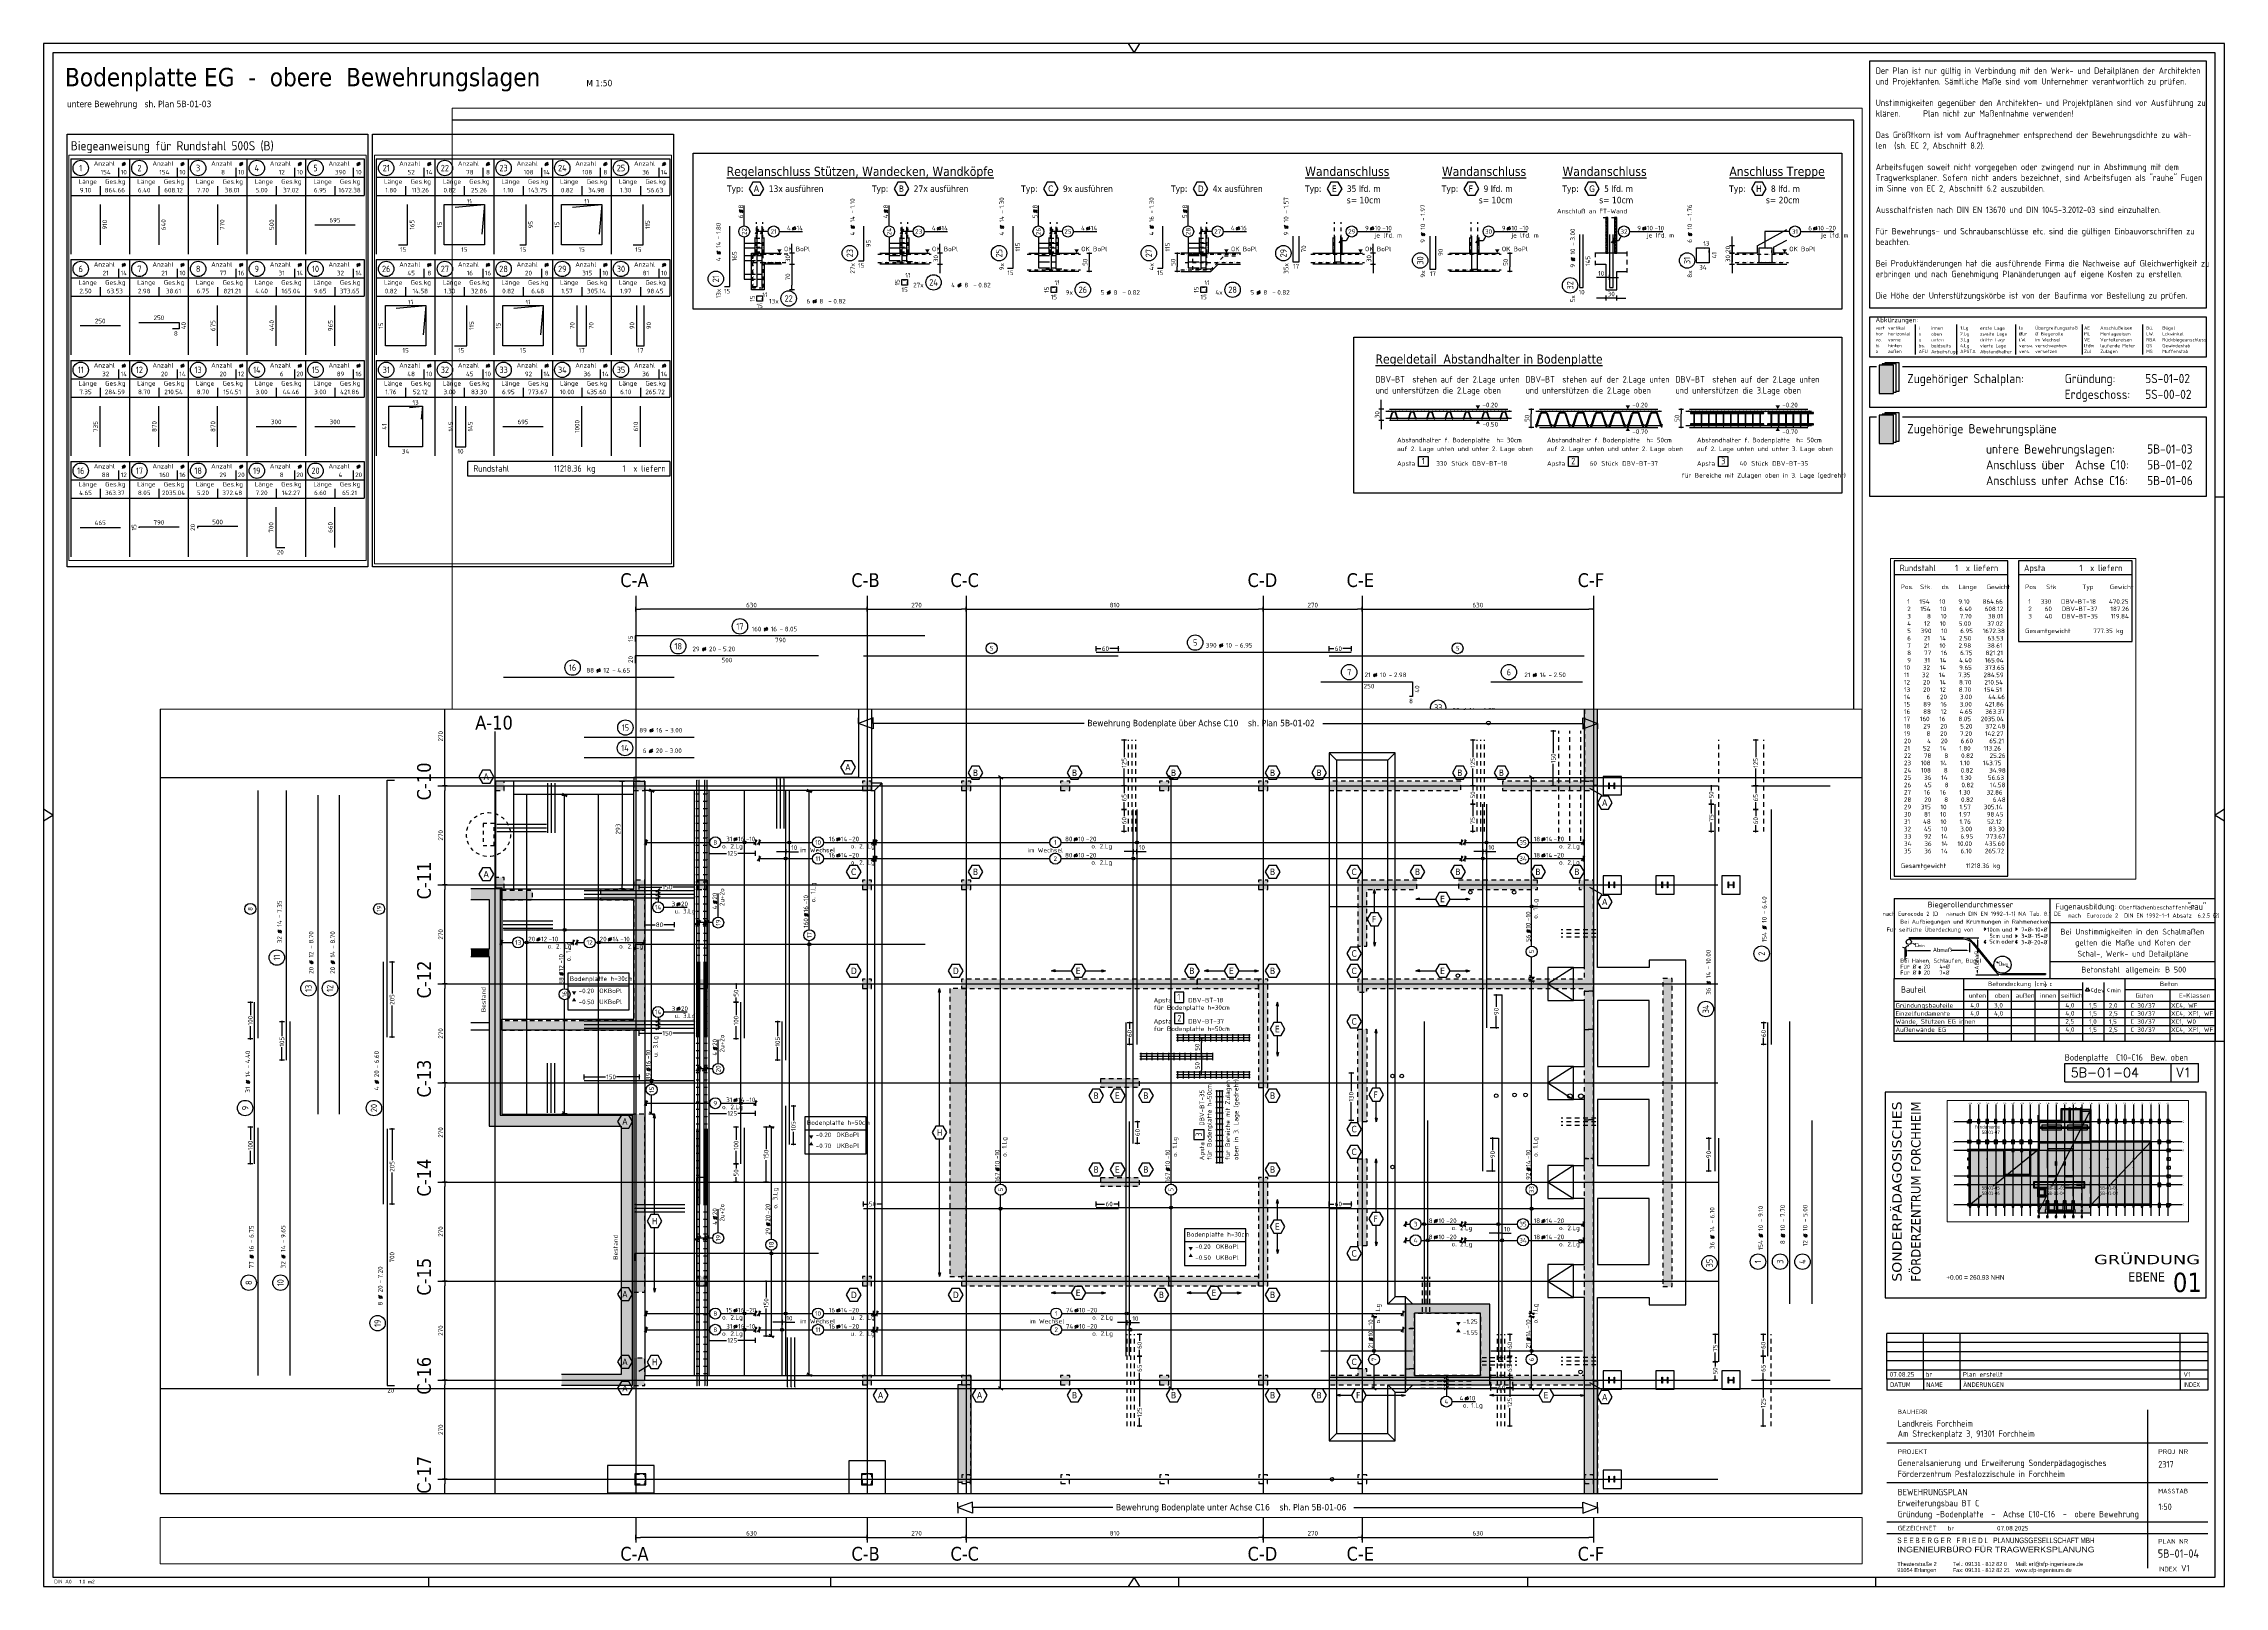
# Paper-space layout '5B-01-04' of a CAD drawing. Extents: x 0 to 59.5, y 0 to 42.
# The model-space entities are those that its viewports show. They can reach past a viewport. Long polylines and large blocks are cut down to what shows.
import ezdxf
from ezdxf.enums import TextEntityAlignment as Align

# ---------------------------------------------------------------- set-up
doc = ezdxf.new("R2010")
doc.units = 0
doc.header["$LTSCALE"] = 0.5
doc.header["$MEASUREMENT"] = 0
doc.header["$PDMODE"] = 2
for name, pattern in [('AUSGEZOGEN', [1000.01, 1000, 0.01]), ('DOT', [0.175, 0.05, -0.125]), ('HIDDEN', [0.375, 0.25, -0.125]), ('HIDDEN2', [0.187, 0.125, -0.062]), ('VERDECKT2', [0.1875, 0.125, -0.0625])]:
    doc.linetypes.add(name, pattern=pattern)
doc.layers.get('0').update_dxf_attribs({"linetype": 'CONTINUOUS'})
doc.layers.get('Defpoints').update_dxf_attribs({"linetype": 'CONTINUOUS'})
for name, color, linetype in [('0_H05', 11, 'CONTINUOUS'), ('0_H10', 13, 'CONTINUOUS'), ('ACHSEN', 7, 'CONTINUOUS'), ('AFU', 9, 'CONTINUOUS'), ('APS', 7, 'CONTINUOUS'), ('BESTAND', 7, 'CONTINUOUS'), ('BET-ANS', 7, 'CONTINUOUS'), ('BETON', 7, 'CONTINUOUS'), ('BETON-EG', 7, 'CONTINUOUS'), ('Brüstung', 7, 'CONTINUOUS'), ('DD', 7, 'CONTINUOUS'), ('DRUEBER', 7, 'CONTINUOUS'), ('HILFE', 7, 'CONTINUOUS'), ('HINWEISE', 10, 'CONTINUOUS'), ('HOLZ-VERD', 8, 'VERDECKT2'), ('koten', 7, 'CONTINUOUS'), ('MASSE', 7, 'CONTINUOUS'), ('MAT', 7, 'CONTINUOUS'), ('OBJEKT', 7, 'CONTINUOUS'), ('RAHMEN', 7, 'CONTINUOUS'), ('RND', 7, 'CONTINUOUS'), ('RND_BILD', 7, 'CONTINUOUS'), ('SCHATTEN', 253, 'CONTINUOUS'), ('STEMPEL', 7, 'CONTINUOUS'), ('Teil 2', 7, 'CONTINUOUS'), ('TEXT', 7, 'CONTINUOUS'), ('Uebersicht_05', 7, 'CONTINUOUS'), ('Uebersicht_10', 7, 'CONTINUOUS'), ('Uebersicht_Kante-18', 7, 'CONTINUOUS'), ('Uebersicht_Kante-25', 7, 'CONTINUOUS'), ('Übersicht_Bereich-bold', 5, 'CONTINUOUS'), ('Übersicht_Bereich-bold_schraff', 15, 'CONTINUOUS'), ('Übersicht_Bereich-light_schraff', 11, 'CONTINUOUS'), ('Übersicht_txt', 9, 'CONTINUOUS')]:
    doc.layers.add(name, color=color, linetype=linetype)
doc.layers.add('ANSICHTSFENSTER', color=7, linetype='CONTINUOUS', plot=False)
doc.layers.add('Übersicht_Bereich-light', color=9, linetype='CONTINUOUS', plot=False)
doc.styles.add('HELV', font='tahoma.ttf')
doc.styles.add('liste', font='isocp-e.shx')
doc.styles.add('ROMANS', font='romans', dxfattribs={"height": 0.22})
doc.styles.add('SFP', font='swiss.ttf', dxfattribs={"height": 0.25})
doc.styles.add('SIMPLEX8', font='ISO', dxfattribs={"width": 0.8})
doc.styles.add('SPIRITTXTSTYLE1', font='ROMAN')
doc.styles.get("Standard").update_dxf_attribs({"font": 'iso'})
doc.styles.add('TXT', font='isocp.shx')
doc.linetypes.add('AFU_50K', pattern='A,0.15,["/",Standard,S=0.2,R=0,X=-0.01,Y=-0.1],0.07,["/",Standard,S=0.2,R=0,X=-0.01,Y=-0.1],0.15', length=0.37)
doc.dimstyles.new('DOT_I', dxfattribs={"dimscale": 0.5, "dimtxt": 0.25, "dimasz": 0.25, "dimexe": 0.1, "dimexo": 0.3, "dimgap": 0.1, "dimtad": 1, "dimdec": 3, "dimzin": 3, "dimtxsty": 'TXT', "dimblk": 'DOT', "dimblk1": 'DOT', "dimblk2": 'DOT', "dimsah": 1, "dimcen": 0.1, "dimse1": 1, "dimse2": 1, "dimazin": 0, "dimtfac": 1, "dimtdec": 4, "dimtix": 1, "dimtmove": 2, "dimatfit": 3, "dimldrblk": 'DOT', "dimfxl": 0.7, "dimfxlon": 1, "dimtvp": 1, "dimtolj": 1, "dimtzin": 0, "dimarcsym": 0})

# ---------------------------------------------------------------- blocks, each defined once
blk = doc.blocks.new('DINA0')
at = {"color": 7, "linetype": 'Continuous'}
for p, q in [((59.45, 0.5), (59.14, 0)), ((59.76, 0), (59.45, 0.5))]:
    blk.add_line(p, q, dxfattribs=at)
at = {"layer": 'RAHMEN'}
for p, q in [((0, 84.1), (0, 0)), ((118.9, 84.1), (0, 84.1)), ((118.9, 0), (118.9, 84.1)), ((0, 0), (118.9, 0))]:
    blk.add_line(p, q, dxfattribs=at)
at = {"layer": 'RAHMEN', "color": 5}
for p, q in [((118.4, 83.6), (0.5, 83.6)), ((0.5, 83.6), (0.5, 0.5)), ((118.4, 0.5), (118.4, 83.6)), ((0.5, 0.5), (118.4, 0.5))]:
    blk.add_line(p, q, dxfattribs=at)
at = {"layer": 'RAHMEN', "color": 7, "linetype": 'Continuous'}
for p, q in [((59.14, 84.1), (59.45, 83.6)), ((59.45, 83.6), (59.76, 84.1)), ((0.5, 42.05), (0, 42.36)), ((0, 41.74), (0.5, 42.05)), ((118.9, 42.36), (118.4, 42.05)), ((118.4, 42.05), (118.9, 41.74))]:
    blk.add_line(p, q, dxfattribs=at)
at = {"layer": 'RAHMEN', "color": 7}
for p, q in [((118.4, 59.4), (118.9, 59.4)), ((118.9, 29.7), (118.4, 29.7)), ((21, 0), (21, 0.5)), ((42.9, 0.5), (42.9, 0)), ((61.9, 0), (61.9, 0.5)), ((80.9, 0.5), (80.9, 0)), ((99.9, 0), (99.9, 0.5))]:
    blk.add_line(p, q, dxfattribs=at)
at = {"layer": 'RAHMEN', "color": 7, "style": 'TXT'}
blk.add_text('DIN A0   1.0 m2', height=0.2, dxfattribs=at).set_placement((0.58, 0.16))
blk = doc.blocks.new('I-Z0-BEL')
at = {"layer": 'RAHMEN', "color": 7, "linetype": 'Continuous'}
for p, q in [((0, 0.6), (-17.5, 0.6)), ((-17.5, 0.6), (-17.5, 0)), ((0, 0), (-17.5, 0)), ((-15.5, 0.6), (-15.5, 0)), ((-13.5, 0.6), (-13.5, 0)), ((-1.5, 0.6), (-1.5, 0)), ((0, 0.6), (0, 0))]:
    blk.add_line(p, q, dxfattribs=at)
at = {"layer": 'STEMPEL', "color": 7, "linetype": 'Continuous', "style": 'HELV'}
for s, p in [('DATUM', (-17.33, 0.18)), ('NAME', (-15.35, 0.18)), ('ÄNDERUNGEN', (-13.33, 0.18))]:
    blk.add_text(s, height=0.25, dxfattribs=at).set_placement(p)
at = {"layer": 'STEMPEL', "color": 7, "linetype": 'Continuous', "style": 'HELV', "width": 0.8}
blk.add_text('INDEX', height=0.25, dxfattribs=at).set_placement((-1.33, 0.18))
blk = doc.blocks.new('I-Z1-BEL')
at = {"layer": 'RAHMEN', "color": 7, "linetype": 'Continuous'}
for p, q in [((0, 0.5), (-17.5, 0.5)), ((-17.5, 0), (-17.5, 0.5)), ((-15.5, 0), (-15.5, 0.5)), ((-13.5, 0), (-13.5, 0.5)), ((-1.5, 0), (-1.5, 0.5)), ((0, 0.5), (0, 0))]:
    blk.add_line(p, q, dxfattribs=at)
at = {"layer": 'RAHMEN', "color": 7, "linetype": 'Continuous', "style": 'TXT'}
for tag, p in [('INDEX-D', (-17.34, 0.14)), ('INDEX-N', (-15.38, 0.14)), ('INDEX-X', (-13.36, 0.14)), ('INDEX', (-1.33, 0.14))]:
    blk.add_attdef(tag, p, '', height=0.25, dxfattribs=at)
blk = doc.blocks.new('S-A0-SEE')
at = {"layer": 'STEMPEL', "color": 7, "linetype": 'Continuous'}
for p, q in [((-3.7, 9.13), (-3.7, 0.5)), ((-17.9, 7.32), (-0.4, 7.32)), ((-0.4, 5.15), (-17.9, 5.15)), ((-0.4, 3), (-17.9, 3)), ((-0.4, 2.36), (-17.9, 2.36))]:
    blk.add_line(p, q, dxfattribs=at)
at = {"layer": 'RAHMEN', "color": 1, "linetype": 'Continuous', "style": 'TXT'}
for tag, p in [('PROJEKT-NAME', (-3.11, 5.98)), ('MASSTAB', (-3.1, 3.67)), ('INDEX', (-1.86, 0.32))]:
    blk.add_attdef(tag, p, '', height=0.35, dxfattribs=at)
at = {"layer": 'STEMPEL', "color": 7, "linetype": 'Continuous', "style": 'SIMPLEX8'}
for s, width, p, p2 in [('BAUHERR', 1.103774, (-17.31, 8.89), (-15.69, 8.89)), ('PROJEKT', 1.17, (-17.31, 6.72), (-15.69, 6.72)), ('PROJ NR', 1.125, (-3.11, 6.72), (-1.48, 6.72)), ('MASSTAB', 1.063636, (-3.11, 4.57), (-1.48, 4.57)), ('GEZEICHNET', 1.125, (-17.32, 2.55), (-15.19, 2.55)), ('PLAN NR', 1.083333, (-3.11, 1.83), (-1.48, 1.83))]:
    blk.add_text(s, height=0.25, dxfattribs=dict(at, width=width)).set_placement(p, p2, align=Align.FIT)
at = {"layer": 'STEMPEL', "color": 1, "linetype": 'Continuous', "style": 'TXT'}
for tag, p in [('BAUHERR-1', (-17.31, 8.21)), ('BAUHERR-2', (-17.31, 7.65)), ('PROJEKT-1', (-17.31, 6.06)), ('PROJEKT-2', (-17.31, 5.46)), ('PLANART', (-17.31, 4.47)), ('BAUTEIL-1', (-17.31, 3.87)), ('BAUTEIL-2', (-17.31, 3.27)), ('STATUS', (-3.09, 2.5))]:
    blk.add_attdef(tag, p, '', height=0.35, dxfattribs=at)
at = {"layer": 'STEMPEL', "color": 7, "linetype": 'Continuous', "style": 'TXT'}
for tag, p in [('BEARBEITER', (-14.59, 2.55)), ('DATUM', (-11.9, 2.55))]:
    blk.add_attdef(tag, p, '', height=0.25, dxfattribs=at)
at = {"layer": 'TEXT', "color": 7, "linetype": 'AUSGEZOGEN', "style": 'TXT'}
blk.add_text('INDEX', height=0.25, dxfattribs=at).set_placement((-3.1, 0.32))
at = {"layer": 'TEXT', "color": 6, "linetype": 'AUSGEZOGEN', "style": 'TXT'}
blk.add_attdef('PLAN-NUMMER', (-3.13, 1.07), '', height=0.45, dxfattribs=at)
blk = doc.blocks.new('hin-indsee')
at = {"layer": 'OBJEKT', "color": 7, "linetype": 'AUSGEZOGEN'}
for p, q in [((-7.3, 1), (0, 1)), ((-7.3, 0), (-7.3, 1)), ((-7.3, 0), (0, 0)), ((-1.5, 0), (-1.5, 1)), ((0, 0), (0, 1))]:
    blk.add_line(p, q, dxfattribs=at)
at = {"layer": 'RAHMEN', "color": 5, "linetype": 'Continuous', "style": 'ROMANS'}
for tag, p in [('HIN-PLAN', (-6.97, 0.26)), ('HIN-INDEX', (-1.21, 0.26))]:
    blk.add_attdef(tag, p, '', height=0.5, dxfattribs=at)
blk = doc.blocks.new('354885')
at = {"layer": 'TEXT', "color": 102, "linetype": 'AUSGEZOGEN'}
for p, q in [((0.616, -0.104), (0.616, -0.516)), ((1.182, -0.104), (1.182, -0.516)), ((1.984, -0.104), (1.984, -0.516)), ((2.892, -0.104), (2.892, -0.516)), ((3.717, -0.104), (3.717, -0.516))]:
    blk.add_line(p, q, dxfattribs=at)
at = {"layer": 'TEXT', "color": 7, "linetype": 'AUSGEZOGEN'}
blk.add_lwpolyline([(0, 0), (4.582, 0), (4.582, -0.552), (0, -0.552)], close=True, dxfattribs=at)
at = {"layer": 'TEXT', "color": 102, "linetype": 'AUSGEZOGEN', "style": 'liste'}
for s, p in [('vert', (0.078, -0.175)), ('hor', (0.078, -0.255)), ('vertikal', (0.248, -0.175)), ('horizontal', (0.248, -0.255)), ('o', (0.666, -0.255)), ('i', (0.666, -0.175)), ('innen', (0.836, -0.177)), ('oben', (0.836, -0.257)), ('unten', (0.836, -0.337)), ('1.Lg', (1.232, -0.175)), ('2.Lg', (1.232, -0.255)), ('3.Lg', (1.232, -0.335)), ('erste Lage', (1.503, -0.177)), ('zweite Lage', (1.503, -0.257)), ('dritte Lage', (1.503, -0.337)), ('%%Cbr', (2.034, -0.255)), ('lo', (2.034, -0.175)), ('i.W.', (2.034, -0.335)), ('%%C Biegerolle', (2.254, -0.255)), ('Übergreifungsstoß', (2.254, -0.175)), ('im Wechsel', (2.254, -0.335)), ('AE', (2.92, -0.175)), ('VE', (2.92, -0.335)), ('ME', (2.92, -0.255)), ('Anschlußeisen', (3.14, -0.175)), ('Verteilereisen', (3.14, -0.335)), ('Montageeisen', (3.14, -0.255)), ('Bü.', (3.767, -0.175)), ('EW.', (3.767, -0.255)), ('RBA', (3.767, -0.335)), ('Bügel', (3.987, -0.175)), ('Eckwinkel', (3.987, -0.255)), ('Rückbiegeanschluss', (3.987, -0.335)), ('vo.', (0.078, -0.335)), ('a', (0.078, -0.495)), ('hi.', (0.078, -0.415)), ('vorne', (0.248, -0.335)), ('außen', (0.248, -0.495)), ('hinten', (0.248, -0.415)), ('AFU', (0.666, -0.495)), ('u', (0.666, -0.335)), ('bs.', (0.666, -0.415)), ('Arbeitsfuge', (0.836, -0.497)), ('beidseits', (0.836, -0.417)), ('4.Lg', (1.232, -0.415)), ('APSTA', (1.232, -0.495)), ('vierte Lage', (1.503, -0.417)), ('Abstandhalter', (1.503, -0.497)), ('versw.', (2.034, -0.415)), ('vers.', (2.034, -0.495)), ('verschwenken', (2.254, -0.415)), ('versetzen', (2.254, -0.495)), ('Zul', (2.92, -0.495)), ('lfdm', (2.92, -0.415)), ('Zulagen', (3.14, -0.495)), ('laufende Meter', (3.14, -0.415)), ('GS', (3.767, -0.415)), ('MS', (3.767, -0.495)), ('Gewindestab', (3.987, -0.415)), ('Muffenstab', (3.987, -0.495))]:
    blk.add_text(s, height=0.045, dxfattribs=at).set_placement(p)
at = {"layer": 'TEXT', "color": 7, "linetype": 'Continuous', "style": 'TXT'}
blk.add_text('Abkürzungen:', height=0.0625, dxfattribs=at).set_placement((0.078, -0.075))
blk = doc.blocks.new('Stützen EG')
at = {"color": 0, "linetype": 'ByBlock', "flags": 128}
for points in [[(0.115, -0.255), (0.375, -0.255), (0.375, 0.005), (0.115, 0.005)], [(6.295, -0.255), (6.555, -0.255), (6.555, 0.005), (6.295, 0.005)], [(8.995, -0.255), (9.255, -0.255), (9.255, 0.005), (8.995, 0.005)], [(11.695, -0.255), (11.955, -0.255), (11.955, 0.005), (11.695, 0.005)], [(14.395, -0.255), (14.655, -0.255), (14.655, 0.005), (14.395, 0.005)], [(17.1, -0.255), (17.36, -0.255), (17.36, 0.005), (17.1, 0.005)], [(19.795, -0.255), (20.055, -0.255), (20.055, 0.005), (19.795, 0.005)], [(25.975, -0.255), (26.235, -0.255), (26.235, 0.005), (25.975, 0.005)], [(0.115, -2.955), (0.375, -2.955), (0.375, -2.695), (0.115, -2.695)], [(6.295, -2.955), (6.555, -2.955), (6.555, -2.695), (6.295, -2.695)], [(19.795, -2.955), (20.055, -2.955), (20.055, -2.695), (19.795, -2.695)], [(25.975, -2.955), (26.235, -2.955), (26.235, -2.695), (25.975, -2.695)], [(0.115, -5.655), (0.375, -5.655), (0.375, -5.395), (0.115, -5.395)], [(6.305, -5.645), (6.545, -5.645), (6.545, -5.405), (6.305, -5.405)], [(9.005, -5.645), (9.245, -5.645), (9.245, -5.405), (9.005, -5.405)], [(11.705, -5.645), (11.945, -5.645), (11.945, -5.405), (11.705, -5.405)], [(14.405, -5.645), (14.645, -5.645), (14.645, -5.405), (14.405, -5.405)], [(17.105, -5.645), (17.345, -5.645), (17.345, -5.405), (17.105, -5.405)], [(19.805, -5.645), (20.045, -5.645), (20.045, -5.405), (19.805, -5.405)], [(20.045, -5.605), (25.985, -5.605), (25.985, -5.405), (20.045, -5.405)], [(25.985, -5.645), (26.225, -5.645), (26.225, -5.405), (25.985, -5.405)], [(0.115, -8.355), (0.375, -8.355), (0.375, -8.095), (0.115, -8.095)], [(6.305, -8.345), (6.545, -8.345), (6.545, -8.105), (6.305, -8.105)], [(19.805, -8.345), (20.045, -8.345), (20.045, -8.105), (19.805, -8.105)], [(25.985, -8.345), (26.225, -8.345), (26.225, -8.105), (25.985, -8.105)], [(0.115, -11.055), (0.375, -11.055), (0.375, -10.795), (0.115, -10.795)], [(6.305, -11.045), (6.545, -11.045), (6.545, -10.805), (6.305, -10.805)], [(9.005, -11.045), (9.245, -11.045), (9.245, -10.805), (9.005, -10.805)], [(11.705, -11.045), (11.945, -11.045), (11.945, -10.805), (11.705, -10.805)], [(14.405, -11.045), (14.645, -11.045), (14.645, -10.805), (14.405, -10.805)], [(17.105, -11.045), (17.345, -11.045), (17.345, -10.805), (17.105, -10.805)], [(19.805, -11.045), (20.045, -11.045), (20.045, -10.805), (19.805, -10.805)], [(25.985, -11.045), (26.225, -11.045), (26.225, -10.805), (25.985, -10.805)], [(0.115, -13.755), (0.375, -13.755), (0.375, -13.495), (0.115, -13.495)], [(6.305, -13.745), (6.545, -13.745), (6.545, -13.505), (6.305, -13.505)], [(9.005, -13.745), (9.245, -13.745), (9.245, -13.505), (9.005, -13.505)], [(17.105, -13.745), (17.345, -13.745), (17.345, -13.505), (17.105, -13.505)], [(19.805, -13.745), (20.045, -13.745), (20.045, -13.505), (19.805, -13.505)], [(20.045, -13.725), (25.985, -13.725), (25.985, -13.525), (20.045, -13.525)], [(25.985, -13.745), (26.225, -13.745), (26.225, -13.505), (25.985, -13.505)], [(0.115, -16.455), (0.375, -16.455), (0.375, -16.195), (0.115, -16.195)], [(6.305, -16.445), (6.545, -16.445), (6.545, -16.205), (6.305, -16.205)], [(9.005, -16.445), (9.245, -16.445), (9.245, -16.205), (9.005, -16.205)], [(17.105, -16.445), (17.345, -16.445), (17.345, -16.205), (17.105, -16.205)], [(19.805, -16.445), (20.045, -16.445), (20.045, -16.205), (19.805, -16.205)], [(25.985, -16.445), (26.225, -16.445), (26.225, -16.205), (25.985, -16.205)], [(0.115, -19.155), (0.375, -19.155), (0.375, -18.895), (0.115, -18.895)], [(6.305, -19.145), (6.545, -19.145), (6.545, -18.905), (6.305, -18.905)], [(9.005, -19.145), (9.245, -19.145), (9.245, -18.905), (9.005, -18.905)], [(11.705, -19.145), (11.945, -19.145), (11.945, -18.905), (11.705, -18.905)], [(14.405, -19.145), (14.645, -19.145), (14.645, -18.905), (14.405, -18.905)], [(17.105, -19.145), (17.345, -19.145), (17.345, -18.905), (17.105, -18.905)], [(19.805, -19.145), (20.045, -19.145), (20.045, -18.905), (19.805, -18.905)], [(25.985, -19.145), (26.225, -19.145), (26.225, -18.905), (25.985, -18.905)], [(0.115, -21.855), (0.375, -21.855), (0.375, -21.595), (0.115, -21.595)], [(6.305, -21.845), (6.545, -21.845), (6.545, -21.605), (6.305, -21.605)], [(19.805, -21.845), (20.045, -21.845), (20.045, -21.605), (19.805, -21.605)], [(25.985, -21.845), (26.225, -21.845), (26.225, -21.605), (25.985, -21.605)], [(0.115, -43.455), (0.375, -43.455), (0.375, -43.195), (0.115, -43.195)], [(6.295, -43.455), (6.555, -43.455), (6.555, -43.195), (6.295, -43.195)], [(9.005, -43.445), (9.245, -43.445), (9.245, -43.205), (9.005, -43.205)], [(11.705, -43.445), (11.945, -43.445), (11.945, -43.205), (11.705, -43.205)], [(14.405, -43.445), (14.645, -43.445), (14.645, -43.205), (14.405, -43.205)], [(17.105, -43.445), (17.345, -43.445), (17.345, -43.205), (17.105, -43.205)], [(19.805, -43.445), (20.045, -43.445), (20.045, -43.205), (19.805, -43.205)], [(25.985, -43.445), (26.225, -43.445), (26.225, -43.205), (25.985, -43.205)], [(0.115, -46.155), (0.375, -46.155), (0.375, -45.895), (0.115, -45.895)], [(6.295, -46.155), (6.555, -46.155), (6.555, -45.895), (6.295, -45.895)], [(8.995, -46.155), (9.255, -46.155), (9.255, -45.895), (8.995, -45.895)], [(17.105, -46.145), (17.345, -46.145), (17.345, -45.905), (17.105, -45.905)], [(19.805, -46.145), (20.045, -46.145), (20.045, -45.905), (19.805, -45.905)], [(25.985, -46.145), (26.225, -46.145), (26.225, -45.905), (25.985, -45.905)], [(0.115, -48.855), (0.375, -48.855), (0.375, -48.595), (0.115, -48.595)], [(6.295, -48.855), (6.555, -48.855), (6.555, -48.595), (6.295, -48.595)], [(8.995, -48.855), (9.255, -48.855), (9.255, -48.595), (8.995, -48.595)], [(17.105, -48.845), (17.345, -48.845), (17.345, -48.605), (17.105, -48.605)], [(19.805, -48.845), (20.045, -48.845), (20.045, -48.605), (19.805, -48.605)], [(25.985, -48.845), (26.225, -48.845), (26.225, -48.605), (25.985, -48.605)], [(0.115, -51.555), (0.375, -51.555), (0.375, -51.295), (0.115, -51.295)], [(6.295, -51.555), (6.555, -51.555), (6.555, -51.295), (6.295, -51.295)], [(9.005, -51.545), (9.245, -51.545), (9.245, -51.305), (9.005, -51.305)], [(11.705, -51.545), (11.945, -51.545), (11.945, -51.305), (11.705, -51.305)], [(14.405, -51.545), (14.645, -51.545), (14.645, -51.305), (14.405, -51.305)], [(17.105, -51.545), (17.345, -51.545), (17.345, -51.305), (17.105, -51.305)], [(19.805, -51.545), (20.045, -51.545), (20.045, -51.305), (19.805, -51.305)], [(20.045, -51.525), (25.985, -51.525), (25.985, -51.325), (20.045, -51.325)], [(25.985, -51.545), (26.225, -51.545), (26.225, -51.305), (25.985, -51.305)], [(0.115, -54.255), (0.375, -54.255), (0.375, -53.995), (0.115, -53.995)], [(6.295, -54.255), (6.555, -54.255), (6.555, -53.995), (6.295, -53.995)], [(19.805, -54.245), (20.045, -54.245), (20.045, -54.005), (19.805, -54.005)], [(25.985, -54.245), (26.225, -54.245), (26.225, -54.005), (25.985, -54.005)], [(0.115, -56.955), (0.375, -56.955), (0.375, -56.695), (0.115, -56.695)], [(6.295, -56.955), (6.555, -56.955), (6.555, -56.695), (6.295, -56.695)], [(9.005, -56.945), (9.245, -56.945), (9.245, -56.705), (9.005, -56.705)], [(11.705, -56.945), (11.945, -56.945), (11.945, -56.705), (11.705, -56.705)], [(14.405, -56.945), (14.645, -56.945), (14.645, -56.705), (14.405, -56.705)], [(17.105, -56.945), (17.345, -56.945), (17.345, -56.705), (17.105, -56.705)], [(19.805, -56.945), (20.045, -56.945), (20.045, -56.705), (19.805, -56.705)], [(25.985, -56.945), (26.225, -56.945), (26.225, -56.705), (25.985, -56.705)], [(0.115, -59.655), (0.375, -59.655), (0.375, -59.395), (0.115, -59.395)], [(6.295, -59.655), (6.555, -59.655), (6.555, -59.395), (6.295, -59.395)], [(19.805, -59.645), (20.045, -59.645), (20.045, -59.405), (19.805, -59.405)], [(25.985, -59.645), (26.225, -59.645), (26.225, -59.405), (25.985, -59.405)], [(0.115, -62.355), (0.375, -62.355), (0.375, -62.095), (0.115, -62.095)], [(6.295, -62.355), (6.555, -62.355), (6.555, -62.095), (6.295, -62.095)], [(9.005, -62.345), (9.245, -62.345), (9.245, -62.105), (9.005, -62.105)], [(11.705, -62.345), (11.945, -62.345), (11.945, -62.105), (11.705, -62.105)], [(14.405, -62.345), (14.645, -62.345), (14.645, -62.105), (14.405, -62.105)], [(17.105, -62.345), (17.345, -62.345), (17.345, -62.105), (17.105, -62.105)], [(19.805, -62.345), (20.045, -62.345), (20.045, -62.105), (19.805, -62.105)], [(25.985, -62.345), (26.225, -62.345), (26.225, -62.105), (25.985, -62.105)]]:
    blk.add_lwpolyline(points, close=True, dxfattribs=at)
blk = doc.blocks.new('okrd_u')
at = {"layer": 'koten', "color": 7, "linetype": 'Continuous'}
blk.add_solid([(-0.12, -0.2), (0.12, -0.2), (0, 0)], dxfattribs=at)
at = {"layer": 'koten', "style": 'TXT'}
blk.add_attdef('OKRD', (0.25, -0.35), '', height=0.25, dxfattribs=at)
blk = doc.blocks.new('okrd_o')
at = {"layer": 'koten', "color": 7, "linetype": 'Continuous'}
blk.add_solid([(-0.12, 0.2), (0.12, 0.2), (0, 0)], dxfattribs=at)
at = {"layer": 'koten', "style": 'TXT'}
blk.add_attdef('OKRD', (0.25, 0.1), '', height=0.25, dxfattribs=at)
blk = doc.blocks.new('Bestand UG')
at = {"color": 0, "linetype": 'ByBlock'}
for p, q in [((-4.5, -3.75), (-4, -3.75)), ((-4.5, -3.95), (-4, -3.95))]:
    blk.add_line(p, q, dxfattribs=at)
for points in [[(-4.5, -0.1), (-3.7, -0.1), (-3.7, -6.28), (-0.1, -6.28), (-0.1, -13.65), (-2.026, -13.65)], [(-4.5, -0.4), (-4, -0.4), (-4, -1.75), (-4.5, -1.75)], [(-4.5, -1.95), (-4, -1.95), (-4, -6.58), (-0.4, -6.58), (-0.4, -13.35), (-2.026, -13.35)]]:
    blk.add_lwpolyline(points, dxfattribs=at)
at = {"layer": 'BESTAND', "color": 11, "linetype": 'AUSGEZOGEN'}
for points in [[(-3.7, -0.1), (-4, -0.4), (-4.5, -0.1), (-4.5, -0.4)], [(-3.7, -6.28), (-4, -6.58), (-3.7, -0.1), (-4, -0.4)], [(-4, -1.75), (-4, -1.95), (-4.5, -1.75), (-4.5, -1.95)], [(-0.1, -6.28), (-0.4, -6.58), (-3.7, -6.28), (-4, -6.58)], [(-0.1, -13.65), (-0.4, -13.35), (-0.1, -6.28), (-0.4, -6.58)], [(-2.026, -13.65), (-2.026, -13.35), (-0.1, -13.65), (-0.4, -13.35)]]:
    blk.add_solid(points, dxfattribs=at)
blk = doc.blocks.new('Beton UG')
at = {"color": 0, "linetype": 'ByBlock'}
for points in [[(-3.66, -3.105), (-3.66, -2.805), (-0.06, -2.805), (-0.06, 0.125), (0.24, 0.125), (0.24, -6.66), (-3.66, -6.66), (-3.66, -6.36), (-0.06, -6.36), (-0.06, -3.105)], [(1.65, -5.525), (1.95, -5.525), (1.95, -2.575), (1.65, -2.575)], [(1.65, -13.625), (1.95, -13.625), (1.95, -10.675), (1.65, -10.675)], [(20.975, -16.325), (23.275, -16.325), (23.275, -14.125), (20.975, -14.125)], [(21.225, -16.075), (23.025, -16.075), (23.025, -14.375), (21.225, -14.375)]]:
    blk.add_lwpolyline(points, close=True, dxfattribs=at)
blk = doc.blocks.new('DD01')
at = {"color": 0, "linetype": 'ByBlock'}
for centre, radius in [((23.24, -22.585), 0.05), ((22.745, -27.2), 0.05), ((23.94, -27.2), 0.05), ((22.405, -29.475), 0.05), ((20.625, -32.21), 0.05), ((20.875, -32.21), 0.05), ((23.95, -32.725), 0.05), ((24.25, -32.725), 0.05), ((25.46, -32.76), 0.0625), ((25.76, -32.76), 0.0625), ((23.45, -32.75), 0.05), ((20.625, -34.69), 0.05), ((25.75, -36.715), 0.05), ((25.75, -40.275), 0.05), ((18.975, -43.2), 0.05)]:
    blk.add_circle(centre, radius, dxfattribs=at)
at = {"layer": 'SCHATTEN', "color": 15, "linetype": 'AUSGEZOGEN'}
for points in [[(23.275, -22.55, 0, 0, 0), (23.275, -22.55, 0, 0.00163, 0), (23.27, -22.546, 0.00163, 0.00324, 0), (23.264, -22.543, 0.00324, 0.00478, 0), (23.258, -22.541, 0.00478, 0.00625, 0), (23.252, -22.54, 0.00625, 0.00761, 0), (23.246, -22.539, 0.00761, 0.00884, 0), (23.24, -22.539, 0.00884, 0.00992, 0), (23.234, -22.54, 0.00992, 0.0108, 0), (23.228, -22.542, 0.0108, 0.0115, 0), (23.223, -22.544, 0.0115, 0.0121, 0), (23.218, -22.547, 0.0121, 0.0124, 0), (23.213, -22.55, 0.0124, 0.0125, 0), (23.209, -22.554, 0.0125, 0.0124, 0), (23.205, -22.558, 0.0124, 0.0121, 0), (23.202, -22.563, 0.0121, 0.0115, 0), (23.199, -22.568, 0.0115, 0.0108, 0), (23.197, -22.573, 0.0108, 0.00992, 0), (23.195, -22.579, 0.00992, 0.00884, 0), (23.194, -22.585, 0.00884, 0.00761, 0), (23.194, -22.591, 0.00761, 0.00625, 0), (23.195, -22.597, 0.00625, 0.00478, 0), (23.196, -22.603, 0.00478, 0.00324, 0), (23.198, -22.609, 0.00324, 0.00163, 0), (23.201, -22.615, 0.00163, 0, 0)], [(22.78, -27.165, 0, 0, 0), (22.78, -27.165, 0, 0.00163, 0), (22.775, -27.161, 0.00163, 0.00324, 0), (22.769, -27.158, 0.00324, 0.00478, 0), (22.763, -27.156, 0.00478, 0.00625, 0), (22.757, -27.155, 0.00625, 0.00761, 0), (22.751, -27.154, 0.00761, 0.00884, 0), (22.745, -27.154, 0.00884, 0.00992, 0), (22.739, -27.155, 0.00992, 0.0108, 0), (22.733, -27.157, 0.0108, 0.0115, 0), (22.728, -27.159, 0.0115, 0.0121, 0), (22.723, -27.162, 0.0121, 0.0124, 0), (22.718, -27.165, 0.0124, 0.0125, 0), (22.714, -27.169, 0.0125, 0.0124, 0), (22.71, -27.173, 0.0124, 0.0121, 0), (22.707, -27.178, 0.0121, 0.0115, 0), (22.704, -27.183, 0.0115, 0.0108, 0), (22.702, -27.188, 0.0108, 0.00992, 0), (22.7, -27.194, 0.00992, 0.00884, 0), (22.699, -27.2, 0.00884, 0.00761, 0), (22.699, -27.206, 0.00761, 0.00625, 0), (22.7, -27.212, 0.00625, 0.00478, 0), (22.701, -27.218, 0.00478, 0.00324, 0), (22.703, -27.224, 0.00324, 0.00163, 0), (22.706, -27.23, 0.00163, 0, 0)], [(23.975, -27.165, 0, 0, 0), (23.975, -27.165, 0, 0.00163, 0), (23.97, -27.161, 0.00163, 0.00324, 0), (23.964, -27.158, 0.00324, 0.00478, 0), (23.958, -27.156, 0.00478, 0.00625, 0), (23.952, -27.155, 0.00625, 0.00761, 0), (23.946, -27.154, 0.00761, 0.00884, 0), (23.94, -27.154, 0.00884, 0.00992, 0), (23.934, -27.155, 0.00992, 0.0108, 0), (23.928, -27.157, 0.0108, 0.0115, 0), (23.923, -27.159, 0.0115, 0.0121, 0), (23.918, -27.162, 0.0121, 0.0124, 0), (23.913, -27.165, 0.0124, 0.0125, 0), (23.909, -27.169, 0.0125, 0.0124, 0), (23.905, -27.173, 0.0124, 0.0121, 0), (23.902, -27.178, 0.0121, 0.0115, 0), (23.899, -27.183, 0.0115, 0.0108, 0), (23.897, -27.188, 0.0108, 0.00992, 0), (23.895, -27.194, 0.00992, 0.00884, 0), (23.894, -27.2, 0.00884, 0.00761, 0), (23.894, -27.206, 0.00761, 0.00625, 0), (23.895, -27.212, 0.00625, 0.00478, 0), (23.896, -27.218, 0.00478, 0.00324, 0), (23.898, -27.224, 0.00324, 0.00163, 0), (23.901, -27.23, 0.00163, 0, 0)], [(22.44, -29.44, 0, 0, 0), (22.44, -29.44, 0, 0.00163, 0), (22.435, -29.436, 0.00163, 0.00324, 0), (22.429, -29.433, 0.00324, 0.00478, 0), (22.423, -29.431, 0.00478, 0.00625, 0), (22.417, -29.43, 0.00625, 0.00761, 0), (22.411, -29.429, 0.00761, 0.00884, 0), (22.405, -29.429, 0.00884, 0.00992, 0), (22.399, -29.43, 0.00992, 0.0108, 0), (22.393, -29.432, 0.0108, 0.0115, 0), (22.388, -29.434, 0.0115, 0.0121, 0), (22.383, -29.437, 0.0121, 0.0124, 0), (22.378, -29.44, 0.0124, 0.0125, 0), (22.374, -29.444, 0.0125, 0.0124, 0), (22.37, -29.448, 0.0124, 0.0121, 0), (22.367, -29.453, 0.0121, 0.0115, 0), (22.364, -29.458, 0.0115, 0.0108, 0), (22.362, -29.463, 0.0108, 0.00992, 0), (22.36, -29.469, 0.00992, 0.00884, 0), (22.359, -29.475, 0.00884, 0.00761, 0), (22.359, -29.481, 0.00761, 0.00625, 0), (22.36, -29.487, 0.00625, 0.00478, 0), (22.361, -29.493, 0.00478, 0.00324, 0), (22.363, -29.499, 0.00324, 0.00163, 0), (22.366, -29.505, 0.00163, 0, 0)], [(20.66, -32.175, 0, 0, 0), (20.66, -32.175, 0, 0.00163, 0), (20.655, -32.171, 0.00163, 0.00324, 0), (20.649, -32.168, 0.00324, 0.00478, 0), (20.643, -32.166, 0.00478, 0.00625, 0), (20.637, -32.165, 0.00625, 0.00761, 0), (20.631, -32.164, 0.00761, 0.00884, 0), (20.625, -32.164, 0.00884, 0.00992, 0), (20.619, -32.165, 0.00992, 0.0108, 0), (20.613, -32.167, 0.0108, 0.0115, 0), (20.608, -32.169, 0.0115, 0.0121, 0), (20.603, -32.172, 0.0121, 0.0124, 0), (20.598, -32.175, 0.0124, 0.0125, 0), (20.594, -32.179, 0.0125, 0.0124, 0), (20.59, -32.183, 0.0124, 0.0121, 0), (20.587, -32.188, 0.0121, 0.0115, 0), (20.584, -32.193, 0.0115, 0.0108, 0), (20.582, -32.198, 0.0108, 0.00992, 0), (20.58, -32.204, 0.00992, 0.00884, 0), (20.579, -32.21, 0.00884, 0.00761, 0), (20.579, -32.216, 0.00761, 0.00625, 0), (20.58, -32.222, 0.00625, 0.00478, 0), (20.581, -32.228, 0.00478, 0.00324, 0), (20.583, -32.234, 0.00324, 0.00163, 0), (20.586, -32.24, 0.00163, 0, 0)], [(20.91, -32.175, 0, 0, 0), (20.91, -32.175, 0, 0.00163, 0), (20.905, -32.171, 0.00163, 0.00324, 0), (20.899, -32.168, 0.00324, 0.00478, 0), (20.893, -32.166, 0.00478, 0.00625, 0), (20.887, -32.165, 0.00625, 0.00761, 0), (20.881, -32.164, 0.00761, 0.00884, 0), (20.875, -32.164, 0.00884, 0.00992, 0), (20.869, -32.165, 0.00992, 0.0108, 0), (20.863, -32.167, 0.0108, 0.0115, 0), (20.858, -32.169, 0.0115, 0.0121, 0), (20.853, -32.172, 0.0121, 0.0124, 0), (20.848, -32.175, 0.0124, 0.0125, 0), (20.844, -32.179, 0.0125, 0.0124, 0), (20.84, -32.183, 0.0124, 0.0121, 0), (20.837, -32.188, 0.0121, 0.0115, 0), (20.834, -32.193, 0.0115, 0.0108, 0), (20.832, -32.198, 0.0108, 0.00992, 0), (20.83, -32.204, 0.00992, 0.00884, 0), (20.829, -32.21, 0.00884, 0.00761, 0), (20.829, -32.216, 0.00761, 0.00625, 0), (20.83, -32.222, 0.00625, 0.00478, 0), (20.831, -32.228, 0.00478, 0.00324, 0), (20.833, -32.234, 0.00324, 0.00163, 0), (20.836, -32.24, 0.00163, 0, 0)], [(23.985, -32.69, 0, 0, 0), (23.985, -32.69, 0, 0.00163, 0), (23.98, -32.686, 0.00163, 0.00324, 0), (23.974, -32.683, 0.00324, 0.00478, 0), (23.968, -32.681, 0.00478, 0.00625, 0), (23.962, -32.68, 0.00625, 0.00761, 0), (23.956, -32.679, 0.00761, 0.00884, 0), (23.95, -32.679, 0.00884, 0.00992, 0), (23.944, -32.68, 0.00992, 0.0108, 0), (23.938, -32.682, 0.0108, 0.0115, 0), (23.933, -32.684, 0.0115, 0.0121, 0), (23.928, -32.687, 0.0121, 0.0124, 0), (23.923, -32.69, 0.0124, 0.0125, 0), (23.919, -32.694, 0.0125, 0.0124, 0), (23.915, -32.698, 0.0124, 0.0121, 0), (23.912, -32.703, 0.0121, 0.0115, 0), (23.909, -32.708, 0.0115, 0.0108, 0), (23.907, -32.713, 0.0108, 0.00992, 0), (23.905, -32.719, 0.00992, 0.00884, 0), (23.904, -32.725, 0.00884, 0.00761, 0), (23.904, -32.731, 0.00761, 0.00625, 0), (23.905, -32.737, 0.00625, 0.00478, 0), (23.906, -32.743, 0.00478, 0.00324, 0), (23.908, -32.749, 0.00324, 0.00163, 0), (23.911, -32.755, 0.00163, 0, 0)], [(24.285, -32.69, 0, 0, 0), (24.285, -32.69, 0, 0.00163, 0), (24.28, -32.686, 0.00163, 0.00324, 0), (24.274, -32.683, 0.00324, 0.00478, 0), (24.268, -32.681, 0.00478, 0.00625, 0), (24.262, -32.68, 0.00625, 0.00761, 0), (24.256, -32.679, 0.00761, 0.00884, 0), (24.25, -32.679, 0.00884, 0.00992, 0), (24.244, -32.68, 0.00992, 0.0108, 0), (24.238, -32.682, 0.0108, 0.0115, 0), (24.233, -32.684, 0.0115, 0.0121, 0), (24.228, -32.687, 0.0121, 0.0124, 0), (24.223, -32.69, 0.0124, 0.0125, 0), (24.219, -32.694, 0.0125, 0.0124, 0), (24.215, -32.698, 0.0124, 0.0121, 0), (24.212, -32.703, 0.0121, 0.0115, 0), (24.209, -32.708, 0.0115, 0.0108, 0), (24.207, -32.713, 0.0108, 0.00992, 0), (24.205, -32.719, 0.00992, 0.00884, 0), (24.204, -32.725, 0.00884, 0.00761, 0), (24.204, -32.731, 0.00761, 0.00625, 0), (24.205, -32.737, 0.00625, 0.00478, 0), (24.206, -32.743, 0.00478, 0.00324, 0), (24.208, -32.749, 0.00324, 0.00163, 0), (24.211, -32.755, 0.00163, 0, 0)], [(25.504, -32.716, 0, 0, 0), (25.504, -32.716, 0, 0.00204, 0), (25.497, -32.711, 0.00204, 0.00404, 0), (25.49, -32.708, 0.00404, 0.00598, 0), (25.483, -32.705, 0.00598, 0.00781, 0), (25.475, -32.703, 0.00781, 0.00951, 0), (25.468, -32.703, 0.00951, 0.011, 0), (25.46, -32.703, 0.011, 0.0124, 0), (25.453, -32.704, 0.0124, 0.0135, 0), (25.446, -32.706, 0.0135, 0.0144, 0), (25.439, -32.709, 0.0144, 0.0151, 0), (25.433, -32.712, 0.0151, 0.0155, 0), (25.427, -32.717, 0.0155, 0.0156, 0), (25.421, -32.721, 0.0156, 0.0155, 0), (25.417, -32.727, 0.0155, 0.0151, 0), (25.412, -32.733, 0.0151, 0.0144, 0), (25.409, -32.739, 0.0144, 0.0135, 0), (25.406, -32.746, 0.0135, 0.0124, 0), (25.404, -32.753, 0.0124, 0.011, 0), (25.403, -32.76, 0.011, 0.00951, 0), (25.403, -32.768, 0.00951, 0.00781, 0), (25.403, -32.775, 0.00781, 0.00598, 0), (25.405, -32.783, 0.00598, 0.00404, 0), (25.408, -32.79, 0.00404, 0.00204, 0), (25.411, -32.797, 0.00204, 0, 0)], [(25.804, -32.716, 0, 0, 0), (25.804, -32.716, 0, 0.00204, 0), (25.797, -32.711, 0.00204, 0.00404, 0), (25.79, -32.708, 0.00404, 0.00598, 0), (25.783, -32.705, 0.00598, 0.00781, 0), (25.775, -32.703, 0.00781, 0.00951, 0), (25.768, -32.703, 0.00951, 0.011, 0), (25.76, -32.703, 0.011, 0.0124, 0), (25.753, -32.704, 0.0124, 0.0135, 0), (25.746, -32.706, 0.0135, 0.0144, 0), (25.739, -32.709, 0.0144, 0.0151, 0), (25.733, -32.712, 0.0151, 0.0155, 0), (25.727, -32.717, 0.0155, 0.0156, 0), (25.721, -32.721, 0.0156, 0.0155, 0), (25.717, -32.727, 0.0155, 0.0151, 0), (25.712, -32.733, 0.0151, 0.0144, 0), (25.709, -32.739, 0.0144, 0.0135, 0), (25.706, -32.746, 0.0135, 0.0124, 0), (25.704, -32.753, 0.0124, 0.011, 0), (25.703, -32.76, 0.011, 0.00951, 0), (25.703, -32.768, 0.00951, 0.00781, 0), (25.703, -32.775, 0.00781, 0.00598, 0), (25.705, -32.783, 0.00598, 0.00404, 0), (25.708, -32.79, 0.00404, 0.00204, 0), (25.711, -32.797, 0.00204, 0, 0)], [(23.485, -32.715, 0, 0, 0), (23.485, -32.715, 0, 0.00163, 0), (23.48, -32.711, 0.00163, 0.00324, 0), (23.474, -32.708, 0.00324, 0.00478, 0), (23.468, -32.706, 0.00478, 0.00625, 0), (23.462, -32.705, 0.00625, 0.00761, 0), (23.456, -32.704, 0.00761, 0.00884, 0), (23.45, -32.704, 0.00884, 0.00992, 0), (23.444, -32.705, 0.00992, 0.0108, 0), (23.438, -32.707, 0.0108, 0.0115, 0), (23.433, -32.709, 0.0115, 0.0121, 0), (23.428, -32.712, 0.0121, 0.0124, 0), (23.423, -32.715, 0.0124, 0.0125, 0), (23.419, -32.719, 0.0125, 0.0124, 0), (23.415, -32.723, 0.0124, 0.0121, 0), (23.412, -32.728, 0.0121, 0.0115, 0), (23.409, -32.733, 0.0115, 0.0108, 0), (23.407, -32.738, 0.0108, 0.00992, 0), (23.405, -32.744, 0.00992, 0.00884, 0), (23.404, -32.75, 0.00884, 0.00761, 0), (23.404, -32.756, 0.00761, 0.00625, 0), (23.405, -32.762, 0.00625, 0.00478, 0), (23.406, -32.768, 0.00478, 0.00324, 0), (23.408, -32.774, 0.00324, 0.00163, 0), (23.411, -32.78, 0.00163, 0, 0)], [(20.66, -34.655, 0, 0, 0), (20.66, -34.655, 0, 0.00163, 0), (20.655, -34.651, 0.00163, 0.00324, 0), (20.649, -34.648, 0.00324, 0.00478, 0), (20.643, -34.646, 0.00478, 0.00625, 0), (20.637, -34.645, 0.00625, 0.00761, 0), (20.631, -34.644, 0.00761, 0.00884, 0), (20.625, -34.644, 0.00884, 0.00992, 0), (20.619, -34.645, 0.00992, 0.0108, 0), (20.613, -34.647, 0.0108, 0.0115, 0), (20.608, -34.649, 0.0115, 0.0121, 0), (20.603, -34.652, 0.0121, 0.0124, 0), (20.598, -34.655, 0.0124, 0.0125, 0), (20.594, -34.659, 0.0125, 0.0124, 0), (20.59, -34.663, 0.0124, 0.0121, 0), (20.587, -34.668, 0.0121, 0.0115, 0), (20.584, -34.673, 0.0115, 0.0108, 0), (20.582, -34.678, 0.0108, 0.00992, 0), (20.58, -34.684, 0.00992, 0.00884, 0), (20.579, -34.69, 0.00884, 0.00761, 0), (20.579, -34.696, 0.00761, 0.00625, 0), (20.58, -34.702, 0.00625, 0.00478, 0), (20.581, -34.708, 0.00478, 0.00324, 0), (20.583, -34.714, 0.00324, 0.00163, 0), (20.586, -34.72, 0.00163, 0, 0)], [(25.785, -36.68, 0, 0, 0), (25.785, -36.68, 0, 0.00163, 0), (25.78, -36.676, 0.00163, 0.00324, 0), (25.774, -36.673, 0.00324, 0.00478, 0), (25.768, -36.671, 0.00478, 0.00625, 0), (25.762, -36.67, 0.00625, 0.00761, 0), (25.756, -36.669, 0.00761, 0.00884, 0), (25.75, -36.669, 0.00884, 0.00992, 0), (25.744, -36.67, 0.00992, 0.0108, 0), (25.738, -36.672, 0.0108, 0.0115, 0), (25.733, -36.674, 0.0115, 0.0121, 0), (25.728, -36.677, 0.0121, 0.0124, 0), (25.723, -36.68, 0.0124, 0.0125, 0), (25.719, -36.684, 0.0125, 0.0124, 0), (25.715, -36.688, 0.0124, 0.0121, 0), (25.712, -36.693, 0.0121, 0.0115, 0), (25.709, -36.698, 0.0115, 0.0108, 0), (25.707, -36.703, 0.0108, 0.00992, 0), (25.705, -36.709, 0.00992, 0.00884, 0), (25.704, -36.715, 0.00884, 0.00761, 0), (25.704, -36.721, 0.00761, 0.00625, 0), (25.705, -36.727, 0.00625, 0.00478, 0), (25.706, -36.733, 0.00478, 0.00324, 0), (25.708, -36.739, 0.00324, 0.00163, 0), (25.711, -36.745, 0.00163, 0, 0)], [(25.785, -40.24, 0, 0, 0), (25.785, -40.24, 0, 0.00163, 0), (25.78, -40.236, 0.00163, 0.00324, 0), (25.774, -40.233, 0.00324, 0.00478, 0), (25.768, -40.231, 0.00478, 0.00625, 0), (25.762, -40.23, 0.00625, 0.00761, 0), (25.756, -40.229, 0.00761, 0.00884, 0), (25.75, -40.229, 0.00884, 0.00992, 0), (25.744, -40.23, 0.00992, 0.0108, 0), (25.738, -40.232, 0.0108, 0.0115, 0), (25.733, -40.234, 0.0115, 0.0121, 0), (25.728, -40.237, 0.0121, 0.0124, 0), (25.723, -40.24, 0.0124, 0.0125, 0), (25.719, -40.244, 0.0125, 0.0124, 0), (25.715, -40.248, 0.0124, 0.0121, 0), (25.712, -40.253, 0.0121, 0.0115, 0), (25.709, -40.258, 0.0115, 0.0108, 0), (25.707, -40.263, 0.0108, 0.00992, 0), (25.705, -40.269, 0.00992, 0.00884, 0), (25.704, -40.275, 0.00884, 0.00761, 0), (25.704, -40.281, 0.00761, 0.00625, 0), (25.705, -40.287, 0.00625, 0.00478, 0), (25.706, -40.293, 0.00478, 0.00324, 0), (25.708, -40.299, 0.00324, 0.00163, 0), (25.711, -40.305, 0.00163, 0, 0)], [(19.01, -43.165, 0, 0, 0), (19.01, -43.165, 0, 0.00163, 0), (19.005, -43.161, 0.00163, 0.00324, 0), (18.999, -43.158, 0.00324, 0.00478, 0), (18.993, -43.156, 0.00478, 0.00625, 0), (18.987, -43.155, 0.00625, 0.00761, 0), (18.981, -43.154, 0.00761, 0.00884, 0), (18.975, -43.154, 0.00884, 0.00992, 0), (18.969, -43.155, 0.00992, 0.0108, 0), (18.963, -43.157, 0.0108, 0.0115, 0), (18.958, -43.159, 0.0115, 0.0121, 0), (18.953, -43.162, 0.0121, 0.0124, 0), (18.948, -43.165, 0.0124, 0.0125, 0), (18.944, -43.169, 0.0125, 0.0124, 0), (18.94, -43.173, 0.0124, 0.0121, 0), (18.937, -43.178, 0.0121, 0.0115, 0), (18.934, -43.183, 0.0115, 0.0108, 0), (18.932, -43.188, 0.0108, 0.00992, 0), (18.93, -43.194, 0.00992, 0.00884, 0), (18.929, -43.2, 0.00884, 0.00761, 0), (18.929, -43.206, 0.00761, 0.00625, 0), (18.93, -43.212, 0.00625, 0.00478, 0), (18.931, -43.218, 0.00478, 0.00324, 0), (18.933, -43.224, 0.00324, 0.00163, 0), (18.936, -43.23, 0.00163, 0, 0)]]:
    blk.add_lwpolyline(points, format="xyseb", dxfattribs=at)
blk = doc.blocks.new('DOT')
at = {"color": 0, "linetype": 'ByBlock'}
for p, q in [((0, 0), (-1, 0)), ((0, 0.54), (0, -0.54))]:
    blk.add_line(p, q, dxfattribs=at)
at = {"color": 0, "linetype": 'ByBlock', "const_width": 0.2}
blk.add_lwpolyline([(-0.1, 0, 1), (0.1, 0, 1)], format="xyb", close=True, dxfattribs=at)
blk = doc.blocks.new('*D103')
at = {"layer": 'Defpoints', "color": 0, "linetype": 'AUSGEZOGEN', "transparency": 16777216}
for p in [(123.214, 210.162), (123.214, 207.232), (123.214, 207.232)]:
    blk.add_point(p, dxfattribs=at)
at = {"layer": 'Teil 2', "color": 0, "linetype": 'AUSGEZOGEN', "lineweight": -2, "transparency": 16777216}
blk.add_line((123.214, 210.037), (123.214, 207.357), dxfattribs=at)
at = {"layer": 'Teil 2', "color": 0, "linetype": 'AUSGEZOGEN', "lineweight": -2, "transparency": 16777216, "xscale": 0.125, "yscale": 0.125, "zscale": 0.125}
for p, rotation in [((123.214, 210.162), 90), ((123.214, 207.232), 270)]:
    blk.add_blockref('DOT', p, dxfattribs=dict(at, rotation=rotation))
at = {"layer": 'Teil 2', "color": 0, "linetype": 'AUSGEZOGEN', "transparency": 16777216, "insert": (123.102, 208.858), "char_height": 0.125, "attachment_point": 5, "rotation": 90, "style": 'TXT'}
blk.add_mtext('\\A1;293', dxfattribs=at)
blk = doc.blocks.new('Beton EG Brüstung')
at = {"color": 0, "linetype": 'ByBlock'}
for points in [[(0.125, 17.305), (0.125, 16.86), (7.975, 16.86), (7.975, 17.305)], [(-2.825, 0), (-2.825, -0.24), (-2.72, -0.24), (-2.72, -0.35), (-24.53, -0.35), (-24.53, 17.09), (-18.82, 17.09), (-18.82, 16.74), (-24.18, 16.74), (-24.18, 0)], [(-5.48, 16.735), (-2.825, 16.735), (-2.825, 17.085), (-5.48, 17.085)], [(0.125, 8.885), (0.125, 11.335), (-0.125, 11.335), (-0.125, 8.885)], [(8.225, 8.885), (8.225, 10.56), (7.975, 10.56), (7.975, 8.885)], [(13.625, 0), (13.625, -0.24), (13.52, -0.24), (13.52, -0.35), (32.63, -0.35), (32.63, 6.81), (32.28, 6.81), (32.28, 0)], [(-2.39, 4.635), (-1.29, 4.635), (-1.29, 4.885), (-2.39, 4.885)], [(3.345, -0.24), (4.395, -0.24), (4.395, 0.01), (3.345, 0.01)], [(6.855, -0.24), (7.905, -0.24), (7.905, 0.01), (6.855, 0.01)]]:
    blk.add_lwpolyline(points, close=True, dxfattribs=at)
blk = doc.blocks.new('Beton EG')
at = {"color": 0, "linetype": 'ByBlock', "flags": 128}
for points in [[(-3.77, 16.2), (-3.53, 16.2), (-3.53, 16.45), (-3.77, 16.45)], [(0, 16.2), (0.3, 16.2), (0.3, 16.45), (0, 16.45)], [(6.235, 16.2), (6.485, 16.2), (6.485, 16.45), (6.235, 16.45)], [(8.935, 16.2), (9.185, 16.2), (9.185, 16.45), (8.935, 16.45)], [(11.635, 16.2), (11.885, 16.2), (11.885, 16.45), (11.635, 16.45)], [(14.335, 16.2), (14.585, 16.2), (14.585, 16.45), (14.335, 16.45)], [(17.035, 16.2), (17.285, 16.2), (17.285, 16.45), (17.035, 16.45)], [(18.96, 16.2), (22.545, 16.2), (22.545, 16.45), (18.96, 16.45)], [(23.68, 16.2), (26.16, 16.2), (26.16, 16.45), (23.68, 16.45)], [(-3.77, 13.54), (-3.53, 13.54), (-3.53, 13.83), (-3.77, 13.83)], [(-3.6, 9.665), (0.3, 9.665), (0.3, 13.75), (0, 13.75), (0, 13.47), (-0.91, 13.47), (-0.91, 13.22), (0, 13.22), (0, 9.915), (-3.6, 9.915)], [(1.735, 13.5), (1.985, 13.5), (1.985, 13.75), (1.735, 13.75)], [(6.235, 13.5), (6.485, 13.5), (6.485, 13.75), (6.235, 13.75)], [(8.935, 13.5), (9.185, 13.5), (9.185, 13.75), (8.935, 13.75)], [(17.035, 13.5), (17.285, 13.5), (17.285, 13.75), (17.035, 13.75)], [(19.985, 11.95), (19.985, 13.5), (21.345, 13.5), (21.345, 13.75), (19.735, 13.75), (19.735, 11.95)], [(26.16, 10.73), (26.16, 13.75), (25.77, 13.75), (25.77, 13.5), (25.91, 13.5), (25.91, 11.05), (19.735, 11.05), (19.735, 10.7), (19.985, 10.7), (19.985, 10.8), (25.91, 10.8), (25.91, 10.73)], [(24.635, 13.75), (22.48, 13.75), (22.48, 13.5), (24.635, 13.5)], [(-3.6, 13.22), (-2.765, 13.22), (-2.765, 13.47), (-3.6, 13.47)], [(1.735, 10.8), (1.985, 10.8), (1.985, 11.05), (1.735, 11.05)], [(6.235, 10.8), (6.485, 10.8), (6.485, 11.05), (6.235, 11.05)], [(8.935, 10.8), (15.36, 10.8), (15.36, 11.05), (8.935, 11.05)], [(17.035, 8.1), (17.285, 8.1), (17.285, 11.05), (17.035, 11.05)], [(28.055, 2.675), (28.305, 2.675), (28.305, 11.075), (28.055, 11.075)], [(26.16, 7.22), (26.16, 9.68), (25.91, 9.68), (25.91, 7.22)], [(12.73, 8.35), (13.78, 8.35), (13.78, 8.1), (12.73, 8.1)], [(0, 2.525), (0.3, 2.525), (0.3, 7.375), (0, 7.375)], [(25.91, 6.17), (25.91, 0.25), (23.335, 0.25), (23.335, 2.2), (21.035, 2.2), (21.035, 1.535), (21.285, 1.535), (21.285, 1.95), (23.085, 1.95), (23.085, 0.25), (21.285, 0.25), (21.285, 0.435), (21.035, 0.435), (21.035, 0.25), (19.985, 0.25), (19.985, 0.435), (19.735, 0.435), (19.735, 0.25), (18.96, 0.25), (18.96, 0), (26.16, 0), (26.16, 6.17)], [(12.73, 5.65), (13.78, 5.65), (13.78, 5.4), (12.73, 5.4)], [(17.035, 2.7), (17.285, 2.7), (17.285, 5.65), (17.035, 5.65)], [(1.735, 2.7), (1.985, 2.7), (1.985, 2.95), (1.735, 2.95)], [(6.235, 2.7), (6.485, 2.7), (6.485, 2.95), (6.235, 2.95)], [(8.935, 2.7), (14.585, 2.7), (14.585, 2.95), (8.935, 2.95)], [(0, -0.025), (0.3, -0.025), (0.3, 0.725), (0, 0.725)], [(6.235, 0), (6.485, 0), (6.485, 0.25), (6.235, 0.25)], [(8.935, 0), (9.185, 0), (9.185, 0.25), (8.935, 0.25)], [(11.635, 0), (11.885, 0), (11.885, 0.25), (11.635, 0.25)], [(14.335, 0), (14.585, 0), (14.585, 0.25), (14.335, 0.25)], [(17.035, 0), (17.285, 0), (17.285, 0.25), (17.035, 0.25)]]:
    blk.add_lwpolyline(points, close=True, dxfattribs=at)
at = {"color": 0, "linetype": 'ByBlock'}
for points in [[(19.985, 7.17), (19.735, 7.17), (19.735, 9.69), (19.985, 9.69)], [(19.985, 3.785), (19.735, 3.785), (19.735, 6.16), (19.985, 6.16)]]:
    blk.add_lwpolyline(points, close=True, dxfattribs=at)
blk = doc.blocks.new('*D104')
at = {"layer": 'Defpoints', "color": 0, "linetype": 'AUSGEZOGEN', "transparency": 16777216}
for p in [(154.321, 195.087), (154.321, 194.487), (154.321, 194.487)]:
    blk.add_point(p, dxfattribs=at)
at = {"layer": 'MASSE', "color": 0, "linetype": 'AUSGEZOGEN', "lineweight": -2, "transparency": 16777216}
for p, q in [((154.321, 194.962), (154.321, 194.91)), ((154.321, 194.612), (154.321, 194.664))]:
    blk.add_line(p, q, dxfattribs=at)
at = {"layer": 'MASSE', "color": 0, "linetype": 'AUSGEZOGEN', "lineweight": -2, "transparency": 16777216, "xscale": 0.125, "yscale": 0.125, "zscale": 0.125}
for p, rotation in [((154.321, 195.087), 90), ((154.321, 194.487), 270)]:
    blk.add_blockref('DOT', p, dxfattribs=dict(at, rotation=rotation))
at = {"layer": 'MASSE', "color": 0, "linetype": 'AUSGEZOGEN', "transparency": 16777216, "insert": (154.321, 194.787), "char_height": 0.125, "attachment_point": 5, "rotation": 90, "style": 'TXT'}
blk.add_mtext('\\A1;60', dxfattribs=at)
blk = doc.blocks.new('*D105')
at = {"layer": 'Defpoints', "color": 0, "linetype": 'AUSGEZOGEN', "transparency": 16777216}
for p in [(154.116, 211.287), (154.116, 210.037), (154.116, 210.037)]:
    blk.add_point(p, dxfattribs=at)
at = {"layer": 'MASSE', "color": 0, "linetype": 'AUSGEZOGEN', "lineweight": -2, "transparency": 16777216}
for p, q in [((154.116, 211.162), (154.116, 210.815)), ((154.116, 210.162), (154.116, 210.509))]:
    blk.add_line(p, q, dxfattribs=at)
at = {"layer": 'MASSE', "color": 0, "linetype": 'AUSGEZOGEN', "lineweight": -2, "transparency": 16777216, "xscale": 0.125, "yscale": 0.125, "zscale": 0.125}
for p, rotation in [((154.116, 211.287), 90), ((154.116, 210.037), 270)]:
    blk.add_blockref('DOT', p, dxfattribs=dict(at, rotation=rotation))
at = {"layer": 'MASSE', "color": 0, "linetype": 'AUSGEZOGEN', "transparency": 16777216, "insert": (154.116, 210.662), "char_height": 0.125, "attachment_point": 5, "rotation": 90, "style": 'TXT'}
blk.add_mtext('\\A1;125', dxfattribs=at)
blk = doc.blocks.new('*D106')
at = {"layer": 'Defpoints', "color": 0, "linetype": 'AUSGEZOGEN', "transparency": 16777216}
for p in [(154.116, 210.037), (154.116, 210.037), (154.116, 209.387)]:
    blk.add_point(p, dxfattribs=at)
at = {"layer": 'MASSE', "color": 0, "linetype": 'AUSGEZOGEN', "lineweight": -2, "transparency": 16777216}
for p, q in [((154.116, 209.912), (154.116, 209.837)), ((154.116, 209.512), (154.116, 209.587))]:
    blk.add_line(p, q, dxfattribs=at)
at = {"layer": 'MASSE', "color": 0, "linetype": 'AUSGEZOGEN', "lineweight": -2, "transparency": 16777216, "xscale": 0.125, "yscale": 0.125, "zscale": 0.125}
for p, rotation in [((154.116, 210.037), 90), ((154.116, 209.387), 270)]:
    blk.add_blockref('DOT', p, dxfattribs=dict(at, rotation=rotation))
at = {"layer": 'MASSE', "color": 0, "linetype": 'AUSGEZOGEN', "transparency": 16777216, "insert": (154.116, 209.712), "char_height": 0.125, "attachment_point": 5, "rotation": 90, "style": 'TXT'}
blk.add_mtext('\\A1;65', dxfattribs=at)
blk = doc.blocks.new('*D107')
at = {"layer": 'Defpoints', "color": 0, "linetype": 'AUSGEZOGEN', "transparency": 16777216}
for p in [(154.116, 209.387), (154.116, 209.387), (154.116, 208.787)]:
    blk.add_point(p, dxfattribs=at)
at = {"layer": 'MASSE', "color": 0, "linetype": 'AUSGEZOGEN', "lineweight": -2, "transparency": 16777216}
for p, q in [((154.116, 209.262), (154.116, 209.21)), ((154.116, 208.912), (154.116, 208.964))]:
    blk.add_line(p, q, dxfattribs=at)
at = {"layer": 'MASSE', "color": 0, "linetype": 'AUSGEZOGEN', "lineweight": -2, "transparency": 16777216, "xscale": 0.125, "yscale": 0.125, "zscale": 0.125}
for p, rotation in [((154.116, 209.387), 90), ((154.116, 208.787), 270)]:
    blk.add_blockref('DOT', p, dxfattribs=dict(at, rotation=rotation))
at = {"layer": 'MASSE', "color": 0, "linetype": 'AUSGEZOGEN', "transparency": 16777216, "insert": (154.116, 209.087), "char_height": 0.125, "attachment_point": 5, "rotation": 90, "style": 'TXT'}
blk.add_mtext('\\A1;60', dxfattribs=at)
blk = doc.blocks.new('*D108')
at = {"layer": 'Defpoints', "color": 0, "linetype": 'AUSGEZOGEN', "transparency": 16777216}
for p in [(154.321, 194.487), (154.321, 193.837), (154.321, 193.837)]:
    blk.add_point(p, dxfattribs=at)
at = {"layer": 'MASSE', "color": 0, "linetype": 'AUSGEZOGEN', "lineweight": -2, "transparency": 16777216}
for p, q in [((154.321, 194.362), (154.321, 194.287)), ((154.321, 193.962), (154.321, 194.037))]:
    blk.add_line(p, q, dxfattribs=at)
at = {"layer": 'MASSE', "color": 0, "linetype": 'AUSGEZOGEN', "lineweight": -2, "transparency": 16777216, "xscale": 0.125, "yscale": 0.125, "zscale": 0.125}
for p, rotation in [((154.321, 194.487), 90), ((154.321, 193.837), 270)]:
    blk.add_blockref('DOT', p, dxfattribs=dict(at, rotation=rotation))
at = {"layer": 'MASSE', "color": 0, "linetype": 'AUSGEZOGEN', "transparency": 16777216, "insert": (154.321, 194.162), "char_height": 0.125, "attachment_point": 5, "rotation": 90, "style": 'TXT'}
blk.add_mtext('\\A1;65', dxfattribs=at)
blk = doc.blocks.new('*D109')
at = {"layer": 'Defpoints', "color": 0, "linetype": 'AUSGEZOGEN', "transparency": 16777216}
for p in [(154.321, 193.837), (154.321, 193.837), (154.321, 192.587)]:
    blk.add_point(p, dxfattribs=at)
at = {"layer": 'MASSE', "color": 0, "linetype": 'AUSGEZOGEN', "lineweight": -2, "transparency": 16777216}
for p, q in [((154.321, 193.712), (154.321, 193.365)), ((154.321, 192.712), (154.321, 193.059))]:
    blk.add_line(p, q, dxfattribs=at)
at = {"layer": 'MASSE', "color": 0, "linetype": 'AUSGEZOGEN', "lineweight": -2, "transparency": 16777216, "xscale": 0.125, "yscale": 0.125, "zscale": 0.125}
for p, rotation in [((154.321, 193.837), 90), ((154.321, 192.587), 270)]:
    blk.add_blockref('DOT', p, dxfattribs=dict(at, rotation=rotation))
at = {"layer": 'MASSE', "color": 0, "linetype": 'AUSGEZOGEN', "transparency": 16777216, "insert": (154.321, 193.212), "char_height": 0.125, "attachment_point": 5, "rotation": 90, "style": 'TXT'}
blk.add_mtext('\\A1;125', dxfattribs=at)
blk = doc.blocks.new('*D110')
at = {"layer": 'Defpoints', "color": 0, "linetype": 'AUSGEZOGEN', "transparency": 16777216}
for p in [(148.598, 211.537), (148.598, 210.037), (148.598, 210.037)]:
    blk.add_point(p, dxfattribs=at)
at = {"layer": 'MASSE', "color": 0, "linetype": 'AUSGEZOGEN', "lineweight": -2, "transparency": 16777216}
for p, q in [((148.598, 211.412), (148.598, 210.937)), ((148.598, 210.162), (148.598, 210.637))]:
    blk.add_line(p, q, dxfattribs=at)
at = {"layer": 'MASSE', "color": 0, "linetype": 'AUSGEZOGEN', "lineweight": -2, "transparency": 16777216, "xscale": 0.125, "yscale": 0.125, "zscale": 0.125}
for p, rotation in [((148.598, 211.537), 90), ((148.598, 210.037), 270)]:
    blk.add_blockref('DOT', p, dxfattribs=dict(at, rotation=rotation))
at = {"layer": 'MASSE', "color": 0, "linetype": 'AUSGEZOGEN', "transparency": 16777216, "insert": (148.598, 210.787), "char_height": 0.125, "attachment_point": 5, "rotation": 90, "style": 'TXT'}
blk.add_mtext('\\A1;150', dxfattribs=at)
blk = doc.blocks.new('APS_AUSZ')
at = {"layer": 'APS', "color": 1, "linetype": 'Continuous'}
blk.add_lwpolyline([(0.26, 0), (-0.26, 0), (-0.26, 0.56), (0.26, 0.56)], close=True, dxfattribs=at)
at = {"layer": 'APS', "color": 7, "linetype": 'Continuous', "style": 'TXT'}
for s, p in [('Apsta', (-1.43, 0.05)), ('Stück', (1.53, 0.05))]:
    blk.add_text(s, height=0.25, dxfattribs=at).set_placement(p)
at = {"layer": 'APS', "color": 1, "linetype": 'Continuous', "style": 'TXT'}
blk.add_attdef('POSA', text='', height=0.35, dxfattribs=at).set_placement((0, 0.13), align=Align.CENTER)
at = {"layer": 'APS', "color": 7, "linetype": 'Continuous', "style": 'TXT'}
blk.add_attdef('STKA', text='', height=0.25, dxfattribs=at).set_placement((1.29, 0.05), align=Align.RIGHT)
blk.add_attdef('ARTA', (2.67, 0.05), '', height=0.25, dxfattribs=at)
at = {"layer": 'APS', "style": 'TXT'}
blk.add_attdef('TEXTA', (3.96, 0.05), '', height=0.25, dxfattribs=at)
blk = doc.blocks.new('*D114')
at = {"layer": 'Defpoints', "color": 0, "linetype": 'AUSGEZOGEN', "transparency": 16777216}
for p in [(143.909, 243.874), (143.909, 243.874), (143.909, 243.574)]:
    blk.add_point(p, dxfattribs=at)
at = {"layer": 'MASSE', "color": 0, "linetype": 'AUSGEZOGEN', "lineweight": -2, "transparency": 16777216}
for p, q in [((143.909, 243.999), (143.909, 244.124)), ((143.909, 243.574), (143.909, 243.874)), ((143.909, 243.449), (143.909, 243.324))]:
    blk.add_line(p, q, dxfattribs=at)
at = {"layer": 'MASSE', "color": 0, "linetype": 'AUSGEZOGEN', "lineweight": -2, "transparency": 16777216, "xscale": 0.125, "yscale": 0.125, "zscale": 0.125}
for p, rotation in [((143.909, 243.874), 270), ((143.909, 243.574), 90)]:
    blk.add_blockref('DOT', p, dxfattribs=dict(at, rotation=rotation))
at = {"layer": 'MASSE', "color": 0, "linetype": 'AUSGEZOGEN', "transparency": 16777216, "insert": (143.797, 243.724), "char_height": 0.125, "attachment_point": 5, "rotation": 90, "style": 'TXT'}
blk.add_mtext('\\A1;30', dxfattribs=at)
blk = doc.blocks.new('152928')
at = {"layer": 'RND', "color": 9, "linetype": 'Continuous'}
for p, q in [((-0.098, -0.206), (-0.044, -0.039)), ((-0.098, -0.206), (-0.085, -0.206)), ((-0.085, -0.206), (-0.033, -0.043)), ((-0.002, -0.012), (0.019, -0.012)), ((-0.002, -0.023), (0.019, -0.023)), ((0.102, -0.206), (0.051, -0.043)), ((0.115, -0.206), (0.061, -0.039)), ((0.102, -0.206), (0.115, -0.206))]:
    blk.add_line(p, q, dxfattribs=at)
for centre in [(0.009, -0.006), (-0.093, -0.181), (0.111, -0.181)]:
    blk.add_circle(centre, 0.00579, dxfattribs=at)
for centre, radius, start, end in [((-0.002, -0.058), 0.0463, 90, 155), ((-0.002, -0.058), 0.0347, 90, 155), ((0.019, -0.058), 0.0463, 25, 90), ((0.019, -0.058), 0.0347, 25, 90)]:
    blk.add_arc(centre, radius, start, end, dxfattribs=at)
blk = doc.blocks.new('*D122')
at = {"layer": 'Defpoints', "color": 0, "linetype": 'AUSGEZOGEN', "transparency": 16777216}
for p in [(137.318, 193.837), (137.318, 192.587), (137.318, 192.587)]:
    blk.add_point(p, dxfattribs=at)
at = {"layer": 'MASSE', "color": 0, "linetype": 'AUSGEZOGEN', "lineweight": -2, "transparency": 16777216}
for p, q in [((137.318, 193.712), (137.318, 193.115)), ((137.318, 192.712), (137.318, 192.809))]:
    blk.add_line(p, q, dxfattribs=at)
at = {"layer": 'MASSE', "color": 0, "linetype": 'AUSGEZOGEN', "lineweight": -2, "transparency": 16777216, "xscale": 0.125, "yscale": 0.125, "zscale": 0.125}
for p, rotation in [((137.318, 193.837), 90), ((137.318, 192.587), 270)]:
    blk.add_blockref('DOT', p, dxfattribs=dict(at, rotation=rotation))
at = {"layer": 'MASSE', "color": 0, "linetype": 'AUSGEZOGEN', "transparency": 16777216, "insert": (137.318, 192.962), "char_height": 0.125, "attachment_point": 5, "rotation": 90, "style": 'TXT'}
blk.add_mtext('\\A1;125', dxfattribs=at)
blk = doc.blocks.new('*D124')
at = {"layer": 'Defpoints', "color": 0, "linetype": 'AUSGEZOGEN', "transparency": 16777216}
for p in [(136.898, 210.037), (136.898, 209.387), (136.898, 209.387)]:
    blk.add_point(p, dxfattribs=at)
at = {"layer": 'MASSE', "color": 0, "linetype": 'AUSGEZOGEN', "lineweight": -2, "transparency": 16777216}
for p, q in [((136.898, 209.912), (136.898, 209.837)), ((136.898, 209.512), (136.898, 209.587))]:
    blk.add_line(p, q, dxfattribs=at)
at = {"layer": 'MASSE', "color": 0, "linetype": 'AUSGEZOGEN', "lineweight": -2, "transparency": 16777216, "xscale": 0.125, "yscale": 0.125, "zscale": 0.125}
for p, rotation in [((136.898, 210.037), 90), ((136.898, 209.387), 270)]:
    blk.add_blockref('DOT', p, dxfattribs=dict(at, rotation=rotation))
at = {"layer": 'MASSE', "color": 0, "linetype": 'AUSGEZOGEN', "transparency": 16777216, "insert": (136.898, 209.712), "char_height": 0.125, "attachment_point": 5, "rotation": 90, "style": 'TXT'}
blk.add_mtext('\\A1;65', dxfattribs=at)
blk = doc.blocks.new('*D125')
at = {"layer": 'Defpoints', "color": 0, "linetype": 'AUSGEZOGEN', "transparency": 16777216}
for p in [(137.318, 194.487), (137.318, 193.837), (137.318, 193.837)]:
    blk.add_point(p, dxfattribs=at)
at = {"layer": 'MASSE', "color": 0, "linetype": 'AUSGEZOGEN', "lineweight": -2, "transparency": 16777216}
for p, q in [((137.318, 194.362), (137.318, 194.287)), ((137.318, 193.962), (137.318, 194.037))]:
    blk.add_line(p, q, dxfattribs=at)
at = {"layer": 'MASSE', "color": 0, "linetype": 'AUSGEZOGEN', "lineweight": -2, "transparency": 16777216, "xscale": 0.125, "yscale": 0.125, "zscale": 0.125}
for p, rotation in [((137.318, 194.487), 90), ((137.318, 193.837), 270)]:
    blk.add_blockref('DOT', p, dxfattribs=dict(at, rotation=rotation))
at = {"layer": 'MASSE', "color": 0, "linetype": 'AUSGEZOGEN', "transparency": 16777216, "insert": (137.318, 194.162), "char_height": 0.125, "attachment_point": 5, "rotation": 90, "style": 'TXT'}
blk.add_mtext('\\A1;65', dxfattribs=at)
blk = doc.blocks.new('*D126')
at = {"layer": 'Defpoints', "color": 0, "linetype": 'AUSGEZOGEN', "transparency": 16777216}
for p in [(137.318, 195.087), (137.318, 194.487), (137.318, 194.487)]:
    blk.add_point(p, dxfattribs=at)
at = {"layer": 'MASSE', "color": 0, "linetype": 'AUSGEZOGEN', "lineweight": -2, "transparency": 16777216}
for p, q in [((137.318, 194.962), (137.318, 194.91)), ((137.318, 194.612), (137.318, 194.664))]:
    blk.add_line(p, q, dxfattribs=at)
at = {"layer": 'MASSE', "color": 0, "linetype": 'AUSGEZOGEN', "lineweight": -2, "transparency": 16777216, "xscale": 0.125, "yscale": 0.125, "zscale": 0.125}
for p, rotation in [((137.318, 195.087), 90), ((137.318, 194.487), 270)]:
    blk.add_blockref('DOT', p, dxfattribs=dict(at, rotation=rotation))
at = {"layer": 'MASSE', "color": 0, "linetype": 'AUSGEZOGEN', "transparency": 16777216, "insert": (137.318, 194.787), "char_height": 0.125, "attachment_point": 5, "rotation": 90, "style": 'TXT'}
blk.add_mtext('\\A1;60', dxfattribs=at)
blk = doc.blocks.new('*D127')
at = {"layer": 'Defpoints', "color": 0, "linetype": 'AUSGEZOGEN', "transparency": 16777216}
for p in [(136.898, 209.387), (136.898, 209.387), (136.898, 208.787)]:
    blk.add_point(p, dxfattribs=at)
at = {"layer": 'MASSE', "color": 0, "linetype": 'AUSGEZOGEN', "lineweight": -2, "transparency": 16777216}
for p, q in [((136.898, 209.262), (136.898, 209.21)), ((136.898, 208.912), (136.898, 208.964))]:
    blk.add_line(p, q, dxfattribs=at)
at = {"layer": 'MASSE', "color": 0, "linetype": 'AUSGEZOGEN', "lineweight": -2, "transparency": 16777216, "xscale": 0.125, "yscale": 0.125, "zscale": 0.125}
for p, rotation in [((136.898, 209.387), 90), ((136.898, 208.787), 270)]:
    blk.add_blockref('DOT', p, dxfattribs=dict(at, rotation=rotation))
at = {"layer": 'MASSE', "color": 0, "linetype": 'AUSGEZOGEN', "transparency": 16777216, "insert": (136.898, 209.087), "char_height": 0.125, "attachment_point": 5, "rotation": 90, "style": 'TXT'}
blk.add_mtext('\\A1;60', dxfattribs=at)
blk = doc.blocks.new('lei_gre')
at = {"layer": 'RND', "color": 7, "linetype": 'Continuous'}
for p, q in [((-0.09, -0.12), (0.09, 0.12)), ((0, 0.15), (0, -0.15))]:
    blk.add_line(p, q, dxfattribs=at)
blk = doc.blocks.new('RND_LEI')
at = {"layer": 'RND', "color": 7, "linetype": 'Continuous'}
blk.add_line((1.02, 0.07), (1.19, 0.27), dxfattribs=at)
for centre, radius in [((0, 0), 0.3), ((1.11, 0.17), 0.075)]:
    blk.add_circle(centre, radius, dxfattribs=at)
at = {"layer": 'RND', "color": 7, "linetype": 'Continuous', "style": 'TXT'}
blk.add_attdef('POSL', text='', height=0.25, dxfattribs=at).set_placement((0, 0), align=Align.MIDDLE)
blk.add_attdef('ANZ', text='', height=0.25, dxfattribs=at).set_placement((0.93, 0.06), align=Align.RIGHT)
for tag, p in [('DUM', (1.25, 0.06)), ('ABSTD', (1.67, 0.06)), ('POSTXT', (0.37, -0.33))]:
    blk.add_attdef(tag, p, '', height=0.25, dxfattribs=at)
blk = doc.blocks.new('*D123')
at = {"layer": 'Defpoints', "color": 0, "linetype": 'AUSGEZOGEN', "transparency": 16777216}
for p in [(136.971, 195.404), (136.971, 195.404), (137.071, 195.404)]:
    blk.add_point(p, dxfattribs=at)
at = {"layer": 'MASSE', "color": 0, "linetype": 'AUSGEZOGEN', "lineweight": -2, "transparency": 16777216}
for p, q in [((136.846, 195.404), (136.721, 195.404)), ((137.071, 195.404), (136.971, 195.404)), ((137.196, 195.404), (137.321, 195.404))]:
    blk.add_line(p, q, dxfattribs=at)
at = {"layer": 'MASSE', "color": 0, "linetype": 'AUSGEZOGEN', "lineweight": -2, "transparency": 16777216, "xscale": 0.125, "yscale": 0.125, "zscale": 0.125}
blk.add_blockref('DOT', (136.971, 195.404), dxfattribs=at)
at = {"layer": 'MASSE', "color": 0, "linetype": 'AUSGEZOGEN', "lineweight": -2, "transparency": 16777216, "xscale": 0.125, "yscale": 0.125, "zscale": 0.125, "rotation": 180}
blk.add_blockref('DOT', (137.071, 195.404), dxfattribs=at)
at = {"layer": 'MASSE', "color": 0, "linetype": 'AUSGEZOGEN', "transparency": 16777216, "insert": (137.206, 195.516), "char_height": 0.125, "attachment_point": 5, "style": 'TXT'}
blk.add_mtext('\\A1;10', dxfattribs=at)
blk = doc.blocks.new('*D128')
at = {"layer": 'Defpoints', "color": 0, "linetype": 'AUSGEZOGEN', "transparency": 16777216}
for p in [(137.148, 208.245), (137.148, 208.245), (137.248, 208.245)]:
    blk.add_point(p, dxfattribs=at)
at = {"layer": 'MASSE', "color": 0, "linetype": 'AUSGEZOGEN', "lineweight": -2, "transparency": 16777216}
for p, q in [((137.023, 208.245), (136.898, 208.245)), ((137.248, 208.245), (137.148, 208.245)), ((137.373, 208.245), (137.498, 208.245))]:
    blk.add_line(p, q, dxfattribs=at)
at = {"layer": 'MASSE', "color": 0, "linetype": 'AUSGEZOGEN', "lineweight": -2, "transparency": 16777216, "xscale": 0.125, "yscale": 0.125, "zscale": 0.125}
blk.add_blockref('DOT', (137.148, 208.245), dxfattribs=at)
at = {"layer": 'MASSE', "color": 0, "linetype": 'AUSGEZOGEN', "lineweight": -2, "transparency": 16777216, "xscale": 0.125, "yscale": 0.125, "zscale": 0.125, "rotation": 180}
blk.add_blockref('DOT', (137.248, 208.245), dxfattribs=at)
at = {"layer": 'MASSE', "color": 0, "linetype": 'AUSGEZOGEN', "transparency": 16777216, "insert": (137.384, 208.357), "char_height": 0.125, "attachment_point": 5, "style": 'TXT'}
blk.add_mtext('\\A1;10', dxfattribs=at)
blk = doc.blocks.new('*D141')
at = {"layer": 'Defpoints', "color": 0, "linetype": 'AUSGEZOGEN', "transparency": 16777216}
for p in [(143.09, 202.212), (143.09, 200.912), (143.09, 200.912)]:
    blk.add_point(p, dxfattribs=at)
at = {"layer": 'MASSE', "color": 0, "linetype": 'AUSGEZOGEN', "lineweight": -2, "transparency": 16777216}
for p, q in [((143.09, 202.087), (143.09, 201.712)), ((143.09, 201.037), (143.09, 201.412))]:
    blk.add_line(p, q, dxfattribs=at)
at = {"layer": 'MASSE', "color": 0, "linetype": 'AUSGEZOGEN', "lineweight": -2, "transparency": 16777216, "xscale": 0.125, "yscale": 0.125, "zscale": 0.125}
for p, rotation in [((143.09, 202.212), 90), ((143.09, 200.912), 270)]:
    blk.add_blockref('DOT', p, dxfattribs=dict(at, rotation=rotation))
at = {"layer": 'MASSE', "color": 0, "linetype": 'AUSGEZOGEN', "transparency": 16777216, "insert": (143.09, 201.562), "char_height": 0.125, "attachment_point": 5, "rotation": 90, "style": 'TXT'}
blk.add_mtext('\\A1;130', dxfattribs=at)
blk = doc.blocks.new('*D142')
at = {"layer": 'Defpoints', "color": 0, "linetype": 'AUSGEZOGEN', "transparency": 16777216}
for p in [(136.898, 211.287), (136.898, 210.037), (136.898, 210.037)]:
    blk.add_point(p, dxfattribs=at)
at = {"layer": 'MASSE', "color": 0, "linetype": 'AUSGEZOGEN', "lineweight": -2, "transparency": 16777216}
for p, q in [((136.898, 211.162), (136.898, 210.815)), ((136.898, 210.162), (136.898, 210.509))]:
    blk.add_line(p, q, dxfattribs=at)
at = {"layer": 'MASSE', "color": 0, "linetype": 'AUSGEZOGEN', "lineweight": -2, "transparency": 16777216, "xscale": 0.125, "yscale": 0.125, "zscale": 0.125}
for p, rotation in [((136.898, 211.287), 90), ((136.898, 210.037), 270)]:
    blk.add_blockref('DOT', p, dxfattribs=dict(at, rotation=rotation))
at = {"layer": 'MASSE', "color": 0, "linetype": 'AUSGEZOGEN', "transparency": 16777216, "insert": (136.898, 210.662), "char_height": 0.125, "attachment_point": 5, "rotation": 90, "style": 'TXT'}
blk.add_mtext('\\A1;125', dxfattribs=at)
blk = doc.blocks.new('*D129')
at = {"layer": 'Defpoints', "color": 0, "linetype": 'AUSGEZOGEN', "transparency": 16777216}
for p in [(146.405, 210.037), (146.405, 209.537), (146.405, 209.537)]:
    blk.add_point(p, dxfattribs=at)
at = {"layer": 'MASSE', "color": 0, "linetype": 'AUSGEZOGEN', "lineweight": -2, "transparency": 16777216}
for p, q in [((146.405, 209.912), (146.405, 209.906)), ((146.405, 209.662), (146.405, 209.668))]:
    blk.add_line(p, q, dxfattribs=at)
at = {"layer": 'MASSE', "color": 0, "linetype": 'AUSGEZOGEN', "lineweight": -2, "transparency": 16777216, "xscale": 0.125, "yscale": 0.125, "zscale": 0.125}
for p, rotation in [((146.405, 210.037), 90), ((146.405, 209.537), 270)]:
    blk.add_blockref('DOT', p, dxfattribs=dict(at, rotation=rotation))
at = {"layer": 'MASSE', "color": 0, "linetype": 'AUSGEZOGEN', "transparency": 16777216, "insert": (146.405, 209.787), "char_height": 0.125, "attachment_point": 5, "rotation": 90, "style": 'TXT'}
blk.add_mtext('\\A1;50', dxfattribs=at)
blk = doc.blocks.new('*D130')
at = {"layer": 'Defpoints', "color": 0, "linetype": 'AUSGEZOGEN', "transparency": 16777216}
for p in [(146.405, 209.537), (146.405, 209.537), (146.405, 208.787)]:
    blk.add_point(p, dxfattribs=at)
at = {"layer": 'MASSE', "color": 0, "linetype": 'AUSGEZOGEN', "lineweight": -2, "transparency": 16777216}
for p, q in [((146.405, 209.412), (146.405, 209.208)), ((146.405, 208.912), (146.405, 208.966))]:
    blk.add_line(p, q, dxfattribs=at)
at = {"layer": 'MASSE', "color": 0, "linetype": 'AUSGEZOGEN', "lineweight": -2, "transparency": 16777216, "xscale": 0.125, "yscale": 0.125, "zscale": 0.125}
for p, rotation in [((146.405, 209.537), 90), ((146.405, 208.787), 270)]:
    blk.add_blockref('DOT', p, dxfattribs=dict(at, rotation=rotation))
at = {"layer": 'MASSE', "color": 0, "linetype": 'AUSGEZOGEN', "transparency": 16777216, "insert": (146.405, 209.087), "char_height": 0.125, "attachment_point": 5, "rotation": 90, "style": 'TXT'}
blk.add_mtext('\\A1;75', dxfattribs=at)
blk = doc.blocks.new('*D131')
at = {"layer": 'Defpoints', "color": 0, "linetype": 'AUSGEZOGEN', "transparency": 16777216}
for p in [(146.678, 208.245), (146.678, 208.245), (146.778, 208.245)]:
    blk.add_point(p, dxfattribs=at)
at = {"layer": 'MASSE', "color": 0, "linetype": 'AUSGEZOGEN', "lineweight": -2, "transparency": 16777216}
for p, q in [((146.553, 208.245), (146.428, 208.245)), ((146.778, 208.245), (146.678, 208.245)), ((146.903, 208.245), (147.028, 208.245))]:
    blk.add_line(p, q, dxfattribs=at)
at = {"layer": 'MASSE', "color": 0, "linetype": 'AUSGEZOGEN', "lineweight": -2, "transparency": 16777216, "xscale": 0.125, "yscale": 0.125, "zscale": 0.125}
blk.add_blockref('DOT', (146.678, 208.245), dxfattribs=at)
at = {"layer": 'MASSE', "color": 0, "linetype": 'AUSGEZOGEN', "lineweight": -2, "transparency": 16777216, "xscale": 0.125, "yscale": 0.125, "zscale": 0.125, "rotation": 180}
blk.add_blockref('DOT', (146.778, 208.245), dxfattribs=at)
at = {"layer": 'MASSE', "color": 0, "linetype": 'AUSGEZOGEN', "transparency": 16777216, "insert": (146.913, 208.357), "char_height": 0.125, "attachment_point": 5, "style": 'TXT'}
blk.add_mtext('\\A1;10', dxfattribs=at)
blk = doc.blocks.new('*D132')
at = {"layer": 'Defpoints', "color": 0, "linetype": 'AUSGEZOGEN', "transparency": 16777216}
for p in [(146.405, 211.287), (146.405, 210.037), (146.405, 210.037)]:
    blk.add_point(p, dxfattribs=at)
at = {"layer": 'MASSE', "color": 0, "linetype": 'AUSGEZOGEN', "lineweight": -2, "transparency": 16777216}
for p, q in [((146.405, 211.162), (146.405, 210.815)), ((146.405, 210.162), (146.405, 210.509))]:
    blk.add_line(p, q, dxfattribs=at)
at = {"layer": 'MASSE', "color": 0, "linetype": 'AUSGEZOGEN', "lineweight": -2, "transparency": 16777216, "xscale": 0.125, "yscale": 0.125, "zscale": 0.125}
for p, rotation in [((146.405, 211.287), 90), ((146.405, 210.037), 270)]:
    blk.add_blockref('DOT', p, dxfattribs=dict(at, rotation=rotation))
at = {"layer": 'MASSE', "color": 0, "linetype": 'AUSGEZOGEN', "transparency": 16777216, "insert": (146.405, 210.662), "char_height": 0.125, "attachment_point": 5, "rotation": 90, "style": 'TXT'}
blk.add_mtext('\\A1;125', dxfattribs=at)
blk = doc.blocks.new('*D133')
at = {"layer": 'Defpoints', "color": 0, "linetype": 'AUSGEZOGEN', "transparency": 16777216}
for p in [(147.413, 193.837), (147.413, 192.587), (147.413, 192.587)]:
    blk.add_point(p, dxfattribs=at)
at = {"layer": 'MASSE', "color": 0, "linetype": 'AUSGEZOGEN', "lineweight": -2, "transparency": 16777216}
for p, q in [((147.413, 193.712), (147.413, 193.379)), ((147.413, 192.712), (147.413, 193.073))]:
    blk.add_line(p, q, dxfattribs=at)
at = {"layer": 'MASSE', "color": 0, "linetype": 'AUSGEZOGEN', "lineweight": -2, "transparency": 16777216, "xscale": 0.125, "yscale": 0.125, "zscale": 0.125}
for p, rotation in [((147.413, 193.837), 90), ((147.413, 192.587), 270)]:
    blk.add_blockref('DOT', p, dxfattribs=dict(at, rotation=rotation))
at = {"layer": 'MASSE', "color": 0, "linetype": 'AUSGEZOGEN', "transparency": 16777216, "insert": (147.413, 193.226), "char_height": 0.125, "attachment_point": 5, "rotation": 90, "style": 'TXT'}
blk.add_mtext('\\A1;125', dxfattribs=at)
blk = doc.blocks.new('*D134')
at = {"layer": 'Defpoints', "color": 0, "linetype": 'AUSGEZOGEN', "transparency": 16777216}
for p in [(147.413, 194.487), (147.413, 193.837), (147.413, 193.837)]:
    blk.add_point(p, dxfattribs=at)
at = {"layer": 'MASSE', "color": 0, "linetype": 'AUSGEZOGEN', "lineweight": -2, "transparency": 16777216}
for p, q in [((147.413, 194.362), (147.413, 194.287)), ((147.413, 193.962), (147.413, 194.037))]:
    blk.add_line(p, q, dxfattribs=at)
at = {"layer": 'MASSE', "color": 0, "linetype": 'AUSGEZOGEN', "lineweight": -2, "transparency": 16777216, "xscale": 0.125, "yscale": 0.125, "zscale": 0.125}
for p, rotation in [((147.413, 194.487), 90), ((147.413, 193.837), 270)]:
    blk.add_blockref('DOT', p, dxfattribs=dict(at, rotation=rotation))
at = {"layer": 'MASSE', "color": 0, "linetype": 'AUSGEZOGEN', "transparency": 16777216, "insert": (147.413, 194.162), "char_height": 0.125, "attachment_point": 5, "rotation": 90, "style": 'TXT'}
blk.add_mtext('\\A1;65', dxfattribs=at)
blk = doc.blocks.new('*D135')
at = {"layer": 'Defpoints', "color": 0, "linetype": 'AUSGEZOGEN', "transparency": 16777216}
for p in [(147.413, 195.087), (147.413, 194.487), (147.413, 194.487)]:
    blk.add_point(p, dxfattribs=at)
at = {"layer": 'MASSE', "color": 0, "linetype": 'AUSGEZOGEN', "lineweight": -2, "transparency": 16777216}
for p, q in [((147.413, 194.962), (147.413, 194.91)), ((147.413, 194.612), (147.413, 194.664))]:
    blk.add_line(p, q, dxfattribs=at)
at = {"layer": 'MASSE', "color": 0, "linetype": 'AUSGEZOGEN', "lineweight": -2, "transparency": 16777216, "xscale": 0.125, "yscale": 0.125, "zscale": 0.125}
for p, rotation in [((147.413, 195.087), 90), ((147.413, 194.487), 270)]:
    blk.add_blockref('DOT', p, dxfattribs=dict(at, rotation=rotation))
at = {"layer": 'MASSE', "color": 0, "linetype": 'AUSGEZOGEN', "transparency": 16777216, "insert": (147.413, 194.787), "char_height": 0.125, "attachment_point": 5, "rotation": 90, "style": 'TXT'}
blk.add_mtext('\\A1;60', dxfattribs=at)
blk = doc.blocks.new('*D136')
at = {"layer": 'Defpoints', "color": 0, "linetype": 'AUSGEZOGEN', "transparency": 16777216}
for p in [(137.261, 200.887), (137.261, 200.287), (137.261, 200.287)]:
    blk.add_point(p, dxfattribs=at)
at = {"layer": 'MASSE', "color": 0, "linetype": 'AUSGEZOGEN', "lineweight": -2, "transparency": 16777216}
for p, q in [((137.261, 200.762), (137.261, 200.71)), ((137.261, 200.412), (137.261, 200.464))]:
    blk.add_line(p, q, dxfattribs=at)
at = {"layer": 'MASSE', "color": 0, "linetype": 'AUSGEZOGEN', "lineweight": -2, "transparency": 16777216, "xscale": 0.125, "yscale": 0.125, "zscale": 0.125}
for p, rotation in [((137.261, 200.887), 90), ((137.261, 200.287), 270)]:
    blk.add_blockref('DOT', p, dxfattribs=dict(at, rotation=rotation))
at = {"layer": 'MASSE', "color": 0, "linetype": 'AUSGEZOGEN', "transparency": 16777216, "insert": (137.261, 200.587), "char_height": 0.125, "attachment_point": 5, "rotation": 90, "style": 'TXT'}
blk.add_mtext('\\A1;60', dxfattribs=at)
blk = doc.blocks.new('*D138')
at = {"layer": 'Defpoints', "color": 0, "linetype": 'AUSGEZOGEN', "transparency": 16777216}
for p in [(137.046, 203.587), (137.046, 202.987), (137.046, 202.987)]:
    blk.add_point(p, dxfattribs=at)
at = {"layer": 'MASSE', "color": 0, "linetype": 'AUSGEZOGEN', "lineweight": -2, "transparency": 16777216}
for p, q in [((137.046, 203.462), (137.046, 203.41)), ((137.046, 203.112), (137.046, 203.164))]:
    blk.add_line(p, q, dxfattribs=at)
at = {"layer": 'MASSE', "color": 0, "linetype": 'AUSGEZOGEN', "lineweight": -2, "transparency": 16777216, "xscale": 0.125, "yscale": 0.125, "zscale": 0.125}
for p, rotation in [((137.046, 203.587), 90), ((137.046, 202.987), 270)]:
    blk.add_blockref('DOT', p, dxfattribs=dict(at, rotation=rotation))
at = {"layer": 'MASSE', "color": 0, "linetype": 'AUSGEZOGEN', "transparency": 16777216, "insert": (137.046, 203.287), "char_height": 0.125, "attachment_point": 5, "rotation": 90, "style": 'TXT'}
blk.add_mtext('\\A1;60', dxfattribs=at)
blk = doc.blocks.new('*D139')
at = {"layer": 'Defpoints', "color": 0, "linetype": 'AUSGEZOGEN', "transparency": 16777216}
for p in [(146.944, 200.437), (146.944, 199.537), (146.944, 199.537)]:
    blk.add_point(p, dxfattribs=at)
at = {"layer": 'MASSE', "color": 0, "linetype": 'AUSGEZOGEN', "lineweight": -2, "transparency": 16777216}
for p, q in [((146.944, 200.312), (146.944, 200.108)), ((146.944, 199.662), (146.944, 199.866))]:
    blk.add_line(p, q, dxfattribs=at)
at = {"layer": 'MASSE', "color": 0, "linetype": 'AUSGEZOGEN', "lineweight": -2, "transparency": 16777216, "xscale": 0.125, "yscale": 0.125, "zscale": 0.125}
for p, rotation in [((146.944, 200.437), 90), ((146.944, 199.537), 270)]:
    blk.add_blockref('DOT', p, dxfattribs=dict(at, rotation=rotation))
at = {"layer": 'MASSE', "color": 0, "linetype": 'AUSGEZOGEN', "transparency": 16777216, "insert": (146.944, 199.987), "char_height": 0.125, "attachment_point": 5, "rotation": 90, "style": 'TXT'}
blk.add_mtext('\\A1;90', dxfattribs=at)
blk = doc.blocks.new('*D140')
at = {"layer": 'Defpoints', "color": 0, "linetype": 'AUSGEZOGEN', "transparency": 16777216}
for p in [(147.044, 204.337), (147.044, 203.437), (147.044, 203.437)]:
    blk.add_point(p, dxfattribs=at)
at = {"layer": 'MASSE', "color": 0, "linetype": 'AUSGEZOGEN', "lineweight": -2, "transparency": 16777216}
for p, q in [((147.044, 204.212), (147.044, 204.008)), ((147.044, 203.562), (147.044, 203.766))]:
    blk.add_line(p, q, dxfattribs=at)
at = {"layer": 'MASSE', "color": 0, "linetype": 'AUSGEZOGEN', "lineweight": -2, "transparency": 16777216, "xscale": 0.125, "yscale": 0.125, "zscale": 0.125}
for p, rotation in [((147.044, 204.337), 90), ((147.044, 203.437), 270)]:
    blk.add_blockref('DOT', p, dxfattribs=dict(at, rotation=rotation))
at = {"layer": 'MASSE', "color": 0, "linetype": 'AUSGEZOGEN', "transparency": 16777216, "insert": (147.044, 203.887), "char_height": 0.125, "attachment_point": 5, "rotation": 90, "style": 'TXT'}
blk.add_mtext('\\A1;90', dxfattribs=at)
blk = doc.blocks.new('*D137')
at = {"layer": 'Defpoints', "color": 0, "linetype": 'AUSGEZOGEN', "transparency": 16777216}
for p in [(146.892, 193.624), (146.892, 193.624), (147.492, 193.624)]:
    blk.add_point(p, dxfattribs=at)
at = {"layer": 'MASSE', "color": 0, "linetype": 'AUSGEZOGEN', "lineweight": -2, "transparency": 16777216}
for p, q in [((147.017, 193.624), (147.065, 193.624)), ((147.367, 193.624), (147.31, 193.624))]:
    blk.add_line(p, q, dxfattribs=at)
at = {"layer": 'MASSE', "color": 0, "linetype": 'AUSGEZOGEN', "lineweight": -2, "transparency": 16777216, "xscale": 0.125, "yscale": 0.125, "zscale": 0.125, "rotation": 180}
blk.add_blockref('DOT', (146.892, 193.624), dxfattribs=at)
at = {"layer": 'MASSE', "color": 0, "linetype": 'AUSGEZOGEN', "lineweight": -2, "transparency": 16777216, "xscale": 0.125, "yscale": 0.125, "zscale": 0.125}
blk.add_blockref('DOT', (147.492, 193.624), dxfattribs=at)
at = {"layer": 'MASSE', "color": 0, "linetype": 'AUSGEZOGEN', "transparency": 16777216, "insert": (147.187, 193.624), "char_height": 0.125, "attachment_point": 5, "style": 'TXT'}
blk.add_mtext('\\A1;60', dxfattribs=at)
blk = doc.blocks.new('RND_AUSZ')
at = {"layer": 'RND', "color": 7, "linetype": 'Continuous'}
blk.add_line((1.34, 0.26), (1.51, 0.47), dxfattribs=at)
at = {"layer": 'RND', "color": 1, "linetype": 'Continuous'}
blk.add_circle((0, 0.52), 0.42, dxfattribs=at)
at = {"layer": 'RND', "color": 7, "linetype": 'Continuous'}
blk.add_circle((1.42, 0.36), 0.075, dxfattribs=at)
at = {"layer": 'RND', "color": 7, "linetype": 'Continuous', "style": 'TXT'}
blk.add_text('-', height=0.25, dxfattribs=at).set_placement((2.16, 0.25))
for tag, p in [('WIEOFT', (-0.54, 0.25)), ('STK', (1.17, 0.25))]:
    blk.add_attdef(tag, text='', height=0.25, dxfattribs=at).set_placement(p, align=Align.RIGHT)
at = {"layer": 'RND', "color": 1, "linetype": 'Continuous', "style": 'TXT'}
blk.add_attdef('POS', text='', height=0.35, dxfattribs=at).set_placement((0, 0.52), align=Align.MIDDLE)
at = {"layer": 'RND', "color": 7, "linetype": 'Continuous', "style": 'TXT'}
for tag, p in [('DS', (1.68, 0.25)), ('LANG', (2.44, 0.25)), ('TEXT', (3.67, 0.25))]:
    blk.add_attdef(tag, p, '', height=0.25, dxfattribs=at)
blk = doc.blocks.new('*D143')
at = {"layer": 'Defpoints', "color": 0, "linetype": 'AUSGEZOGEN', "transparency": 16777216}
for p in [(154.331, 203.587), (154.331, 202.987), (154.331, 202.987)]:
    blk.add_point(p, dxfattribs=at)
at = {"layer": 'MASSE', "color": 0, "linetype": 'AUSGEZOGEN', "lineweight": -2, "transparency": 16777216}
for p, q in [((154.331, 203.462), (154.331, 203.41)), ((154.331, 203.112), (154.331, 203.164))]:
    blk.add_line(p, q, dxfattribs=at)
at = {"layer": 'MASSE', "color": 0, "linetype": 'AUSGEZOGEN', "lineweight": -2, "transparency": 16777216, "xscale": 0.125, "yscale": 0.125, "zscale": 0.125}
for p, rotation in [((154.331, 203.587), 90), ((154.331, 202.987), 270)]:
    blk.add_blockref('DOT', p, dxfattribs=dict(at, rotation=rotation))
at = {"layer": 'MASSE', "color": 0, "linetype": 'AUSGEZOGEN', "transparency": 16777216, "insert": (154.331, 203.287), "char_height": 0.125, "attachment_point": 5, "rotation": 90, "style": 'TXT'}
blk.add_mtext('\\A1;60', dxfattribs=at)
blk = doc.blocks.new('*D144')
at = {"layer": 'Defpoints', "color": 0, "linetype": 'AUSGEZOGEN', "transparency": 16777216}
for p in [(147.103, 197.84), (147.103, 197.84), (147.203, 197.84)]:
    blk.add_point(p, dxfattribs=at)
at = {"layer": 'MASSE', "color": 0, "linetype": 'AUSGEZOGEN', "lineweight": -2, "transparency": 16777216}
for p, q in [((146.978, 197.84), (146.853, 197.84)), ((147.203, 197.84), (147.103, 197.84)), ((147.328, 197.84), (147.453, 197.84))]:
    blk.add_line(p, q, dxfattribs=at)
at = {"layer": 'MASSE', "color": 0, "linetype": 'AUSGEZOGEN', "lineweight": -2, "transparency": 16777216, "xscale": 0.125, "yscale": 0.125, "zscale": 0.125}
blk.add_blockref('DOT', (147.103, 197.84), dxfattribs=at)
at = {"layer": 'MASSE', "color": 0, "linetype": 'AUSGEZOGEN', "lineweight": -2, "transparency": 16777216, "xscale": 0.125, "yscale": 0.125, "zscale": 0.125, "rotation": 180}
blk.add_blockref('DOT', (147.203, 197.84), dxfattribs=at)
at = {"layer": 'MASSE', "color": 0, "linetype": 'AUSGEZOGEN', "transparency": 16777216, "insert": (147.338, 197.953), "char_height": 0.125, "attachment_point": 5, "style": 'TXT'}
blk.add_mtext('\\A1;10', dxfattribs=at)
blk = doc.blocks.new('*D145')
at = {"layer": 'Defpoints', "color": 0, "linetype": 'AUSGEZOGEN', "transparency": 16777216}
for p in [(129.791, 198.638), (129.791, 198.638), (130.291, 198.638)]:
    blk.add_point(p, dxfattribs=at)
at = {"layer": 'MASSE', "color": 0, "linetype": 'AUSGEZOGEN', "lineweight": -2, "transparency": 16777216}
for p, q in [((129.916, 198.638), (129.922, 198.638)), ((130.166, 198.638), (130.16, 198.638))]:
    blk.add_line(p, q, dxfattribs=at)
at = {"layer": 'MASSE', "color": 0, "linetype": 'AUSGEZOGEN', "lineweight": -2, "transparency": 16777216, "xscale": 0.125, "yscale": 0.125, "zscale": 0.125, "rotation": 180}
blk.add_blockref('DOT', (129.791, 198.638), dxfattribs=at)
at = {"layer": 'MASSE', "color": 0, "linetype": 'AUSGEZOGEN', "lineweight": -2, "transparency": 16777216, "xscale": 0.125, "yscale": 0.125, "zscale": 0.125}
blk.add_blockref('DOT', (130.291, 198.638), dxfattribs=at)
at = {"layer": 'MASSE', "color": 0, "linetype": 'AUSGEZOGEN', "transparency": 16777216, "insert": (130.041, 198.638), "char_height": 0.125, "attachment_point": 5, "style": 'TXT'}
blk.add_mtext('\\A1;50', dxfattribs=at)
blk = doc.blocks.new('*D146')
at = {"layer": 'Defpoints', "color": 0, "linetype": 'AUSGEZOGEN', "transparency": 16777216}
for p in [(136.141, 198.638), (136.741, 198.638), (136.741, 198.638)]:
    blk.add_point(p, dxfattribs=at)
at = {"layer": 'MASSE', "color": 0, "linetype": 'AUSGEZOGEN', "lineweight": -2, "transparency": 16777216}
for p, q in [((136.266, 198.638), (136.368, 198.638)), ((136.616, 198.638), (136.614, 198.638))]:
    blk.add_line(p, q, dxfattribs=at)
at = {"layer": 'MASSE', "color": 0, "linetype": 'AUSGEZOGEN', "lineweight": -2, "transparency": 16777216, "xscale": 0.125, "yscale": 0.125, "zscale": 0.125, "rotation": 180}
blk.add_blockref('DOT', (136.141, 198.638), dxfattribs=at)
at = {"layer": 'MASSE', "color": 0, "linetype": 'AUSGEZOGEN', "lineweight": -2, "transparency": 16777216, "xscale": 0.125, "yscale": 0.125, "zscale": 0.125}
blk.add_blockref('DOT', (136.741, 198.638), dxfattribs=at)
at = {"layer": 'MASSE', "color": 0, "linetype": 'AUSGEZOGEN', "transparency": 16777216, "insert": (136.491, 198.638), "char_height": 0.125, "attachment_point": 5, "style": 'TXT'}
blk.add_mtext('\\A1;60', dxfattribs=at)
blk = doc.blocks.new('*D147')
at = {"layer": 'Defpoints', "color": 0, "linetype": 'AUSGEZOGEN', "transparency": 16777216}
for p in [(142.491, 198.638), (143.091, 198.638), (143.091, 198.638)]:
    blk.add_point(p, dxfattribs=at)
at = {"layer": 'MASSE', "color": 0, "linetype": 'AUSGEZOGEN', "lineweight": -2, "transparency": 16777216}
for p, q in [((142.616, 198.638), (142.618, 198.638)), ((142.966, 198.638), (142.864, 198.638))]:
    blk.add_line(p, q, dxfattribs=at)
at = {"layer": 'MASSE', "color": 0, "linetype": 'AUSGEZOGEN', "lineweight": -2, "transparency": 16777216, "xscale": 0.125, "yscale": 0.125, "zscale": 0.125, "rotation": 180}
blk.add_blockref('DOT', (142.491, 198.638), dxfattribs=at)
at = {"layer": 'MASSE', "color": 0, "linetype": 'AUSGEZOGEN', "lineweight": -2, "transparency": 16777216, "xscale": 0.125, "yscale": 0.125, "zscale": 0.125}
blk.add_blockref('DOT', (143.091, 198.638), dxfattribs=at)
at = {"layer": 'MASSE', "color": 0, "linetype": 'AUSGEZOGEN', "transparency": 16777216, "insert": (142.741, 198.638), "char_height": 0.125, "attachment_point": 5, "style": 'TXT'}
blk.add_mtext('\\A1;60', dxfattribs=at)
blk = doc.blocks.new('RND_HIN')
at = {"layer": 'RND', "color": 7, "linetype": 'Continuous'}
blk.add_circle((0, 0), 0.3, dxfattribs=at)
at = {"layer": 'RND', "color": 7, "linetype": 'Continuous', "style": 'TXT'}
blk.add_attdef('POSI', text='', height=0.25, dxfattribs=at).set_placement((0, 0), align=Align.MIDDLE)
blk = doc.blocks.new('*D148')
at = {"layer": 'Defpoints', "color": 0, "linetype": 'AUSGEZOGEN', "transparency": 16777216}
for p in [(136.141, 237.346), (136.741, 237.346), (136.741, 237.346)]:
    blk.add_point(p, dxfattribs=at)
at = {"layer": 'MASSE', "color": 0, "linetype": 'AUSGEZOGEN', "lineweight": -2, "transparency": 16777216}
for p, q in [((136.266, 237.346), (136.268, 237.346)), ((136.616, 237.346), (136.514, 237.346))]:
    blk.add_line(p, q, dxfattribs=at)
at = {"layer": 'MASSE', "color": 0, "linetype": 'AUSGEZOGEN', "lineweight": -2, "transparency": 16777216, "xscale": 0.125, "yscale": 0.125, "zscale": 0.125, "rotation": 180}
blk.add_blockref('DOT', (136.141, 237.346), dxfattribs=at)
at = {"layer": 'MASSE', "color": 0, "linetype": 'AUSGEZOGEN', "lineweight": -2, "transparency": 16777216, "xscale": 0.125, "yscale": 0.125, "zscale": 0.125}
blk.add_blockref('DOT', (136.741, 237.346), dxfattribs=at)
at = {"layer": 'MASSE', "color": 0, "linetype": 'AUSGEZOGEN', "transparency": 16777216, "insert": (136.391, 237.346), "char_height": 0.125, "attachment_point": 5, "style": 'TXT'}
blk.add_mtext('\\A1;60', dxfattribs=at)
blk = doc.blocks.new('*D149')
at = {"layer": 'Defpoints', "color": 0, "linetype": 'AUSGEZOGEN', "transparency": 16777216}
for p in [(142.491, 237.346), (143.091, 237.346), (143.091, 237.346)]:
    blk.add_point(p, dxfattribs=at)
at = {"layer": 'MASSE', "color": 0, "linetype": 'AUSGEZOGEN', "lineweight": -2, "transparency": 16777216}
for p, q in [((142.616, 237.346), (142.618, 237.346)), ((142.966, 237.346), (142.864, 237.346))]:
    blk.add_line(p, q, dxfattribs=at)
at = {"layer": 'MASSE', "color": 0, "linetype": 'AUSGEZOGEN', "lineweight": -2, "transparency": 16777216, "xscale": 0.125, "yscale": 0.125, "zscale": 0.125, "rotation": 180}
blk.add_blockref('DOT', (142.491, 237.346), dxfattribs=at)
at = {"layer": 'MASSE', "color": 0, "linetype": 'AUSGEZOGEN', "lineweight": -2, "transparency": 16777216, "xscale": 0.125, "yscale": 0.125, "zscale": 0.125}
blk.add_blockref('DOT', (143.091, 237.346), dxfattribs=at)
at = {"layer": 'MASSE', "color": 0, "linetype": 'AUSGEZOGEN', "transparency": 16777216, "insert": (142.741, 237.346), "char_height": 0.125, "attachment_point": 5, "style": 'TXT'}
blk.add_mtext('\\A1;60', dxfattribs=at)
blk = doc.blocks.new('*D74')
at = {"layer": 'Defpoints', "color": 0, "linetype": 'AUSGEZOGEN', "transparency": 16777216}
for p in [(-5.211, -43.2), (-5.211, -43.2), (-5.211, -45.9)]:
    blk.add_point(p, dxfattribs=at)
at = {"layer": 'MASSE', "color": 0, "linetype": 'AUSGEZOGEN', "lineweight": -2, "transparency": 16777216}
blk.add_line((-5.211, -45.775), (-5.211, -43.325), dxfattribs=at)
at = {"layer": 'MASSE', "color": 0, "linetype": 'AUSGEZOGEN', "lineweight": -2, "transparency": 16777216, "xscale": 0.125, "yscale": 0.125, "zscale": 0.125}
for p, rotation in [((-5.211, -43.2), 89.99999999999999), ((-5.211, -45.9), 270)]:
    blk.add_blockref('DOT', p, dxfattribs=dict(at, rotation=rotation))
at = {"layer": 'MASSE', "color": 0, "linetype": 'AUSGEZOGEN', "transparency": 16777216, "insert": (-5.324, -44.55), "char_height": 0.125, "attachment_point": 5, "rotation": 90, "style": 'TXT'}
blk.add_mtext('\\A1;270', dxfattribs=at)
blk = doc.blocks.new('*D75')
at = {"layer": 'Defpoints', "color": 0, "linetype": 'AUSGEZOGEN', "transparency": 16777216}
for p in [(-5.211, -40.5), (-5.211, -40.5), (-5.211, -43.2)]:
    blk.add_point(p, dxfattribs=at)
at = {"layer": 'MASSE', "color": 0, "linetype": 'AUSGEZOGEN', "lineweight": -2, "transparency": 16777216}
blk.add_line((-5.211, -43.075), (-5.211, -40.625), dxfattribs=at)
at = {"layer": 'MASSE', "color": 0, "linetype": 'AUSGEZOGEN', "lineweight": -2, "transparency": 16777216, "xscale": 0.125, "yscale": 0.125, "zscale": 0.125}
for p, rotation in [((-5.211, -40.5), 89.99999999999999), ((-5.211, -43.2), 270)]:
    blk.add_blockref('DOT', p, dxfattribs=dict(at, rotation=rotation))
at = {"layer": 'MASSE', "color": 0, "linetype": 'AUSGEZOGEN', "transparency": 16777216, "insert": (-5.324, -41.85), "char_height": 0.125, "attachment_point": 5, "rotation": 90, "style": 'TXT'}
blk.add_mtext('\\A1;270', dxfattribs=at)
blk = doc.blocks.new('*D76')
at = {"layer": 'Defpoints', "color": 0, "linetype": 'AUSGEZOGEN', "transparency": 16777216}
for p in [(-5.211, -37.8), (-5.211, -37.8), (-5.211, -40.5)]:
    blk.add_point(p, dxfattribs=at)
at = {"layer": 'MASSE', "color": 0, "linetype": 'AUSGEZOGEN', "lineweight": -2, "transparency": 16777216}
blk.add_line((-5.211, -40.375), (-5.211, -37.925), dxfattribs=at)
at = {"layer": 'MASSE', "color": 0, "linetype": 'AUSGEZOGEN', "lineweight": -2, "transparency": 16777216, "xscale": 0.125, "yscale": 0.125, "zscale": 0.125}
for p, rotation in [((-5.211, -37.8), 89.99999999999999), ((-5.211, -40.5), 270)]:
    blk.add_blockref('DOT', p, dxfattribs=dict(at, rotation=rotation))
at = {"layer": 'MASSE', "color": 0, "linetype": 'AUSGEZOGEN', "transparency": 16777216, "insert": (-5.324, -39.15), "char_height": 0.125, "attachment_point": 5, "rotation": 90, "style": 'TXT'}
blk.add_mtext('\\A1;270', dxfattribs=at)
blk = doc.blocks.new('*D77')
at = {"layer": 'Defpoints', "color": 0, "linetype": 'AUSGEZOGEN', "transparency": 16777216}
for p in [(-5.211, -35.1), (-5.211, -35.1), (-5.211, -37.8)]:
    blk.add_point(p, dxfattribs=at)
at = {"layer": 'MASSE', "color": 0, "linetype": 'AUSGEZOGEN', "lineweight": -2, "transparency": 16777216}
blk.add_line((-5.211, -37.675), (-5.211, -35.225), dxfattribs=at)
at = {"layer": 'MASSE', "color": 0, "linetype": 'AUSGEZOGEN', "lineweight": -2, "transparency": 16777216, "xscale": 0.125, "yscale": 0.125, "zscale": 0.125}
for p, rotation in [((-5.211, -35.1), 89.99999999999999), ((-5.211, -37.8), 270)]:
    blk.add_blockref('DOT', p, dxfattribs=dict(at, rotation=rotation))
at = {"layer": 'MASSE', "color": 0, "linetype": 'AUSGEZOGEN', "transparency": 16777216, "insert": (-5.324, -36.45), "char_height": 0.125, "attachment_point": 5, "rotation": 90, "style": 'TXT'}
blk.add_mtext('\\A1;270', dxfattribs=at)
blk = doc.blocks.new('*D78')
at = {"layer": 'Defpoints', "color": 0, "linetype": 'AUSGEZOGEN', "transparency": 16777216}
for p in [(-5.211, -32.4), (-5.211, -32.4), (-5.211, -35.1)]:
    blk.add_point(p, dxfattribs=at)
at = {"layer": 'MASSE', "color": 0, "linetype": 'AUSGEZOGEN', "lineweight": -2, "transparency": 16777216}
blk.add_line((-5.211, -34.975), (-5.211, -32.525), dxfattribs=at)
at = {"layer": 'MASSE', "color": 0, "linetype": 'AUSGEZOGEN', "lineweight": -2, "transparency": 16777216, "xscale": 0.125, "yscale": 0.125, "zscale": 0.125}
for p, rotation in [((-5.211, -32.4), 89.99999999999999), ((-5.211, -35.1), 270)]:
    blk.add_blockref('DOT', p, dxfattribs=dict(at, rotation=rotation))
at = {"layer": 'MASSE', "color": 0, "linetype": 'AUSGEZOGEN', "transparency": 16777216, "insert": (-5.324, -33.75), "char_height": 0.125, "attachment_point": 5, "rotation": 90, "style": 'TXT'}
blk.add_mtext('\\A1;270', dxfattribs=at)
blk = doc.blocks.new('*D79')
at = {"layer": 'Defpoints', "color": 0, "linetype": 'AUSGEZOGEN', "transparency": 16777216}
for p in [(-5.211, -29.7), (-5.211, -29.7), (-5.211, -32.4)]:
    blk.add_point(p, dxfattribs=at)
at = {"layer": 'MASSE', "color": 0, "linetype": 'AUSGEZOGEN', "lineweight": -2, "transparency": 16777216}
blk.add_line((-5.211, -32.275), (-5.211, -29.825), dxfattribs=at)
at = {"layer": 'MASSE', "color": 0, "linetype": 'AUSGEZOGEN', "lineweight": -2, "transparency": 16777216, "xscale": 0.125, "yscale": 0.125, "zscale": 0.125}
for p, rotation in [((-5.211, -29.7), 89.99999999999999), ((-5.211, -32.4), 270)]:
    blk.add_blockref('DOT', p, dxfattribs=dict(at, rotation=rotation))
at = {"layer": 'MASSE', "color": 0, "linetype": 'AUSGEZOGEN', "transparency": 16777216, "insert": (-5.324, -31.05), "char_height": 0.125, "attachment_point": 5, "rotation": 90, "style": 'TXT'}
blk.add_mtext('\\A1;270', dxfattribs=at)
blk = doc.blocks.new('*D80')
at = {"layer": 'Defpoints', "color": 0, "linetype": 'AUSGEZOGEN', "transparency": 16777216}
for p in [(-5.211, -27), (-5.211, -27), (-5.211, -29.7)]:
    blk.add_point(p, dxfattribs=at)
at = {"layer": 'MASSE', "color": 0, "linetype": 'AUSGEZOGEN', "lineweight": -2, "transparency": 16777216}
blk.add_line((-5.211, -29.575), (-5.211, -27.125), dxfattribs=at)
at = {"layer": 'MASSE', "color": 0, "linetype": 'AUSGEZOGEN', "lineweight": -2, "transparency": 16777216, "xscale": 0.125, "yscale": 0.125, "zscale": 0.125}
for p, rotation in [((-5.211, -27), 89.99999999999999), ((-5.211, -29.7), 270)]:
    blk.add_blockref('DOT', p, dxfattribs=dict(at, rotation=rotation))
at = {"layer": 'MASSE', "color": 0, "linetype": 'AUSGEZOGEN', "transparency": 16777216, "insert": (-5.324, -28.35), "char_height": 0.125, "attachment_point": 5, "rotation": 90, "style": 'TXT'}
blk.add_mtext('\\A1;270', dxfattribs=at)
blk = doc.blocks.new('*D81')
at = {"layer": 'Defpoints', "color": 0, "linetype": 'AUSGEZOGEN', "transparency": 16777216}
for p in [(-5.211, -24.3), (-5.211, -24.3), (-5.211, -27)]:
    blk.add_point(p, dxfattribs=at)
at = {"layer": 'MASSE', "color": 0, "linetype": 'AUSGEZOGEN', "lineweight": -2, "transparency": 16777216}
blk.add_line((-5.211, -26.875), (-5.211, -24.425), dxfattribs=at)
at = {"layer": 'MASSE', "color": 0, "linetype": 'AUSGEZOGEN', "lineweight": -2, "transparency": 16777216, "xscale": 0.125, "yscale": 0.125, "zscale": 0.125}
for p, rotation in [((-5.211, -24.3), 89.99999999999999), ((-5.211, -27), 270)]:
    blk.add_blockref('DOT', p, dxfattribs=dict(at, rotation=rotation))
at = {"layer": 'MASSE', "color": 0, "linetype": 'AUSGEZOGEN', "transparency": 16777216, "insert": (-5.324, -25.65), "char_height": 0.125, "attachment_point": 5, "rotation": 90, "style": 'TXT'}
blk.add_mtext('\\A1;270', dxfattribs=at)
blk = doc.blocks.new('*D82')
at = {"layer": 'Defpoints', "color": 0, "linetype": 'AUSGEZOGEN', "transparency": 16777216}
for p in [(-5.211, -21.6), (-5.211, -21.6), (-5.211, -24.3)]:
    blk.add_point(p, dxfattribs=at)
at = {"layer": 'MASSE', "color": 0, "linetype": 'AUSGEZOGEN', "lineweight": -2, "transparency": 16777216}
blk.add_line((-5.211, -24.175), (-5.211, -21.725), dxfattribs=at)
at = {"layer": 'MASSE', "color": 0, "linetype": 'AUSGEZOGEN', "lineweight": -2, "transparency": 16777216, "xscale": 0.125, "yscale": 0.125, "zscale": 0.125}
for p, rotation in [((-5.211, -21.6), 89.99999999999999), ((-5.211, -24.3), 270)]:
    blk.add_blockref('DOT', p, dxfattribs=dict(at, rotation=rotation))
at = {"layer": 'MASSE', "color": 0, "linetype": 'AUSGEZOGEN', "transparency": 16777216, "insert": (-5.324, -22.95), "char_height": 0.125, "attachment_point": 5, "rotation": 90, "style": 'TXT'}
blk.add_mtext('\\A1;270', dxfattribs=at)
blk = doc.blocks.new('*D91')
at = {"layer": 'Defpoints', "color": 0, "linetype": 'AUSGEZOGEN', "transparency": 16777216}
for p in [(0, -66.926), (0, -66.926), (6.3, -66.926)]:
    blk.add_point(p, dxfattribs=at)
at = {"layer": 'MASSE', "color": 0, "linetype": 'AUSGEZOGEN', "lineweight": -2, "transparency": 16777216}
blk.add_line((6.175, -66.926), (0.125, -66.926), dxfattribs=at)
at = {"layer": 'MASSE', "color": 0, "linetype": 'AUSGEZOGEN', "lineweight": -2, "transparency": 16777216, "xscale": 0.125, "yscale": 0.125, "zscale": 0.125, "rotation": 180}
blk.add_blockref('DOT', (0, -66.926), dxfattribs=at)
at = {"layer": 'MASSE', "color": 0, "linetype": 'AUSGEZOGEN', "lineweight": -2, "transparency": 16777216, "xscale": 0.125, "yscale": 0.125, "zscale": 0.125}
blk.add_blockref('DOT', (6.3, -66.926), dxfattribs=at)
at = {"layer": 'MASSE', "color": 0, "linetype": 'AUSGEZOGEN', "transparency": 16777216, "insert": (3.15, -66.813), "char_height": 0.125, "attachment_point": 5, "style": 'TXT'}
blk.add_mtext('\\A1;630', dxfattribs=at)
blk = doc.blocks.new('*D92')
at = {"layer": 'Defpoints', "color": 0, "linetype": 'AUSGEZOGEN', "transparency": 16777216}
for p in [(6.3, -66.926), (9, -66.926), (9, -66.926)]:
    blk.add_point(p, dxfattribs=at)
at = {"layer": 'MASSE', "color": 0, "linetype": 'AUSGEZOGEN', "lineweight": -2, "transparency": 16777216}
blk.add_line((6.425, -66.926), (8.875, -66.926), dxfattribs=at)
at = {"layer": 'MASSE', "color": 0, "linetype": 'AUSGEZOGEN', "lineweight": -2, "transparency": 16777216, "xscale": 0.125, "yscale": 0.125, "zscale": 0.125, "rotation": 180}
blk.add_blockref('DOT', (6.3, -66.926), dxfattribs=at)
at = {"layer": 'MASSE', "color": 0, "linetype": 'AUSGEZOGEN', "lineweight": -2, "transparency": 16777216, "xscale": 0.125, "yscale": 0.125, "zscale": 0.125}
blk.add_blockref('DOT', (9, -66.926), dxfattribs=at)
at = {"layer": 'MASSE', "color": 0, "linetype": 'AUSGEZOGEN', "transparency": 16777216, "insert": (7.65, -66.813), "char_height": 0.125, "attachment_point": 5, "style": 'TXT'}
blk.add_mtext('\\A1;270', dxfattribs=at)
blk = doc.blocks.new('*D93')
at = {"layer": 'Defpoints', "color": 0, "linetype": 'AUSGEZOGEN', "transparency": 16777216}
for p in [(9, -66.926), (17.1, -66.926), (17.1, -66.926)]:
    blk.add_point(p, dxfattribs=at)
at = {"layer": 'MASSE', "color": 0, "linetype": 'AUSGEZOGEN', "lineweight": -2, "transparency": 16777216}
blk.add_line((9.125, -66.926), (16.975, -66.926), dxfattribs=at)
at = {"layer": 'MASSE', "color": 0, "linetype": 'AUSGEZOGEN', "lineweight": -2, "transparency": 16777216, "xscale": 0.125, "yscale": 0.125, "zscale": 0.125, "rotation": 180}
blk.add_blockref('DOT', (9, -66.926), dxfattribs=at)
at = {"layer": 'MASSE', "color": 0, "linetype": 'AUSGEZOGEN', "lineweight": -2, "transparency": 16777216, "xscale": 0.125, "yscale": 0.125, "zscale": 0.125}
blk.add_blockref('DOT', (17.1, -66.926), dxfattribs=at)
at = {"layer": 'MASSE', "color": 0, "linetype": 'AUSGEZOGEN', "transparency": 16777216, "insert": (13.05, -66.813), "char_height": 0.125, "attachment_point": 5, "style": 'TXT'}
blk.add_mtext('\\A1;810', dxfattribs=at)
blk = doc.blocks.new('*D94')
at = {"layer": 'Defpoints', "color": 0, "linetype": 'AUSGEZOGEN', "transparency": 16777216}
for p in [(17.1, -66.926), (19.8, -66.926), (19.8, -66.926)]:
    blk.add_point(p, dxfattribs=at)
at = {"layer": 'MASSE', "color": 0, "linetype": 'AUSGEZOGEN', "lineweight": -2, "transparency": 16777216}
blk.add_line((17.225, -66.926), (19.675, -66.926), dxfattribs=at)
at = {"layer": 'MASSE', "color": 0, "linetype": 'AUSGEZOGEN', "lineweight": -2, "transparency": 16777216, "xscale": 0.125, "yscale": 0.125, "zscale": 0.125, "rotation": 180}
blk.add_blockref('DOT', (17.1, -66.926), dxfattribs=at)
at = {"layer": 'MASSE', "color": 0, "linetype": 'AUSGEZOGEN', "lineweight": -2, "transparency": 16777216, "xscale": 0.125, "yscale": 0.125, "zscale": 0.125}
blk.add_blockref('DOT', (19.8, -66.926), dxfattribs=at)
at = {"layer": 'MASSE', "color": 0, "linetype": 'AUSGEZOGEN', "transparency": 16777216, "insert": (18.45, -66.813), "char_height": 0.125, "attachment_point": 5, "style": 'TXT'}
blk.add_mtext('\\A1;270', dxfattribs=at)
blk = doc.blocks.new('*D95')
at = {"layer": 'Defpoints', "color": 0, "linetype": 'AUSGEZOGEN', "transparency": 16777216}
for p in [(19.8, -66.926), (26.1, -66.926), (26.1, -66.926)]:
    blk.add_point(p, dxfattribs=at)
at = {"layer": 'MASSE', "color": 0, "linetype": 'AUSGEZOGEN', "lineweight": -2, "transparency": 16777216}
blk.add_line((19.925, -66.926), (25.975, -66.926), dxfattribs=at)
at = {"layer": 'MASSE', "color": 0, "linetype": 'AUSGEZOGEN', "lineweight": -2, "transparency": 16777216, "xscale": 0.125, "yscale": 0.125, "zscale": 0.125, "rotation": 180}
blk.add_blockref('DOT', (19.8, -66.926), dxfattribs=at)
at = {"layer": 'MASSE', "color": 0, "linetype": 'AUSGEZOGEN', "lineweight": -2, "transparency": 16777216, "xscale": 0.125, "yscale": 0.125, "zscale": 0.125}
blk.add_blockref('DOT', (26.1, -66.926), dxfattribs=at)
at = {"layer": 'MASSE', "color": 0, "linetype": 'AUSGEZOGEN', "transparency": 16777216, "insert": (22.95, -66.813), "char_height": 0.125, "attachment_point": 5, "style": 'TXT'}
blk.add_mtext('\\A1;630', dxfattribs=at)
blk = doc.blocks.new('*D96')
at = {"layer": 'Defpoints', "color": 0, "linetype": 'AUSGEZOGEN', "transparency": 16777216}
for p in [(0, 4.084), (0, 4.084), (6.3, 4.084)]:
    blk.add_point(p, dxfattribs=at)
at = {"layer": 'MASSE', "color": 0, "linetype": 'AUSGEZOGEN', "lineweight": -2, "transparency": 16777216}
blk.add_line((6.175, 4.084), (0.125, 4.084), dxfattribs=at)
at = {"layer": 'MASSE', "color": 0, "linetype": 'AUSGEZOGEN', "lineweight": -2, "transparency": 16777216, "xscale": 0.125, "yscale": 0.125, "zscale": 0.125, "rotation": 180}
blk.add_blockref('DOT', (0, 4.084), dxfattribs=at)
at = {"layer": 'MASSE', "color": 0, "linetype": 'AUSGEZOGEN', "lineweight": -2, "transparency": 16777216, "xscale": 0.125, "yscale": 0.125, "zscale": 0.125}
blk.add_blockref('DOT', (6.3, 4.084), dxfattribs=at)
at = {"layer": 'MASSE', "color": 0, "linetype": 'AUSGEZOGEN', "transparency": 16777216, "insert": (3.15, 4.196), "char_height": 0.125, "attachment_point": 5, "style": 'TXT'}
blk.add_mtext('\\A1;630', dxfattribs=at)
blk = doc.blocks.new('*D97')
at = {"layer": 'Defpoints', "color": 0, "linetype": 'AUSGEZOGEN', "transparency": 16777216}
for p in [(6.3, 4.084), (9, 4.084), (9, 4.084)]:
    blk.add_point(p, dxfattribs=at)
at = {"layer": 'MASSE', "color": 0, "linetype": 'AUSGEZOGEN', "lineweight": -2, "transparency": 16777216}
blk.add_line((6.425, 4.084), (8.875, 4.084), dxfattribs=at)
at = {"layer": 'MASSE', "color": 0, "linetype": 'AUSGEZOGEN', "lineweight": -2, "transparency": 16777216, "xscale": 0.125, "yscale": 0.125, "zscale": 0.125, "rotation": 180}
blk.add_blockref('DOT', (6.3, 4.084), dxfattribs=at)
at = {"layer": 'MASSE', "color": 0, "linetype": 'AUSGEZOGEN', "lineweight": -2, "transparency": 16777216, "xscale": 0.125, "yscale": 0.125, "zscale": 0.125}
blk.add_blockref('DOT', (9, 4.084), dxfattribs=at)
at = {"layer": 'MASSE', "color": 0, "linetype": 'AUSGEZOGEN', "transparency": 16777216, "insert": (7.65, 4.196), "char_height": 0.125, "attachment_point": 5, "style": 'TXT'}
blk.add_mtext('\\A1;270', dxfattribs=at)
blk = doc.blocks.new('*D98')
at = {"layer": 'Defpoints', "color": 0, "linetype": 'AUSGEZOGEN', "transparency": 16777216}
for p in [(9, 4.084), (17.1, 4.084), (17.1, 4.084)]:
    blk.add_point(p, dxfattribs=at)
at = {"layer": 'MASSE', "color": 0, "linetype": 'AUSGEZOGEN', "lineweight": -2, "transparency": 16777216}
blk.add_line((9.125, 4.084), (16.975, 4.084), dxfattribs=at)
at = {"layer": 'MASSE', "color": 0, "linetype": 'AUSGEZOGEN', "lineweight": -2, "transparency": 16777216, "xscale": 0.125, "yscale": 0.125, "zscale": 0.125, "rotation": 180}
blk.add_blockref('DOT', (9, 4.084), dxfattribs=at)
at = {"layer": 'MASSE', "color": 0, "linetype": 'AUSGEZOGEN', "lineweight": -2, "transparency": 16777216, "xscale": 0.125, "yscale": 0.125, "zscale": 0.125}
blk.add_blockref('DOT', (17.1, 4.084), dxfattribs=at)
at = {"layer": 'MASSE', "color": 0, "linetype": 'AUSGEZOGEN', "transparency": 16777216, "insert": (13.05, 4.196), "char_height": 0.125, "attachment_point": 5, "style": 'TXT'}
blk.add_mtext('\\A1;810', dxfattribs=at)
blk = doc.blocks.new('*D99')
at = {"layer": 'Defpoints', "color": 0, "linetype": 'AUSGEZOGEN', "transparency": 16777216}
for p in [(17.1, 4.084), (19.8, 4.084), (19.8, 4.084)]:
    blk.add_point(p, dxfattribs=at)
at = {"layer": 'MASSE', "color": 0, "linetype": 'AUSGEZOGEN', "lineweight": -2, "transparency": 16777216}
blk.add_line((17.225, 4.084), (19.675, 4.084), dxfattribs=at)
at = {"layer": 'MASSE', "color": 0, "linetype": 'AUSGEZOGEN', "lineweight": -2, "transparency": 16777216, "xscale": 0.125, "yscale": 0.125, "zscale": 0.125, "rotation": 180}
blk.add_blockref('DOT', (17.1, 4.084), dxfattribs=at)
at = {"layer": 'MASSE', "color": 0, "linetype": 'AUSGEZOGEN', "lineweight": -2, "transparency": 16777216, "xscale": 0.125, "yscale": 0.125, "zscale": 0.125}
blk.add_blockref('DOT', (19.8, 4.084), dxfattribs=at)
at = {"layer": 'MASSE', "color": 0, "linetype": 'AUSGEZOGEN', "transparency": 16777216, "insert": (18.45, 4.196), "char_height": 0.125, "attachment_point": 5, "style": 'TXT'}
blk.add_mtext('\\A1;270', dxfattribs=at)
blk = doc.blocks.new('*D100')
at = {"layer": 'Defpoints', "color": 0, "linetype": 'AUSGEZOGEN', "transparency": 16777216}
for p in [(19.8, 4.084), (26.1, 4.084), (26.1, 4.084)]:
    blk.add_point(p, dxfattribs=at)
at = {"layer": 'MASSE', "color": 0, "linetype": 'AUSGEZOGEN', "lineweight": -2, "transparency": 16777216}
blk.add_line((19.925, 4.084), (25.975, 4.084), dxfattribs=at)
at = {"layer": 'MASSE', "color": 0, "linetype": 'AUSGEZOGEN', "lineweight": -2, "transparency": 16777216, "xscale": 0.125, "yscale": 0.125, "zscale": 0.125, "rotation": 180}
blk.add_blockref('DOT', (19.8, 4.084), dxfattribs=at)
at = {"layer": 'MASSE', "color": 0, "linetype": 'AUSGEZOGEN', "lineweight": -2, "transparency": 16777216, "xscale": 0.125, "yscale": 0.125, "zscale": 0.125}
blk.add_blockref('DOT', (26.1, 4.084), dxfattribs=at)
at = {"layer": 'MASSE', "color": 0, "linetype": 'AUSGEZOGEN', "transparency": 16777216, "insert": (22.95, 4.196), "char_height": 0.125, "attachment_point": 5, "style": 'TXT'}
blk.add_mtext('\\A1;630', dxfattribs=at)
blk = doc.blocks.new('106486')
at = {"layer": 'RND', "color": 1, "linetype": 'HIDDEN'}
for points in [[(-0.7, 0), (-0.1, 0)], [(0.1, 0), (0.7, 0)]]:
    blk.add_lwpolyline(points, dxfattribs=at)
at = {"layer": 'RND', "color": 1, "linetype": 'AUSGEZOGEN'}
blk.add_lwpolyline([(-0.1, 0), (0.1, 0)], dxfattribs=at)
blk = doc.blocks.new('143791')
at = {"layer": 'RND', "color": 3, "linetype": 'AUSGEZOGEN', "const_width": 0.008}
for points in [[(-0.368, 15.86, 1), (-0.36, 15.86, 1)], [(-0.368, 15.66, 1), (-0.36, 15.66, 1)], [(-0.368, 15.46, 1), (-0.36, 15.46, 1)], [(-0.048, 15.86, 1), (-0.04, 15.86, 1)], [(-0.048, 15.66, 1), (-0.04, 15.66, 1)], [(-0.048, 15.46, 1), (-0.04, 15.46, 1)], [(-0.368, 15.26, 1), (-0.36, 15.26, 1)], [(-0.368, 15.06, 1), (-0.36, 15.06, 1)], [(-0.368, 14.86, 1), (-0.36, 14.86, 1)], [(-0.048, 15.26, 1), (-0.04, 15.26, 1)], [(-0.048, 15.06, 1), (-0.04, 15.06, 1)], [(-0.048, 14.86, 1), (-0.04, 14.86, 1)], [(-0.368, 14.66, 1), (-0.36, 14.66, 1)], [(-0.368, 14.46, 1), (-0.36, 14.46, 1)], [(-0.368, 14.26, 1), (-0.36, 14.26, 1)], [(-0.048, 14.66, 1), (-0.04, 14.66, 1)], [(-0.048, 14.46, 1), (-0.04, 14.46, 1)], [(-0.048, 14.26, 1), (-0.04, 14.26, 1)], [(-0.368, 14.06, 1), (-0.36, 14.06, 1)], [(-0.368, 13.86, 1), (-0.36, 13.86, 1)], [(-0.048, 14.06, 1), (-0.04, 14.06, 1)], [(-0.048, 13.86, 1), (-0.04, 13.86, 1)], [(-0.368, 13.66, 1), (-0.36, 13.66, 1)], [(-0.368, 13.46, 1), (-0.36, 13.46, 1)], [(-0.368, 13.26, 1), (-0.36, 13.26, 1)], [(-0.048, 13.66, 1), (-0.04, 13.66, 1)], [(-0.048, 13.46, 1), (-0.04, 13.46, 1)], [(-0.048, 13.26, 1), (-0.04, 13.26, 1)], [(-0.368, 13.06, 1), (-0.36, 13.06, 1)], [(-0.368, 12.86, 1), (-0.36, 12.86, 1)], [(-0.368, 12.66, 1), (-0.36, 12.66, 1)], [(-0.048, 13.06, 1), (-0.04, 13.06, 1)], [(-0.048, 12.86, 1), (-0.04, 12.86, 1)], [(-0.048, 12.66, 1), (-0.04, 12.66, 1)], [(-0.368, 12.46, 1), (-0.36, 12.46, 1)], [(-0.368, 12.26, 1), (-0.36, 12.26, 1)], [(-0.364, 12.06, 1), (-0.356, 12.06, 1)], [(-0.048, 12.46, 1), (-0.04, 12.46, 1)], [(-0.048, 12.26, 1), (-0.04, 12.26, 1)], [(-0.044, 12.06, 1), (-0.036, 12.06, 1)], [(-0.364, 11.86, 1), (-0.356, 11.86, 1)], [(-0.364, 11.66, 1), (-0.356, 11.66, 1)], [(-0.364, 11.46, 1), (-0.356, 11.46, 1)], [(-0.044, 11.86, 1), (-0.036, 11.86, 1)], [(-0.044, 11.66, 1), (-0.036, 11.66, 1)], [(-0.044, 11.46, 1), (-0.036, 11.46, 1)], [(-0.364, 11.26, 1), (-0.356, 11.26, 1)], [(-0.364, 11.06, 1), (-0.356, 11.06, 1)], [(-0.364, 10.86, 1), (-0.356, 10.86, 1)], [(-0.044, 11.26, 1), (-0.036, 11.26, 1)], [(-0.044, 11.06, 1), (-0.036, 11.06, 1)], [(-0.044, 10.86, 1), (-0.036, 10.86, 1)], [(-0.364, 10.66, 1), (-0.356, 10.66, 1)], [(-0.364, 10.46, 1), (-0.356, 10.46, 1)], [(-0.364, 10.26, 1), (-0.356, 10.26, 1)], [(-0.044, 10.66, 1), (-0.036, 10.66, 1)], [(-0.044, 10.46, 1), (-0.036, 10.46, 1)], [(-0.044, 10.26, 1), (-0.036, 10.26, 1)], [(-0.364, 10.06, 1), (-0.356, 10.06, 1)], [(-0.364, 9.86, 1), (-0.356, 9.86, 1)], [(-0.364, 9.66, 1), (-0.356, 9.66, 1)], [(-0.044, 10.06, 1), (-0.036, 10.06, 1)], [(-0.044, 9.86, 1), (-0.036, 9.86, 1)], [(-0.044, 9.66, 1), (-0.036, 9.66, 1)], [(-0.364, 9.46, 1), (-0.356, 9.46, 1)], [(-0.364, 9.26, 1), (-0.356, 9.26, 1)], [(-0.364, 9.06, 1), (-0.356, 9.06, 1)], [(-0.044, 9.46, 1), (-0.036, 9.46, 1)], [(-0.044, 9.26, 1), (-0.036, 9.26, 1)], [(-0.044, 9.06, 1), (-0.036, 9.06, 1)], [(-0.364, 8.86, 1), (-0.356, 8.86, 1)], [(-0.364, 8.66, 1), (-0.356, 8.66, 1)], [(-0.364, 8.46, 1), (-0.356, 8.46, 1)], [(-0.044, 8.86, 1), (-0.036, 8.86, 1)], [(-0.044, 8.66, 1), (-0.036, 8.66, 1)], [(-0.044, 8.46, 1), (-0.036, 8.46, 1)], [(-0.364, 8.26, 1), (-0.356, 8.26, 1)], [(-0.364, 8.06, 1), (-0.356, 8.06, 1)], [(-0.364, 7.86, 1), (-0.356, 7.86, 1)], [(-0.044, 8.26, 1), (-0.036, 8.26, 1)], [(-0.044, 8.06, 1), (-0.036, 8.06, 1)], [(-0.044, 7.86, 1), (-0.036, 7.86, 1)], [(-0.364, 7.66, 1), (-0.356, 7.66, 1)], [(-0.364, 7.46, 1), (-0.356, 7.46, 1)], [(-0.364, 7.26, 1), (-0.356, 7.26, 1)], [(-0.044, 7.66, 1), (-0.036, 7.66, 1)], [(-0.044, 7.46, 1), (-0.036, 7.46, 1)], [(-0.044, 7.26, 1), (-0.036, 7.26, 1)], [(-0.364, 7.06, 1), (-0.356, 7.06, 1)], [(-0.364, 6.86, 1), (-0.356, 6.86, 1)], [(-0.364, 6.66, 1), (-0.356, 6.66, 1)], [(-0.044, 7.06, 1), (-0.036, 7.06, 1)], [(-0.044, 6.86, 1), (-0.036, 6.86, 1)], [(-0.044, 6.66, 1), (-0.036, 6.66, 1)], [(-0.364, 6.46, 1), (-0.356, 6.46, 1)], [(-0.364, 6.26, 1), (-0.356, 6.26, 1)], [(-0.364, 6.06, 1), (-0.356, 6.06, 1)], [(-0.044, 6.46, 1), (-0.036, 6.46, 1)], [(-0.044, 6.26, 1), (-0.036, 6.26, 1)], [(-0.044, 6.06, 1), (-0.036, 6.06, 1)], [(-0.364, 5.86, 1), (-0.356, 5.86, 1)], [(-0.364, 5.66, 1), (-0.356, 5.66, 1)], [(-0.364, 5.46, 1), (-0.356, 5.46, 1)], [(-0.044, 5.86, 1), (-0.036, 5.86, 1)], [(-0.044, 5.66, 1), (-0.036, 5.66, 1)], [(-0.044, 5.46, 1), (-0.036, 5.46, 1)], [(-0.364, 5.26, 1), (-0.356, 5.26, 1)], [(-0.364, 5.06, 1), (-0.356, 5.06, 1)], [(-0.364, 4.86, 1), (-0.356, 4.86, 1)], [(-0.044, 5.26, 1), (-0.036, 5.26, 1)], [(-0.044, 5.06, 1), (-0.036, 5.06, 1)], [(-0.044, 4.86, 1), (-0.036, 4.86, 1)], [(-0.364, 4.66, 1), (-0.356, 4.66, 1)], [(-0.364, 4.46, 1), (-0.356, 4.46, 1)], [(-0.364, 4.26, 1), (-0.356, 4.26, 1)], [(-0.044, 4.66, 1), (-0.036, 4.66, 1)], [(-0.044, 4.46, 1), (-0.036, 4.46, 1)], [(-0.044, 4.26, 1), (-0.036, 4.26, 1)], [(-0.364, 4.06, 1), (-0.356, 4.06, 1)], [(-0.364, 3.86, 1), (-0.356, 3.86, 1)], [(-0.364, 3.66, 1), (-0.356, 3.66, 1)], [(-0.044, 4.06, 1), (-0.036, 4.06, 1)], [(-0.044, 3.86, 1), (-0.036, 3.86, 1)], [(-0.044, 3.66, 1), (-0.036, 3.66, 1)], [(-0.364, 3.46, 1), (-0.356, 3.46, 1)], [(-0.364, 3.26, 1), (-0.356, 3.26, 1)], [(-0.364, 3.06, 1), (-0.356, 3.06, 1)], [(-0.044, 3.46, 1), (-0.036, 3.46, 1)], [(-0.044, 3.26, 1), (-0.036, 3.26, 1)], [(-0.044, 3.06, 1), (-0.036, 3.06, 1)], [(-0.364, 2.86, 1), (-0.356, 2.86, 1)], [(-0.364, 2.66, 1), (-0.356, 2.66, 1)], [(-0.364, 2.46, 1), (-0.356, 2.46, 1)], [(-0.044, 2.86, 1), (-0.036, 2.86, 1)], [(-0.044, 2.66, 1), (-0.036, 2.66, 1)], [(-0.044, 2.46, 1), (-0.036, 2.46, 1)], [(-0.364, 2.26, 1), (-0.356, 2.26, 1)], [(-0.364, 2.06, 1), (-0.356, 2.06, 1)], [(-0.364, 1.86, 1), (-0.356, 1.86, 1)], [(-0.044, 2.26, 1), (-0.036, 2.26, 1)], [(-0.044, 2.06, 1), (-0.036, 2.06, 1)], [(-0.044, 1.86, 1), (-0.036, 1.86, 1)], [(-0.364, 1.66, 1), (-0.356, 1.66, 1)], [(-0.364, 1.46, 1), (-0.356, 1.46, 1)], [(-0.364, 1.26, 1), (-0.356, 1.26, 1)], [(-0.044, 1.66, 1), (-0.036, 1.66, 1)], [(-0.044, 1.46, 1), (-0.036, 1.46, 1)], [(-0.044, 1.26, 1), (-0.036, 1.26, 1)], [(-0.364, 1.06, 1), (-0.356, 1.06, 1)], [(-0.364, 0.86, 1), (-0.356, 0.86, 1)], [(-0.364, 0.66, 1), (-0.356, 0.66, 1)], [(-0.044, 1.06, 1), (-0.036, 1.06, 1)], [(-0.044, 0.86, 1), (-0.036, 0.86, 1)], [(-0.044, 0.66, 1), (-0.036, 0.66, 1)], [(-0.364, 0.46, 1), (-0.356, 0.46, 1)], [(-0.364, 0.26, 1), (-0.356, 0.26, 1)], [(-0.364, 0.06, 1), (-0.356, 0.06, 1)], [(-0.044, 0.46, 1), (-0.036, 0.46, 1)], [(-0.044, 0.26, 1), (-0.036, 0.26, 1)], [(-0.044, 0.06, 1), (-0.036, 0.06, 1)]]:
    blk.add_lwpolyline(points, format="xyb", close=True, dxfattribs=at)
at = {"layer": 'RND', "color": 3, "linetype": 'HIDDEN2'}
for points in [[(-0.364, 15.86), (-0.044, 15.86)], [(-0.364, 15.66), (-0.044, 15.66)], [(-0.364, 15.46), (-0.044, 15.46)], [(-0.364, 15.26), (-0.044, 15.26)], [(-0.364, 15.06), (-0.044, 15.06)], [(-0.364, 14.86), (-0.044, 14.86)], [(-0.364, 14.66), (-0.044, 14.66)], [(-0.364, 14.46), (-0.044, 14.46)], [(-0.364, 14.26), (-0.044, 14.26)], [(-0.364, 14.06), (-0.044, 14.06)], [(-0.364, 13.86), (-0.044, 13.86)], [(-0.364, 13.66), (-0.044, 13.66)], [(-0.364, 13.46), (-0.044, 13.46)], [(-0.364, 13.26), (-0.044, 13.26)], [(-0.364, 13.06), (-0.044, 13.06)], [(-0.364, 12.86), (-0.044, 12.86)], [(-0.364, 12.66), (-0.044, 12.66)], [(-0.364, 12.46), (-0.044, 12.46)], [(-0.364, 12.26), (-0.044, 12.26)], [(-0.36, 12.06), (-0.04, 12.06)], [(-0.36, 11.86), (-0.04, 11.86)], [(-0.36, 11.66), (-0.04, 11.66)], [(-0.36, 11.46), (-0.04, 11.46)], [(-0.36, 11.26), (-0.04, 11.26)], [(-0.36, 11.06), (-0.04, 11.06)], [(-0.36, 10.86), (-0.04, 10.86)], [(-0.36, 10.66), (-0.04, 10.66)], [(-0.36, 10.46), (-0.04, 10.46)], [(-0.36, 10.26), (-0.04, 10.26)], [(-0.36, 10.06), (-0.04, 10.06)], [(-0.36, 9.86), (-0.04, 9.86)], [(-0.36, 9.66), (-0.04, 9.66)], [(-0.36, 9.46), (-0.04, 9.46)], [(-0.36, 9.26), (-0.04, 9.26)], [(-0.36, 9.06), (-0.04, 9.06)], [(-0.36, 8.86), (-0.04, 8.86)], [(-0.36, 8.66), (-0.04, 8.66)], [(-0.36, 8.46), (-0.04, 8.46)], [(-0.36, 8.26), (-0.04, 8.26)], [(-0.36, 8.06), (-0.04, 8.06)], [(-0.36, 7.86), (-0.04, 7.86)], [(-0.36, 7.66), (-0.04, 7.66)], [(-0.36, 7.46), (-0.04, 7.46)], [(-0.36, 7.26), (-0.04, 7.26)], [(-0.36, 7.06), (-0.04, 7.06)], [(-0.36, 6.86), (-0.04, 6.86)], [(-0.36, 6.66), (-0.04, 6.66)], [(-0.36, 6.46), (-0.04, 6.46)], [(-0.36, 6.26), (-0.04, 6.26)], [(-0.36, 6.06), (-0.04, 6.06)], [(-0.36, 5.86), (-0.04, 5.86)], [(-0.36, 5.66), (-0.04, 5.66)], [(-0.36, 5.46), (-0.04, 5.46)], [(-0.36, 5.26), (-0.04, 5.26)], [(-0.36, 5.06), (-0.04, 5.06)], [(-0.36, 4.86), (-0.04, 4.86)], [(-0.36, 4.66), (-0.04, 4.66)], [(-0.36, 4.46), (-0.04, 4.46)], [(-0.36, 4.26), (-0.04, 4.26)], [(-0.36, 4.06), (-0.04, 4.06)], [(-0.36, 3.86), (-0.04, 3.86)], [(-0.36, 3.66), (-0.04, 3.66)], [(-0.36, 3.46), (-0.04, 3.46)], [(-0.36, 3.26), (-0.04, 3.26)], [(-0.36, 3.06), (-0.04, 3.06)], [(-0.36, 2.86), (-0.04, 2.86)], [(-0.36, 2.66), (-0.04, 2.66)], [(-0.36, 2.46), (-0.04, 2.46)], [(-0.36, 2.26), (-0.04, 2.26)], [(-0.36, 2.06), (-0.04, 2.06)], [(-0.36, 1.86), (-0.04, 1.86)], [(-0.36, 1.66), (-0.04, 1.66)], [(-0.36, 1.46), (-0.04, 1.46)], [(-0.36, 1.26), (-0.04, 1.26)], [(-0.36, 1.06), (-0.04, 1.06)], [(-0.36, 0.86), (-0.04, 0.86)], [(-0.36, 0.66), (-0.04, 0.66)], [(-0.36, 0.46), (-0.04, 0.46)], [(-0.36, 0.26), (-0.04, 0.26)], [(-0.36, 0.06), (-0.04, 0.06)]]:
    blk.add_lwpolyline(points, dxfattribs=at)
blk = doc.blocks.new('*D152')
at = {"layer": 'Defpoints', "color": 0, "linetype": 'AUSGEZOGEN', "transparency": 16777216}
for p in [(127.885, 201.312), (127.885, 200.262), (127.885, 200.262)]:
    blk.add_point(p, dxfattribs=at)
at = {"layer": 'MASSE', "color": 0, "linetype": 'AUSGEZOGEN', "lineweight": -2, "transparency": 16777216}
for p, q in [((127.885, 201.187), (127.885, 200.915)), ((127.885, 200.387), (127.885, 200.609))]:
    blk.add_line(p, q, dxfattribs=at)
at = {"layer": 'MASSE', "color": 0, "linetype": 'AUSGEZOGEN', "lineweight": -2, "transparency": 16777216, "xscale": 0.125, "yscale": 0.125, "zscale": 0.125}
for p, rotation in [((127.885, 201.312), 90), ((127.885, 200.262), 270)]:
    blk.add_blockref('DOT', p, dxfattribs=dict(at, rotation=rotation))
at = {"layer": 'MASSE', "color": 0, "linetype": 'AUSGEZOGEN', "transparency": 16777216, "insert": (127.885, 200.762), "char_height": 0.125, "attachment_point": 5, "rotation": 90, "style": 'TXT'}
blk.add_mtext('\\A1;105', dxfattribs=at)
blk = doc.blocks.new('*D153')
at = {"layer": 'Defpoints', "color": 0, "linetype": 'AUSGEZOGEN', "transparency": 16777216}
for p in [(127.452, 203.612), (127.452, 202.562), (127.452, 202.562)]:
    blk.add_point(p, dxfattribs=at)
at = {"layer": 'MASSE', "color": 0, "linetype": 'AUSGEZOGEN', "lineweight": -2, "transparency": 16777216}
for p, q in [((127.452, 203.487), (127.452, 203.215)), ((127.452, 202.687), (127.452, 202.909))]:
    blk.add_line(p, q, dxfattribs=at)
at = {"layer": 'MASSE', "color": 0, "linetype": 'AUSGEZOGEN', "lineweight": -2, "transparency": 16777216, "xscale": 0.125, "yscale": 0.125, "zscale": 0.125}
for p, rotation in [((127.452, 203.612), 90), ((127.452, 202.562), 270)]:
    blk.add_blockref('DOT', p, dxfattribs=dict(at, rotation=rotation))
at = {"layer": 'MASSE', "color": 0, "linetype": 'AUSGEZOGEN', "transparency": 16777216, "insert": (127.452, 203.062), "char_height": 0.125, "attachment_point": 5, "rotation": 90, "style": 'TXT'}
blk.add_mtext('\\A1;105', dxfattribs=at)
blk = doc.blocks.new('*D154')
at = {"layer": 'Defpoints', "color": 0, "linetype": 'AUSGEZOGEN', "transparency": 16777216}
for p in [(127.673, 208.239), (127.673, 208.239), (127.773, 208.239)]:
    blk.add_point(p, dxfattribs=at)
at = {"layer": 'MASSE', "color": 0, "linetype": 'AUSGEZOGEN', "lineweight": -2, "transparency": 16777216}
for p, q in [((127.548, 208.239), (127.423, 208.239)), ((127.773, 208.239), (127.673, 208.239)), ((127.898, 208.239), (128.023, 208.239))]:
    blk.add_line(p, q, dxfattribs=at)
at = {"layer": 'MASSE', "color": 0, "linetype": 'AUSGEZOGEN', "lineweight": -2, "transparency": 16777216, "xscale": 0.125, "yscale": 0.125, "zscale": 0.125}
blk.add_blockref('DOT', (127.673, 208.239), dxfattribs=at)
at = {"layer": 'MASSE', "color": 0, "linetype": 'AUSGEZOGEN', "lineweight": -2, "transparency": 16777216, "xscale": 0.125, "yscale": 0.125, "zscale": 0.125, "rotation": 180}
blk.add_blockref('DOT', (127.773, 208.239), dxfattribs=at)
at = {"layer": 'MASSE', "color": 0, "linetype": 'AUSGEZOGEN', "transparency": 16777216, "insert": (127.906, 208.351), "char_height": 0.125, "attachment_point": 5, "style": 'TXT'}
blk.add_mtext('\\A1;10', dxfattribs=at)
blk = doc.blocks.new('*D155')
at = {"layer": 'Defpoints', "color": 0, "linetype": 'AUSGEZOGEN', "transparency": 16777216}
for p in [(127.573, 195.413), (127.573, 195.413), (127.673, 195.413)]:
    blk.add_point(p, dxfattribs=at)
at = {"layer": 'MASSE', "color": 0, "linetype": 'AUSGEZOGEN', "lineweight": -2, "transparency": 16777216}
for p, q in [((127.448, 195.413), (127.323, 195.413)), ((127.673, 195.413), (127.573, 195.413)), ((127.798, 195.413), (127.923, 195.413))]:
    blk.add_line(p, q, dxfattribs=at)
at = {"layer": 'MASSE', "color": 0, "linetype": 'AUSGEZOGEN', "lineweight": -2, "transparency": 16777216, "xscale": 0.125, "yscale": 0.125, "zscale": 0.125}
blk.add_blockref('DOT', (127.573, 195.413), dxfattribs=at)
at = {"layer": 'MASSE', "color": 0, "linetype": 'AUSGEZOGEN', "lineweight": -2, "transparency": 16777216, "xscale": 0.125, "yscale": 0.125, "zscale": 0.125, "rotation": 180}
blk.add_blockref('DOT', (127.673, 195.413), dxfattribs=at)
at = {"layer": 'MASSE', "color": 0, "linetype": 'AUSGEZOGEN', "transparency": 16777216, "insert": (127.776, 195.525), "char_height": 0.125, "attachment_point": 5, "style": 'TXT'}
blk.add_mtext('\\A1;10', dxfattribs=at)
blk = doc.blocks.new('*D157')
at = {"layer": 'Defpoints', "color": 0, "linetype": 'AUSGEZOGEN', "transparency": 16777216}
for p in [(127.885, 201.312), (127.885, 200.262), (127.885, 200.262)]:
    blk.add_point(p, dxfattribs=at)
at = {"layer": 'MASSE', "color": 0, "linetype": 'AUSGEZOGEN', "lineweight": -2, "transparency": 16777216}
for p, q in [((127.885, 201.187), (127.885, 200.915)), ((127.885, 200.387), (127.885, 200.609))]:
    blk.add_line(p, q, dxfattribs=at)
at = {"layer": 'MASSE', "color": 0, "linetype": 'AUSGEZOGEN', "lineweight": -2, "transparency": 16777216, "xscale": 0.125, "yscale": 0.125, "zscale": 0.125}
for p, rotation in [((127.885, 201.312), 90), ((127.885, 200.262), 270)]:
    blk.add_blockref('DOT', p, dxfattribs=dict(at, rotation=rotation))
at = {"layer": 'MASSE', "color": 0, "linetype": 'AUSGEZOGEN', "transparency": 16777216, "insert": (127.885, 200.762), "char_height": 0.125, "attachment_point": 5, "rotation": 90, "style": 'TXT'}
blk.add_mtext('\\A1;105', dxfattribs=at)
blk = doc.blocks.new('*D156')
at = {"layer": 'Defpoints', "color": 0, "linetype": 'AUSGEZOGEN', "transparency": 16777216}
for p in [(127.452, 203.612), (127.452, 202.562), (127.452, 202.562)]:
    blk.add_point(p, dxfattribs=at)
at = {"layer": 'MASSE', "color": 0, "linetype": 'AUSGEZOGEN', "lineweight": -2, "transparency": 16777216}
for p, q in [((127.452, 203.487), (127.452, 203.215)), ((127.452, 202.687), (127.452, 202.909))]:
    blk.add_line(p, q, dxfattribs=at)
at = {"layer": 'MASSE', "color": 0, "linetype": 'AUSGEZOGEN', "lineweight": -2, "transparency": 16777216, "xscale": 0.125, "yscale": 0.125, "zscale": 0.125}
for p, rotation in [((127.452, 203.612), 90), ((127.452, 202.562), 270)]:
    blk.add_blockref('DOT', p, dxfattribs=dict(at, rotation=rotation))
at = {"layer": 'MASSE', "color": 0, "linetype": 'AUSGEZOGEN', "transparency": 16777216, "insert": (127.452, 203.062), "char_height": 0.125, "attachment_point": 5, "rotation": 90, "style": 'TXT'}
blk.add_mtext('\\A1;105', dxfattribs=at)
blk = doc.blocks.new('*D158')
at = {"layer": 'Defpoints', "color": 0, "linetype": 'AUSGEZOGEN', "transparency": 16777216}
for p in [(127.673, 208.239), (127.673, 208.239), (127.773, 208.239)]:
    blk.add_point(p, dxfattribs=at)
at = {"layer": 'MASSE', "color": 0, "linetype": 'AUSGEZOGEN', "lineweight": -2, "transparency": 16777216}
for p, q in [((127.548, 208.239), (127.423, 208.239)), ((127.773, 208.239), (127.673, 208.239)), ((127.898, 208.239), (128.023, 208.239))]:
    blk.add_line(p, q, dxfattribs=at)
at = {"layer": 'MASSE', "color": 0, "linetype": 'AUSGEZOGEN', "lineweight": -2, "transparency": 16777216, "xscale": 0.125, "yscale": 0.125, "zscale": 0.125}
blk.add_blockref('DOT', (127.673, 208.239), dxfattribs=at)
at = {"layer": 'MASSE', "color": 0, "linetype": 'AUSGEZOGEN', "lineweight": -2, "transparency": 16777216, "xscale": 0.125, "yscale": 0.125, "zscale": 0.125, "rotation": 180}
blk.add_blockref('DOT', (127.773, 208.239), dxfattribs=at)
at = {"layer": 'MASSE', "color": 0, "linetype": 'AUSGEZOGEN', "transparency": 16777216, "insert": (127.906, 208.351), "char_height": 0.125, "attachment_point": 5, "style": 'TXT'}
blk.add_mtext('\\A1;10', dxfattribs=at)
blk = doc.blocks.new('*D159')
at = {"layer": 'Defpoints', "color": 0, "linetype": 'AUSGEZOGEN', "transparency": 16777216}
for p in [(127.573, 195.413), (127.573, 195.413), (127.673, 195.413)]:
    blk.add_point(p, dxfattribs=at)
at = {"layer": 'MASSE', "color": 0, "linetype": 'AUSGEZOGEN', "lineweight": -2, "transparency": 16777216}
for p, q in [((127.448, 195.413), (127.323, 195.413)), ((127.673, 195.413), (127.573, 195.413)), ((127.798, 195.413), (127.923, 195.413))]:
    blk.add_line(p, q, dxfattribs=at)
at = {"layer": 'MASSE', "color": 0, "linetype": 'AUSGEZOGEN', "lineweight": -2, "transparency": 16777216, "xscale": 0.125, "yscale": 0.125, "zscale": 0.125}
blk.add_blockref('DOT', (127.573, 195.413), dxfattribs=at)
at = {"layer": 'MASSE', "color": 0, "linetype": 'AUSGEZOGEN', "lineweight": -2, "transparency": 16777216, "xscale": 0.125, "yscale": 0.125, "zscale": 0.125, "rotation": 180}
blk.add_blockref('DOT', (127.673, 195.413), dxfattribs=at)
at = {"layer": 'MASSE', "color": 0, "linetype": 'AUSGEZOGEN', "transparency": 16777216, "insert": (127.776, 195.525), "char_height": 0.125, "attachment_point": 5, "style": 'TXT'}
blk.add_mtext('\\A1;10', dxfattribs=at)
blk = doc.blocks.new('*D160')
at = {"layer": 'Defpoints', "color": 0, "linetype": 'AUSGEZOGEN', "transparency": 16777216}
for p in [(113.939, 203.612), (113.939, 202.562), (113.939, 202.562)]:
    blk.add_point(p, dxfattribs=at)
at = {"layer": 'MASSE', "color": 0, "linetype": 'AUSGEZOGEN', "lineweight": -2, "transparency": 16777216}
for p, q in [((113.939, 203.487), (113.939, 203.215)), ((113.939, 202.687), (113.939, 202.909))]:
    blk.add_line(p, q, dxfattribs=at)
at = {"layer": 'MASSE', "color": 0, "linetype": 'AUSGEZOGEN', "lineweight": -2, "transparency": 16777216, "xscale": 0.125, "yscale": 0.125, "zscale": 0.125}
for p, rotation in [((113.939, 203.612), 90), ((113.939, 202.562), 270)]:
    blk.add_blockref('DOT', p, dxfattribs=dict(at, rotation=rotation))
at = {"layer": 'MASSE', "color": 0, "linetype": 'AUSGEZOGEN', "transparency": 16777216, "insert": (113.939, 203.062), "char_height": 0.125, "attachment_point": 5, "rotation": 90, "style": 'TXT'}
blk.add_mtext('\\A1;105', dxfattribs=at)
blk = doc.blocks.new('*D162')
at = {"layer": 'Defpoints', "color": 0, "linetype": 'AUSGEZOGEN', "transparency": 16777216}
for p in [(123.681, 203.293), (123.681, 203.293), (125.181, 203.293)]:
    blk.add_point(p, dxfattribs=at)
at = {"layer": 'MASSE', "color": 0, "linetype": 'AUSGEZOGEN', "lineweight": -2, "transparency": 16777216}
for p, q in [((123.806, 203.293), (124.297, 203.293)), ((125.056, 203.293), (124.597, 203.293))]:
    blk.add_line(p, q, dxfattribs=at)
at = {"layer": 'MASSE', "color": 0, "linetype": 'AUSGEZOGEN', "lineweight": -2, "transparency": 16777216, "xscale": 0.125, "yscale": 0.125, "zscale": 0.125, "rotation": 180}
blk.add_blockref('DOT', (123.681, 203.293), dxfattribs=at)
at = {"layer": 'MASSE', "color": 0, "linetype": 'AUSGEZOGEN', "lineweight": -2, "transparency": 16777216, "xscale": 0.125, "yscale": 0.125, "zscale": 0.125}
blk.add_blockref('DOT', (125.181, 203.293), dxfattribs=at)
at = {"layer": 'MASSE', "color": 0, "linetype": 'AUSGEZOGEN', "transparency": 16777216, "insert": (124.447, 203.293), "char_height": 0.125, "attachment_point": 5, "style": 'TXT'}
blk.add_mtext('\\A1;150', dxfattribs=at)
blk = doc.blocks.new('*D161')
at = {"layer": 'Defpoints', "color": 0, "linetype": 'AUSGEZOGEN', "transparency": 16777216}
for p in [(123.681, 207.274), (123.681, 207.274), (125.181, 207.274)]:
    blk.add_point(p, dxfattribs=at)
at = {"layer": 'MASSE', "color": 0, "linetype": 'AUSGEZOGEN', "lineweight": -2, "transparency": 16777216}
for p, q in [((123.806, 207.274), (124.296, 207.274)), ((125.056, 207.274), (124.596, 207.274))]:
    blk.add_line(p, q, dxfattribs=at)
at = {"layer": 'MASSE', "color": 0, "linetype": 'AUSGEZOGEN', "lineweight": -2, "transparency": 16777216, "xscale": 0.125, "yscale": 0.125, "zscale": 0.125, "rotation": 180}
blk.add_blockref('DOT', (123.681, 207.274), dxfattribs=at)
at = {"layer": 'MASSE', "color": 0, "linetype": 'AUSGEZOGEN', "lineweight": -2, "transparency": 16777216, "xscale": 0.125, "yscale": 0.125, "zscale": 0.125}
blk.add_blockref('DOT', (125.181, 207.274), dxfattribs=at)
at = {"layer": 'MASSE', "color": 0, "linetype": 'AUSGEZOGEN', "transparency": 16777216, "insert": (124.446, 207.274), "char_height": 0.125, "attachment_point": 5, "style": 'TXT'}
blk.add_mtext('\\A1;150', dxfattribs=at)
blk = doc.blocks.new('*D163')
at = {"layer": 'Defpoints', "color": 0, "linetype": 'AUSGEZOGEN', "transparency": 16777216}
for p in [(122.181, 202.101), (122.181, 202.101), (123.681, 202.101)]:
    blk.add_point(p, dxfattribs=at)
at = {"layer": 'MASSE', "color": 0, "linetype": 'AUSGEZOGEN', "lineweight": -2, "transparency": 16777216}
for p, q in [((122.306, 202.101), (122.763, 202.101)), ((123.556, 202.101), (123.063, 202.101))]:
    blk.add_line(p, q, dxfattribs=at)
at = {"layer": 'MASSE', "color": 0, "linetype": 'AUSGEZOGEN', "lineweight": -2, "transparency": 16777216, "xscale": 0.125, "yscale": 0.125, "zscale": 0.125, "rotation": 180}
blk.add_blockref('DOT', (122.181, 202.101), dxfattribs=at)
at = {"layer": 'MASSE', "color": 0, "linetype": 'AUSGEZOGEN', "lineweight": -2, "transparency": 16777216, "xscale": 0.125, "yscale": 0.125, "zscale": 0.125}
blk.add_blockref('DOT', (123.681, 202.101), dxfattribs=at)
at = {"layer": 'MASSE', "color": 0, "linetype": 'AUSGEZOGEN', "transparency": 16777216, "insert": (122.913, 202.101), "char_height": 0.125, "attachment_point": 5, "style": 'TXT'}
blk.add_mtext('\\A1;150', dxfattribs=at)
blk = doc.blocks.new('*D164')
at = {"layer": 'Defpoints', "color": 0, "linetype": 'AUSGEZOGEN', "transparency": 16777216}
for p in [(123.831, 206.25), (123.831, 206.25), (124.631, 206.25)]:
    blk.add_point(p, dxfattribs=at)
at = {"layer": 'MASSE', "color": 0, "linetype": 'AUSGEZOGEN', "lineweight": -2, "transparency": 16777216}
for p, q in [((123.956, 206.25), (124.112, 206.25)), ((124.506, 206.25), (124.35, 206.25))]:
    blk.add_line(p, q, dxfattribs=at)
at = {"layer": 'MASSE', "color": 0, "linetype": 'AUSGEZOGEN', "lineweight": -2, "transparency": 16777216, "xscale": 0.125, "yscale": 0.125, "zscale": 0.125, "rotation": 180}
blk.add_blockref('DOT', (123.831, 206.25), dxfattribs=at)
at = {"layer": 'MASSE', "color": 0, "linetype": 'AUSGEZOGEN', "lineweight": -2, "transparency": 16777216, "xscale": 0.125, "yscale": 0.125, "zscale": 0.125}
blk.add_blockref('DOT', (124.631, 206.25), dxfattribs=at)
at = {"layer": 'MASSE', "color": 0, "linetype": 'AUSGEZOGEN', "transparency": 16777216, "insert": (124.231, 206.25), "char_height": 0.125, "attachment_point": 5, "style": 'TXT'}
blk.add_mtext('\\A1;80', dxfattribs=at)
blk = doc.blocks.new('*D165')
at = {"layer": 'Defpoints', "color": 0, "linetype": 'AUSGEZOGEN', "transparency": 16777216}
for p in [(127.139, 196.537), (127.139, 195.037), (127.139, 195.037)]:
    blk.add_point(p, dxfattribs=at)
at = {"layer": 'MASSE', "color": 0, "linetype": 'AUSGEZOGEN', "lineweight": -2, "transparency": 16777216}
for p, q in [((127.139, 196.412), (127.139, 196.087)), ((127.139, 195.162), (127.139, 195.787))]:
    blk.add_line(p, q, dxfattribs=at)
at = {"layer": 'MASSE', "color": 0, "linetype": 'AUSGEZOGEN', "lineweight": -2, "transparency": 16777216, "xscale": 0.125, "yscale": 0.125, "zscale": 0.125}
for p, rotation in [((127.139, 196.537), 90), ((127.139, 195.037), 270)]:
    blk.add_blockref('DOT', p, dxfattribs=dict(at, rotation=rotation))
at = {"layer": 'MASSE', "color": 0, "linetype": 'AUSGEZOGEN', "transparency": 16777216, "insert": (127.139, 195.937), "char_height": 0.125, "attachment_point": 5, "rotation": 90, "style": 'TXT'}
blk.add_mtext('\\A1;150', dxfattribs=at)
blk = doc.blocks.new('*D166')
at = {"layer": 'Defpoints', "color": 0, "linetype": 'AUSGEZOGEN', "transparency": 16777216}
for p in [(127.139, 200.737), (127.139, 200.737), (127.139, 199.237)]:
    blk.add_point(p, dxfattribs=at)
at = {"layer": 'MASSE', "color": 0, "linetype": 'AUSGEZOGEN', "lineweight": -2, "transparency": 16777216}
for p, q in [((127.139, 200.612), (127.139, 200.137)), ((127.139, 199.362), (127.139, 199.837))]:
    blk.add_line(p, q, dxfattribs=at)
at = {"layer": 'MASSE', "color": 0, "linetype": 'AUSGEZOGEN', "lineweight": -2, "transparency": 16777216, "xscale": 0.125, "yscale": 0.125, "zscale": 0.125}
for p, rotation in [((127.139, 200.737), 90), ((127.139, 199.237), 270)]:
    blk.add_blockref('DOT', p, dxfattribs=dict(at, rotation=rotation))
at = {"layer": 'MASSE', "color": 0, "linetype": 'AUSGEZOGEN', "transparency": 16777216, "insert": (127.139, 199.987), "char_height": 0.125, "attachment_point": 5, "rotation": 90, "style": 'TXT'}
blk.add_mtext('\\A1;150', dxfattribs=at)
blk = doc.blocks.new('*D167')
at = {"layer": 'Defpoints', "color": 0, "linetype": 'AUSGEZOGEN', "transparency": 16777216}
for p in [(116.943, 200.687), (116.943, 198.637), (116.943, 198.637)]:
    blk.add_point(p, dxfattribs=at)
at = {"layer": 'MASSE', "color": 0, "linetype": 'AUSGEZOGEN', "lineweight": -2, "transparency": 16777216}
for p, q in [((116.943, 200.562), (116.943, 199.829)), ((116.943, 198.762), (116.943, 199.495))]:
    blk.add_line(p, q, dxfattribs=at)
at = {"layer": 'MASSE', "color": 0, "linetype": 'AUSGEZOGEN', "lineweight": -2, "transparency": 16777216, "xscale": 0.125, "yscale": 0.125, "zscale": 0.125}
for p, rotation in [((116.943, 200.687), 90), ((116.943, 198.637), 270)]:
    blk.add_blockref('DOT', p, dxfattribs=dict(at, rotation=rotation))
at = {"layer": 'MASSE', "color": 0, "linetype": 'AUSGEZOGEN', "transparency": 16777216, "insert": (116.943, 199.662), "char_height": 0.125, "attachment_point": 5, "rotation": 90, "style": 'TXT'}
blk.add_mtext('\\A1;205', dxfattribs=at)
blk = doc.blocks.new('*D168')
at = {"layer": 'Defpoints', "color": 0, "linetype": 'AUSGEZOGEN', "transparency": 16777216}
for p in [(116.943, 205.237), (116.943, 205.237), (116.943, 203.187)]:
    blk.add_point(p, dxfattribs=at)
at = {"layer": 'MASSE', "color": 0, "linetype": 'AUSGEZOGEN', "lineweight": -2, "transparency": 16777216}
for p, q in [((116.943, 205.112), (116.943, 204.379)), ((116.943, 203.312), (116.943, 204.045))]:
    blk.add_line(p, q, dxfattribs=at)
at = {"layer": 'MASSE', "color": 0, "linetype": 'AUSGEZOGEN', "lineweight": -2, "transparency": 16777216, "xscale": 0.125, "yscale": 0.125, "zscale": 0.125}
for p, rotation in [((116.943, 205.237), 90), ((116.943, 203.187), 270)]:
    blk.add_blockref('DOT', p, dxfattribs=dict(at, rotation=rotation))
at = {"layer": 'MASSE', "color": 0, "linetype": 'AUSGEZOGEN', "transparency": 16777216, "insert": (116.943, 204.212), "char_height": 0.125, "attachment_point": 5, "rotation": 90, "style": 'TXT'}
blk.add_mtext('\\A1;205', dxfattribs=at)
blk = doc.blocks.new('*D169')
at = {"layer": 'Defpoints', "color": 0, "linetype": 'AUSGEZOGEN', "transparency": 16777216}
for p in [(126.32, 200.737), (126.32, 199.737), (126.32, 199.737)]:
    blk.add_point(p, dxfattribs=at)
at = {"layer": 'MASSE', "color": 0, "linetype": 'AUSGEZOGEN', "lineweight": -2, "transparency": 16777216}
for p, q in [((126.32, 200.612), (126.32, 200.387)), ((126.32, 199.862), (126.32, 200.087))]:
    blk.add_line(p, q, dxfattribs=at)
at = {"layer": 'MASSE', "color": 0, "linetype": 'AUSGEZOGEN', "lineweight": -2, "transparency": 16777216, "xscale": 0.125, "yscale": 0.125, "zscale": 0.125}
for p, rotation in [((126.32, 200.737), 90), ((126.32, 199.737), 270)]:
    blk.add_blockref('DOT', p, dxfattribs=dict(at, rotation=rotation))
at = {"layer": 'MASSE', "color": 0, "linetype": 'AUSGEZOGEN', "transparency": 16777216, "insert": (126.32, 200.237), "char_height": 0.125, "attachment_point": 5, "rotation": 90, "style": 'TXT'}
blk.add_mtext('\\A1;100', dxfattribs=at)
blk = doc.blocks.new('*D170')
at = {"layer": 'Defpoints', "color": 0, "linetype": 'AUSGEZOGEN', "transparency": 16777216}
for p in [(113.079, 200.737), (113.079, 199.737), (113.079, 199.737)]:
    blk.add_point(p, dxfattribs=at)
at = {"layer": 'MASSE', "color": 0, "linetype": 'AUSGEZOGEN', "lineweight": -2, "transparency": 16777216}
for p, q in [((113.079, 200.612), (113.079, 200.387)), ((113.079, 199.862), (113.079, 200.087))]:
    blk.add_line(p, q, dxfattribs=at)
at = {"layer": 'MASSE', "color": 0, "linetype": 'AUSGEZOGEN', "lineweight": -2, "transparency": 16777216, "xscale": 0.125, "yscale": 0.125, "zscale": 0.125}
for p, rotation in [((113.079, 200.737), 90), ((113.079, 199.737), 270)]:
    blk.add_blockref('DOT', p, dxfattribs=dict(at, rotation=rotation))
at = {"layer": 'MASSE', "color": 0, "linetype": 'AUSGEZOGEN', "transparency": 16777216, "insert": (113.079, 200.237), "char_height": 0.125, "attachment_point": 5, "rotation": 90, "style": 'TXT'}
blk.add_mtext('\\A1;100', dxfattribs=at)
blk = doc.blocks.new('*D171')
at = {"layer": 'Defpoints', "color": 0, "linetype": 'AUSGEZOGEN', "transparency": 16777216}
for p in [(113.079, 204.137), (113.079, 204.137), (113.079, 203.137)]:
    blk.add_point(p, dxfattribs=at)
at = {"layer": 'MASSE', "color": 0, "linetype": 'AUSGEZOGEN', "lineweight": -2, "transparency": 16777216}
for p, q in [((113.079, 204.012), (113.079, 203.787)), ((113.079, 203.262), (113.079, 203.487))]:
    blk.add_line(p, q, dxfattribs=at)
at = {"layer": 'MASSE', "color": 0, "linetype": 'AUSGEZOGEN', "lineweight": -2, "transparency": 16777216, "xscale": 0.125, "yscale": 0.125, "zscale": 0.125}
for p, rotation in [((113.079, 204.137), 90), ((113.079, 203.137), 270)]:
    blk.add_blockref('DOT', p, dxfattribs=dict(at, rotation=rotation))
at = {"layer": 'MASSE', "color": 0, "linetype": 'AUSGEZOGEN', "transparency": 16777216, "insert": (113.079, 203.637), "char_height": 0.125, "attachment_point": 5, "rotation": 90, "style": 'TXT'}
blk.add_mtext('\\A1;100', dxfattribs=at)
blk = doc.blocks.new('*D172')
at = {"layer": 'Defpoints', "color": 0, "linetype": 'AUSGEZOGEN', "transparency": 16777216}
for p in [(126.32, 204.137), (126.32, 203.137), (126.32, 203.137)]:
    blk.add_point(p, dxfattribs=at)
at = {"layer": 'MASSE', "color": 0, "linetype": 'AUSGEZOGEN', "lineweight": -2, "transparency": 16777216}
for p, q in [((126.32, 204.012), (126.32, 203.787)), ((126.32, 203.262), (126.32, 203.487))]:
    blk.add_line(p, q, dxfattribs=at)
at = {"layer": 'MASSE', "color": 0, "linetype": 'AUSGEZOGEN', "lineweight": -2, "transparency": 16777216, "xscale": 0.125, "yscale": 0.125, "zscale": 0.125}
for p, rotation in [((126.32, 204.137), 90), ((126.32, 203.137), 270)]:
    blk.add_blockref('DOT', p, dxfattribs=dict(at, rotation=rotation))
at = {"layer": 'MASSE', "color": 0, "linetype": 'AUSGEZOGEN', "transparency": 16777216, "insert": (126.32, 203.637), "char_height": 0.125, "attachment_point": 5, "rotation": 90, "style": 'TXT'}
blk.add_mtext('\\A1;100', dxfattribs=at)
blk = doc.blocks.new('*D173')
at = {"layer": 'Defpoints', "color": 0, "linetype": 'AUSGEZOGEN', "transparency": 16777216}
for p in [(126.32, 199.737), (126.32, 199.237), (126.32, 199.237)]:
    blk.add_point(p, dxfattribs=at)
at = {"layer": 'MASSE', "color": 0, "linetype": 'AUSGEZOGEN', "lineweight": -2, "transparency": 16777216}
for p, q in [((126.32, 199.612), (126.32, 199.606)), ((126.32, 199.362), (126.32, 199.368))]:
    blk.add_line(p, q, dxfattribs=at)
at = {"layer": 'MASSE', "color": 0, "linetype": 'AUSGEZOGEN', "lineweight": -2, "transparency": 16777216, "xscale": 0.125, "yscale": 0.125, "zscale": 0.125}
for p, rotation in [((126.32, 199.737), 90), ((126.32, 199.237), 270)]:
    blk.add_blockref('DOT', p, dxfattribs=dict(at, rotation=rotation))
at = {"layer": 'MASSE', "color": 0, "linetype": 'AUSGEZOGEN', "transparency": 16777216, "insert": (126.32, 199.487), "char_height": 0.125, "attachment_point": 5, "rotation": 90, "style": 'TXT'}
blk.add_mtext('\\A1;50', dxfattribs=at)
blk = doc.blocks.new('*D174')
at = {"layer": 'Defpoints', "color": 0, "linetype": 'AUSGEZOGEN', "transparency": 16777216}
for p in [(126.32, 204.637), (126.32, 204.137), (126.32, 204.137)]:
    blk.add_point(p, dxfattribs=at)
at = {"layer": 'MASSE', "color": 0, "linetype": 'AUSGEZOGEN', "lineweight": -2, "transparency": 16777216}
for p, q in [((126.32, 204.512), (126.32, 204.506)), ((126.32, 204.262), (126.32, 204.268))]:
    blk.add_line(p, q, dxfattribs=at)
at = {"layer": 'MASSE', "color": 0, "linetype": 'AUSGEZOGEN', "lineweight": -2, "transparency": 16777216, "xscale": 0.125, "yscale": 0.125, "zscale": 0.125}
for p, rotation in [((126.32, 204.637), 90), ((126.32, 204.137), 270)]:
    blk.add_blockref('DOT', p, dxfattribs=dict(at, rotation=rotation))
at = {"layer": 'MASSE', "color": 0, "linetype": 'AUSGEZOGEN', "transparency": 16777216, "insert": (126.32, 204.387), "char_height": 0.125, "attachment_point": 5, "rotation": 90, "style": 'TXT'}
blk.add_mtext('\\A1;50', dxfattribs=at)
blk = doc.blocks.new('*D175')
at = {"layer": 'Defpoints', "color": 0, "linetype": 'AUSGEZOGEN', "transparency": 16777216}
for p in [(125.591, 201.108), (125.591, 201.108), (126.841, 201.108)]:
    blk.add_point(p, dxfattribs=at)
at = {"layer": 'MASSE', "color": 0, "linetype": 'AUSGEZOGEN', "lineweight": -2, "transparency": 16777216}
for p, q in [((125.716, 201.108), (126.063, 201.108)), ((126.716, 201.108), (126.369, 201.108))]:
    blk.add_line(p, q, dxfattribs=at)
at = {"layer": 'MASSE', "color": 0, "linetype": 'AUSGEZOGEN', "lineweight": -2, "transparency": 16777216, "xscale": 0.125, "yscale": 0.125, "zscale": 0.125, "rotation": 180}
blk.add_blockref('DOT', (125.591, 201.108), dxfattribs=at)
at = {"layer": 'MASSE', "color": 0, "linetype": 'AUSGEZOGEN', "lineweight": -2, "transparency": 16777216, "xscale": 0.125, "yscale": 0.125, "zscale": 0.125}
blk.add_blockref('DOT', (126.841, 201.108), dxfattribs=at)
at = {"layer": 'MASSE', "color": 0, "linetype": 'AUSGEZOGEN', "transparency": 16777216, "insert": (126.216, 201.108), "char_height": 0.125, "attachment_point": 5, "style": 'TXT'}
blk.add_mtext('\\A1;125', dxfattribs=at)
blk = doc.blocks.new('*D176')
at = {"layer": 'Defpoints', "color": 0, "linetype": 'AUSGEZOGEN', "transparency": 16777216}
for p in [(125.591, 208.196), (125.591, 208.196), (126.841, 208.196)]:
    blk.add_point(p, dxfattribs=at)
at = {"layer": 'MASSE', "color": 0, "linetype": 'AUSGEZOGEN', "lineweight": -2, "transparency": 16777216}
for p, q in [((125.716, 208.196), (126.063, 208.196)), ((126.716, 208.196), (126.369, 208.196))]:
    blk.add_line(p, q, dxfattribs=at)
at = {"layer": 'MASSE', "color": 0, "linetype": 'AUSGEZOGEN', "lineweight": -2, "transparency": 16777216, "xscale": 0.125, "yscale": 0.125, "zscale": 0.125, "rotation": 180}
blk.add_blockref('DOT', (125.591, 208.196), dxfattribs=at)
at = {"layer": 'MASSE', "color": 0, "linetype": 'AUSGEZOGEN', "lineweight": -2, "transparency": 16777216, "xscale": 0.125, "yscale": 0.125, "zscale": 0.125}
blk.add_blockref('DOT', (126.841, 208.196), dxfattribs=at)
at = {"layer": 'MASSE', "color": 0, "linetype": 'AUSGEZOGEN', "transparency": 16777216, "insert": (126.216, 208.196), "char_height": 0.125, "attachment_point": 5, "style": 'TXT'}
blk.add_mtext('\\A1;125', dxfattribs=at)
blk = doc.blocks.new('*D177')
at = {"layer": 'Defpoints', "color": 0, "linetype": 'AUSGEZOGEN', "transparency": 16777216}
for p in [(125.591, 194.92), (125.591, 194.92), (126.841, 194.92)]:
    blk.add_point(p, dxfattribs=at)
at = {"layer": 'MASSE', "color": 0, "linetype": 'AUSGEZOGEN', "lineweight": -2, "transparency": 16777216}
for p, q in [((125.716, 194.92), (126.063, 194.92)), ((126.716, 194.92), (126.369, 194.92))]:
    blk.add_line(p, q, dxfattribs=at)
at = {"layer": 'MASSE', "color": 0, "linetype": 'AUSGEZOGEN', "lineweight": -2, "transparency": 16777216, "xscale": 0.125, "yscale": 0.125, "zscale": 0.125, "rotation": 180}
blk.add_blockref('DOT', (125.591, 194.92), dxfattribs=at)
at = {"layer": 'MASSE', "color": 0, "linetype": 'AUSGEZOGEN', "lineweight": -2, "transparency": 16777216, "xscale": 0.125, "yscale": 0.125, "zscale": 0.125}
blk.add_blockref('DOT', (126.841, 194.92), dxfattribs=at)
at = {"layer": 'MASSE', "color": 0, "linetype": 'AUSGEZOGEN', "transparency": 16777216, "insert": (126.216, 194.92), "char_height": 0.125, "attachment_point": 5, "style": 'TXT'}
blk.add_mtext('\\A1;125', dxfattribs=at)
blk = doc.blocks.new('*D178')
at = {"layer": 'Defpoints', "color": 0, "linetype": 'AUSGEZOGEN', "transparency": 16777216}
for p in [(139.005, 202.66), (139.005, 202.16), (139.005, 202.16)]:
    blk.add_point(p, dxfattribs=at)
at = {"layer": 'MASSE', "color": 0, "linetype": 'AUSGEZOGEN', "lineweight": -2, "transparency": 16777216}
blk.add_line((139.005, 202.535), (139.005, 202.285), dxfattribs=at)
at = {"layer": 'MASSE', "color": 0, "linetype": 'AUSGEZOGEN', "lineweight": -2, "transparency": 16777216, "xscale": 0.125, "yscale": 0.125, "zscale": 0.125}
for p, rotation in [((139.005, 202.66), 90), ((139.005, 202.16), 270)]:
    blk.add_blockref('DOT', p, dxfattribs=dict(at, rotation=rotation))
at = {"layer": 'MASSE', "color": 0, "linetype": 'AUSGEZOGEN', "transparency": 16777216, "insert": (138.892, 202.41), "char_height": 0.125, "attachment_point": 5, "rotation": 90, "style": 'TXT'}
blk.add_mtext('\\A1;50', dxfattribs=at)
blk = doc.blocks.new('*D179')
at = {"layer": 'Defpoints', "color": 0, "linetype": 'AUSGEZOGEN', "transparency": 16777216}
for p in [(139.005, 203.166), (139.005, 203.166), (139.005, 202.66)]:
    blk.add_point(p, dxfattribs=at)
at = {"layer": 'MASSE', "color": 0, "linetype": 'AUSGEZOGEN', "lineweight": -2, "transparency": 16777216}
blk.add_line((139.005, 202.785), (139.005, 203.041), dxfattribs=at)
at = {"layer": 'MASSE', "color": 0, "linetype": 'AUSGEZOGEN', "lineweight": -2, "transparency": 16777216, "xscale": 0.125, "yscale": 0.125, "zscale": 0.125}
for p, rotation in [((139.005, 203.166), 90), ((139.005, 202.66), 270)]:
    blk.add_blockref('DOT', p, dxfattribs=dict(at, rotation=rotation))
at = {"layer": 'MASSE', "color": 0, "linetype": 'AUSGEZOGEN', "transparency": 16777216, "insert": (138.892, 202.913), "char_height": 0.125, "attachment_point": 5, "rotation": 90, "style": 'TXT'}
blk.add_mtext('\\A1;50', dxfattribs=at)
blk = doc.blocks.new('73378')
at = {"layer": 'RND', "color": 3, "linetype": 'Continuous'}
for points in [[(-0.792, 0.145), (1.208, 0.145)], [(-0.792, 0.07), (1.208, 0.07)], [(-0.767, -0.03), (-0.767, 0.17)], [(-0.617, -0.03), (-0.617, 0.17)], [(-0.467, -0.03), (-0.467, 0.17)], [(-0.317, -0.03), (-0.317, 0.17)], [(-0.167, -0.03), (-0.167, 0.17)], [(-0.017, -0.03), (-0.017, 0.17)], [(0.133, -0.03), (0.133, 0.17)], [(0.283, -0.03), (0.283, 0.17)], [(0.433, -0.03), (0.433, 0.17)], [(0.583, -0.03), (0.583, 0.17)], [(0.733, -0.03), (0.733, 0.17)], [(0.883, -0.03), (0.883, 0.17)], [(1.033, -0.03), (1.033, 0.17)], [(1.183, -0.03), (1.183, 0.17)], [(-0.792, -0.005), (1.208, -0.005)]]:
    blk.add_lwpolyline(points, dxfattribs=at)
blk = doc.blocks.new('*D180')
at = {"layer": 'Defpoints', "color": 0, "linetype": 'AUSGEZOGEN', "transparency": 16777216}
for p in [(147.997, 243.874), (147.997, 243.874), (147.997, 243.374)]:
    blk.add_point(p, dxfattribs=at)
at = {"layer": 'MASSE', "color": 0, "linetype": 'AUSGEZOGEN', "lineweight": -2, "transparency": 16777216}
blk.add_line((147.997, 243.499), (147.997, 243.749), dxfattribs=at)
at = {"layer": 'MASSE', "color": 0, "linetype": 'AUSGEZOGEN', "lineweight": -2, "transparency": 16777216, "xscale": 0.125, "yscale": 0.125, "zscale": 0.125}
for p, rotation in [((147.997, 243.874), 90), ((147.997, 243.374), 270)]:
    blk.add_blockref('DOT', p, dxfattribs=dict(at, rotation=rotation))
at = {"layer": 'MASSE', "color": 0, "linetype": 'AUSGEZOGEN', "transparency": 16777216, "insert": (147.885, 243.624), "char_height": 0.125, "attachment_point": 5, "rotation": 90, "style": 'TXT'}
blk.add_mtext('\\A1;50', dxfattribs=at)
blk = doc.blocks.new('APSTA-50')
at = {"color": 0, "linetype": 'ByBlock'}
for p, q in [((-0.212, -0.428), (-0.1, -0.08)), ((-0.185, -0.428), (-0.078, -0.09)), ((-0.013, -0.024), (0.03, -0.024)), ((-0.013, -0.048), (0.03, -0.048)), ((0.203, -0.428), (0.095, -0.09)), ((0.229, -0.428), (0.117, -0.08)), ((0.203, -0.428), (0.229, -0.428))]:
    blk.add_line(p, q, dxfattribs=at)
for centre in [(0.009, -0.012), (-0.202, -0.375), (0.22, -0.375)]:
    blk.add_circle(centre, 0.012, dxfattribs=at)
for centre, radius, start, end in [((-0.013, -0.12), 0.0959, 90, 155), ((-0.013, -0.12), 0.0719, 90, 155), ((0.03, -0.12), 0.0959, 25, 90), ((0.03, -0.12), 0.0719, 25, 90)]:
    blk.add_arc(centre, radius, start, end, dxfattribs=at)
at = {"layer": 'RND', "color": 9, "linetype": 'Continuous'}
blk.add_line((-0.212, -0.428), (-0.185, -0.428), dxfattribs=at)
blk = doc.blocks.new('*D182')
at = {"layer": 'Defpoints', "color": 0, "linetype": 'AUSGEZOGEN', "transparency": 16777216}
for p in [(152.085, 243.874), (152.085, 243.874), (152.085, 243.374)]:
    blk.add_point(p, dxfattribs=at)
at = {"layer": 'MASSE', "color": 0, "linetype": 'AUSGEZOGEN', "lineweight": -2, "transparency": 16777216}
blk.add_line((152.085, 243.499), (152.085, 243.749), dxfattribs=at)
at = {"layer": 'MASSE', "color": 0, "linetype": 'AUSGEZOGEN', "lineweight": -2, "transparency": 16777216, "xscale": 0.125, "yscale": 0.125, "zscale": 0.125}
for p, rotation in [((152.085, 243.874), 90), ((152.085, 243.374), 270)]:
    blk.add_blockref('DOT', p, dxfattribs=dict(at, rotation=rotation))
at = {"layer": 'MASSE', "color": 0, "linetype": 'AUSGEZOGEN', "transparency": 16777216, "insert": (151.972, 243.624), "char_height": 0.125, "attachment_point": 5, "rotation": 90, "style": 'TXT'}
blk.add_mtext('\\A1;50', dxfattribs=at)
blk = doc.blocks.new('170201')
at = {"color": 0, "linetype": 'ByBlock'}
for points in [[(-0.001, -0.387), (1.999, -0.387), (1.999, -0.363), (-0.001, -0.363)], [(0, -0.08), (1.999, -0.08), (1.999, -0.056), (0, -0.056)]]:
    blk.add_lwpolyline(points, close=True, dxfattribs=at)
for points in [[(0.112, -0.363), (0.112, -0.087), (0.088, -0.087), (0.088, -0.363)], [(0.088, -0.387), (0.088, -0.428), (0.112, -0.428), (0.112, -0.387)], [(0.312, -0.363), (0.312, -0.087), (0.288, -0.087), (0.288, -0.363)], [(0.288, -0.387), (0.288, -0.428), (0.312, -0.428), (0.312, -0.387)], [(0.512, -0.363), (0.512, -0.087), (0.488, -0.087), (0.488, -0.363)], [(0.488, -0.387), (0.488, -0.428), (0.512, -0.428), (0.512, -0.387)], [(0.712, -0.363), (0.712, -0.087), (0.688, -0.087), (0.688, -0.363)], [(0.688, -0.387), (0.688, -0.428), (0.712, -0.428), (0.712, -0.387)], [(0.912, -0.363), (0.912, -0.087), (0.888, -0.087), (0.888, -0.363)], [(0.888, -0.387), (0.888, -0.428), (0.912, -0.428), (0.912, -0.387)], [(1.112, -0.363), (1.112, -0.087), (1.088, -0.087), (1.088, -0.363)], [(1.088, -0.387), (1.088, -0.428), (1.112, -0.428), (1.112, -0.387)], [(1.312, -0.363), (1.312, -0.087), (1.288, -0.087), (1.288, -0.363)], [(1.288, -0.387), (1.288, -0.428), (1.312, -0.428), (1.312, -0.387)], [(1.512, -0.363), (1.512, -0.087), (1.488, -0.087), (1.488, -0.363)], [(1.488, -0.387), (1.488, -0.428), (1.512, -0.428), (1.512, -0.387)], [(1.712, -0.363), (1.712, -0.087), (1.688, -0.087), (1.688, -0.363)], [(1.688, -0.387), (1.688, -0.428), (1.712, -0.428), (1.712, -0.387)], [(1.912, -0.363), (1.912, -0.087), (1.888, -0.087), (1.888, -0.363)], [(1.888, -0.387), (1.888, -0.428), (1.912, -0.428), (1.912, -0.387)]]:
    blk.add_lwpolyline(points, dxfattribs=at)
blk = doc.blocks.new('172025')
at = {"color": 0, "linetype": 'ByBlock'}
for points in [[(0, -0.024), (1.251, -0.024), (1.251, 0), (0, 0)], [(-0.001, -0.331), (1.251, -0.331), (1.251, -0.307), (-0.001, -0.307)]]:
    blk.add_lwpolyline(points, close=True, dxfattribs=at)
for points in [[(0.112, -0.307), (0.112, -0.03), (0.088, -0.03), (0.088, -0.307)], [(0.088, -0.331), (0.088, -0.371), (0.112, -0.371), (0.112, -0.331)], [(0.312, -0.307), (0.312, -0.03), (0.288, -0.03), (0.288, -0.307)], [(0.288, -0.331), (0.288, -0.371), (0.312, -0.371), (0.312, -0.331)], [(0.512, -0.307), (0.512, -0.03), (0.488, -0.03), (0.488, -0.307)], [(0.488, -0.331), (0.488, -0.371), (0.512, -0.371), (0.512, -0.331)], [(0.712, -0.307), (0.712, -0.03), (0.688, -0.03), (0.688, -0.307)], [(0.688, -0.331), (0.688, -0.371), (0.712, -0.371), (0.712, -0.331)], [(0.912, -0.307), (0.912, -0.03), (0.888, -0.03), (0.888, -0.307)], [(0.888, -0.331), (0.888, -0.371), (0.912, -0.371), (0.912, -0.331)], [(1.112, -0.307), (1.112, -0.03), (1.088, -0.03), (1.088, -0.307)], [(1.088, -0.331), (1.088, -0.371), (1.112, -0.371), (1.112, -0.331)]]:
    blk.add_lwpolyline(points, dxfattribs=at)
blk = doc.blocks.new('*D187')
at = {"layer": 'Defpoints', "color": 0, "linetype": 'AUSGEZOGEN', "transparency": 16777216}
for p in [(131.879, 248.127), (131.879, 247.827), (131.879, 247.827)]:
    blk.add_point(p, dxfattribs=at)
at = {"layer": 'MASSE', "color": 0, "linetype": 'AUSGEZOGEN', "lineweight": -2, "transparency": 16777216}
for p, q in [((131.879, 248.252), (131.879, 248.377)), ((131.879, 248.127), (131.879, 247.827)), ((131.879, 247.702), (131.879, 247.577))]:
    blk.add_line(p, q, dxfattribs=at)
at = {"layer": 'MASSE', "color": 0, "linetype": 'AUSGEZOGEN', "lineweight": -2, "transparency": 16777216, "xscale": 0.125, "yscale": 0.125, "zscale": 0.125}
for p, rotation in [((131.879, 248.127), 270), ((131.879, 247.827), 90)]:
    blk.add_blockref('DOT', p, dxfattribs=dict(at, rotation=rotation))
at = {"layer": 'MASSE', "color": 0, "linetype": 'AUSGEZOGEN', "transparency": 16777216, "insert": (131.767, 247.977), "char_height": 0.125, "attachment_point": 5, "rotation": 90, "style": 'TXT'}
blk.add_mtext('\\A1;30', dxfattribs=at)
blk = doc.blocks.new('*D188')
at = {"layer": 'Defpoints', "color": 0, "linetype": 'AUSGEZOGEN', "transparency": 16777216}
for p in [(127.844, 247.827), (127.844, 247.127), (127.844, 247.127)]:
    blk.add_point(p, dxfattribs=at)
at = {"layer": 'MASSE', "color": 0, "linetype": 'AUSGEZOGEN', "lineweight": -2, "transparency": 16777216}
blk.add_line((127.844, 247.702), (127.844, 247.252), dxfattribs=at)
at = {"layer": 'MASSE', "color": 0, "linetype": 'AUSGEZOGEN', "lineweight": -2, "transparency": 16777216, "xscale": 0.125, "yscale": 0.125, "zscale": 0.125}
for p, rotation in [((127.844, 247.827), 90), ((127.844, 247.127), 270)]:
    blk.add_blockref('DOT', p, dxfattribs=dict(at, rotation=rotation))
at = {"layer": 'MASSE', "color": 0, "linetype": 'AUSGEZOGEN', "transparency": 16777216, "insert": (127.732, 247.477), "char_height": 0.125, "attachment_point": 5, "rotation": 90, "style": 'TXT'}
blk.add_mtext('\\A1;70', dxfattribs=at)
blk = doc.blocks.new('*D189')
at = {"layer": 'Defpoints', "color": 0, "linetype": 'AUSGEZOGEN', "transparency": 16777216}
for p in [(127.844, 248.127), (127.844, 247.827), (127.844, 247.827)]:
    blk.add_point(p, dxfattribs=at)
at = {"layer": 'MASSE', "color": 0, "linetype": 'AUSGEZOGEN', "lineweight": -2, "transparency": 16777216}
for p, q in [((127.844, 248.252), (127.844, 248.377)), ((127.844, 248.127), (127.844, 247.827)), ((127.844, 247.702), (127.844, 247.577))]:
    blk.add_line(p, q, dxfattribs=at)
at = {"layer": 'MASSE', "color": 0, "linetype": 'AUSGEZOGEN', "lineweight": -2, "transparency": 16777216, "xscale": 0.125, "yscale": 0.125, "zscale": 0.125}
for p, rotation in [((127.844, 248.127), 270), ((127.844, 247.827), 90)]:
    blk.add_blockref('DOT', p, dxfattribs=dict(at, rotation=rotation))
at = {"layer": 'MASSE', "color": 0, "linetype": 'AUSGEZOGEN', "transparency": 16777216, "insert": (127.732, 247.977), "char_height": 0.125, "attachment_point": 5, "rotation": 90, "style": 'TXT'}
blk.add_mtext('\\A1;30', dxfattribs=at)
blk = doc.blocks.new('*D190')
at = {"layer": 'Defpoints', "color": 0, "linetype": 'AUSGEZOGEN', "transparency": 16777216}
for p in [(135.948, 248.127), (135.948, 247.627), (135.948, 247.627)]:
    blk.add_point(p, dxfattribs=at)
at = {"layer": 'MASSE', "color": 0, "linetype": 'AUSGEZOGEN', "lineweight": -2, "transparency": 16777216}
blk.add_line((135.948, 248.002), (135.948, 247.752), dxfattribs=at)
at = {"layer": 'MASSE', "color": 0, "linetype": 'AUSGEZOGEN', "lineweight": -2, "transparency": 16777216, "xscale": 0.125, "yscale": 0.125, "zscale": 0.125}
for p, rotation in [((135.948, 248.127), 90), ((135.948, 247.627), 270)]:
    blk.add_blockref('DOT', p, dxfattribs=dict(at, rotation=rotation))
at = {"layer": 'MASSE', "color": 0, "linetype": 'AUSGEZOGEN', "transparency": 16777216, "insert": (135.836, 247.877), "char_height": 0.125, "attachment_point": 5, "rotation": 90, "style": 'TXT'}
blk.add_mtext('\\A1;50', dxfattribs=at)
blk = doc.blocks.new('*D191')
at = {"layer": 'Defpoints', "color": 0, "linetype": 'AUSGEZOGEN', "transparency": 16777216}
for p in [(138.348, 248.127), (138.348, 247.627), (138.348, 247.627)]:
    blk.add_point(p, dxfattribs=at)
at = {"layer": 'MASSE', "color": 0, "linetype": 'AUSGEZOGEN', "lineweight": -2, "transparency": 16777216}
blk.add_line((138.348, 248.002), (138.348, 247.752), dxfattribs=at)
at = {"layer": 'MASSE', "color": 0, "linetype": 'AUSGEZOGEN', "lineweight": -2, "transparency": 16777216, "xscale": 0.125, "yscale": 0.125, "zscale": 0.125}
for p, rotation in [((138.348, 248.127), 90), ((138.348, 247.627), 270)]:
    blk.add_blockref('DOT', p, dxfattribs=dict(at, rotation=rotation))
at = {"layer": 'MASSE', "color": 0, "linetype": 'AUSGEZOGEN', "transparency": 16777216, "insert": (138.236, 247.877), "char_height": 0.125, "attachment_point": 5, "rotation": 90, "style": 'TXT'}
blk.add_mtext('\\A1;50', dxfattribs=at)
blk = doc.blocks.new('Pfeillinie')
at = {"layer": 'TEXT', "linetype": 'Continuous'}
blk.add_hatch(color=7, dxfattribs=at).paths.add_polyline_path([(0, 0), (-0.8, 0.2), (-0.8, 0), (-0.8, -0.2)])
at = {"layer": 'TEXT', "color": 7, "linetype": 'Continuous'}
for p, q in [((-0.8, 0), (-0.8, 0.2)), ((-0.8, 0.2), (0, 0)), ((-0.8, 0), (-0.8, -0.2)), ((-0.8, -0.2), (0, 0))]:
    blk.add_line(p, q, dxfattribs=at)
blk = doc.blocks.new('*D192')
at = {"layer": 'Defpoints', "color": 0, "linetype": 'AUSGEZOGEN', "transparency": 16777216}
for p in [(143.686, 248.127), (143.686, 247.827), (143.686, 247.827)]:
    blk.add_point(p, dxfattribs=at)
at = {"layer": 'MASSE', "color": 0, "linetype": 'AUSGEZOGEN', "lineweight": -2, "transparency": 16777216}
for p, q in [((143.686, 248.252), (143.686, 248.377)), ((143.686, 248.127), (143.686, 247.827)), ((143.686, 247.702), (143.686, 247.577))]:
    blk.add_line(p, q, dxfattribs=at)
at = {"layer": 'MASSE', "color": 0, "linetype": 'AUSGEZOGEN', "lineweight": -2, "transparency": 16777216, "xscale": 0.125, "yscale": 0.125, "zscale": 0.125}
for p, rotation in [((143.686, 248.127), 270), ((143.686, 247.827), 90)]:
    blk.add_blockref('DOT', p, dxfattribs=dict(at, rotation=rotation))
at = {"layer": 'MASSE', "color": 0, "linetype": 'AUSGEZOGEN', "transparency": 16777216, "insert": (143.574, 247.977), "char_height": 0.125, "attachment_point": 5, "rotation": 90, "style": 'TXT'}
blk.add_mtext('\\A1;30', dxfattribs=at)
blk = doc.blocks.new('*D193')
at = {"layer": 'Defpoints', "color": 0, "linetype": 'AUSGEZOGEN', "transparency": 16777216}
for p in [(153.472, 248.327), (153.472, 248.127), (153.472, 248.127)]:
    blk.add_point(p, dxfattribs=at)
at = {"layer": 'MASSE', "color": 0, "linetype": 'AUSGEZOGEN', "lineweight": -2, "transparency": 16777216}
for p, q in [((153.472, 248.452), (153.472, 248.577)), ((153.472, 248.327), (153.472, 248.127)), ((153.472, 248.002), (153.472, 247.877))]:
    blk.add_line(p, q, dxfattribs=at)
at = {"layer": 'MASSE', "color": 0, "linetype": 'AUSGEZOGEN', "lineweight": -2, "transparency": 16777216, "xscale": 0.125, "yscale": 0.125, "zscale": 0.125}
for p, rotation in [((153.472, 248.327), 270), ((153.472, 248.127), 90)]:
    blk.add_blockref('DOT', p, dxfattribs=dict(at, rotation=rotation))
at = {"layer": 'MASSE', "color": 0, "linetype": 'AUSGEZOGEN', "transparency": 16777216, "insert": (153.359, 248.227), "char_height": 0.125, "attachment_point": 5, "rotation": 90, "style": 'TXT'}
blk.add_mtext('\\A1;20', dxfattribs=at)
blk = doc.blocks.new('*D194')
at = {"layer": 'Defpoints', "color": 0, "linetype": 'AUSGEZOGEN', "transparency": 16777216}
for p in [(147.415, 248.127), (147.415, 247.627), (147.415, 247.627)]:
    blk.add_point(p, dxfattribs=at)
at = {"layer": 'MASSE', "color": 0, "linetype": 'AUSGEZOGEN', "lineweight": -2, "transparency": 16777216}
blk.add_line((147.415, 248.002), (147.415, 247.752), dxfattribs=at)
at = {"layer": 'MASSE', "color": 0, "linetype": 'AUSGEZOGEN', "lineweight": -2, "transparency": 16777216, "xscale": 0.125, "yscale": 0.125, "zscale": 0.125}
for p, rotation in [((147.415, 248.127), 90), ((147.415, 247.627), 270)]:
    blk.add_blockref('DOT', p, dxfattribs=dict(at, rotation=rotation))
at = {"layer": 'MASSE', "color": 0, "linetype": 'AUSGEZOGEN', "transparency": 16777216, "insert": (147.302, 247.877), "char_height": 0.125, "attachment_point": 5, "rotation": 90, "style": 'TXT'}
blk.add_mtext('\\A1;50', dxfattribs=at)
blk = doc.blocks.new('*D195')
at = {"layer": 'Defpoints', "color": 0, "linetype": 'AUSGEZOGEN', "transparency": 16777216}
for p in [(153.472, 248.127), (153.472, 248.127), (153.472, 247.827)]:
    blk.add_point(p, dxfattribs=at)
at = {"layer": 'MASSE', "color": 0, "linetype": 'AUSGEZOGEN', "lineweight": -2, "transparency": 16777216}
for p, q in [((153.472, 248.252), (153.472, 248.377)), ((153.472, 247.827), (153.472, 248.127)), ((153.472, 247.702), (153.472, 247.577))]:
    blk.add_line(p, q, dxfattribs=at)
at = {"layer": 'MASSE', "color": 0, "linetype": 'AUSGEZOGEN', "lineweight": -2, "transparency": 16777216, "xscale": 0.125, "yscale": 0.125, "zscale": 0.125}
for p, rotation in [((153.472, 248.127), 270), ((153.472, 247.827), 90)]:
    blk.add_blockref('DOT', p, dxfattribs=dict(at, rotation=rotation))
at = {"layer": 'MASSE', "color": 0, "linetype": 'AUSGEZOGEN', "transparency": 16777216, "insert": (153.359, 247.977), "char_height": 0.125, "attachment_point": 5, "rotation": 90, "style": 'TXT'}
blk.add_mtext('\\A1;30', dxfattribs=at)
blk = doc.blocks.new('RND_LIS2')
at = {"layer": 'RND', "color": 3, "linetype": 'Continuous'}
for p, q in [((0, 0), (0, -5.2)), ((0, 0), (3.2, 0)), ((3.2, 0), (3.2, -2)), ((0, -1), (3.2, -1)), ((2.6, -0.5), (2.6, -1)), ((0, -2), (3.2, -2)), ((1.6, -1.5), (1.6, -2))]:
    blk.add_line(p, q, dxfattribs=at)
at = {"layer": 'RND', "color": 7, "linetype": 'Continuous'}
blk.add_line((2.81, -0.39), (2.97, -0.19), dxfattribs=at)
at = {"layer": 'RND', "color": 1, "linetype": 'Continuous'}
blk.add_circle((0.54, -0.51), 0.42, dxfattribs=at)
at = {"layer": 'RND', "color": 7, "linetype": 'Continuous'}
blk.add_circle((2.89, -0.29), 0.075, dxfattribs=at)
at = {"layer": 'RND', "color": 7, "linetype": 'Continuous', "style": 'TXT'}
for s, p in [('Länge', (0.42, -1.37)), ('Anzahl', (1.25, -0.39)), ('Ges.kg', (1.87, -1.37))]:
    blk.add_text(s, height=0.25, dxfattribs=at).set_placement(p)
at = {"layer": 'RND', "color": 1, "linetype": 'Continuous', "style": 'TXT'}
blk.add_attdef('POS1', text='', height=0.35, dxfattribs=at).set_placement((0.54, -0.51), align=Align.MIDDLE)
at = {"layer": 'RND', "color": 7, "linetype": 'Continuous', "style": 'TXT'}
for tag, p in [('STK1', (1.9, -0.86)), ('DS1', (2.89, -0.86)), ('LANG1', (0.8, -1.84)), ('GEW', (2.4, -1.84))]:
    blk.add_attdef(tag, text='', height=0.25, dxfattribs=at).set_placement(p, align=Align.CENTER)
blk = doc.blocks.new('APS_LIS1')
at = {"layer": 'APS', "color": 1, "linetype": 'Continuous', "style": 'TXT'}
blk.add_text('Apsta', height=0.35, dxfattribs=at).set_placement((0.3, 0.18))
blk.add_attdef('APS_Z', text='', height=0.35, dxfattribs=at).set_placement((3.48, 0.18), align=Align.RIGHT)
at = {"layer": 'MAT', "color": 1, "linetype": 'Continuous', "style": 'TXT'}
blk.add_text('x liefern', height=0.35, dxfattribs=at).set_placement((5.67, 0.18), align=Align.RIGHT)
blk = doc.blocks.new('EG-BRÜSTUNG-ALT')
at = {"color": 0, "linetype": 'ByBlock'}
for points in [[(0.125, 17.305), (0.125, 16.86), (7.975, 16.86), (7.975, 17.305)], [(-2.825, 0), (-2.825, -0.35), (-24.53, -0.35), (-24.53, 17.09), (-18.78, 17.09), (-18.78, 16.74), (-24.18, 16.74), (-24.18, 0)], [(13.625, 0), (13.625, -0.35), (32.63, -0.35), (32.63, 6.18), (32.28, 6.18), (32.28, 0)], [(-2.39, 4.635), (-1.29, 4.635), (-1.29, 4.885), (-2.39, 4.885)], [(0, -0.24), (0.9, -0.24), (0.9, 0.01), (0, 0.01)], [(3.285, -0.24), (4.185, -0.24), (4.185, 0.01), (3.285, 0.01)], [(6.975, -0.24), (7.875, -0.24), (7.875, 0.01), (6.975, 0.01)]]:
    blk.add_lwpolyline(points, close=True, dxfattribs=at)
blk = doc.blocks.new('BETON-EG-ALT')
at = {"color": 0, "linetype": 'ByBlock', "flags": 128}
for points in [[(-3.77, 16.2), (-3.53, 16.2), (-3.53, 16.45), (-3.77, 16.45)], [(0, 16.2), (0.3, 16.2), (0.3, 16.45), (0, 16.45)], [(6.235, 16.2), (6.485, 16.2), (6.485, 16.45), (6.235, 16.45)], [(8.935, 16.2), (9.185, 16.2), (9.185, 16.45), (8.935, 16.45)], [(11.635, 16.2), (11.885, 16.2), (11.885, 16.45), (11.635, 16.45)], [(14.335, 16.2), (14.585, 16.2), (14.585, 16.45), (14.335, 16.45)], [(17.035, 16.2), (17.285, 16.2), (17.285, 16.45), (17.035, 16.45)], [(18.96, 16.2), (22.545, 16.2), (22.545, 16.45), (18.96, 16.45)], [(23.68, 16.2), (26.16, 16.2), (26.16, 16.45), (23.68, 16.45)], [(-3.77, 13.54), (-3.53, 13.54), (-3.53, 13.83), (-3.77, 13.83)], [(-3.6, 9.665), (0.3, 9.665), (0.3, 13.75), (0, 13.75), (0, 13.47), (-0.91, 13.47), (-0.91, 13.22), (0, 13.22), (0, 9.915), (-3.6, 9.915)], [(1.735, 13.5), (1.985, 13.5), (1.985, 13.75), (1.735, 13.75)], [(6.235, 13.5), (6.485, 13.5), (6.485, 13.75), (6.235, 13.75)], [(8.935, 13.5), (9.185, 13.5), (9.185, 13.75), (8.935, 13.75)], [(17.035, 13.5), (17.285, 13.5), (17.285, 13.75), (17.035, 13.75)], [(19.985, 11.95), (19.985, 13.5), (21.345, 13.5), (21.345, 13.75), (19.735, 13.75), (19.735, 11.95)], [(26.16, 10.7), (26.16, 13.75), (25.77, 13.75), (25.77, 13.5), (25.91, 13.5), (25.91, 11.05), (19.735, 11.05), (19.735, 10.7), (19.985, 10.7), (19.985, 10.8), (25.91, 10.8), (25.91, 10.7)], [(24.635, 13.75), (22.48, 13.75), (22.48, 13.5), (24.635, 13.5)], [(-3.6, 13.22), (-2.765, 13.22), (-2.765, 13.47), (-3.6, 13.47)], [(1.735, 10.8), (1.985, 10.8), (1.985, 11.05), (1.735, 11.05)], [(6.235, 10.8), (6.485, 10.8), (6.485, 11.05), (6.235, 11.05)], [(8.935, 10.8), (15.36, 10.8), (15.36, 11.05), (8.935, 11.05)], [(17.035, 8.1), (17.285, 8.1), (17.285, 11.05), (17.035, 11.05)], [(28.025, 2.745), (28.275, 2.745), (28.275, 11.005), (28.025, 11.005)], [(26.16, 7.01), (26.16, 9.8), (25.91, 9.8), (25.91, 7.01)], [(12.58, 8.35), (13.78, 8.35), (13.78, 8.1), (12.58, 8.1)], [(0, 2.525), (0.3, 2.525), (0.3, 7.375), (0, 7.375)], [(26.16, 3.725), (26.16, 6.11), (25.91, 6.11), (25.91, 3.725)], [(12.58, 5.65), (13.78, 5.65), (13.78, 5.4), (12.58, 5.4)], [(17.035, 2.7), (17.285, 2.7), (17.285, 5.65), (17.035, 5.65)], [(1.735, 2.7), (1.985, 2.7), (1.985, 2.95), (1.735, 2.95)], [(6.235, 2.7), (6.485, 2.7), (6.485, 2.95), (6.235, 2.95)], [(8.935, 2.7), (14.585, 2.7), (14.585, 2.95), (8.935, 2.95)], [(25.91, 2.825), (25.91, 0.25), (23.335, 0.25), (23.335, 2.2), (21.035, 2.2), (21.035, 1.535), (21.285, 1.535), (21.285, 1.95), (23.085, 1.95), (23.085, 0.25), (21.285, 0.25), (21.285, 0.435), (21.035, 0.435), (21.035, 0.25), (18.96, 0.25), (18.96, 0), (26.16, 0), (26.16, 2.825)], [(0, 0), (0.3, 0), (0.3, 0.725), (0, 0.725)], [(6.235, 0), (6.485, 0), (6.485, 0.25), (6.235, 0.25)], [(8.935, 0), (9.185, 0), (9.185, 0.25), (8.935, 0.25)], [(11.635, 0), (11.885, 0), (11.885, 0.25), (11.635, 0.25)], [(14.335, 0), (14.585, 0), (14.585, 0.25), (14.335, 0.25)], [(17.035, 0), (17.285, 0), (17.285, 0.25), (17.035, 0.25)]]:
    blk.add_lwpolyline(points, close=True, dxfattribs=at)
at = {"color": 0, "linetype": 'ByBlock'}
for points in [[(19.985, 7.17), (19.735, 7.17), (19.735, 9.69), (19.985, 9.69)], [(19.985, 3.785), (19.735, 3.785), (19.735, 6.16), (19.985, 6.16)]]:
    blk.add_lwpolyline(points, close=True, dxfattribs=at)
blk = doc.blocks.new('Aufkantung BoPla')
at = {"color": 0, "linetype": 'ByBlock'}
for points in [[(25.86, 37.925), (26.21, 37.925), (26.21, 56.93), (19.68, 56.93), (19.68, 56.58), (25.86, 56.58)], [(25.86, 21.475), (26.21, 21.475), (26.21, -0.23), (8.77, -0.231), (8.77, 5.52), (9.12, 5.52), (9.12, 0.12), (25.86, 0.12)]]:
    blk.add_lwpolyline(points, close=True, dxfattribs=at)
blk = doc.blocks.new('Achsen-Übersicht')
at = {"color": 0, "linetype": 'ByBlock', "lineweight": -2}
for p, q in [((-62.1, 5.4), (-62.1, -29.493)), ((-59.4, 5.4), (-59.4, -29.493)), ((-56.7, 5.4), (-56.7, -29.493)), ((-54, 5.4), (-54, -29.493)), ((-51.3, 5.4), (-51.3, -29.493)), ((-48.6, 5.4), (-48.6, -29.493)), ((-45.9, 5.4), (-45.9, -29.493)), ((-43.2, 5.4), (-43.2, -29.493)), ((-40.5, 5.4), (-40.5, -29.493)), ((-37.8, 5.4), (-37.8, -29.493)), ((-35.1, 5.4), (-35.1, -29.493)), ((-32.4, 5.4), (-32.4, -29.493)), ((-29.7, 5.4), (-29.7, -29.493)), ((-27, 5.4), (-27, -29.493)), ((-24.3, 5.4), (-24.3, -29.493)), ((-21.6, 5.4), (-21.6, -29.493)), ((-18.9, 5.4), (-18.9, -29.493)), ((-16.2, 5.4), (-16.2, -29.493)), ((-13.5, 5.4), (-13.5, -29.493)), ((-10.8, 5.4), (-10.8, -29.493)), ((-8.1, 5.4), (-8.1, -29.493)), ((-5.4, 5.4), (-5.4, -29.493)), ((-2.7, 5.4), (-2.7, -29.493)), ((0, 5.4), (0, -29.493)), ((4.445, 0), (-67.066, 0)), ((4.445, -6.3), (-67.066, -6.3)), ((4.445, -9), (-67.066, -9)), ((4.445, -17.1), (-67.066, -17.1)), ((4.445, -19.8), (-67.066, -19.8)), ((4.445, -26.1), (-67.066, -26.1))]:
    blk.add_line(p, q, dxfattribs=at)
at = {"layer": 'ACHSEN', "color": 6, "linetype": 'AUSGEZOGEN', "style": 'HELV'}
for s, p in [('C-24', (-62.496, 5.592)), ('C-23', (-59.796, 5.592)), ('C-22', (-57.096, 5.592)), ('C-21', (-54.396, 5.592)), ('C-20', (-51.696, 5.592)), ('C-19', (-48.996, 5.592)), ('C-18', (-46.296, 5.592)), ('C-17', (-43.596, 5.592)), ('C-16', (-40.896, 5.592)), ('C-15', (-38.196, 5.592)), ('C-14', (-35.496, 5.592)), ('C-13', (-32.796, 5.592)), ('C-12', (-30.096, 5.592)), ('C-11', (-27.396, 5.592)), ('C-10', (-24.696, 5.592)), ('C-9', (-21.996, 5.592)), ('C-8', (-19.296, 5.592)), ('C-7', (-16.596, 5.592)), ('C-6', (-13.896, 5.592)), ('C-5', (-11.196, 5.592)), ('C-4', (-8.496, 5.592)), ('C-3', (-5.796, 5.592)), ('C-2', (-3.096, 5.592)), ('C-1', (-0.396, 5.592))]:
    blk.add_text(s, height=0.375, dxfattribs=at).set_placement(p)
for s, p in [('C-A', (-67.559, 0.427)), ('C-A', (4.689, 0.427)), ('C-B', (-67.559, -5.873)), ('C-B', (4.689, -5.873)), ('C-C', (-67.559, -8.573)), ('C-C', (4.689, -8.573)), ('C-D', (-67.559, -16.673)), ('C-D', (4.689, -16.673)), ('C-E', (-67.559, -19.373)), ('C-E', (4.689, -19.373)), ('C-F', (-67.559, -25.673)), ('C-F', (4.689, -25.673))]:
    blk.add_text(s, height=0.375, rotation=270, dxfattribs=at).set_placement(p)
blk = doc.blocks.new('*D204')
at = {"layer": 'Defpoints', "color": 0, "linetype": 'AUSGEZOGEN', "transparency": 16777216}
for p in [(150.029, 247.463), (150.029, 247.463), (150.129, 247.463)]:
    blk.add_point(p, dxfattribs=at)
at = {"layer": 'MASSE', "color": 0, "linetype": 'AUSGEZOGEN', "lineweight": -2, "transparency": 16777216}
for p, q in [((149.904, 247.463), (149.779, 247.463)), ((150.129, 247.463), (150.029, 247.463)), ((150.254, 247.463), (150.379, 247.463))]:
    blk.add_line(p, q, dxfattribs=at)
at = {"layer": 'MASSE', "color": 0, "linetype": 'AUSGEZOGEN', "lineweight": -2, "transparency": 16777216, "xscale": 0.125, "yscale": 0.125, "zscale": 0.125}
blk.add_blockref('DOT', (150.029, 247.463), dxfattribs=at)
at = {"layer": 'MASSE', "color": 0, "linetype": 'AUSGEZOGEN', "lineweight": -2, "transparency": 16777216, "xscale": 0.125, "yscale": 0.125, "zscale": 0.125, "rotation": 180}
blk.add_blockref('DOT', (150.129, 247.463), dxfattribs=at)
at = {"layer": 'MASSE', "color": 0, "linetype": 'AUSGEZOGEN', "transparency": 16777216, "insert": (149.903, 247.576), "char_height": 0.125, "attachment_point": 5, "style": 'TXT'}
blk.add_mtext('\\A1;10', dxfattribs=at)
blk = doc.blocks.new('*D205')
at = {"layer": 'Defpoints', "color": 0, "linetype": 'AUSGEZOGEN', "transparency": 16777216}
for p in [(150.029, 246.899), (150.029, 246.899), (150.329, 246.899)]:
    blk.add_point(p, dxfattribs=at)
at = {"layer": 'MASSE', "color": 0, "linetype": 'AUSGEZOGEN', "lineweight": -2, "transparency": 16777216}
for p, q in [((149.904, 246.899), (149.779, 246.899)), ((150.329, 246.899), (150.029, 246.899)), ((150.454, 246.899), (150.579, 246.899))]:
    blk.add_line(p, q, dxfattribs=at)
at = {"layer": 'MASSE', "color": 0, "linetype": 'AUSGEZOGEN', "lineweight": -2, "transparency": 16777216, "xscale": 0.125, "yscale": 0.125, "zscale": 0.125}
blk.add_blockref('DOT', (150.029, 246.899), dxfattribs=at)
at = {"layer": 'MASSE', "color": 0, "linetype": 'AUSGEZOGEN', "lineweight": -2, "transparency": 16777216, "xscale": 0.125, "yscale": 0.125, "zscale": 0.125, "rotation": 180}
blk.add_blockref('DOT', (150.329, 246.899), dxfattribs=at)
at = {"layer": 'MASSE', "color": 0, "linetype": 'AUSGEZOGEN', "transparency": 16777216, "insert": (150.179, 247.012), "char_height": 0.125, "attachment_point": 5, "style": 'TXT'}
blk.add_mtext('\\A1;30', dxfattribs=at)
blk = doc.blocks.new('*D206')
at = {"layer": 'Defpoints', "color": 0, "linetype": 'AUSGEZOGEN', "transparency": 16777216}
for p in [(153.012, 194.337), (153.012, 193.837), (153.012, 193.837)]:
    blk.add_point(p, dxfattribs=at)
at = {"layer": 'MASSE', "color": 0, "linetype": 'AUSGEZOGEN', "lineweight": -2, "transparency": 16777216}
for p, q in [((153.012, 194.212), (153.012, 194.206)), ((153.012, 193.962), (153.012, 193.968))]:
    blk.add_line(p, q, dxfattribs=at)
at = {"layer": 'MASSE', "color": 0, "linetype": 'AUSGEZOGEN', "lineweight": -2, "transparency": 16777216, "xscale": 0.125, "yscale": 0.125, "zscale": 0.125}
for p, rotation in [((153.012, 194.337), 90), ((153.012, 193.837), 270)]:
    blk.add_blockref('DOT', p, dxfattribs=dict(at, rotation=rotation))
at = {"layer": 'MASSE', "color": 0, "linetype": 'AUSGEZOGEN', "transparency": 16777216, "insert": (153.012, 194.087), "char_height": 0.125, "attachment_point": 5, "rotation": 90, "style": 'TXT'}
blk.add_mtext('\\A1;50', dxfattribs=at)
blk = doc.blocks.new('*D207')
at = {"layer": 'Defpoints', "color": 0, "linetype": 'AUSGEZOGEN', "transparency": 16777216}
for p in [(153.012, 195.087), (153.012, 195.087), (153.012, 194.337)]:
    blk.add_point(p, dxfattribs=at)
at = {"layer": 'MASSE', "color": 0, "linetype": 'AUSGEZOGEN', "lineweight": -2, "transparency": 16777216}
for p, q in [((153.012, 194.962), (153.012, 194.833)), ((153.012, 194.462), (153.012, 194.591))]:
    blk.add_line(p, q, dxfattribs=at)
at = {"layer": 'MASSE', "color": 0, "linetype": 'AUSGEZOGEN', "lineweight": -2, "transparency": 16777216, "xscale": 0.125, "yscale": 0.125, "zscale": 0.125}
for p, rotation in [((153.012, 195.087), 90), ((153.012, 194.337), 270)]:
    blk.add_blockref('DOT', p, dxfattribs=dict(at, rotation=rotation))
at = {"layer": 'MASSE', "color": 0, "linetype": 'AUSGEZOGEN', "transparency": 16777216, "insert": (153.012, 194.712), "char_height": 0.125, "attachment_point": 5, "rotation": 90, "style": 'TXT'}
blk.add_mtext('\\A1;75', dxfattribs=at)
blk = doc.blocks.new('*D208')
at = {"layer": 'Defpoints', "color": 0, "linetype": 'AUSGEZOGEN', "transparency": 16777216}
for p in [(152.903, 210.037), (152.903, 209.537), (152.903, 209.537)]:
    blk.add_point(p, dxfattribs=at)
at = {"layer": 'MASSE', "color": 0, "linetype": 'AUSGEZOGEN', "lineweight": -2, "transparency": 16777216}
for p, q in [((152.903, 209.912), (152.903, 209.906)), ((152.903, 209.662), (152.903, 209.668))]:
    blk.add_line(p, q, dxfattribs=at)
at = {"layer": 'MASSE', "color": 0, "linetype": 'AUSGEZOGEN', "lineweight": -2, "transparency": 16777216, "xscale": 0.125, "yscale": 0.125, "zscale": 0.125}
for p, rotation in [((152.903, 210.037), 90), ((152.903, 209.537), 270)]:
    blk.add_blockref('DOT', p, dxfattribs=dict(at, rotation=rotation))
at = {"layer": 'MASSE', "color": 0, "linetype": 'AUSGEZOGEN', "transparency": 16777216, "insert": (152.903, 209.787), "char_height": 0.125, "attachment_point": 5, "rotation": 90, "style": 'TXT'}
blk.add_mtext('\\A1;50', dxfattribs=at)
blk = doc.blocks.new('*D209')
at = {"layer": 'Defpoints', "color": 0, "linetype": 'AUSGEZOGEN', "transparency": 16777216}
for p in [(152.903, 209.537), (152.903, 209.537), (152.903, 208.787)]:
    blk.add_point(p, dxfattribs=at)
at = {"layer": 'MASSE', "color": 0, "linetype": 'AUSGEZOGEN', "lineweight": -2, "transparency": 16777216}
for p, q in [((152.903, 209.412), (152.903, 209.283)), ((152.903, 208.912), (152.903, 209.041))]:
    blk.add_line(p, q, dxfattribs=at)
at = {"layer": 'MASSE', "color": 0, "linetype": 'AUSGEZOGEN', "lineweight": -2, "transparency": 16777216, "xscale": 0.125, "yscale": 0.125, "zscale": 0.125}
for p, rotation in [((152.903, 209.537), 90), ((152.903, 208.787), 270)]:
    blk.add_blockref('DOT', p, dxfattribs=dict(at, rotation=rotation))
at = {"layer": 'MASSE', "color": 0, "linetype": 'AUSGEZOGEN', "transparency": 16777216, "insert": (152.903, 209.162), "char_height": 0.125, "attachment_point": 5, "rotation": 90, "style": 'TXT'}
blk.add_mtext('\\A1;75', dxfattribs=at)
blk = doc.blocks.new('*D210')
at = {"layer": 'Defpoints', "color": 0, "linetype": 'AUSGEZOGEN', "transparency": 16777216}
for p in [(152.834, 200.437), (152.834, 199.537), (152.834, 199.537)]:
    blk.add_point(p, dxfattribs=at)
at = {"layer": 'MASSE', "color": 0, "linetype": 'AUSGEZOGEN', "lineweight": -2, "transparency": 16777216}
for p, q in [((152.834, 200.312), (152.834, 200.108)), ((152.834, 199.662), (152.834, 199.866))]:
    blk.add_line(p, q, dxfattribs=at)
at = {"layer": 'MASSE', "color": 0, "linetype": 'AUSGEZOGEN', "lineweight": -2, "transparency": 16777216, "xscale": 0.125, "yscale": 0.125, "zscale": 0.125}
for p, rotation in [((152.834, 200.437), 90), ((152.834, 199.537), 270)]:
    blk.add_blockref('DOT', p, dxfattribs=dict(at, rotation=rotation))
at = {"layer": 'MASSE', "color": 0, "linetype": 'AUSGEZOGEN', "transparency": 16777216, "insert": (152.834, 199.987), "char_height": 0.125, "attachment_point": 5, "rotation": 90, "style": 'TXT'}
blk.add_mtext('\\A1;90', dxfattribs=at)
blk = doc.blocks.new('RND_LIS1')
at = {"layer": 'MAT', "color": 1, "linetype": 'Continuous', "style": 'TXT'}
blk.add_text('x liefern', height=0.35, dxfattribs=at).set_placement((5.67, 0.18), align=Align.RIGHT)
at = {"layer": 'RND', "color": 1, "linetype": 'Continuous', "style": 'TXT'}
blk.add_text('Rundstahl', height=0.35, dxfattribs=at).set_placement((0.3, 0.18))
blk.add_attdef('RND_Z', text='', height=0.35, dxfattribs=at).set_placement((3.48, 0.18), align=Align.RIGHT)
blk = doc.blocks.new('RND_SUM')
at = {"layer": 'RND', "color": 5, "linetype": 'Continuous'}
for p, q in [((0, 0), (0, 0.8)), ((11, 0.8), (0, 0.8)), ((11, 0), (0, 0)), ((11, 0.8), (11, 0))]:
    blk.add_line(p, q, dxfattribs=at)
at = {"layer": 'RND', "color": 1, "linetype": 'Continuous', "style": 'TXT'}
for s, p in [('Rundstahl', (0.29, 0.24)), ('kg', (6.48, 0.24))]:
    blk.add_text(s, height=0.35, dxfattribs=at).set_placement(p)
blk.add_text('x liefern', height=0.35, dxfattribs=at).set_placement((10.78, 0.24), align=Align.RIGHT)
for tag, p in [('RND-S', (6.2, 0.24)), ('RND-Z', (8.59, 0.24))]:
    blk.add_attdef(tag, text='', height=0.35, dxfattribs=at).set_placement(p, align=Align.RIGHT)
blk = doc.blocks.new('Achsen Gründung')
at = {"color": 0, "linetype": 'ByBlock', "lineweight": -2}
for p, q in [((0, 4.445), (0, -67.066)), ((6.3, 4.445), (6.3, -67.066)), ((9, 4.445), (9, -67.066)), ((17.1, 4.445), (17.1, -67.066)), ((19.8, 4.445), (19.8, -67.066)), ((26.1, 4.445), (26.1, -67.066)), ((-5.4, -24.3), (29.493, -24.3)), ((-5.4, -27), (29.493, -27)), ((-5.4, -29.7), (29.493, -29.7)), ((-5.4, -32.4), (29.493, -32.4)), ((-5.4, -35.1), (29.493, -35.1)), ((-5.4, -37.8), (29.493, -37.8)), ((-5.4, -40.5), (29.493, -40.5)), ((-5.4, -43.2), (29.493, -43.2))]:
    blk.add_line(p, q, dxfattribs=at)
at = {"layer": 'ACHSEN', "color": 6, "linetype": 'AUSGEZOGEN', "style": 'HELV'}
for s, p in [('C-A', (-0.427, 4.689)), ('C-B', (5.873, 4.689)), ('C-C', (8.573, 4.689)), ('C-D', (16.673, 4.689)), ('C-E', (19.373, 4.689)), ('C-F', (25.673, 4.689)), ('C-A', (-0.427, -67.559)), ('C-B', (5.873, -67.559)), ('C-C', (8.573, -67.559)), ('C-D', (16.673, -67.559)), ('C-E', (19.373, -67.559)), ('C-F', (25.673, -67.559))]:
    blk.add_text(s, height=0.375, dxfattribs=at).set_placement(p)
for s, p in [('C-10', (-5.592, -24.696)), ('C-11', (-5.592, -27.396)), ('C-12', (-5.592, -30.096)), ('C-13', (-5.592, -32.796)), ('C-14', (-5.592, -35.496)), ('C-15', (-5.592, -38.196)), ('C-16', (-5.592, -40.896)), ('C-17', (-5.592, -43.596))]:
    blk.add_text(s, height=0.375, rotation=90, dxfattribs=at).set_placement(p)
at = {"layer": 'MASSE', "color": 7, "linetype": 'AUSGEZOGEN'}
for base, p1, p2, picture, middle in [((0, 4.084), (6.3, 4.084), (0, 4.084), '*D96', (3.15, 4.196)), ((9, 4.084), (6.3, 4.084), (9, 4.084), '*D97', (7.65, 4.196)), ((17.1, 4.084), (9, 4.084), (17.1, 4.084), '*D98', (13.05, 4.196)), ((19.8, 4.084), (17.1, 4.084), (19.8, 4.084), '*D99', (18.45, 4.196)), ((26.1, 4.084), (19.8, 4.084), (26.1, 4.084), '*D100', (22.95, 4.196)), ((0, -66.926), (6.3, -66.926), (0, -66.926), '*D91', (3.15, -66.813)), ((9, -66.926), (6.3, -66.926), (9, -66.926), '*D92', (7.65, -66.813)), ((17.1, -66.926), (9, -66.926), (17.1, -66.926), '*D93', (13.05, -66.813)), ((19.8, -66.926), (17.1, -66.926), (19.8, -66.926), '*D94', (18.45, -66.813)), ((26.1, -66.926), (19.8, -66.926), (26.1, -66.926), '*D95', (22.95, -66.813))]:
    dim = blk.add_linear_dim(base=base, p1=p1, p2=p2, dimstyle='DOT_I', override={"dimdec": 0, "dimlfac": 100}, dxfattribs=at)
    dim.commit()
    dim.dimension.update_dxf_attribs({"geometry": picture, "text_midpoint": middle})
for base, p1, p2, picture, middle in [((-5.211, -21.6), (-5.211, -24.3), (-5.211, -21.6), '*D82', (-5.324, -22.95)), ((-5.211, -24.3), (-5.211, -27), (-5.211, -24.3), '*D81', (-5.324, -25.65)), ((-5.211, -27), (-5.211, -29.7), (-5.211, -27), '*D80', (-5.324, -28.35)), ((-5.211, -29.7), (-5.211, -32.4), (-5.211, -29.7), '*D79', (-5.324, -31.05)), ((-5.211, -32.4), (-5.211, -35.1), (-5.211, -32.4), '*D78', (-5.324, -33.75)), ((-5.211, -35.1), (-5.211, -37.8), (-5.211, -35.1), '*D77', (-5.324, -36.45)), ((-5.211, -37.8), (-5.211, -40.5), (-5.211, -37.8), '*D76', (-5.324, -39.15)), ((-5.211, -40.5), (-5.211, -43.2), (-5.211, -40.5), '*D75', (-5.324, -41.85)), ((-5.211, -43.2), (-5.211, -45.9), (-5.211, -43.2), '*D74', (-5.324, -44.55))]:
    dim = blk.add_linear_dim(base=base, p1=p1, p2=p2, angle=90, dimstyle='DOT_I', override={"dimdec": 0, "dimlfac": 100}, dxfattribs=at)
    dim.commit()
    dim.dimension.update_dxf_attribs({"geometry": picture, "text_midpoint": middle})

msp = doc.modelspace()

# ---------------------------------------------------------------- hatches: boundary and pattern name
at = {"linetype": 'ByBlock'}
h = msp.add_hatch(color=11, dxfattribs=at)
h.paths.add_polyline_path([(230.927, 44.7622), (231.827, 44.7622), (231.827, 45.0122), (230.927, 45.0122)])
h.paths.add_polyline_path([(234.212, 44.7622), (235.112, 44.7622), (235.112, 45.0122), (234.212, 45.0122)])
h.paths.add_polyline_path([(237.902, 44.7622), (238.802, 44.7622), (238.802, 45.0122), (237.902, 45.0122)])
h.paths.add_polyline_path([(244.552, 45.0022), (244.552, 44.6522), (263.557, 44.6522), (263.557, 51.1822), (263.207, 51.1822), (263.207, 45.0022)])
h.paths.add_polyline_path([(228.102, 45.0022), (228.102, 44.6522), (206.397, 44.6522), (206.397, 62.0922), (212.147, 62.0922), (212.147, 61.7422), (206.747, 61.7422), (206.747, 45.0022)])
h.paths.add_polyline_path([(231.052, 62.3072), (231.052, 61.8622), (238.902, 61.8622), (238.902, 62.3072)])
h.paths.add_polyline_path([(228.537, 49.6372), (229.637, 49.6372), (229.637, 49.8872), (228.537, 49.8872)])
at = {"layer": '0_H05', "linetype": 'ByBlock'}
h = msp.add_hatch(color=256, dxfattribs=at)
h.paths.add_polyline_path([(149.691, 199.882), (149.691, 200.932), (149.441, 200.932), (149.441, 199.882)])
h.paths.add_polyline_path([(149.691, 203.392), (149.691, 204.442), (149.441, 204.442), (149.441, 203.392)])
h.paths.add_polyline_path([(149.451, 210.162), (149.691, 210.162), (149.691, 210.057), (149.801, 210.057), (149.801, 229.167), (142.641, 229.167), (142.641, 228.817), (149.451, 228.817)])
h.paths.add_polyline_path([(149.451, 193.712), (149.691, 193.712), (149.691, 193.817), (149.801, 193.817), (149.801, 172.007), (132.361, 172.007), (132.361, 177.717), (132.711, 177.717), (132.711, 172.357), (149.451, 172.357)])
h.paths.add_polyline_path([(132.146, 196.662), (132.591, 196.662), (132.591, 204.512), (132.146, 204.512)])
h.paths.add_polyline_path([(144.816, 194.147), (144.816, 195.247), (144.566, 195.247), (144.566, 194.147)])
h.paths.add_polyline_path([(132.716, 191.057), (132.716, 193.712), (132.366, 193.712), (132.366, 191.057)], flags=17)
h.paths.add_polyline_path([(140.566, 204.762), (138.891, 204.762), (138.891, 204.512), (140.566, 204.512)])
h.paths.add_polyline_path([(140.566, 196.662), (138.116, 196.662), (138.116, 196.412), (140.566, 196.412)])
at = {"layer": '0_H05', "linetype": 'AUSGEZOGEN'}
h = msp.add_hatch(color=11, dxfattribs=at)
edge = h.paths.add_edge_path()
edge.add_line((227.4869, 81.9834), (227.4869, 81.8434))
edge = h.paths.add_edge_path()
edge.add_line((227.6269, 81.9834), (227.6269, 81.8434))
edge = h.paths.add_edge_path()
edge.add_line((227.6149, 81.9834), (227.6149, 81.9289))
edge = h.paths.add_edge_path()
edge.add_line((227.4989, 81.9834), (227.4989, 81.9289))
edge = h.paths.add_edge_path()
edge.add_line((227.6269, 81.9834), (227.6149, 81.9834))
edge = h.paths.add_edge_path()
edge.add_line((227.4989, 81.9834), (227.4869, 81.9834))
edge = h.paths.add_edge_path()
edge.add_line((227.6269, 81.8434), (227.6149, 81.8434))
edge = h.paths.add_edge_path()
edge.add_arc((227.6029, 81.8979), 0.012, 0, 90)
edge = h.paths.add_edge_path()
edge.add_arc((227.6029, 81.9289), 0.012, 270, 360)
edge = h.paths.add_edge_path()
edge.add_line((227.4989, 81.8434), (227.4869, 81.8434))
edge = h.paths.add_edge_path()
edge.add_line((227.6149, 81.8979), (227.6149, 81.8434))
edge = h.paths.add_edge_path()
edge.add_arc((227.5109, 81.9289), 0.012, 180, 270)
edge = h.paths.add_edge_path()
edge.add_line((227.6029, 81.9169), (227.5109, 81.9169))
edge = h.paths.add_edge_path()
edge.add_arc((227.5109, 81.8979), 0.012, 90, 180)
edge = h.paths.add_edge_path()
edge.add_line((227.4989, 81.8979), (227.4989, 81.8434))
edge = h.paths.add_edge_path()
edge.add_line((227.6029, 81.9099), (227.5109, 81.9099))
edge = h.paths.add_edge_path()
edge.add_line((225.4569, 81.9834), (225.4569, 81.8434))
edge = h.paths.add_edge_path()
edge.add_line((225.5969, 81.9834), (225.5969, 81.8434))
edge = h.paths.add_edge_path()
edge.add_line((225.5849, 81.9834), (225.5849, 81.9289))
edge = h.paths.add_edge_path()
edge.add_line((225.4689, 81.9834), (225.4689, 81.9289))
edge = h.paths.add_edge_path()
edge.add_line((225.5969, 81.9834), (225.5849, 81.9834))
edge = h.paths.add_edge_path()
edge.add_line((225.4689, 81.9834), (225.4569, 81.9834))
edge = h.paths.add_edge_path()
edge.add_line((225.5969, 81.8434), (225.5849, 81.8434))
edge = h.paths.add_edge_path()
edge.add_arc((225.5729, 81.8979), 0.012, 0, 90)
edge = h.paths.add_edge_path()
edge.add_arc((225.5729, 81.9289), 0.012, 270, 360)
edge = h.paths.add_edge_path()
edge.add_line((225.4689, 81.8434), (225.4569, 81.8434))
edge = h.paths.add_edge_path()
edge.add_line((225.5849, 81.8979), (225.5849, 81.8434))
edge = h.paths.add_edge_path()
edge.add_arc((225.4809, 81.9289), 0.012, 180, 270)
edge = h.paths.add_edge_path()
edge.add_line((225.5729, 81.9169), (225.4809, 81.9169))
edge = h.paths.add_edge_path()
edge.add_arc((225.4809, 81.8979), 0.012, 90, 180)
edge = h.paths.add_edge_path()
edge.add_line((225.4689, 81.8979), (225.4689, 81.8434))
edge = h.paths.add_edge_path()
edge.add_line((225.5729, 81.9099), (225.4809, 81.9099))
edge = h.paths.add_edge_path()
edge.add_line((227.4869, 78.3834), (227.4869, 78.2434))
edge = h.paths.add_edge_path()
edge.add_line((227.6269, 78.3834), (227.6269, 78.2434))
edge = h.paths.add_edge_path()
edge.add_line((227.6149, 78.3834), (227.6149, 78.3289))
edge = h.paths.add_edge_path()
edge.add_line((227.4989, 78.3834), (227.4989, 78.3289))
edge = h.paths.add_edge_path()
edge.add_line((227.6269, 78.3834), (227.6149, 78.3834))
edge = h.paths.add_edge_path()
edge.add_line((227.4989, 78.3834), (227.4869, 78.3834))
edge = h.paths.add_edge_path()
edge.add_line((227.6269, 78.2434), (227.6149, 78.2434))
edge = h.paths.add_edge_path()
edge.add_arc((227.6029, 78.2979), 0.012, 0, 90)
edge = h.paths.add_edge_path()
edge.add_arc((227.6029, 78.3289), 0.012, 270, 360)
edge = h.paths.add_edge_path()
edge.add_line((227.4989, 78.2434), (227.4869, 78.2434))
edge = h.paths.add_edge_path()
edge.add_line((227.6149, 78.2979), (227.6149, 78.2434))
edge = h.paths.add_edge_path()
edge.add_arc((227.5109, 78.3289), 0.012, 180, 270)
edge = h.paths.add_edge_path()
edge.add_line((227.6029, 78.3169), (227.5109, 78.3169))
edge = h.paths.add_edge_path()
edge.add_arc((227.5109, 78.2979), 0.012, 90, 180)
edge = h.paths.add_edge_path()
edge.add_line((227.4989, 78.2979), (227.4989, 78.2434))
edge = h.paths.add_edge_path()
edge.add_line((227.6029, 78.3099), (227.5109, 78.3099))
edge = h.paths.add_edge_path()
edge.add_line((225.4569, 78.3834), (225.4569, 78.2434))
edge = h.paths.add_edge_path()
edge.add_line((225.5969, 78.3834), (225.5969, 78.2434))
edge = h.paths.add_edge_path()
edge.add_line((225.5849, 78.3834), (225.5849, 78.3289))
edge = h.paths.add_edge_path()
edge.add_line((225.4689, 78.3834), (225.4689, 78.3289))
edge = h.paths.add_edge_path()
edge.add_line((225.5969, 78.3834), (225.5849, 78.3834))
edge = h.paths.add_edge_path()
edge.add_line((225.4689, 78.3834), (225.4569, 78.3834))
edge = h.paths.add_edge_path()
edge.add_line((225.5969, 78.2434), (225.5849, 78.2434))
edge = h.paths.add_edge_path()
edge.add_arc((225.5729, 78.2979), 0.012, 0, 90)
edge = h.paths.add_edge_path()
edge.add_arc((225.5729, 78.3289), 0.012, 270, 360)
edge = h.paths.add_edge_path()
edge.add_line((225.4689, 78.2434), (225.4569, 78.2434))
edge = h.paths.add_edge_path()
edge.add_line((225.5849, 78.2979), (225.5849, 78.2434))
edge = h.paths.add_edge_path()
edge.add_arc((225.4809, 78.3289), 0.012, 180, 270)
edge = h.paths.add_edge_path()
edge.add_line((225.5729, 78.3169), (225.4809, 78.3169))
edge = h.paths.add_edge_path()
edge.add_arc((225.4809, 78.2979), 0.012, 90, 180)
edge = h.paths.add_edge_path()
edge.add_line((225.4689, 78.2979), (225.4689, 78.2434))
edge = h.paths.add_edge_path()
edge.add_line((225.5729, 78.3099), (225.4809, 78.3099))
edge = h.paths.add_edge_path()
edge.add_line((227.4869, 74.7838), (227.4869, 74.6438))
edge = h.paths.add_edge_path()
edge.add_line((227.6269, 74.7838), (227.6269, 74.6438))
edge = h.paths.add_edge_path()
edge.add_line((227.6149, 74.7838), (227.6149, 74.7293))
edge = h.paths.add_edge_path()
edge.add_line((227.4989, 74.7838), (227.4989, 74.7293))
edge = h.paths.add_edge_path()
edge.add_line((227.6269, 74.7838), (227.6149, 74.7838))
edge = h.paths.add_edge_path()
edge.add_line((227.4989, 74.7838), (227.4869, 74.7838))
edge = h.paths.add_edge_path()
edge.add_line((227.6269, 74.6438), (227.6149, 74.6438))
edge = h.paths.add_edge_path()
edge.add_arc((227.6029, 74.6983), 0.012, 0, 90)
edge = h.paths.add_edge_path()
edge.add_arc((227.6029, 74.7293), 0.012, 270, 360)
edge = h.paths.add_edge_path()
edge.add_line((227.4989, 74.6438), (227.4869, 74.6438))
edge = h.paths.add_edge_path()
edge.add_line((227.6149, 74.6983), (227.6149, 74.6438))
edge = h.paths.add_edge_path()
edge.add_arc((227.5109, 74.7293), 0.012, 180, 270)
edge = h.paths.add_edge_path()
edge.add_line((227.6029, 74.7173), (227.5109, 74.7173))
edge = h.paths.add_edge_path()
edge.add_arc((227.5109, 74.6983), 0.012, 90, 180)
edge = h.paths.add_edge_path()
edge.add_line((227.4989, 74.6983), (227.4989, 74.6438))
edge = h.paths.add_edge_path()
edge.add_line((227.6029, 74.7103), (227.5109, 74.7103))
edge = h.paths.add_edge_path()
edge.add_line((225.4569, 74.7834), (225.4569, 74.6434))
edge = h.paths.add_edge_path()
edge.add_line((225.5969, 74.7834), (225.5969, 74.6434))
edge = h.paths.add_edge_path()
edge.add_line((225.5849, 74.7834), (225.5849, 74.7289))
edge = h.paths.add_edge_path()
edge.add_line((225.4689, 74.7834), (225.4689, 74.7289))
edge = h.paths.add_edge_path()
edge.add_line((225.5969, 74.7834), (225.5849, 74.7834))
edge = h.paths.add_edge_path()
edge.add_line((225.4689, 74.7834), (225.4569, 74.7834))
edge = h.paths.add_edge_path()
edge.add_line((225.5969, 74.6434), (225.5849, 74.6434))
edge = h.paths.add_edge_path()
edge.add_arc((225.5729, 74.6979), 0.012, 0, 90)
edge = h.paths.add_edge_path()
edge.add_arc((225.5729, 74.7289), 0.012, 270, 360)
edge = h.paths.add_edge_path()
edge.add_line((225.4689, 74.6434), (225.4569, 74.6434))
edge = h.paths.add_edge_path()
edge.add_line((225.5849, 74.6979), (225.5849, 74.6434))
edge = h.paths.add_edge_path()
edge.add_arc((225.4809, 74.7289), 0.012, 180, 270)
edge = h.paths.add_edge_path()
edge.add_line((225.5729, 74.7169), (225.4809, 74.7169))
edge = h.paths.add_edge_path()
edge.add_arc((225.4809, 74.6979), 0.012, 90, 180)
edge = h.paths.add_edge_path()
edge.add_line((225.4689, 74.6979), (225.4689, 74.6434))
edge = h.paths.add_edge_path()
edge.add_line((225.5729, 74.7099), (225.4809, 74.7099))
edge = h.paths.add_edge_path()
edge.add_line((227.4869, 85.5834), (227.4869, 85.4434))
edge = h.paths.add_edge_path()
edge.add_line((227.6269, 85.5834), (227.6269, 85.4434))
edge = h.paths.add_edge_path()
edge.add_line((227.6149, 85.5834), (227.6149, 85.5289))
edge = h.paths.add_edge_path()
edge.add_line((227.4989, 85.5834), (227.4989, 85.5289))
edge = h.paths.add_edge_path()
edge.add_line((227.6269, 85.5834), (227.6149, 85.5834))
edge = h.paths.add_edge_path()
edge.add_line((227.4989, 85.5834), (227.4869, 85.5834))
edge = h.paths.add_edge_path()
edge.add_line((227.6269, 85.4434), (227.6149, 85.4434))
edge = h.paths.add_edge_path()
edge.add_arc((227.6029, 85.4979), 0.012, 0, 90)
edge = h.paths.add_edge_path()
edge.add_arc((227.6029, 85.5289), 0.012, 270, 360)
edge = h.paths.add_edge_path()
edge.add_line((227.4989, 85.4434), (227.4869, 85.4434))
edge = h.paths.add_edge_path()
edge.add_line((227.6149, 85.4979), (227.6149, 85.4434))
edge = h.paths.add_edge_path()
edge.add_arc((227.5109, 85.5289), 0.012, 180, 270)
edge = h.paths.add_edge_path()
edge.add_line((227.6029, 85.5169), (227.5109, 85.5169))
edge = h.paths.add_edge_path()
edge.add_arc((227.5109, 85.4979), 0.012, 90, 180)
edge = h.paths.add_edge_path()
edge.add_line((227.4989, 85.4979), (227.4989, 85.4434))
edge = h.paths.add_edge_path()
edge.add_line((227.6029, 85.5099), (227.5109, 85.5099))
edge = h.paths.add_edge_path()
edge.add_line((225.4569, 85.5834), (225.4569, 85.4434))
edge = h.paths.add_edge_path()
edge.add_line((225.5969, 85.5834), (225.5969, 85.4434))
edge = h.paths.add_edge_path()
edge.add_line((225.5849, 85.5834), (225.5849, 85.5289))
edge = h.paths.add_edge_path()
edge.add_line((225.4689, 85.5834), (225.4689, 85.5289))
edge = h.paths.add_edge_path()
edge.add_line((225.5969, 85.5834), (225.5849, 85.5834))
edge = h.paths.add_edge_path()
edge.add_line((225.4689, 85.5834), (225.4569, 85.5834))
edge = h.paths.add_edge_path()
edge.add_line((225.5969, 85.4434), (225.5849, 85.4434))
edge = h.paths.add_edge_path()
edge.add_arc((225.5729, 85.4979), 0.012, 0, 90)
edge = h.paths.add_edge_path()
edge.add_arc((225.5729, 85.5289), 0.012, 270, 360)
edge = h.paths.add_edge_path()
edge.add_line((225.4689, 85.4434), (225.4569, 85.4434))
edge = h.paths.add_edge_path()
edge.add_line((225.5849, 85.4979), (225.5849, 85.4434))
edge = h.paths.add_edge_path()
edge.add_arc((225.4809, 85.5289), 0.012, 180, 270)
edge = h.paths.add_edge_path()
edge.add_line((225.5729, 85.5169), (225.4809, 85.5169))
edge = h.paths.add_edge_path()
edge.add_arc((225.4809, 85.4979), 0.012, 90, 180)
edge = h.paths.add_edge_path()
edge.add_line((225.4689, 85.4979), (225.4689, 85.4434))
edge = h.paths.add_edge_path()
edge.add_line((225.5729, 85.5099), (225.4809, 85.5099))
edge = h.paths.add_edge_path()
edge.add_line((227.4869, 89.1834), (227.4869, 89.0434))
edge = h.paths.add_edge_path()
edge.add_line((227.6269, 89.1834), (227.6269, 89.0434))
edge = h.paths.add_edge_path()
edge.add_line((227.6149, 89.1834), (227.6149, 89.1289))
edge = h.paths.add_edge_path()
edge.add_line((227.4989, 89.1834), (227.4989, 89.1289))
edge = h.paths.add_edge_path()
edge.add_line((227.6269, 89.1834), (227.6149, 89.1834))
edge = h.paths.add_edge_path()
edge.add_line((227.4989, 89.1834), (227.4869, 89.1834))
edge = h.paths.add_edge_path()
edge.add_line((227.6269, 89.0434), (227.6149, 89.0434))
edge = h.paths.add_edge_path()
edge.add_arc((227.6029, 89.0979), 0.012, 0, 90)
edge = h.paths.add_edge_path()
edge.add_arc((227.6029, 89.1289), 0.012, 270, 360)
edge = h.paths.add_edge_path()
edge.add_line((227.4989, 89.0434), (227.4869, 89.0434))
edge = h.paths.add_edge_path()
edge.add_line((227.6149, 89.0979), (227.6149, 89.0434))
edge = h.paths.add_edge_path()
edge.add_arc((227.5109, 89.1289), 0.012, 180, 270)
edge = h.paths.add_edge_path()
edge.add_line((227.6029, 89.1169), (227.5109, 89.1169))
edge = h.paths.add_edge_path()
edge.add_arc((227.5109, 89.0979), 0.012, 90, 180)
edge = h.paths.add_edge_path()
edge.add_line((227.4989, 89.0979), (227.4989, 89.0434))
edge = h.paths.add_edge_path()
edge.add_line((227.6029, 89.1099), (227.5109, 89.1099))
edge = h.paths.add_edge_path()
edge.add_line((225.4569, 89.1828), (225.4569, 89.0428))
edge = h.paths.add_edge_path()
edge.add_line((225.5969, 89.1828), (225.5969, 89.0428))
edge = h.paths.add_edge_path()
edge.add_line((225.5849, 89.1828), (225.5849, 89.1283))
edge = h.paths.add_edge_path()
edge.add_line((225.4689, 89.1828), (225.4689, 89.1283))
edge = h.paths.add_edge_path()
edge.add_line((225.5969, 89.1828), (225.5849, 89.1828))
edge = h.paths.add_edge_path()
edge.add_line((225.4689, 89.1828), (225.4569, 89.1828))
edge = h.paths.add_edge_path()
edge.add_line((225.5969, 89.0428), (225.5849, 89.0428))
edge = h.paths.add_edge_path()
edge.add_arc((225.5729, 89.0973), 0.012, 0, 90)
edge = h.paths.add_edge_path()
edge.add_arc((225.5729, 89.1283), 0.012, 270, 360)
edge = h.paths.add_edge_path()
edge.add_line((225.4689, 89.0428), (225.4569, 89.0428))
edge = h.paths.add_edge_path()
edge.add_line((225.5849, 89.0973), (225.5849, 89.0428))
edge = h.paths.add_edge_path()
edge.add_arc((225.4809, 89.1283), 0.012, 180, 270)
edge = h.paths.add_edge_path()
edge.add_line((225.5729, 89.1163), (225.4809, 89.1163))
edge = h.paths.add_edge_path()
edge.add_arc((225.4809, 89.0973), 0.012, 90, 180)
edge = h.paths.add_edge_path()
edge.add_line((225.4689, 89.0973), (225.4689, 89.0428))
edge = h.paths.add_edge_path()
edge.add_line((225.5729, 89.1093), (225.4809, 89.1093))
edge = h.paths.add_edge_path()
edge.add_line((227.4869, 92.783), (227.4869, 92.643))
edge = h.paths.add_edge_path()
edge.add_line((227.6269, 92.783), (227.6269, 92.643))
edge = h.paths.add_edge_path()
edge.add_line((227.6149, 92.783), (227.6149, 92.7285))
edge = h.paths.add_edge_path()
edge.add_line((227.4989, 92.783), (227.4989, 92.7285))
edge = h.paths.add_edge_path()
edge.add_line((227.6269, 92.783), (227.6149, 92.783))
edge = h.paths.add_edge_path()
edge.add_line((227.4989, 92.783), (227.4869, 92.783))
edge = h.paths.add_edge_path()
edge.add_line((227.6269, 92.643), (227.6149, 92.643))
edge = h.paths.add_edge_path()
edge.add_arc((227.6029, 92.6975), 0.012, 0, 90)
edge = h.paths.add_edge_path()
edge.add_arc((227.6029, 92.7285), 0.012, 270, 360)
edge = h.paths.add_edge_path()
edge.add_line((227.4989, 92.643), (227.4869, 92.643))
edge = h.paths.add_edge_path()
edge.add_line((227.6149, 92.6975), (227.6149, 92.643))
edge = h.paths.add_edge_path()
edge.add_arc((227.5109, 92.7285), 0.012, 180, 270)
edge = h.paths.add_edge_path()
edge.add_line((227.6029, 92.7165), (227.5109, 92.7165))
edge = h.paths.add_edge_path()
edge.add_arc((227.5109, 92.6975), 0.012, 90, 180)
edge = h.paths.add_edge_path()
edge.add_line((227.4989, 92.6975), (227.4989, 92.643))
edge = h.paths.add_edge_path()
edge.add_line((227.6029, 92.7095), (227.5109, 92.7095))
edge = h.paths.add_edge_path()
edge.add_line((225.4569, 92.783), (225.4569, 92.643))
edge = h.paths.add_edge_path()
edge.add_line((225.5969, 92.783), (225.5969, 92.643))
edge = h.paths.add_edge_path()
edge.add_line((225.5849, 92.783), (225.5849, 92.7285))
edge = h.paths.add_edge_path()
edge.add_line((225.4689, 92.783), (225.4689, 92.7285))
edge = h.paths.add_edge_path()
edge.add_line((225.5969, 92.783), (225.5849, 92.783))
edge = h.paths.add_edge_path()
edge.add_line((225.4689, 92.783), (225.4569, 92.783))
edge = h.paths.add_edge_path()
edge.add_line((225.5969, 92.643), (225.5849, 92.643))
edge = h.paths.add_edge_path()
edge.add_arc((225.5729, 92.6975), 0.012, 0, 90)
edge = h.paths.add_edge_path()
edge.add_arc((225.5729, 92.7285), 0.012, 270, 360)
edge = h.paths.add_edge_path()
edge.add_line((225.4689, 92.643), (225.4569, 92.643))
edge = h.paths.add_edge_path()
edge.add_line((225.5849, 92.6975), (225.5849, 92.643))
edge = h.paths.add_edge_path()
edge.add_arc((225.4809, 92.7285), 0.012, 180, 270)
edge = h.paths.add_edge_path()
edge.add_line((225.5729, 92.7165), (225.4809, 92.7165))
edge = h.paths.add_edge_path()
edge.add_arc((225.4809, 92.6975), 0.012, 90, 180)
edge = h.paths.add_edge_path()
edge.add_line((225.4689, 92.6975), (225.4689, 92.643))
edge = h.paths.add_edge_path()
edge.add_line((225.5729, 92.7095), (225.4809, 92.7095))
edge = h.paths.add_edge_path()
edge.add_line((227.4869, 96.383), (227.4869, 96.243))
edge = h.paths.add_edge_path()
edge.add_line((227.6269, 96.383), (227.6269, 96.243))
edge = h.paths.add_edge_path()
edge.add_line((227.6149, 96.383), (227.6149, 96.3285))
edge = h.paths.add_edge_path()
edge.add_line((227.4989, 96.383), (227.4989, 96.3285))
edge = h.paths.add_edge_path()
edge.add_line((227.6269, 96.383), (227.6149, 96.383))
edge = h.paths.add_edge_path()
edge.add_line((227.4989, 96.383), (227.4869, 96.383))
edge = h.paths.add_edge_path()
edge.add_line((227.6269, 96.243), (227.6149, 96.243))
edge = h.paths.add_edge_path()
edge.add_arc((227.6029, 96.2975), 0.012, 0, 90)
edge = h.paths.add_edge_path()
edge.add_arc((227.6029, 96.3285), 0.012, 270, 360)
edge = h.paths.add_edge_path()
edge.add_line((227.4989, 96.243), (227.4869, 96.243))
edge = h.paths.add_edge_path()
edge.add_line((227.6149, 96.2975), (227.6149, 96.243))
edge = h.paths.add_edge_path()
edge.add_arc((227.5109, 96.3285), 0.012, 180, 270)
edge = h.paths.add_edge_path()
edge.add_line((227.6029, 96.3165), (227.5109, 96.3165))
edge = h.paths.add_edge_path()
edge.add_arc((227.5109, 96.2975), 0.012, 90, 180)
edge = h.paths.add_edge_path()
edge.add_line((227.4989, 96.2975), (227.4989, 96.243))
edge = h.paths.add_edge_path()
edge.add_line((227.6029, 96.3095), (227.5109, 96.3095))
edge = h.paths.add_edge_path()
edge.add_line((225.4569, 96.383), (225.4569, 96.243))
edge = h.paths.add_edge_path()
edge.add_line((225.5969, 96.383), (225.5969, 96.243))
edge = h.paths.add_edge_path()
edge.add_line((225.5849, 96.383), (225.5849, 96.3285))
edge = h.paths.add_edge_path()
edge.add_line((225.4689, 96.383), (225.4689, 96.3285))
edge = h.paths.add_edge_path()
edge.add_line((225.5969, 96.383), (225.5849, 96.383))
edge = h.paths.add_edge_path()
edge.add_line((225.4689, 96.383), (225.4569, 96.383))
edge = h.paths.add_edge_path()
edge.add_line((225.5969, 96.243), (225.5849, 96.243))
edge = h.paths.add_edge_path()
edge.add_arc((225.5729, 96.2975), 0.012, 0, 90)
edge = h.paths.add_edge_path()
edge.add_arc((225.5729, 96.3285), 0.012, 270, 360)
edge = h.paths.add_edge_path()
edge.add_line((225.4689, 96.243), (225.4569, 96.243))
edge = h.paths.add_edge_path()
edge.add_line((225.5849, 96.2975), (225.5849, 96.243))
edge = h.paths.add_edge_path()
edge.add_arc((225.4809, 96.3285), 0.012, 180, 270)
edge = h.paths.add_edge_path()
edge.add_line((225.5729, 96.3165), (225.4809, 96.3165))
edge = h.paths.add_edge_path()
edge.add_arc((225.4809, 96.2975), 0.012, 90, 180)
edge = h.paths.add_edge_path()
edge.add_line((225.4689, 96.2975), (225.4689, 96.243))
edge = h.paths.add_edge_path()
edge.add_line((225.5729, 96.3095), (225.4809, 96.3095))
edge = h.paths.add_edge_path()
edge.add_line((227.4869, 99.9826), (227.4869, 99.8426))
edge = h.paths.add_edge_path()
edge.add_line((227.6269, 99.9826), (227.6269, 99.8426))
edge = h.paths.add_edge_path()
edge.add_line((227.6149, 99.9826), (227.6149, 99.9281))
edge = h.paths.add_edge_path()
edge.add_line((227.4989, 99.9826), (227.4989, 99.9281))
edge = h.paths.add_edge_path()
edge.add_line((227.6269, 99.9826), (227.6149, 99.9826))
edge = h.paths.add_edge_path()
edge.add_line((227.4989, 99.9826), (227.4869, 99.9826))
edge = h.paths.add_edge_path()
edge.add_line((227.6269, 99.8426), (227.6149, 99.8426))
edge = h.paths.add_edge_path()
edge.add_arc((227.6029, 99.8971), 0.012, 0, 90)
edge = h.paths.add_edge_path()
edge.add_arc((227.6029, 99.9281), 0.012, 270, 360)
edge = h.paths.add_edge_path()
edge.add_line((227.4989, 99.8426), (227.4869, 99.8426))
edge = h.paths.add_edge_path()
edge.add_line((227.6149, 99.8971), (227.6149, 99.8426))
edge = h.paths.add_edge_path()
edge.add_arc((227.5109, 99.9281), 0.012, 180, 270)
edge = h.paths.add_edge_path()
edge.add_line((227.6029, 99.9161), (227.5109, 99.9161))
edge = h.paths.add_edge_path()
edge.add_arc((227.5109, 99.8971), 0.012, 90, 180)
edge = h.paths.add_edge_path()
edge.add_line((227.4989, 99.8971), (227.4989, 99.8426))
edge = h.paths.add_edge_path()
edge.add_line((227.6029, 99.9091), (227.5109, 99.9091))
edge = h.paths.add_edge_path()
edge.add_line((225.4569, 99.9826), (225.4569, 99.8426))
edge = h.paths.add_edge_path()
edge.add_line((225.5969, 99.9826), (225.5969, 99.8426))
edge = h.paths.add_edge_path()
edge.add_line((225.5849, 99.9826), (225.5849, 99.9281))
edge = h.paths.add_edge_path()
edge.add_line((225.4689, 99.9826), (225.4689, 99.9281))
edge = h.paths.add_edge_path()
edge.add_line((225.5969, 99.9826), (225.5849, 99.9826))
edge = h.paths.add_edge_path()
edge.add_line((225.4689, 99.9826), (225.4569, 99.9826))
edge = h.paths.add_edge_path()
edge.add_line((225.5969, 99.8426), (225.5849, 99.8426))
edge = h.paths.add_edge_path()
edge.add_arc((225.5729, 99.8971), 0.012, 0, 90)
edge = h.paths.add_edge_path()
edge.add_arc((225.5729, 99.9281), 0.012, 270, 360)
edge = h.paths.add_edge_path()
edge.add_line((225.4689, 99.8426), (225.4569, 99.8426))
edge = h.paths.add_edge_path()
edge.add_line((225.5849, 99.8971), (225.5849, 99.8426))
edge = h.paths.add_edge_path()
edge.add_arc((225.4809, 99.9281), 0.012, 180, 270)
edge = h.paths.add_edge_path()
edge.add_line((225.5729, 99.9161), (225.4809, 99.9161))
edge = h.paths.add_edge_path()
edge.add_arc((225.4809, 99.8971), 0.012, 90, 180)
edge = h.paths.add_edge_path()
edge.add_line((225.4689, 99.8971), (225.4689, 99.8426))
edge = h.paths.add_edge_path()
edge.add_line((225.5729, 99.9091), (225.4809, 99.9091))
edge = h.paths.add_edge_path()
edge.add_line((227.4869, 103.5826), (227.4869, 103.4426))
edge = h.paths.add_edge_path()
edge.add_line((227.6269, 103.5826), (227.6269, 103.4426))
edge = h.paths.add_edge_path()
edge.add_line((227.6149, 103.5826), (227.6149, 103.5281))
edge = h.paths.add_edge_path()
edge.add_line((227.4989, 103.5826), (227.4989, 103.5281))
edge = h.paths.add_edge_path()
edge.add_line((227.6269, 103.5826), (227.6149, 103.5826))
edge = h.paths.add_edge_path()
edge.add_line((227.4989, 103.5826), (227.4869, 103.5826))
edge = h.paths.add_edge_path()
edge.add_line((227.6269, 103.4426), (227.6149, 103.4426))
edge = h.paths.add_edge_path()
edge.add_arc((227.6029, 103.4971), 0.012, 0, 90)
edge = h.paths.add_edge_path()
edge.add_arc((227.6029, 103.5281), 0.012, 270, 360)
edge = h.paths.add_edge_path()
edge.add_line((227.4989, 103.4426), (227.4869, 103.4426))
edge = h.paths.add_edge_path()
edge.add_line((227.6149, 103.4971), (227.6149, 103.4426))
edge = h.paths.add_edge_path()
edge.add_arc((227.5109, 103.5281), 0.012, 180, 270)
edge = h.paths.add_edge_path()
edge.add_line((227.6029, 103.5161), (227.5109, 103.5161))
edge = h.paths.add_edge_path()
edge.add_arc((227.5109, 103.4971), 0.012, 90, 180)
edge = h.paths.add_edge_path()
edge.add_line((227.4989, 103.4971), (227.4989, 103.4426))
edge = h.paths.add_edge_path()
edge.add_line((227.6029, 103.5091), (227.5109, 103.5091))
edge = h.paths.add_edge_path()
edge.add_line((225.4569, 103.5826), (225.4569, 103.4426))
edge = h.paths.add_edge_path()
edge.add_line((225.5969, 103.5826), (225.5969, 103.4426))
edge = h.paths.add_edge_path()
edge.add_line((225.5849, 103.5826), (225.5849, 103.5281))
edge = h.paths.add_edge_path()
edge.add_line((225.4689, 103.5826), (225.4689, 103.5281))
edge = h.paths.add_edge_path()
edge.add_line((225.5969, 103.5826), (225.5849, 103.5826))
edge = h.paths.add_edge_path()
edge.add_line((225.4689, 103.5826), (225.4569, 103.5826))
edge = h.paths.add_edge_path()
edge.add_line((225.5969, 103.4426), (225.5849, 103.4426))
edge = h.paths.add_edge_path()
edge.add_arc((225.5729, 103.4971), 0.012, 0, 90)
edge = h.paths.add_edge_path()
edge.add_arc((225.5729, 103.5281), 0.012, 270, 360)
edge = h.paths.add_edge_path()
edge.add_line((225.4689, 103.4426), (225.4569, 103.4426))
edge = h.paths.add_edge_path()
edge.add_line((225.5849, 103.4971), (225.5849, 103.4426))
edge = h.paths.add_edge_path()
edge.add_arc((225.4809, 103.5281), 0.012, 180, 270)
edge = h.paths.add_edge_path()
edge.add_line((225.5729, 103.5161), (225.4809, 103.5161))
edge = h.paths.add_edge_path()
edge.add_arc((225.4809, 103.4971), 0.012, 90, 180)
edge = h.paths.add_edge_path()
edge.add_line((225.4689, 103.4971), (225.4689, 103.4426))
edge = h.paths.add_edge_path()
edge.add_line((225.5729, 103.5091), (225.4809, 103.5091))
edge = h.paths.add_edge_path()
edge.add_line((227.4869, 107.1826), (227.4869, 107.0426))
edge = h.paths.add_edge_path()
edge.add_line((227.6269, 107.1826), (227.6269, 107.0426))
edge = h.paths.add_edge_path()
edge.add_line((227.6149, 107.1826), (227.6149, 107.1281))
edge = h.paths.add_edge_path()
edge.add_line((227.4989, 107.1826), (227.4989, 107.1281))
edge = h.paths.add_edge_path()
edge.add_line((227.6269, 107.1826), (227.6149, 107.1826))
edge = h.paths.add_edge_path()
edge.add_line((227.4989, 107.1826), (227.4869, 107.1826))
edge = h.paths.add_edge_path()
edge.add_line((227.6269, 107.0426), (227.6149, 107.0426))
edge = h.paths.add_edge_path()
edge.add_arc((227.6029, 107.0971), 0.012, 0, 90)
edge = h.paths.add_edge_path()
edge.add_arc((227.6029, 107.1281), 0.012, 270, 360)
edge = h.paths.add_edge_path()
edge.add_line((227.4989, 107.0426), (227.4869, 107.0426))
edge = h.paths.add_edge_path()
edge.add_line((227.6149, 107.0971), (227.6149, 107.0426))
edge = h.paths.add_edge_path()
edge.add_arc((227.5109, 107.1281), 0.012, 180, 270)
edge = h.paths.add_edge_path()
edge.add_line((227.6029, 107.1161), (227.5109, 107.1161))
edge = h.paths.add_edge_path()
edge.add_arc((227.5109, 107.0971), 0.012, 90, 180)
edge = h.paths.add_edge_path()
edge.add_line((227.4989, 107.0971), (227.4989, 107.0426))
edge = h.paths.add_edge_path()
edge.add_line((227.6029, 107.1091), (227.5109, 107.1091))
edge = h.paths.add_edge_path()
edge.add_line((225.4569, 107.1826), (225.4569, 107.0426))
edge = h.paths.add_edge_path()
edge.add_line((225.5969, 107.1826), (225.5969, 107.0426))
edge = h.paths.add_edge_path()
edge.add_line((225.5849, 107.1826), (225.5849, 107.1281))
edge = h.paths.add_edge_path()
edge.add_line((225.4689, 107.1826), (225.4689, 107.1281))
edge = h.paths.add_edge_path()
edge.add_line((225.5969, 107.1826), (225.5849, 107.1826))
edge = h.paths.add_edge_path()
edge.add_line((225.4689, 107.1826), (225.4569, 107.1826))
edge = h.paths.add_edge_path()
edge.add_line((225.5969, 107.0426), (225.5849, 107.0426))
edge = h.paths.add_edge_path()
edge.add_arc((225.5729, 107.0971), 0.012, 0, 90)
edge = h.paths.add_edge_path()
edge.add_arc((225.5729, 107.1281), 0.012, 270, 360)
edge = h.paths.add_edge_path()
edge.add_line((225.4689, 107.0426), (225.4569, 107.0426))
edge = h.paths.add_edge_path()
edge.add_line((225.5849, 107.0971), (225.5849, 107.0426))
edge = h.paths.add_edge_path()
edge.add_arc((225.4809, 107.1281), 0.012, 180, 270)
edge = h.paths.add_edge_path()
edge.add_line((225.5729, 107.1161), (225.4809, 107.1161))
edge = h.paths.add_edge_path()
edge.add_arc((225.4809, 107.0971), 0.012, 90, 180)
edge = h.paths.add_edge_path()
edge.add_line((225.4689, 107.0971), (225.4689, 107.0426))
edge = h.paths.add_edge_path()
edge.add_line((225.5729, 107.1091), (225.4809, 107.1091))
edge = h.paths.add_edge_path()
edge.add_line((229.8869, 107.1826), (229.8869, 107.0426))
edge = h.paths.add_edge_path()
edge.add_line((230.0269, 107.1826), (230.0269, 107.0426))
edge = h.paths.add_edge_path()
edge.add_line((230.0149, 107.1826), (230.0149, 107.1281))
edge = h.paths.add_edge_path()
edge.add_line((229.8989, 107.1826), (229.8989, 107.1281))
edge = h.paths.add_edge_path()
edge.add_line((230.0269, 107.1826), (230.0149, 107.1826))
edge = h.paths.add_edge_path()
edge.add_line((229.8989, 107.1826), (229.8869, 107.1826))
edge = h.paths.add_edge_path()
edge.add_line((230.0269, 107.0426), (230.0149, 107.0426))
edge = h.paths.add_edge_path()
edge.add_arc((230.0029, 107.0971), 0.012, 0, 90)
edge = h.paths.add_edge_path()
edge.add_arc((230.0029, 107.1281), 0.012, 270, 360)
edge = h.paths.add_edge_path()
edge.add_line((229.8989, 107.0426), (229.8869, 107.0426))
edge = h.paths.add_edge_path()
edge.add_line((230.0149, 107.0971), (230.0149, 107.0426))
edge = h.paths.add_edge_path()
edge.add_arc((229.9109, 107.1281), 0.012, 180, 270)
edge = h.paths.add_edge_path()
edge.add_line((230.0029, 107.1161), (229.9109, 107.1161))
edge = h.paths.add_edge_path()
edge.add_arc((229.9109, 107.0971), 0.012, 90, 180)
edge = h.paths.add_edge_path()
edge.add_line((229.8989, 107.0971), (229.8989, 107.0426))
edge = h.paths.add_edge_path()
edge.add_line((230.0029, 107.1091), (229.9109, 107.1091))
edge = h.paths.add_edge_path()
edge.add_line((229.8869, 103.5826), (229.8869, 103.4426))
edge = h.paths.add_edge_path()
edge.add_line((230.0269, 103.5826), (230.0269, 103.4426))
edge = h.paths.add_edge_path()
edge.add_line((230.0149, 103.5826), (230.0149, 103.5281))
edge = h.paths.add_edge_path()
edge.add_line((229.8989, 103.5826), (229.8989, 103.5281))
edge = h.paths.add_edge_path()
edge.add_line((230.0269, 103.5826), (230.0149, 103.5826))
edge = h.paths.add_edge_path()
edge.add_line((229.8989, 103.5826), (229.8869, 103.5826))
edge = h.paths.add_edge_path()
edge.add_line((230.0269, 103.4426), (230.0149, 103.4426))
edge = h.paths.add_edge_path()
edge.add_arc((230.0029, 103.4971), 0.012, 0, 90)
edge = h.paths.add_edge_path()
edge.add_arc((230.0029, 103.5281), 0.012, 270, 360)
edge = h.paths.add_edge_path()
edge.add_line((229.8989, 103.4426), (229.8869, 103.4426))
edge = h.paths.add_edge_path()
edge.add_line((230.0149, 103.4971), (230.0149, 103.4426))
edge = h.paths.add_edge_path()
edge.add_arc((229.9109, 103.5281), 0.012, 180, 270)
edge = h.paths.add_edge_path()
edge.add_line((230.0029, 103.5161), (229.9109, 103.5161))
edge = h.paths.add_edge_path()
edge.add_arc((229.9109, 103.4971), 0.012, 90, 180)
edge = h.paths.add_edge_path()
edge.add_line((229.8989, 103.4971), (229.8989, 103.4426))
edge = h.paths.add_edge_path()
edge.add_line((230.0029, 103.5091), (229.9109, 103.5091))
edge = h.paths.add_edge_path()
edge.add_line((229.8869, 99.9826), (229.8869, 99.8426))
edge = h.paths.add_edge_path()
edge.add_line((230.0269, 99.9826), (230.0269, 99.8426))
edge = h.paths.add_edge_path()
edge.add_line((230.0149, 99.9826), (230.0149, 99.9281))
edge = h.paths.add_edge_path()
edge.add_line((229.8989, 99.9826), (229.8989, 99.9281))
edge = h.paths.add_edge_path()
edge.add_line((230.0269, 99.9826), (230.0149, 99.9826))
edge = h.paths.add_edge_path()
edge.add_line((229.8989, 99.9826), (229.8869, 99.9826))
edge = h.paths.add_edge_path()
edge.add_line((230.0269, 99.8426), (230.0149, 99.8426))
edge = h.paths.add_edge_path()
edge.add_arc((230.0029, 99.8971), 0.012, 0, 90)
edge = h.paths.add_edge_path()
edge.add_arc((230.0029, 99.9281), 0.012, 270, 360)
edge = h.paths.add_edge_path()
edge.add_line((229.8989, 99.8426), (229.8869, 99.8426))
edge = h.paths.add_edge_path()
edge.add_line((230.0149, 99.8971), (230.0149, 99.8426))
edge = h.paths.add_edge_path()
edge.add_arc((229.9109, 99.9281), 0.012, 180, 270)
edge = h.paths.add_edge_path()
edge.add_line((230.0029, 99.9161), (229.9109, 99.9161))
edge = h.paths.add_edge_path()
edge.add_arc((229.9109, 99.8971), 0.012, 90, 180)
edge = h.paths.add_edge_path()
edge.add_line((229.8989, 99.8971), (229.8989, 99.8426))
edge = h.paths.add_edge_path()
edge.add_line((230.0029, 99.9091), (229.9109, 99.9091))
edge = h.paths.add_edge_path()
edge.add_line((229.8868, 96.8176), (229.8868, 96.6776))
edge = h.paths.add_edge_path()
edge.add_line((230.0268, 96.8176), (230.0268, 96.6776))
edge = h.paths.add_edge_path()
edge.add_line((230.0148, 96.8176), (230.0148, 96.7631))
edge = h.paths.add_edge_path()
edge.add_line((229.8988, 96.8176), (229.8988, 96.7631))
edge = h.paths.add_edge_path()
edge.add_line((230.0268, 96.8176), (230.0148, 96.8176))
edge = h.paths.add_edge_path()
edge.add_line((229.8988, 96.8176), (229.8868, 96.8176))
edge = h.paths.add_edge_path()
edge.add_line((230.0268, 96.6776), (230.0148, 96.6776))
edge = h.paths.add_edge_path()
edge.add_arc((230.0028, 96.7321), 0.012, 0, 90)
edge = h.paths.add_edge_path()
edge.add_arc((230.0028, 96.7631), 0.012, 270, 360)
edge = h.paths.add_edge_path()
edge.add_line((229.8988, 96.6776), (229.8868, 96.6776))
edge = h.paths.add_edge_path()
edge.add_line((230.0148, 96.7321), (230.0148, 96.6776))
edge = h.paths.add_edge_path()
edge.add_arc((229.9108, 96.7631), 0.012, 180, 270)
edge = h.paths.add_edge_path()
edge.add_line((230.0028, 96.7511), (229.9108, 96.7511))
edge = h.paths.add_edge_path()
edge.add_arc((229.9108, 96.7321), 0.012, 90, 180)
edge = h.paths.add_edge_path()
edge.add_line((229.8988, 96.7321), (229.8988, 96.6776))
edge = h.paths.add_edge_path()
edge.add_line((230.0028, 96.7441), (229.9108, 96.7441))
edge = h.paths.add_edge_path()
edge.add_line((269.197, 70.6622), (269.197, 70.8222))
edge.add_line((269.197, 70.8222), (269.21, 70.8222))
edge.add_line((269.21, 70.8222), (269.21, 70.7612))
edge.add_arc((269.225, 70.7612), 0.015, 180, 270)
edge.add_line((269.225, 70.7462), (269.329, 70.7462))
edge.add_arc((269.329, 70.7612), 0.015, 270, 360)
edge.add_line((269.344, 70.7612), (269.344, 70.8222))
edge.add_line((269.344, 70.8222), (269.357, 70.8222))
edge.add_line((269.357, 70.8222), (269.357, 70.6622))
edge.add_line((269.357, 70.6622), (269.344, 70.6622))
edge.add_line((269.344, 70.6622), (269.344, 70.7232))
edge.add_arc((269.329, 70.7232), 0.015, 360, 450)
edge.add_line((269.329, 70.7382), (269.225, 70.7382))
edge.add_arc((269.225, 70.7232), 0.015, 90, 180)
edge.add_line((269.21, 70.7232), (269.21, 70.6622))
edge.add_line((269.21, 70.6622), (269.197, 70.6622))
edge = h.paths.add_edge_path()
edge.add_line((268.807, 71.2122), (268.647, 71.2122))
edge.add_line((268.647, 71.2122), (268.647, 71.2252))
edge.add_line((268.647, 71.2252), (268.708, 71.2252))
edge.add_arc((268.708, 71.2402), 0.015, 270, 360)
edge.add_line((268.723, 71.2402), (268.723, 71.3442))
edge.add_arc((268.708, 71.3442), 0.015, 0, 90)
edge.add_line((268.708, 71.3592), (268.647, 71.3592))
edge.add_line((268.647, 71.3592), (268.647, 71.3722))
edge.add_line((268.647, 71.3722), (268.807, 71.3722))
edge.add_line((268.807, 71.3722), (268.807, 71.3592))
edge.add_line((268.807, 71.3592), (268.746, 71.3592))
edge.add_arc((268.746, 71.3442), 0.015, 90, 180)
edge.add_line((268.731, 71.3442), (268.731, 71.2402))
edge.add_arc((268.746, 71.2402), 0.015, 180, 270)
edge.add_line((268.746, 71.2252), (268.807, 71.2252))
edge.add_line((268.807, 71.2252), (268.807, 71.2122))
edge = h.paths.add_edge_path()
edge.add_line((269.197, 50.9822), (269.197, 51.1422))
edge.add_line((269.197, 51.1422), (269.21, 51.1422))
edge.add_line((269.21, 51.1422), (269.21, 51.0812))
edge.add_arc((269.225, 51.0812), 0.015, 180, 270)
edge.add_line((269.225, 51.0662), (269.329, 51.0662))
edge.add_arc((269.329, 51.0812), 0.015, 270, 360)
edge.add_line((269.344, 51.0812), (269.344, 51.1422))
edge.add_line((269.344, 51.1422), (269.357, 51.1422))
edge.add_line((269.357, 51.1422), (269.357, 50.9822))
edge.add_line((269.357, 50.9822), (269.344, 50.9822))
edge.add_line((269.344, 50.9822), (269.344, 51.0432))
edge.add_arc((269.329, 51.0432), 0.015, 360, 450)
edge.add_line((269.329, 51.0582), (269.225, 51.0582))
edge.add_arc((269.225, 51.0432), 0.015, 90, 180)
edge.add_line((269.21, 51.0432), (269.21, 50.9822))
edge.add_line((269.21, 50.9822), (269.197, 50.9822))
edge = h.paths.add_edge_path()
edge.add_line((269.197, 44.8022), (269.197, 44.9622))
edge.add_line((269.197, 44.9622), (269.21, 44.9622))
edge.add_line((269.21, 44.9622), (269.21, 44.9012))
edge.add_arc((269.225, 44.9012), 0.015, 180, 270)
edge.add_line((269.225, 44.8862), (269.329, 44.8862))
edge.add_arc((269.329, 44.9012), 0.015, 270, 360)
edge.add_line((269.344, 44.9012), (269.344, 44.9622))
edge.add_line((269.344, 44.9622), (269.357, 44.9622))
edge.add_line((269.357, 44.9622), (269.357, 44.8022))
edge.add_line((269.357, 44.8022), (269.344, 44.8022))
edge.add_line((269.344, 44.8022), (269.344, 44.8632))
edge.add_arc((269.329, 44.8632), 0.015, 360, 450)
edge.add_line((269.329, 44.8782), (269.225, 44.8782))
edge.add_arc((269.225, 44.8632), 0.015, 90, 180)
edge.add_line((269.21, 44.8632), (269.21, 44.8022))
edge.add_line((269.21, 44.8022), (269.197, 44.8022))
edge = h.paths.add_edge_path()
edge.add_line((206.707, 71.2122), (206.547, 71.2122))
edge.add_line((206.547, 71.2122), (206.547, 71.2252))
edge.add_line((206.547, 71.2252), (206.608, 71.2252))
edge.add_arc((206.608, 71.2402), 0.015, 270, 360)
edge.add_line((206.623, 71.2402), (206.623, 71.3442))
edge.add_arc((206.608, 71.3442), 0.015, 0, 90)
edge.add_line((206.608, 71.3592), (206.547, 71.3592))
edge.add_line((206.547, 71.3592), (206.547, 71.3722))
edge.add_line((206.547, 71.3722), (206.707, 71.3722))
edge.add_line((206.707, 71.3722), (206.707, 71.3592))
edge.add_line((206.707, 71.3592), (206.646, 71.3592))
edge.add_arc((206.646, 71.3442), 0.015, 90, 180)
edge.add_line((206.631, 71.3442), (206.631, 71.2402))
edge.add_arc((206.646, 71.2402), 0.015, 180, 270)
edge.add_line((206.646, 71.2252), (206.707, 71.2252))
edge.add_line((206.707, 71.2252), (206.707, 71.2122))
edge = h.paths.add_edge_path()
edge.add_line((206.547, 44.4122), (206.707, 44.4122))
edge.add_line((206.707, 44.4122), (206.707, 44.3992))
edge.add_line((206.707, 44.3992), (206.646, 44.3992))
edge.add_arc((206.646, 44.3842), 0.015, 90, 180)
edge.add_line((206.631, 44.3842), (206.631, 44.2802))
edge.add_arc((206.646, 44.2802), 0.015, 180, 270)
edge.add_line((206.646, 44.2652), (206.707, 44.2652))
edge.add_line((206.707, 44.2652), (206.707, 44.2522))
edge.add_line((206.707, 44.2522), (206.547, 44.2522))
edge.add_line((206.547, 44.2522), (206.547, 44.2652))
edge.add_line((206.547, 44.2652), (206.608, 44.2652))
edge.add_arc((206.608, 44.2802), 0.015, 270, 360)
edge.add_line((206.623, 44.2802), (206.623, 44.3842))
edge.add_arc((206.608, 44.3842), 0.015, 360, 450)
edge.add_line((206.608, 44.3992), (206.547, 44.3992))
edge.add_line((206.547, 44.3992), (206.547, 44.4122))
edge = h.paths.add_edge_path()
edge.add_line((206.157, 70.6622), (206.157, 70.8222))
edge.add_line((206.157, 70.8222), (206.144, 70.8222))
edge.add_line((206.144, 70.8222), (206.144, 70.7612))
edge.add_arc((206.129, 70.7612), 0.015, -90, 0, ccw=False)
edge.add_line((206.129, 70.7462), (206.025, 70.7462))
edge.add_arc((206.025, 70.7612), 0.015, 180, 270, ccw=False)
edge.add_line((206.01, 70.7612), (206.01, 70.8222))
edge.add_line((206.01, 70.8222), (205.997, 70.8222))
edge.add_line((205.997, 70.8222), (205.997, 70.6622))
edge.add_line((205.997, 70.6622), (206.01, 70.6622))
edge.add_line((206.01, 70.6622), (206.01, 70.7232))
edge.add_arc((206.025, 70.7232), 0.015, 90, 180, ccw=False)
edge.add_line((206.025, 70.7382), (206.129, 70.7382))
edge.add_arc((206.129, 70.7232), 0.015, 0, 90, ccw=False)
edge.add_line((206.144, 70.7232), (206.144, 70.6622))
edge.add_line((206.144, 70.6622), (206.157, 70.6622))
edge = h.paths.add_edge_path()
edge.add_line((206.157, 64.4822), (206.157, 64.6422))
edge.add_line((206.157, 64.6422), (206.144, 64.6422))
edge.add_line((206.144, 64.6422), (206.144, 64.5812))
edge.add_arc((206.129, 64.5812), 0.015, -90, 0, ccw=False)
edge.add_line((206.129, 64.5662), (206.025, 64.5662))
edge.add_arc((206.025, 64.5812), 0.015, 180, 270, ccw=False)
edge.add_line((206.01, 64.5812), (206.01, 64.6422))
edge.add_line((206.01, 64.6422), (205.997, 64.6422))
edge.add_line((205.997, 64.6422), (205.997, 64.4822))
edge.add_line((205.997, 64.4822), (206.01, 64.4822))
edge.add_line((206.01, 64.4822), (206.01, 64.5432))
edge.add_arc((206.025, 64.5432), 0.015, 90, 180, ccw=False)
edge.add_line((206.025, 64.5582), (206.129, 64.5582))
edge.add_arc((206.129, 64.5432), 0.015, 0, 90, ccw=False)
edge.add_line((206.144, 64.5432), (206.144, 64.4822))
edge.add_line((206.144, 64.4822), (206.157, 64.4822))
edge = h.paths.add_edge_path()
edge.add_line((206.157, 61.7822), (206.157, 61.9422))
edge.add_line((206.157, 61.9422), (206.144, 61.9422))
edge.add_line((206.144, 61.9422), (206.144, 61.8812))
edge.add_arc((206.129, 61.8812), 0.015, -90, 0, ccw=False)
edge.add_line((206.129, 61.8662), (206.025, 61.8662))
edge.add_arc((206.025, 61.8812), 0.015, 180, 270, ccw=False)
edge.add_line((206.01, 61.8812), (206.01, 61.9422))
edge.add_line((206.01, 61.9422), (205.997, 61.9422))
edge.add_line((205.997, 61.9422), (205.997, 61.7822))
edge.add_line((205.997, 61.7822), (206.01, 61.7822))
edge.add_line((206.01, 61.7822), (206.01, 61.8432))
edge.add_arc((206.025, 61.8432), 0.015, 90, 180, ccw=False)
edge.add_line((206.025, 61.8582), (206.129, 61.8582))
edge.add_arc((206.129, 61.8432), 0.015, 0, 90, ccw=False)
edge.add_line((206.144, 61.8432), (206.144, 61.7822))
edge.add_line((206.144, 61.7822), (206.157, 61.7822))
edge = h.paths.add_edge_path()
edge.add_line((206.157, 44.8022), (206.157, 44.9622))
edge.add_line((206.157, 44.9622), (206.144, 44.9622))
edge.add_line((206.144, 44.9622), (206.144, 44.9012))
edge.add_arc((206.129, 44.9012), 0.015, -90, 0, ccw=False)
edge.add_line((206.129, 44.8862), (206.025, 44.8862))
edge.add_arc((206.025, 44.9012), 0.015, 180, 270, ccw=False)
edge.add_line((206.01, 44.9012), (206.01, 44.9622))
edge.add_line((206.01, 44.9622), (205.997, 44.9622))
edge.add_line((205.997, 44.9622), (205.997, 44.8022))
edge.add_line((205.997, 44.8022), (206.01, 44.8022))
edge.add_line((206.01, 44.8022), (206.01, 44.8632))
edge.add_arc((206.025, 44.8632), 0.015, 90, 180, ccw=False)
edge.add_line((206.025, 44.8782), (206.129, 44.8782))
edge.add_arc((206.129, 44.8632), 0.015, 0, 90, ccw=False)
edge.add_line((206.144, 44.8632), (206.144, 44.8022))
edge.add_line((206.144, 44.8022), (206.157, 44.8022))
edge = h.paths.add_edge_path()
edge.add_line((228.147, 43.002), (228.307, 43.002))
edge.add_line((228.307, 43.002), (228.307, 42.989))
edge.add_line((228.307, 42.989), (228.246, 42.989))
edge.add_arc((228.246, 42.974), 0.015, 90, 180)
edge.add_line((228.231, 42.974), (228.231, 42.87))
edge.add_arc((228.246, 42.87), 0.015, 180, 270)
edge.add_line((228.246, 42.855), (228.307, 42.855))
edge.add_line((228.307, 42.855), (228.307, 42.842))
edge.add_line((228.307, 42.842), (228.147, 42.842))
edge.add_line((228.147, 42.842), (228.147, 42.855))
edge.add_line((228.147, 42.855), (228.208, 42.855))
edge.add_arc((228.208, 42.87), 0.015, 270, 360)
edge.add_line((228.223, 42.87), (228.223, 42.974))
edge.add_arc((228.208, 42.974), 0.015, 0, 90)
edge.add_line((228.208, 42.989), (228.147, 42.989))
edge.add_line((228.147, 42.989), (228.147, 43.002))
edge = h.paths.add_edge_path()
edge.add_line((206.157, 59.0822), (206.157, 59.2422))
edge.add_line((206.157, 59.2422), (206.144, 59.2422))
edge.add_line((206.144, 59.2422), (206.144, 59.1812))
edge.add_arc((206.129, 59.1812), 0.015, 270, 360, ccw=False)
edge.add_line((206.129, 59.1662), (206.025, 59.1662))
edge.add_arc((206.025, 59.1812), 0.015, 180, 270, ccw=False)
edge.add_line((206.01, 59.1812), (206.01, 59.2422))
edge.add_line((206.01, 59.2422), (205.997, 59.2422))
edge.add_line((205.997, 59.2422), (205.997, 59.0822))
edge.add_line((205.997, 59.0822), (206.01, 59.0822))
edge.add_line((206.01, 59.0822), (206.01, 59.1432))
edge.add_arc((206.025, 59.1432), 0.015, 90, 180, ccw=False)
edge.add_line((206.025, 59.1582), (206.129, 59.1582))
edge.add_arc((206.129, 59.1432), 0.015, 0, 90, ccw=False)
edge.add_line((206.144, 59.1432), (206.144, 59.0822))
edge.add_line((206.144, 59.0822), (206.157, 59.0822))
edge = h.paths.add_edge_path()
edge.add_line((206.157, 56.3822), (206.157, 56.5422))
edge.add_line((206.157, 56.5422), (206.144, 56.5422))
edge.add_line((206.144, 56.5422), (206.144, 56.4812))
edge.add_arc((206.129, 56.4812), 0.015, -90, 0, ccw=False)
edge.add_line((206.129, 56.4662), (206.025, 56.4662))
edge.add_arc((206.025, 56.4812), 0.015, 180, 270, ccw=False)
edge.add_line((206.01, 56.4812), (206.01, 56.5422))
edge.add_line((206.01, 56.5422), (205.997, 56.5422))
edge.add_line((205.997, 56.5422), (205.997, 56.3822))
edge.add_line((205.997, 56.3822), (206.01, 56.3822))
edge.add_line((206.01, 56.3822), (206.01, 56.4432))
edge.add_arc((206.025, 56.4432), 0.015, 90, 180, ccw=False)
edge.add_line((206.025, 56.4582), (206.129, 56.4582))
edge.add_arc((206.129, 56.4432), 0.015, 0, 90, ccw=False)
edge.add_line((206.144, 56.4432), (206.144, 56.3822))
edge.add_line((206.144, 56.3822), (206.157, 56.3822))
edge = h.paths.add_edge_path()
edge.add_line((206.157, 53.6822), (206.157, 53.8422))
edge.add_line((206.157, 53.8422), (206.144, 53.8422))
edge.add_line((206.144, 53.8422), (206.144, 53.7812))
edge.add_arc((206.129, 53.7812), 0.015, 270, 360, ccw=False)
edge.add_line((206.129, 53.7662), (206.025, 53.7662))
edge.add_arc((206.025, 53.7812), 0.015, 180, 270, ccw=False)
edge.add_line((206.01, 53.7812), (206.01, 53.8422))
edge.add_line((206.01, 53.8422), (205.997, 53.8422))
edge.add_line((205.997, 53.8422), (205.997, 53.6822))
edge.add_line((205.997, 53.6822), (206.01, 53.6822))
edge.add_line((206.01, 53.6822), (206.01, 53.7432))
edge.add_arc((206.025, 53.7432), 0.015, 90, 180, ccw=False)
edge.add_line((206.025, 53.7582), (206.129, 53.7582))
edge.add_arc((206.129, 53.7432), 0.015, 0, 90, ccw=False)
edge.add_line((206.144, 53.7432), (206.144, 53.6822))
edge.add_line((206.144, 53.6822), (206.157, 53.6822))
edge = h.paths.add_edge_path()
edge.add_line((206.157, 50.9822), (206.157, 51.1422))
edge.add_line((206.157, 51.1422), (206.144, 51.1422))
edge.add_line((206.144, 51.1422), (206.144, 51.0812))
edge.add_arc((206.129, 51.0812), 0.015, -90, 0, ccw=False)
edge.add_line((206.129, 51.0662), (206.025, 51.0662))
edge.add_arc((206.025, 51.0812), 0.015, 180, 270, ccw=False)
edge.add_line((206.01, 51.0812), (206.01, 51.1422))
edge.add_line((206.01, 51.1422), (205.997, 51.1422))
edge.add_line((205.997, 51.1422), (205.997, 50.9822))
edge.add_line((205.997, 50.9822), (206.01, 50.9822))
edge.add_line((206.01, 50.9822), (206.01, 51.0432))
edge.add_arc((206.025, 51.0432), 0.015, 90, 180, ccw=False)
edge.add_line((206.025, 51.0582), (206.129, 51.0582))
edge.add_arc((206.129, 51.0432), 0.015, 0, 90, ccw=False)
edge.add_line((206.144, 51.0432), (206.144, 50.9822))
edge.add_line((206.144, 50.9822), (206.157, 50.9822))
edge = h.paths.add_edge_path()
edge.add_line((209.247, 44.4122), (209.407, 44.4122))
edge.add_line((209.407, 44.4122), (209.407, 44.3992))
edge.add_line((209.407, 44.3992), (209.346, 44.3992))
edge.add_arc((209.346, 44.3842), 0.015, 90, 180)
edge.add_line((209.331, 44.3842), (209.331, 44.2802))
edge.add_arc((209.346, 44.2802), 0.015, 180, 270)
edge.add_line((209.346, 44.2652), (209.407, 44.2652))
edge.add_line((209.407, 44.2652), (209.407, 44.2522))
edge.add_line((209.407, 44.2522), (209.247, 44.2522))
edge.add_line((209.247, 44.2522), (209.247, 44.2652))
edge.add_line((209.247, 44.2652), (209.308, 44.2652))
edge.add_arc((209.308, 44.2802), 0.015, 270, 360)
edge.add_line((209.323, 44.2802), (209.323, 44.3842))
edge.add_arc((209.308, 44.3842), 0.015, 360, 450)
edge.add_line((209.308, 44.3992), (209.247, 44.3992))
edge.add_line((209.247, 44.3992), (209.247, 44.4122))
edge = h.paths.add_edge_path()
edge.add_line((211.947, 44.4122), (212.107, 44.4122))
edge.add_line((212.107, 44.4122), (212.107, 44.3992))
edge.add_line((212.107, 44.3992), (212.046, 44.3992))
edge.add_arc((212.046, 44.3842), 0.015, 90, 180)
edge.add_line((212.031, 44.3842), (212.031, 44.2802))
edge.add_arc((212.046, 44.2802), 0.015, 180, 270)
edge.add_line((212.046, 44.2652), (212.107, 44.2652))
edge.add_line((212.107, 44.2652), (212.107, 44.2522))
edge.add_line((212.107, 44.2522), (211.947, 44.2522))
edge.add_line((211.947, 44.2522), (211.947, 44.2652))
edge.add_line((211.947, 44.2652), (212.008, 44.2652))
edge.add_arc((212.008, 44.2802), 0.015, 270, 360)
edge.add_line((212.023, 44.2802), (212.023, 44.3842))
edge.add_arc((212.008, 44.3842), 0.015, 360, 450)
edge.add_line((212.008, 44.3992), (211.947, 44.3992))
edge.add_line((211.947, 44.3992), (211.947, 44.4122))
edge = h.paths.add_edge_path()
edge.add_line((214.647, 44.4122), (214.807, 44.4122))
edge.add_line((214.807, 44.4122), (214.807, 44.3992))
edge.add_line((214.807, 44.3992), (214.746, 44.3992))
edge.add_arc((214.746, 44.3842), 0.015, 90, 180)
edge.add_line((214.731, 44.3842), (214.731, 44.2802))
edge.add_arc((214.746, 44.2802), 0.015, 180, 270)
edge.add_line((214.746, 44.2652), (214.807, 44.2652))
edge.add_line((214.807, 44.2652), (214.807, 44.2522))
edge.add_line((214.807, 44.2522), (214.647, 44.2522))
edge.add_line((214.647, 44.2522), (214.647, 44.2652))
edge.add_line((214.647, 44.2652), (214.708, 44.2652))
edge.add_arc((214.708, 44.2802), 0.015, 270, 360)
edge.add_line((214.723, 44.2802), (214.723, 44.3842))
edge.add_arc((214.708, 44.3842), 0.015, 360, 450)
edge.add_line((214.708, 44.3992), (214.647, 44.3992))
edge.add_line((214.647, 44.3992), (214.647, 44.4122))
edge = h.paths.add_edge_path()
edge.add_line((217.347, 44.4122), (217.507, 44.4122))
edge.add_line((217.507, 44.4122), (217.507, 44.3992))
edge.add_line((217.507, 44.3992), (217.446, 44.3992))
edge.add_arc((217.446, 44.3842), 0.015, 90, 180)
edge.add_line((217.431, 44.3842), (217.431, 44.2802))
edge.add_arc((217.446, 44.2802), 0.015, 180, 270)
edge.add_line((217.446, 44.2652), (217.507, 44.2652))
edge.add_line((217.507, 44.2652), (217.507, 44.2522))
edge.add_line((217.507, 44.2522), (217.347, 44.2522))
edge.add_line((217.347, 44.2522), (217.347, 44.2652))
edge.add_line((217.347, 44.2652), (217.408, 44.2652))
edge.add_arc((217.408, 44.2802), 0.015, 270, 360)
edge.add_line((217.423, 44.2802), (217.423, 44.3842))
edge.add_arc((217.408, 44.3842), 0.015, 0, 90)
edge.add_line((217.408, 44.3992), (217.347, 44.3992))
edge.add_line((217.347, 44.3992), (217.347, 44.4122))
edge = h.paths.add_edge_path()
edge.add_line((220.047, 44.4122), (220.207, 44.4122))
edge.add_line((220.207, 44.4122), (220.207, 44.3992))
edge.add_line((220.207, 44.3992), (220.146, 44.3992))
edge.add_arc((220.146, 44.3842), 0.015, 90, 180)
edge.add_line((220.131, 44.3842), (220.131, 44.2802))
edge.add_arc((220.146, 44.2802), 0.015, 180, 270)
edge.add_line((220.146, 44.2652), (220.207, 44.2652))
edge.add_line((220.207, 44.2652), (220.207, 44.2522))
edge.add_line((220.207, 44.2522), (220.047, 44.2522))
edge.add_line((220.047, 44.2522), (220.047, 44.2652))
edge.add_line((220.047, 44.2652), (220.108, 44.2652))
edge.add_arc((220.108, 44.2802), 0.015, 270, 360)
edge.add_line((220.123, 44.2802), (220.123, 44.3842))
edge.add_arc((220.108, 44.3842), 0.015, 0, 90)
edge.add_line((220.108, 44.3992), (220.047, 44.3992))
edge.add_line((220.047, 44.3992), (220.047, 44.4122))
edge = h.paths.add_edge_path()
edge.add_line((222.747, 44.4122), (222.907, 44.4122))
edge.add_line((222.907, 44.4122), (222.907, 44.3992))
edge.add_line((222.907, 44.3992), (222.846, 44.3992))
edge.add_arc((222.846, 44.3842), 0.015, 90, 180)
edge.add_line((222.831, 44.3842), (222.831, 44.2802))
edge.add_arc((222.846, 44.2802), 0.015, 180, 270)
edge.add_line((222.846, 44.2652), (222.907, 44.2652))
edge.add_line((222.907, 44.2652), (222.907, 44.2522))
edge.add_line((222.907, 44.2522), (222.747, 44.2522))
edge.add_line((222.747, 44.2522), (222.747, 44.2652))
edge.add_line((222.747, 44.2652), (222.808, 44.2652))
edge.add_arc((222.808, 44.2802), 0.015, 270, 360)
edge.add_line((222.823, 44.2802), (222.823, 44.3842))
edge.add_arc((222.808, 44.3842), 0.015, 0, 90)
edge.add_line((222.808, 44.3992), (222.747, 44.3992))
edge.add_line((222.747, 44.3992), (222.747, 44.4122))
edge = h.paths.add_edge_path()
edge.add_line((225.447, 44.4122), (225.607, 44.4122))
edge.add_line((225.607, 44.4122), (225.607, 44.3992))
edge.add_line((225.607, 44.3992), (225.546, 44.3992))
edge.add_arc((225.546, 44.3842), 0.015, 90, 180)
edge.add_line((225.531, 44.3842), (225.531, 44.2802))
edge.add_arc((225.546, 44.2802), 0.015, 180, 270)
edge.add_line((225.546, 44.2652), (225.607, 44.2652))
edge.add_line((225.607, 44.2652), (225.607, 44.2522))
edge.add_line((225.607, 44.2522), (225.447, 44.2522))
edge.add_line((225.447, 44.2522), (225.447, 44.2652))
edge.add_line((225.447, 44.2652), (225.508, 44.2652))
edge.add_arc((225.508, 44.2802), 0.015, 270, 360)
edge.add_line((225.523, 44.2802), (225.523, 44.3842))
edge.add_arc((225.508, 44.3842), 0.015, 0, 90)
edge.add_line((225.508, 44.3992), (225.447, 44.3992))
edge.add_line((225.447, 44.3992), (225.447, 44.4122))
edge = h.paths.add_edge_path()
edge.add_line((228.147, 44.4122), (228.307, 44.4122))
edge.add_line((228.307, 44.4122), (228.307, 44.3992))
edge.add_line((228.307, 44.3992), (228.246, 44.3992))
edge.add_arc((228.246, 44.3842), 0.015, 90, 180)
edge.add_line((228.231, 44.3842), (228.231, 44.2802))
edge.add_arc((228.246, 44.2802), 0.015, 180, 270)
edge.add_line((228.246, 44.2652), (228.307, 44.2652))
edge.add_line((228.307, 44.2652), (228.307, 44.2522))
edge.add_line((228.307, 44.2522), (228.147, 44.2522))
edge.add_line((228.147, 44.2522), (228.147, 44.2652))
edge.add_line((228.147, 44.2652), (228.208, 44.2652))
edge.add_arc((228.208, 44.2802), 0.015, 270, 360)
edge.add_line((228.223, 44.2802), (228.223, 44.3842))
edge.add_arc((228.208, 44.3842), 0.015, 0, 90)
edge.add_line((228.208, 44.3992), (228.147, 44.3992))
edge.add_line((228.147, 44.3992), (228.147, 44.4122))
edge = h.paths.add_edge_path()
edge.add_line((241.647, 43.002), (241.807, 43.002))
edge.add_line((241.807, 43.002), (241.807, 42.989))
edge.add_line((241.807, 42.989), (241.746, 42.989))
edge.add_arc((241.746, 42.974), 0.015, 90, 180)
edge.add_line((241.731, 42.974), (241.731, 42.87))
edge.add_arc((241.746, 42.87), 0.015, 180, 270)
edge.add_line((241.746, 42.855), (241.807, 42.855))
edge.add_line((241.807, 42.855), (241.807, 42.842))
edge.add_line((241.807, 42.842), (241.647, 42.842))
edge.add_line((241.647, 42.842), (241.647, 42.855))
edge.add_line((241.647, 42.855), (241.708, 42.855))
edge.add_arc((241.708, 42.87), 0.015, 270, 360)
edge.add_line((241.723, 42.87), (241.723, 42.974))
edge.add_arc((241.708, 42.974), 0.015, 360, 450)
edge.add_line((241.708, 42.989), (241.647, 42.989))
edge.add_line((241.647, 42.989), (241.647, 43.002))
edge = h.paths.add_edge_path()
edge.add_line((241.647, 44.4122), (241.807, 44.4122))
edge.add_line((241.807, 44.4122), (241.807, 44.3992))
edge.add_line((241.807, 44.3992), (241.746, 44.3992))
edge.add_arc((241.746, 44.3842), 0.015, 90, 180)
edge.add_line((241.731, 44.3842), (241.731, 44.2802))
edge.add_arc((241.746, 44.2802), 0.015, 180, 270)
edge.add_line((241.746, 44.2652), (241.807, 44.2652))
edge.add_line((241.807, 44.2652), (241.807, 44.2522))
edge.add_line((241.807, 44.2522), (241.647, 44.2522))
edge.add_line((241.647, 44.2522), (241.647, 44.2652))
edge.add_line((241.647, 44.2652), (241.708, 44.2652))
edge.add_arc((241.708, 44.2802), 0.015, 270, 360)
edge.add_line((241.723, 44.2802), (241.723, 44.3842))
edge.add_arc((241.708, 44.3842), 0.015, 360, 450)
edge.add_line((241.708, 44.3992), (241.647, 44.3992))
edge.add_line((241.647, 44.3992), (241.647, 44.4122))
edge = h.paths.add_edge_path()
edge.add_line((244.347, 44.4122), (244.507, 44.4122))
edge.add_line((244.507, 44.4122), (244.507, 44.3992))
edge.add_line((244.507, 44.3992), (244.446, 44.3992))
edge.add_arc((244.446, 44.3842), 0.015, 90, 180)
edge.add_line((244.431, 44.3842), (244.431, 44.2802))
edge.add_arc((244.446, 44.2802), 0.015, 180, 270)
edge.add_line((244.446, 44.2652), (244.507, 44.2652))
edge.add_line((244.507, 44.2652), (244.507, 44.2522))
edge.add_line((244.507, 44.2522), (244.347, 44.2522))
edge.add_line((244.347, 44.2522), (244.347, 44.2652))
edge.add_line((244.347, 44.2652), (244.408, 44.2652))
edge.add_arc((244.408, 44.2802), 0.015, 270, 360)
edge.add_line((244.423, 44.2802), (244.423, 44.3842))
edge.add_arc((244.408, 44.3842), 0.015, 360, 450)
edge.add_line((244.408, 44.3992), (244.347, 44.3992))
edge.add_line((244.347, 44.3992), (244.347, 44.4122))
edge = h.paths.add_edge_path()
edge.add_line((247.047, 44.4122), (247.207, 44.4122))
edge.add_line((247.207, 44.4122), (247.207, 44.3992))
edge.add_line((247.207, 44.3992), (247.146, 44.3992))
edge.add_arc((247.146, 44.3842), 0.015, 90, 180)
edge.add_line((247.131, 44.3842), (247.131, 44.2802))
edge.add_arc((247.146, 44.2802), 0.015, 180, 270)
edge.add_line((247.146, 44.2652), (247.207, 44.2652))
edge.add_line((247.207, 44.2652), (247.207, 44.2522))
edge.add_line((247.207, 44.2522), (247.047, 44.2522))
edge.add_line((247.047, 44.2522), (247.047, 44.2652))
edge.add_line((247.047, 44.2652), (247.108, 44.2652))
edge.add_arc((247.108, 44.2802), 0.015, 270, 360)
edge.add_line((247.123, 44.2802), (247.123, 44.3842))
edge.add_arc((247.108, 44.3842), 0.015, 0, 90)
edge.add_line((247.108, 44.3992), (247.047, 44.3992))
edge.add_line((247.047, 44.3992), (247.047, 44.4122))
edge = h.paths.add_edge_path()
edge.add_line((249.747, 44.4122), (249.907, 44.4122))
edge.add_line((249.907, 44.4122), (249.907, 44.3992))
edge.add_line((249.907, 44.3992), (249.846, 44.3992))
edge.add_arc((249.846, 44.3842), 0.015, 90, 180)
edge.add_line((249.831, 44.3842), (249.831, 44.2802))
edge.add_arc((249.846, 44.2802), 0.015, 180, 270)
edge.add_line((249.846, 44.2652), (249.907, 44.2652))
edge.add_line((249.907, 44.2652), (249.907, 44.2522))
edge.add_line((249.907, 44.2522), (249.747, 44.2522))
edge.add_line((249.747, 44.2522), (249.747, 44.2652))
edge.add_line((249.747, 44.2652), (249.808, 44.2652))
edge.add_arc((249.808, 44.2802), 0.015, 270, 360)
edge.add_line((249.823, 44.2802), (249.823, 44.3842))
edge.add_arc((249.808, 44.3842), 0.015, 0, 90)
edge.add_line((249.808, 44.3992), (249.747, 44.3992))
edge.add_line((249.747, 44.3992), (249.747, 44.4122))
edge = h.paths.add_edge_path()
edge.add_line((252.447, 44.4122), (252.607, 44.4122))
edge.add_line((252.607, 44.4122), (252.607, 44.3992))
edge.add_line((252.607, 44.3992), (252.546, 44.3992))
edge.add_arc((252.546, 44.3842), 0.015, 90, 180)
edge.add_line((252.531, 44.3842), (252.531, 44.2802))
edge.add_arc((252.546, 44.2802), 0.015, 180, 270)
edge.add_line((252.546, 44.2652), (252.607, 44.2652))
edge.add_line((252.607, 44.2652), (252.607, 44.2522))
edge.add_line((252.607, 44.2522), (252.447, 44.2522))
edge.add_line((252.447, 44.2522), (252.447, 44.2652))
edge.add_line((252.447, 44.2652), (252.508, 44.2652))
edge.add_arc((252.508, 44.2802), 0.015, 270, 360)
edge.add_line((252.523, 44.2802), (252.523, 44.3842))
edge.add_arc((252.508, 44.3842), 0.015, 360, 450)
edge.add_line((252.508, 44.3992), (252.447, 44.3992))
edge.add_line((252.447, 44.3992), (252.447, 44.4122))
edge = h.paths.add_edge_path()
edge.add_line((255.147, 44.4122), (255.307, 44.4122))
edge.add_line((255.307, 44.4122), (255.307, 44.3992))
edge.add_line((255.307, 44.3992), (255.246, 44.3992))
edge.add_arc((255.246, 44.3842), 0.015, 90, 180)
edge.add_line((255.231, 44.3842), (255.231, 44.2802))
edge.add_arc((255.246, 44.2802), 0.015, 180, 270)
edge.add_line((255.246, 44.2652), (255.307, 44.2652))
edge.add_line((255.307, 44.2652), (255.307, 44.2522))
edge.add_line((255.307, 44.2522), (255.147, 44.2522))
edge.add_line((255.147, 44.2522), (255.147, 44.2652))
edge.add_line((255.147, 44.2652), (255.208, 44.2652))
edge.add_arc((255.208, 44.2802), 0.015, 270, 360)
edge.add_line((255.223, 44.2802), (255.223, 44.3842))
edge.add_arc((255.208, 44.3842), 0.015, 360, 450)
edge.add_line((255.208, 44.3992), (255.147, 44.3992))
edge.add_line((255.147, 44.3992), (255.147, 44.4122))
edge = h.paths.add_edge_path()
edge.add_line((257.847, 44.4122), (258.007, 44.4122))
edge.add_line((258.007, 44.4122), (258.007, 44.3992))
edge.add_line((258.007, 44.3992), (257.946, 44.3992))
edge.add_arc((257.946, 44.3842), 0.015, 90, 180)
edge.add_line((257.931, 44.3842), (257.931, 44.2802))
edge.add_arc((257.946, 44.2802), 0.015, 180, 270)
edge.add_line((257.946, 44.2652), (258.007, 44.2652))
edge.add_line((258.007, 44.2652), (258.007, 44.2522))
edge.add_line((258.007, 44.2522), (257.847, 44.2522))
edge.add_line((257.847, 44.2522), (257.847, 44.2652))
edge.add_line((257.847, 44.2652), (257.908, 44.2652))
edge.add_arc((257.908, 44.2802), 0.015, 270, 360)
edge.add_line((257.923, 44.2802), (257.923, 44.3842))
edge.add_arc((257.908, 44.3842), 0.015, 360, 450)
edge.add_line((257.908, 44.3992), (257.847, 44.3992))
edge.add_line((257.847, 44.3992), (257.847, 44.4122))
edge = h.paths.add_edge_path()
edge.add_line((260.547, 44.4122), (260.707, 44.4122))
edge.add_line((260.707, 44.4122), (260.707, 44.3992))
edge.add_line((260.707, 44.3992), (260.646, 44.3992))
edge.add_arc((260.646, 44.3842), 0.015, 90, 180)
edge.add_line((260.631, 44.3842), (260.631, 44.2802))
edge.add_arc((260.646, 44.2802), 0.015, 180, 270)
edge.add_line((260.646, 44.2652), (260.707, 44.2652))
edge.add_line((260.707, 44.2652), (260.707, 44.2522))
edge.add_line((260.707, 44.2522), (260.547, 44.2522))
edge.add_line((260.547, 44.2522), (260.547, 44.2652))
edge.add_line((260.547, 44.2652), (260.608, 44.2652))
edge.add_arc((260.608, 44.2802), 0.015, 270, 360)
edge.add_line((260.623, 44.2802), (260.623, 44.3842))
edge.add_arc((260.608, 44.3842), 0.015, 360, 450)
edge.add_line((260.608, 44.3992), (260.547, 44.3992))
edge.add_line((260.547, 44.3992), (260.547, 44.4122))
edge = h.paths.add_edge_path()
edge.add_line((263.247, 44.4122), (263.407, 44.4122))
edge.add_line((263.407, 44.4122), (263.407, 44.3992))
edge.add_line((263.407, 44.3992), (263.346, 44.3992))
edge.add_arc((263.346, 44.3842), 0.015, 90, 180)
edge.add_line((263.331, 44.3842), (263.331, 44.2802))
edge.add_arc((263.346, 44.2802), 0.015, 180, 270)
edge.add_line((263.346, 44.2652), (263.407, 44.2652))
edge.add_line((263.407, 44.2652), (263.407, 44.2522))
edge.add_line((263.407, 44.2522), (263.247, 44.2522))
edge.add_line((263.247, 44.2522), (263.247, 44.2652))
edge.add_line((263.247, 44.2652), (263.308, 44.2652))
edge.add_arc((263.308, 44.2802), 0.015, 270, 360)
edge.add_line((263.323, 44.2802), (263.323, 44.3842))
edge.add_arc((263.308, 44.3842), 0.015, 0, 90)
edge.add_line((263.308, 44.3992), (263.247, 44.3992))
edge.add_line((263.247, 44.3992), (263.247, 44.4122))
edge = h.paths.add_edge_path()
edge.add_line((265.947, 44.4122), (266.107, 44.4122))
edge.add_line((266.107, 44.4122), (266.107, 44.3992))
edge.add_line((266.107, 44.3992), (266.046, 44.3992))
edge.add_arc((266.046, 44.3842), 0.015, 90, 180)
edge.add_line((266.031, 44.3842), (266.031, 44.2802))
edge.add_arc((266.046, 44.2802), 0.015, 180, 270)
edge.add_line((266.046, 44.2652), (266.107, 44.2652))
edge.add_line((266.107, 44.2652), (266.107, 44.2522))
edge.add_line((266.107, 44.2522), (265.947, 44.2522))
edge.add_line((265.947, 44.2522), (265.947, 44.2652))
edge.add_line((265.947, 44.2652), (266.008, 44.2652))
edge.add_arc((266.008, 44.2802), 0.015, 270, 360)
edge.add_line((266.023, 44.2802), (266.023, 44.3842))
edge.add_arc((266.008, 44.3842), 0.015, 0, 90)
edge.add_line((266.008, 44.3992), (265.947, 44.3992))
edge.add_line((265.947, 44.3992), (265.947, 44.4122))
edge = h.paths.add_edge_path()
edge.add_line((268.647, 44.4122), (268.807, 44.4122))
edge.add_line((268.807, 44.4122), (268.807, 44.3992))
edge.add_line((268.807, 44.3992), (268.746, 44.3992))
edge.add_arc((268.746, 44.3842), 0.015, 90, 180)
edge.add_line((268.731, 44.3842), (268.731, 44.2802))
edge.add_arc((268.746, 44.2802), 0.015, 180, 270)
edge.add_line((268.746, 44.2652), (268.807, 44.2652))
edge.add_line((268.807, 44.2652), (268.807, 44.2522))
edge.add_line((268.807, 44.2522), (268.647, 44.2522))
edge.add_line((268.647, 44.2522), (268.647, 44.2652))
edge.add_line((268.647, 44.2652), (268.708, 44.2652))
edge.add_arc((268.708, 44.2802), 0.015, 270, 360)
edge.add_line((268.723, 44.2802), (268.723, 44.3842))
edge.add_arc((268.708, 44.3842), 0.015, 0, 90)
edge.add_line((268.708, 44.3992), (268.647, 44.3992))
edge.add_line((268.647, 44.3992), (268.647, 44.4122))
edge = h.paths.add_edge_path()
edge.add_line((269.197, 53.6822), (269.197, 53.8422))
edge.add_line((269.197, 53.8422), (269.21, 53.8422))
edge.add_line((269.21, 53.8422), (269.21, 53.7812))
edge.add_arc((269.225, 53.7812), 0.015, 180, 270)
edge.add_line((269.225, 53.7662), (269.329, 53.7662))
edge.add_arc((269.329, 53.7812), 0.015, 270, 360)
edge.add_line((269.344, 53.7812), (269.344, 53.8422))
edge.add_line((269.344, 53.8422), (269.357, 53.8422))
edge.add_line((269.357, 53.8422), (269.357, 53.6822))
edge.add_line((269.357, 53.6822), (269.344, 53.6822))
edge.add_line((269.344, 53.6822), (269.344, 53.7432))
edge.add_arc((269.329, 53.7432), 0.015, 0, 90)
edge.add_line((269.329, 53.7582), (269.225, 53.7582))
edge.add_arc((269.225, 53.7432), 0.015, 90, 180)
edge.add_line((269.21, 53.7432), (269.21, 53.6822))
edge.add_line((269.21, 53.6822), (269.197, 53.6822))
edge = h.paths.add_edge_path()
edge.add_line((269.197, 56.3822), (269.197, 56.5422))
edge.add_line((269.197, 56.5422), (269.21, 56.5422))
edge.add_line((269.21, 56.5422), (269.21, 56.4812))
edge.add_arc((269.225, 56.4812), 0.015, 180, 270)
edge.add_line((269.225, 56.4662), (269.329, 56.4662))
edge.add_arc((269.329, 56.4812), 0.015, 270, 360)
edge.add_line((269.344, 56.4812), (269.344, 56.5422))
edge.add_line((269.344, 56.5422), (269.357, 56.5422))
edge.add_line((269.357, 56.5422), (269.357, 56.3822))
edge.add_line((269.357, 56.3822), (269.344, 56.3822))
edge.add_line((269.344, 56.3822), (269.344, 56.4432))
edge.add_arc((269.329, 56.4432), 0.015, 360, 450)
edge.add_line((269.329, 56.4582), (269.225, 56.4582))
edge.add_arc((269.225, 56.4432), 0.015, 90, 180)
edge.add_line((269.21, 56.4432), (269.21, 56.3822))
edge.add_line((269.21, 56.3822), (269.197, 56.3822))
edge = h.paths.add_edge_path()
edge.add_line((269.197, 59.0822), (269.197, 59.2422))
edge.add_line((269.197, 59.2422), (269.21, 59.2422))
edge.add_line((269.21, 59.2422), (269.21, 59.1812))
edge.add_arc((269.225, 59.1812), 0.015, 180, 270)
edge.add_line((269.225, 59.1662), (269.329, 59.1662))
edge.add_arc((269.329, 59.1812), 0.015, 270, 360)
edge.add_line((269.344, 59.1812), (269.344, 59.2422))
edge.add_line((269.344, 59.2422), (269.357, 59.2422))
edge.add_line((269.357, 59.2422), (269.357, 59.0822))
edge.add_line((269.357, 59.0822), (269.344, 59.0822))
edge.add_line((269.344, 59.0822), (269.344, 59.1432))
edge.add_arc((269.329, 59.1432), 0.015, 0, 90)
edge.add_line((269.329, 59.1582), (269.225, 59.1582))
edge.add_arc((269.225, 59.1432), 0.015, 90, 180)
edge.add_line((269.21, 59.1432), (269.21, 59.0822))
edge.add_line((269.21, 59.0822), (269.197, 59.0822))
edge = h.paths.add_edge_path()
edge.add_line((269.197, 61.7822), (269.197, 61.9422))
edge.add_line((269.197, 61.9422), (269.21, 61.9422))
edge.add_line((269.21, 61.9422), (269.21, 61.8812))
edge.add_arc((269.225, 61.8812), 0.015, 180, 270)
edge.add_line((269.225, 61.8662), (269.329, 61.8662))
edge.add_arc((269.329, 61.8812), 0.015, 270, 360)
edge.add_line((269.344, 61.8812), (269.344, 61.9422))
edge.add_line((269.344, 61.9422), (269.357, 61.9422))
edge.add_line((269.357, 61.9422), (269.357, 61.7822))
edge.add_line((269.357, 61.7822), (269.344, 61.7822))
edge.add_line((269.344, 61.7822), (269.344, 61.8432))
edge.add_arc((269.329, 61.8432), 0.015, 360, 450)
edge.add_line((269.329, 61.8582), (269.225, 61.8582))
edge.add_arc((269.225, 61.8432), 0.015, 90, 180)
edge.add_line((269.21, 61.8432), (269.21, 61.7822))
edge.add_line((269.21, 61.7822), (269.197, 61.7822))
edge = h.paths.add_edge_path()
edge.add_line((269.197, 64.4822), (269.197, 64.6422))
edge.add_line((269.197, 64.6422), (269.21, 64.6422))
edge.add_line((269.21, 64.6422), (269.21, 64.5812))
edge.add_arc((269.225, 64.5812), 0.015, 180, 270)
edge.add_line((269.225, 64.5662), (269.329, 64.5662))
edge.add_arc((269.329, 64.5812), 0.015, 270, 360)
edge.add_line((269.344, 64.5812), (269.344, 64.6422))
edge.add_line((269.344, 64.6422), (269.357, 64.6422))
edge.add_line((269.357, 64.6422), (269.357, 64.4822))
edge.add_line((269.357, 64.4822), (269.344, 64.4822))
edge.add_line((269.344, 64.4822), (269.344, 64.5432))
edge.add_arc((269.329, 64.5432), 0.015, 0, 90)
edge.add_line((269.329, 64.5582), (269.225, 64.5582))
edge.add_arc((269.225, 64.5432), 0.015, 90, 180)
edge.add_line((269.21, 64.5432), (269.21, 64.4822))
edge.add_line((269.21, 64.4822), (269.197, 64.4822))
edge = h.paths.add_edge_path()
edge.add_line((266.107, 71.2122), (265.947, 71.2122))
edge.add_line((265.947, 71.2122), (265.947, 71.2252))
edge.add_line((265.947, 71.2252), (266.008, 71.2252))
edge.add_arc((266.008, 71.2402), 0.015, 270, 360)
edge.add_line((266.023, 71.2402), (266.023, 71.3442))
edge.add_arc((266.008, 71.3442), 0.015, 0, 90)
edge.add_line((266.008, 71.3592), (265.947, 71.3592))
edge.add_line((265.947, 71.3592), (265.947, 71.3722))
edge.add_line((265.947, 71.3722), (266.107, 71.3722))
edge.add_line((266.107, 71.3722), (266.107, 71.3592))
edge.add_line((266.107, 71.3592), (266.046, 71.3592))
edge.add_arc((266.046, 71.3442), 0.015, 90, 180)
edge.add_line((266.031, 71.3442), (266.031, 71.2402))
edge.add_arc((266.046, 71.2402), 0.015, 180, 270)
edge.add_line((266.046, 71.2252), (266.107, 71.2252))
edge.add_line((266.107, 71.2252), (266.107, 71.2122))
edge = h.paths.add_edge_path()
edge.add_line((263.407, 71.2122), (263.247, 71.2122))
edge.add_line((263.247, 71.2122), (263.247, 71.2252))
edge.add_line((263.247, 71.2252), (263.308, 71.2252))
edge.add_arc((263.308, 71.2402), 0.015, 270, 360)
edge.add_line((263.323, 71.2402), (263.323, 71.3442))
edge.add_arc((263.308, 71.3442), 0.015, 0, 90)
edge.add_line((263.308, 71.3592), (263.247, 71.3592))
edge.add_line((263.247, 71.3592), (263.247, 71.3722))
edge.add_line((263.247, 71.3722), (263.407, 71.3722))
edge.add_line((263.407, 71.3722), (263.407, 71.3592))
edge.add_line((263.407, 71.3592), (263.346, 71.3592))
edge.add_arc((263.346, 71.3442), 0.015, 90, 180)
edge.add_line((263.331, 71.3442), (263.331, 71.2402))
edge.add_arc((263.346, 71.2402), 0.015, 180, 270)
edge.add_line((263.346, 71.2252), (263.407, 71.2252))
edge.add_line((263.407, 71.2252), (263.407, 71.2122))
edge = h.paths.add_edge_path()
edge.add_line((260.707, 71.2122), (260.547, 71.2122))
edge.add_line((260.547, 71.2122), (260.547, 71.2252))
edge.add_line((260.547, 71.2252), (260.608, 71.2252))
edge.add_arc((260.608, 71.2402), 0.015, 270, 360)
edge.add_line((260.623, 71.2402), (260.623, 71.3442))
edge.add_arc((260.608, 71.3442), 0.015, 0, 90)
edge.add_line((260.608, 71.3592), (260.547, 71.3592))
edge.add_line((260.547, 71.3592), (260.547, 71.3722))
edge.add_line((260.547, 71.3722), (260.707, 71.3722))
edge.add_line((260.707, 71.3722), (260.707, 71.3592))
edge.add_line((260.707, 71.3592), (260.646, 71.3592))
edge.add_arc((260.646, 71.3442), 0.015, 90, 180)
edge.add_line((260.631, 71.3442), (260.631, 71.2402))
edge.add_arc((260.646, 71.2402), 0.015, 180, 270)
edge.add_line((260.646, 71.2252), (260.707, 71.2252))
edge.add_line((260.707, 71.2252), (260.707, 71.2122))
edge = h.paths.add_edge_path()
edge.add_line((258.007, 71.2122), (257.847, 71.2122))
edge.add_line((257.847, 71.2122), (257.847, 71.2252))
edge.add_line((257.847, 71.2252), (257.908, 71.2252))
edge.add_arc((257.908, 71.2402), 0.015, 270, 360)
edge.add_line((257.923, 71.2402), (257.923, 71.3442))
edge.add_arc((257.908, 71.3442), 0.015, 0, 90)
edge.add_line((257.908, 71.3592), (257.847, 71.3592))
edge.add_line((257.847, 71.3592), (257.847, 71.3722))
edge.add_line((257.847, 71.3722), (258.007, 71.3722))
edge.add_line((258.007, 71.3722), (258.007, 71.3592))
edge.add_line((258.007, 71.3592), (257.946, 71.3592))
edge.add_arc((257.946, 71.3442), 0.015, 90, 180)
edge.add_line((257.931, 71.3442), (257.931, 71.2402))
edge.add_arc((257.946, 71.2402), 0.015, 180, 270)
edge.add_line((257.946, 71.2252), (258.007, 71.2252))
edge.add_line((258.007, 71.2252), (258.007, 71.2122))
edge = h.paths.add_edge_path()
edge.add_line((255.307, 71.2122), (255.147, 71.2122))
edge.add_line((255.147, 71.2122), (255.147, 71.2252))
edge.add_line((255.147, 71.2252), (255.208, 71.2252))
edge.add_arc((255.208, 71.2402), 0.015, 270, 360)
edge.add_line((255.223, 71.2402), (255.223, 71.3442))
edge.add_arc((255.208, 71.3442), 0.015, 0, 90)
edge.add_line((255.208, 71.3592), (255.147, 71.3592))
edge.add_line((255.147, 71.3592), (255.147, 71.3722))
edge.add_line((255.147, 71.3722), (255.307, 71.3722))
edge.add_line((255.307, 71.3722), (255.307, 71.3592))
edge.add_line((255.307, 71.3592), (255.246, 71.3592))
edge.add_arc((255.246, 71.3442), 0.015, 90, 180)
edge.add_line((255.231, 71.3442), (255.231, 71.2402))
edge.add_arc((255.246, 71.2402), 0.015, 180, 270)
edge.add_line((255.246, 71.2252), (255.307, 71.2252))
edge.add_line((255.307, 71.2252), (255.307, 71.2122))
edge = h.paths.add_edge_path()
edge.add_line((252.607, 71.2122), (252.447, 71.2122))
edge.add_line((252.447, 71.2122), (252.447, 71.2252))
edge.add_line((252.447, 71.2252), (252.508, 71.2252))
edge.add_arc((252.508, 71.2402), 0.015, 270, 360)
edge.add_line((252.523, 71.2402), (252.523, 71.3442))
edge.add_arc((252.508, 71.3442), 0.015, 0, 90)
edge.add_line((252.508, 71.3592), (252.447, 71.3592))
edge.add_line((252.447, 71.3592), (252.447, 71.3722))
edge.add_line((252.447, 71.3722), (252.607, 71.3722))
edge.add_line((252.607, 71.3722), (252.607, 71.3592))
edge.add_line((252.607, 71.3592), (252.546, 71.3592))
edge.add_arc((252.546, 71.3442), 0.015, 90, 180)
edge.add_line((252.531, 71.3442), (252.531, 71.2402))
edge.add_arc((252.546, 71.2402), 0.015, 180, 270)
edge.add_line((252.546, 71.2252), (252.607, 71.2252))
edge.add_line((252.607, 71.2252), (252.607, 71.2122))
edge = h.paths.add_edge_path()
edge.add_line((249.907, 71.2122), (249.747, 71.2122))
edge.add_line((249.747, 71.2122), (249.747, 71.2252))
edge.add_line((249.747, 71.2252), (249.808, 71.2252))
edge.add_arc((249.808, 71.2402), 0.015, 270, 360)
edge.add_line((249.823, 71.2402), (249.823, 71.3442))
edge.add_arc((249.808, 71.3442), 0.015, 0, 90)
edge.add_line((249.808, 71.3592), (249.747, 71.3592))
edge.add_line((249.747, 71.3592), (249.747, 71.3722))
edge.add_line((249.747, 71.3722), (249.907, 71.3722))
edge.add_line((249.907, 71.3722), (249.907, 71.3592))
edge.add_line((249.907, 71.3592), (249.846, 71.3592))
edge.add_arc((249.846, 71.3442), 0.015, 90, 180)
edge.add_line((249.831, 71.3442), (249.831, 71.2402))
edge.add_arc((249.846, 71.2402), 0.015, 180, 270)
edge.add_line((249.846, 71.2252), (249.907, 71.2252))
edge.add_line((249.907, 71.2252), (249.907, 71.2122))
edge = h.paths.add_edge_path()
edge.add_line((247.207, 71.2122), (247.047, 71.2122))
edge.add_line((247.047, 71.2122), (247.047, 71.2252))
edge.add_line((247.047, 71.2252), (247.108, 71.2252))
edge.add_arc((247.108, 71.2402), 0.015, 270, 360)
edge.add_line((247.123, 71.2402), (247.123, 71.3442))
edge.add_arc((247.108, 71.3442), 0.015, 360, 450)
edge.add_line((247.108, 71.3592), (247.047, 71.3592))
edge.add_line((247.047, 71.3592), (247.047, 71.3722))
edge.add_line((247.047, 71.3722), (247.207, 71.3722))
edge.add_line((247.207, 71.3722), (247.207, 71.3592))
edge.add_line((247.207, 71.3592), (247.146, 71.3592))
edge.add_arc((247.146, 71.3442), 0.015, 90, 180)
edge.add_line((247.131, 71.3442), (247.131, 71.2402))
edge.add_arc((247.146, 71.2402), 0.015, 180, 270)
edge.add_line((247.146, 71.2252), (247.207, 71.2252))
edge.add_line((247.207, 71.2252), (247.207, 71.2122))
edge = h.paths.add_edge_path()
edge.add_line((209.407, 71.2122), (209.247, 71.2122))
edge.add_line((209.247, 71.2122), (209.247, 71.2252))
edge.add_line((209.247, 71.2252), (209.308, 71.2252))
edge.add_arc((209.308, 71.2402), 0.015, 270, 360)
edge.add_line((209.323, 71.2402), (209.323, 71.3442))
edge.add_arc((209.308, 71.3442), 0.015, 360, 450)
edge.add_line((209.308, 71.3592), (209.247, 71.3592))
edge.add_line((209.247, 71.3592), (209.247, 71.3722))
edge.add_line((209.247, 71.3722), (209.407, 71.3722))
edge.add_line((209.407, 71.3722), (209.407, 71.3592))
edge.add_line((209.407, 71.3592), (209.346, 71.3592))
edge.add_arc((209.346, 71.3442), 0.015, 90, 180)
edge.add_line((209.331, 71.3442), (209.331, 71.2402))
edge.add_arc((209.346, 71.2402), 0.015, 180, 270)
edge.add_line((209.346, 71.2252), (209.407, 71.2252))
edge.add_line((209.407, 71.2252), (209.407, 71.2122))
edge = h.paths.add_edge_path()
edge.add_line((212.107, 71.2122), (211.947, 71.2122))
edge.add_line((211.947, 71.2122), (211.947, 71.2252))
edge.add_line((211.947, 71.2252), (212.008, 71.2252))
edge.add_arc((212.008, 71.2402), 0.015, 270, 360)
edge.add_line((212.023, 71.2402), (212.023, 71.3442))
edge.add_arc((212.008, 71.3442), 0.015, 360, 450)
edge.add_line((212.008, 71.3592), (211.947, 71.3592))
edge.add_line((211.947, 71.3592), (211.947, 71.3722))
edge.add_line((211.947, 71.3722), (212.107, 71.3722))
edge.add_line((212.107, 71.3722), (212.107, 71.3592))
edge.add_line((212.107, 71.3592), (212.046, 71.3592))
edge.add_arc((212.046, 71.3442), 0.015, 90, 180)
edge.add_line((212.031, 71.3442), (212.031, 71.2402))
edge.add_arc((212.046, 71.2402), 0.015, 180, 270)
edge.add_line((212.046, 71.2252), (212.107, 71.2252))
edge.add_line((212.107, 71.2252), (212.107, 71.2122))
edge = h.paths.add_edge_path()
edge.add_line((214.807, 71.2122), (214.647, 71.2122))
edge.add_line((214.647, 71.2122), (214.647, 71.2252))
edge.add_line((214.647, 71.2252), (214.708, 71.2252))
edge.add_arc((214.708, 71.2402), 0.015, 270, 360)
edge.add_line((214.723, 71.2402), (214.723, 71.3442))
edge.add_arc((214.708, 71.3442), 0.015, 360, 450)
edge.add_line((214.708, 71.3592), (214.647, 71.3592))
edge.add_line((214.647, 71.3592), (214.647, 71.3722))
edge.add_line((214.647, 71.3722), (214.807, 71.3722))
edge.add_line((214.807, 71.3722), (214.807, 71.3592))
edge.add_line((214.807, 71.3592), (214.746, 71.3592))
edge.add_arc((214.746, 71.3442), 0.015, 90, 180)
edge.add_line((214.731, 71.3442), (214.731, 71.2402))
edge.add_arc((214.746, 71.2402), 0.015, 180, 270)
edge.add_line((214.746, 71.2252), (214.807, 71.2252))
edge.add_line((214.807, 71.2252), (214.807, 71.2122))
edge = h.paths.add_edge_path()
edge.add_line((217.507, 71.2122), (217.347, 71.2122))
edge.add_line((217.347, 71.2122), (217.347, 71.2252))
edge.add_line((217.347, 71.2252), (217.408, 71.2252))
edge.add_arc((217.408, 71.2402), 0.015, 270, 360)
edge.add_line((217.423, 71.2402), (217.423, 71.3442))
edge.add_arc((217.408, 71.3442), 0.015, 360, 450)
edge.add_line((217.408, 71.3592), (217.347, 71.3592))
edge.add_line((217.347, 71.3592), (217.347, 71.3722))
edge.add_line((217.347, 71.3722), (217.507, 71.3722))
edge.add_line((217.507, 71.3722), (217.507, 71.3592))
edge.add_line((217.507, 71.3592), (217.446, 71.3592))
edge.add_arc((217.446, 71.3442), 0.015, 90, 180)
edge.add_line((217.431, 71.3442), (217.431, 71.2402))
edge.add_arc((217.446, 71.2402), 0.015, 180, 270)
edge.add_line((217.446, 71.2252), (217.507, 71.2252))
edge.add_line((217.507, 71.2252), (217.507, 71.2122))
edge = h.paths.add_edge_path()
edge.add_line((220.207, 71.2122), (220.047, 71.2122))
edge.add_line((220.047, 71.2122), (220.047, 71.2252))
edge.add_line((220.047, 71.2252), (220.108, 71.2252))
edge.add_arc((220.108, 71.2402), 0.015, 270, 360)
edge.add_line((220.123, 71.2402), (220.123, 71.3442))
edge.add_arc((220.108, 71.3442), 0.015, 360, 450)
edge.add_line((220.108, 71.3592), (220.047, 71.3592))
edge.add_line((220.047, 71.3592), (220.047, 71.3722))
edge.add_line((220.047, 71.3722), (220.207, 71.3722))
edge.add_line((220.207, 71.3722), (220.207, 71.3592))
edge.add_line((220.207, 71.3592), (220.146, 71.3592))
edge.add_arc((220.146, 71.3442), 0.015, 90, 180)
edge.add_line((220.131, 71.3442), (220.131, 71.2402))
edge.add_arc((220.146, 71.2402), 0.015, 180, 270)
edge.add_line((220.146, 71.2252), (220.207, 71.2252))
edge.add_line((220.207, 71.2252), (220.207, 71.2122))
edge = h.paths.add_edge_path()
edge.add_line((222.907, 71.2122), (222.747, 71.2122))
edge.add_line((222.747, 71.2122), (222.747, 71.2252))
edge.add_line((222.747, 71.2252), (222.808, 71.2252))
edge.add_arc((222.808, 71.2402), 0.015, 270, 360)
edge.add_line((222.823, 71.2402), (222.823, 71.3442))
edge.add_arc((222.808, 71.3442), 0.015, 360, 450)
edge.add_line((222.808, 71.3592), (222.747, 71.3592))
edge.add_line((222.747, 71.3592), (222.747, 71.3722))
edge.add_line((222.747, 71.3722), (222.907, 71.3722))
edge.add_line((222.907, 71.3722), (222.907, 71.3592))
edge.add_line((222.907, 71.3592), (222.846, 71.3592))
edge.add_arc((222.846, 71.3442), 0.015, 90, 180)
edge.add_line((222.831, 71.3442), (222.831, 71.2402))
edge.add_arc((222.846, 71.2402), 0.015, 180, 270)
edge.add_line((222.846, 71.2252), (222.907, 71.2252))
edge.add_line((222.907, 71.2252), (222.907, 71.2122))
edge = h.paths.add_edge_path()
edge.add_line((225.607, 71.2122), (225.447, 71.2122))
edge.add_line((225.447, 71.2122), (225.447, 71.2252))
edge.add_line((225.447, 71.2252), (225.508, 71.2252))
edge.add_arc((225.508, 71.2402), 0.015, 270, 360)
edge.add_line((225.523, 71.2402), (225.523, 71.3442))
edge.add_arc((225.508, 71.3442), 0.015, 360, 450)
edge.add_line((225.508, 71.3592), (225.447, 71.3592))
edge.add_line((225.447, 71.3592), (225.447, 71.3722))
edge.add_line((225.447, 71.3722), (225.607, 71.3722))
edge.add_line((225.607, 71.3722), (225.607, 71.3592))
edge.add_line((225.607, 71.3592), (225.546, 71.3592))
edge.add_arc((225.546, 71.3442), 0.015, 90, 180)
edge.add_line((225.531, 71.3442), (225.531, 71.2402))
edge.add_arc((225.546, 71.2402), 0.015, 180, 270)
edge.add_line((225.546, 71.2252), (225.607, 71.2252))
edge.add_line((225.607, 71.2252), (225.607, 71.2122))
edge = h.paths.add_edge_path()
edge.add_line((227.637, 71.2122), (227.477, 71.2122))
edge.add_line((227.477, 71.2122), (227.477, 71.2252))
edge.add_line((227.477, 71.2252), (227.538, 71.2252))
edge.add_arc((227.538, 71.2402), 0.015, 270, 360)
edge.add_line((227.553, 71.2402), (227.553, 71.3442))
edge.add_arc((227.538, 71.3442), 0.015, 360, 450)
edge.add_line((227.538, 71.3592), (227.477, 71.3592))
edge.add_line((227.477, 71.3592), (227.477, 71.3722))
edge.add_line((227.477, 71.3722), (227.637, 71.3722))
edge.add_line((227.637, 71.3722), (227.637, 71.3592))
edge.add_line((227.637, 71.3592), (227.576, 71.3592))
edge.add_arc((227.576, 71.3442), 0.015, 90, 180)
edge.add_line((227.561, 71.3442), (227.561, 71.2402))
edge.add_arc((227.576, 71.2402), 0.015, 180, 270)
edge.add_line((227.576, 71.2252), (227.637, 71.2252))
edge.add_line((227.637, 71.2252), (227.637, 71.2122))
edge = h.paths.add_edge_path()
edge.add_line((228.147, 41.1327), (228.307, 41.1327))
edge.add_line((228.307, 41.1327), (228.307, 41.1197))
edge.add_line((228.307, 41.1197), (228.246, 41.1197))
edge.add_arc((228.246, 41.1047), 0.015, 90, 180)
edge.add_line((228.231, 41.1047), (228.231, 41.0007))
edge.add_arc((228.246, 41.0007), 0.015, 180, 270)
edge.add_line((228.246, 40.9857), (228.307, 40.9857))
edge.add_line((228.307, 40.9857), (228.307, 40.9727))
edge.add_line((228.307, 40.9727), (228.147, 40.9727))
edge.add_line((228.147, 40.9727), (228.147, 40.9857))
edge.add_line((228.147, 40.9857), (228.208, 40.9857))
edge.add_arc((228.208, 41.0007), 0.015, 270, 360)
edge.add_line((228.223, 41.0007), (228.223, 41.1047))
edge.add_arc((228.208, 41.1047), 0.015, 360, 450)
edge.add_line((228.208, 41.1197), (228.147, 41.1197))
edge.add_line((228.147, 41.1197), (228.147, 41.1327))
edge = h.paths.add_edge_path()
edge.add_line((230.847, 41.1327), (231.007, 41.1327))
edge.add_line((231.007, 41.1327), (231.007, 41.1197))
edge.add_line((231.007, 41.1197), (230.946, 41.1197))
edge.add_arc((230.946, 41.1047), 0.015, 90, 180)
edge.add_line((230.931, 41.1047), (230.931, 41.0007))
edge.add_arc((230.946, 41.0007), 0.015, 180, 270)
edge.add_line((230.946, 40.9857), (231.007, 40.9857))
edge.add_line((231.007, 40.9857), (231.007, 40.9727))
edge.add_line((231.007, 40.9727), (230.847, 40.9727))
edge.add_line((230.847, 40.9727), (230.847, 40.9857))
edge.add_line((230.847, 40.9857), (230.908, 40.9857))
edge.add_arc((230.908, 41.0007), 0.015, 270, 360)
edge.add_line((230.923, 41.0007), (230.923, 41.1047))
edge.add_arc((230.908, 41.1047), 0.015, 360, 450)
edge.add_line((230.908, 41.1197), (230.847, 41.1197))
edge.add_line((230.847, 41.1197), (230.847, 41.1327))
edge = h.paths.add_edge_path()
edge.add_line((233.547, 41.1327), (233.707, 41.1327))
edge.add_line((233.707, 41.1327), (233.707, 41.1197))
edge.add_line((233.707, 41.1197), (233.646, 41.1197))
edge.add_arc((233.646, 41.1047), 0.015, 90, 180)
edge.add_line((233.631, 41.1047), (233.631, 41.0007))
edge.add_arc((233.646, 41.0007), 0.015, 180, 270)
edge.add_line((233.646, 40.9857), (233.707, 40.9857))
edge.add_line((233.707, 40.9857), (233.707, 40.9727))
edge.add_line((233.707, 40.9727), (233.547, 40.9727))
edge.add_line((233.547, 40.9727), (233.547, 40.9857))
edge.add_line((233.547, 40.9857), (233.608, 40.9857))
edge.add_arc((233.608, 41.0007), 0.015, 270, 360)
edge.add_line((233.623, 41.0007), (233.623, 41.1047))
edge.add_arc((233.608, 41.1047), 0.015, 360, 450)
edge.add_line((233.608, 41.1197), (233.547, 41.1197))
edge.add_line((233.547, 41.1197), (233.547, 41.1327))
edge = h.paths.add_edge_path()
edge.add_line((236.247, 41.1327), (236.407, 41.1327))
edge.add_line((236.407, 41.1327), (236.407, 41.1197))
edge.add_line((236.407, 41.1197), (236.346, 41.1197))
edge.add_arc((236.346, 41.1047), 0.015, 90, 180)
edge.add_line((236.331, 41.1047), (236.331, 41.0007))
edge.add_arc((236.346, 41.0007), 0.015, 180, 270)
edge.add_line((236.346, 40.9857), (236.407, 40.9857))
edge.add_line((236.407, 40.9857), (236.407, 40.9727))
edge.add_line((236.407, 40.9727), (236.247, 40.9727))
edge.add_line((236.247, 40.9727), (236.247, 40.9857))
edge.add_line((236.247, 40.9857), (236.308, 40.9857))
edge.add_arc((236.308, 41.0007), 0.015, 270, 360)
edge.add_line((236.323, 41.0007), (236.323, 41.1047))
edge.add_arc((236.308, 41.1047), 0.015, 360, 450)
edge.add_line((236.308, 41.1197), (236.247, 41.1197))
edge.add_line((236.247, 41.1197), (236.247, 41.1327))
edge = h.paths.add_edge_path()
edge.add_line((238.947, 41.1327), (239.107, 41.1327))
edge.add_line((239.107, 41.1327), (239.107, 41.1197))
edge.add_line((239.107, 41.1197), (239.046, 41.1197))
edge.add_arc((239.046, 41.1047), 0.015, 90, 180)
edge.add_line((239.031, 41.1047), (239.031, 41.0007))
edge.add_arc((239.046, 41.0007), 0.015, 180, 270)
edge.add_line((239.046, 40.9857), (239.107, 40.9857))
edge.add_line((239.107, 40.9857), (239.107, 40.9727))
edge.add_line((239.107, 40.9727), (238.947, 40.9727))
edge.add_line((238.947, 40.9727), (238.947, 40.9857))
edge.add_line((238.947, 40.9857), (239.008, 40.9857))
edge.add_arc((239.008, 41.0007), 0.015, 270, 360)
edge.add_line((239.023, 41.0007), (239.023, 41.1047))
edge.add_arc((239.008, 41.1047), 0.015, 360, 450)
edge.add_line((239.008, 41.1197), (238.947, 41.1197))
edge.add_line((238.947, 41.1197), (238.947, 41.1327))
edge = h.paths.add_edge_path()
edge.add_line((241.647, 41.1327), (241.807, 41.1327))
edge.add_line((241.807, 41.1327), (241.807, 41.1197))
edge.add_line((241.807, 41.1197), (241.746, 41.1197))
edge.add_arc((241.746, 41.1047), 0.015, 90, 180)
edge.add_line((241.731, 41.1047), (241.731, 41.0007))
edge.add_arc((241.746, 41.0007), 0.015, 180, 270)
edge.add_line((241.746, 40.9857), (241.807, 40.9857))
edge.add_line((241.807, 40.9857), (241.807, 40.9727))
edge.add_line((241.807, 40.9727), (241.647, 40.9727))
edge.add_line((241.647, 40.9727), (241.647, 40.9857))
edge.add_line((241.647, 40.9857), (241.708, 40.9857))
edge.add_arc((241.708, 41.0007), 0.015, 270, 360)
edge.add_line((241.723, 41.0007), (241.723, 41.1047))
edge.add_arc((241.708, 41.1047), 0.015, 360, 450)
edge.add_line((241.708, 41.1197), (241.647, 41.1197))
edge.add_line((241.647, 41.1197), (241.647, 41.1327))
h = msp.add_hatch(color=11, dxfattribs=at)
h.paths.add_polyline_path([(255.127, 50.9422), (255.127, 45.0022), (255.327, 45.0022), (255.327, 50.9422)])
h.paths.add_polyline_path([(247.007, 64.6822), (247.007, 64.4422), (247.247, 64.4422), (247.247, 64.6822)])
h.paths.add_polyline_path([(249.707, 64.6822), (249.707, 64.4422), (249.947, 64.4422), (249.947, 64.6822)])
h.paths.add_polyline_path([(252.407, 64.6822), (252.407, 64.4422), (252.647, 64.4422), (252.647, 64.6822)])
h.paths.add_polyline_path([(255.107, 64.6822), (255.107, 64.4422), (255.347, 64.4422), (255.347, 64.6822)])
h.paths.add_polyline_path([(257.807, 64.6822), (257.807, 64.4422), (258.047, 64.4422), (258.047, 64.6822)])
h.paths.add_polyline_path([(260.507, 64.6822), (260.507, 64.4422), (260.747, 64.4422), (260.747, 64.6822)])
h.paths.add_polyline_path([(263.207, 64.6822), (263.207, 64.4422), (263.447, 64.4422), (263.447, 64.6822)])
h.paths.add_polyline_path([(263.207, 61.9822), (263.207, 61.7422), (263.447, 61.7422), (263.447, 61.9822)])
h.paths.add_polyline_path([(257.807, 61.9822), (257.807, 61.7422), (258.047, 61.7422), (258.047, 61.9822)])
h.paths.add_polyline_path([(255.107, 61.9822), (255.107, 61.7422), (255.347, 61.7422), (255.347, 61.9822)])
h.paths.add_polyline_path([(252.407, 61.9822), (252.407, 61.7422), (252.647, 61.7422), (252.647, 61.9822)])
h.paths.add_polyline_path([(249.707, 61.9822), (249.707, 61.7422), (249.947, 61.7422), (249.947, 61.9822)])
h.paths.add_polyline_path([(249.707, 59.2822), (249.707, 59.0422), (249.947, 59.0422), (249.947, 59.2822)])
h.paths.add_polyline_path([(249.707, 56.5822), (249.707, 56.3422), (249.947, 56.3422), (249.947, 56.5822)])
h.paths.add_polyline_path([(257.807, 59.2822), (257.807, 59.0422), (258.047, 59.0422), (258.047, 59.2822)])
h.paths.add_polyline_path([(257.807, 56.5822), (257.807, 56.3422), (258.047, 56.3422), (258.047, 56.5822)])
h.paths.add_polyline_path([(263.207, 59.2822), (263.207, 59.0422), (263.447, 59.0422), (263.447, 59.2822)])
h.paths.add_polyline_path([(263.207, 56.5822), (263.207, 56.3422), (263.447, 56.3422), (263.447, 56.5822)])
h.paths.add_polyline_path([(263.207, 53.8822), (263.207, 53.6422), (263.447, 53.6422), (263.447, 53.8822)])
h.paths.add_polyline_path([(257.807, 53.8822), (257.807, 53.6422), (258.047, 53.6422), (258.047, 53.8822)])
h.paths.add_polyline_path([(255.107, 53.8822), (255.107, 53.6422), (255.347, 53.6422), (255.347, 53.8822)])
h.paths.add_polyline_path([(252.407, 53.8822), (252.407, 53.6422), (252.647, 53.6422), (252.647, 53.8822)])
h.paths.add_polyline_path([(249.707, 53.8822), (249.707, 53.6422), (249.947, 53.6422), (249.947, 53.8822)])
h.paths.add_polyline_path([(247.007, 51.1822), (247.007, 50.9422), (247.247, 50.9422), (247.247, 51.1822)])
h.paths.add_polyline_path([(249.707, 51.1822), (249.707, 50.9422), (249.947, 50.9422), (249.947, 51.1822)])
h.paths.add_polyline_path([(252.407, 51.1822), (252.407, 50.9422), (252.647, 50.9422), (252.647, 51.1822)])
h.paths.add_polyline_path([(255.107, 51.1822), (255.107, 50.9422), (255.347, 50.9422), (255.347, 51.1822)])
h.paths.add_polyline_path([(257.807, 51.1822), (257.807, 50.9422), (258.047, 50.9422), (258.047, 51.1822)])
h.paths.add_polyline_path([(260.507, 51.1822), (260.507, 50.9422), (260.747, 50.9422), (260.747, 51.1822)])
h.paths.add_polyline_path([(263.207, 51.1822), (263.207, 50.9422), (263.447, 50.9422), (263.447, 51.1822)])
h.paths.add_polyline_path([(225.407, 61.9822), (225.407, 61.7422), (225.647, 61.7422), (225.647, 61.9822)])
h.paths.add_polyline_path([(225.407, 59.2822), (225.407, 59.0422), (225.647, 59.0422), (225.647, 59.2822)])
h.paths.add_polyline_path([(225.407, 56.5822), (225.407, 56.3422), (225.647, 56.3422), (225.647, 56.5822)])
h.paths.add_polyline_path([(225.407, 53.8822), (225.407, 53.6422), (225.647, 53.6422), (225.647, 53.8822)])
h.paths.add_polyline_path([(225.407, 51.1822), (225.407, 50.9422), (225.647, 50.9422), (225.647, 51.1822)])
h.paths.add_polyline_path([(217.307, 61.9822), (217.307, 61.7422), (217.547, 61.7422), (217.547, 61.9822)])
h.paths.add_polyline_path([(217.307, 59.2822), (217.307, 59.0422), (217.547, 59.0422), (217.547, 59.2822)])
h.paths.add_polyline_path([(217.307, 56.5822), (217.307, 56.3422), (217.547, 56.3422), (217.547, 56.5822)])
h.paths.add_polyline_path([(217.307, 53.8822), (217.307, 53.6422), (217.547, 53.6422), (217.547, 53.8822)])
h.paths.add_polyline_path([(217.307, 51.1822), (217.307, 50.9422), (217.547, 50.9422), (217.547, 51.1822)])
h.paths.add_polyline_path([(211.907, 61.9822), (211.907, 61.7422), (212.147, 61.7422), (212.147, 61.9822)])
h.paths.add_polyline_path([(211.907, 59.2822), (211.907, 59.0422), (212.147, 59.0422), (212.147, 59.2822)])
h.paths.add_polyline_path([(211.907, 56.5822), (211.907, 56.3422), (212.147, 56.3422), (212.147, 56.5822)])
h.paths.add_polyline_path([(211.907, 53.8822), (211.907, 53.6422), (212.147, 53.6422), (212.147, 53.8822)])
h.paths.add_polyline_path([(211.907, 51.1822), (211.907, 50.9422), (212.147, 50.9422), (212.147, 51.1822)])
h.paths.add_polyline_path([(222.707, 53.8822), (222.707, 53.6422), (222.947, 53.6422), (222.947, 53.8822)])
h.paths.add_polyline_path([(222.707, 51.1822), (222.707, 50.9422), (222.947, 50.9422), (222.947, 51.1822)])
h.paths.add_polyline_path([(220.007, 53.8822), (220.007, 53.6422), (220.247, 53.6422), (220.247, 53.8822)])
h.paths.add_polyline_path([(220.007, 51.1822), (220.007, 50.9422), (220.247, 50.9422), (220.247, 51.1822)])
h.paths.add_polyline_path([(214.607, 51.1822), (214.607, 50.9422), (214.847, 50.9422), (214.847, 51.1822)])
h.paths.add_polyline_path([(209.207, 51.1822), (209.207, 50.9422), (209.447, 50.9422), (209.447, 51.1822)])
h.paths.add_polyline_path([(268.597, 64.6922), (268.597, 64.4322), (268.857, 64.4322), (268.857, 64.6922)])
h.paths.add_polyline_path([(268.597, 61.9922), (268.597, 61.7322), (268.857, 61.7322), (268.857, 61.9922)])
h.paths.add_polyline_path([(268.597, 59.2922), (268.597, 59.0322), (268.857, 59.0322), (268.857, 59.2922)])
h.paths.add_polyline_path([(268.597, 56.5922), (268.597, 56.3322), (268.857, 56.3322), (268.857, 56.5922)])
h.paths.add_polyline_path([(268.597, 53.8872), (268.597, 53.6272), (268.857, 53.6272), (268.857, 53.8872)])
h.paths.add_polyline_path([(268.597, 51.1922), (268.597, 50.9322), (268.857, 50.9322), (268.857, 51.1922)])
h.paths.add_polyline_path([(268.597, 45.0122), (268.597, 44.7522), (268.857, 44.7522), (268.857, 45.0122)])
h.paths.add_polyline_path([(265.897, 45.0122), (265.897, 44.7522), (266.157, 44.7522), (266.157, 45.0122)])
h.paths.add_polyline_path([(268.597, 70.8722), (268.597, 70.6122), (268.857, 70.6122), (268.857, 70.8722)])
h.paths.add_polyline_path([(265.897, 70.8722), (265.897, 70.6122), (266.157, 70.6122), (266.157, 70.8722)])
h.paths.add_polyline_path([(263.197, 70.8722), (263.197, 70.6122), (263.457, 70.6122), (263.457, 70.8722)])
h.paths.add_polyline_path([(260.497, 70.8722), (260.497, 70.6122), (260.757, 70.6122), (260.757, 70.8722)])
h.paths.add_polyline_path([(257.797, 70.8722), (257.797, 70.6122), (258.057, 70.6122), (258.057, 70.8722)])
h.paths.add_polyline_path([(255.097, 70.8722), (255.097, 70.6122), (255.357, 70.6122), (255.357, 70.8722)])
h.paths.add_polyline_path([(252.397, 70.8722), (252.397, 70.6122), (252.657, 70.6122), (252.657, 70.8722)])
h.paths.add_polyline_path([(249.697, 70.8722), (249.697, 70.6122), (249.957, 70.6122), (249.957, 70.8722)])
h.paths.add_polyline_path([(246.997, 70.8722), (246.997, 70.6122), (247.257, 70.6122), (247.257, 70.8722)])
h.paths.add_polyline_path([(225.397, 70.8722), (225.397, 70.6122), (225.657, 70.6122), (225.657, 70.8722)])
h.paths.add_polyline_path([(222.697, 70.8722), (222.697, 70.6122), (222.957, 70.6122), (222.957, 70.8722)])
h.paths.add_polyline_path([(219.997, 70.8722), (219.997, 70.6122), (220.257, 70.6122), (220.257, 70.8722)])
h.paths.add_polyline_path([(217.297, 70.8722), (217.297, 70.6122), (217.557, 70.6122), (217.557, 70.8722)])
h.paths.add_polyline_path([(214.597, 70.8722), (214.597, 70.6122), (214.857, 70.6122), (214.857, 70.8722)])
h.paths.add_polyline_path([(211.897, 70.8722), (211.897, 70.6122), (212.157, 70.6122), (212.157, 70.8722)])
h.paths.add_polyline_path([(209.197, 70.8722), (209.197, 70.6122), (209.457, 70.6122), (209.457, 70.8722)])
h.paths.add_polyline_path([(206.497, 70.8722), (206.497, 70.6122), (206.757, 70.6122), (206.757, 70.8722)])
h.paths.add_polyline_path([(206.497, 64.6922), (206.497, 64.4322), (206.757, 64.4322), (206.757, 64.6922)])
h.paths.add_polyline_path([(217.327, 50.9422), (217.327, 45.0022), (217.527, 45.0022), (217.527, 50.9422)])
h.paths.add_polyline_path([(247.007, 45.0022), (247.007, 44.7622), (247.247, 44.7622), (247.247, 45.0022)])
h.paths.add_polyline_path([(249.707, 45.0022), (249.707, 44.7622), (249.947, 44.7622), (249.947, 45.0022)])
h.paths.add_polyline_path([(252.407, 45.0022), (252.407, 44.7622), (252.647, 44.7622), (252.647, 45.0022)])
h.paths.add_polyline_path([(255.107, 45.0022), (255.107, 44.7622), (255.347, 44.7622), (255.347, 45.0022)])
h.paths.add_polyline_path([(257.807, 45.0022), (257.807, 44.7622), (258.047, 44.7622), (258.047, 45.0022)])
h.paths.add_polyline_path([(260.507, 45.0022), (260.507, 44.7622), (260.747, 44.7622), (260.747, 45.0022)])
h.paths.add_polyline_path([(263.207, 45.0022), (263.207, 44.7622), (263.447, 44.7622), (263.447, 45.0022)])
h.paths.add_polyline_path([(265.897, 64.6922), (265.897, 64.4322), (266.157, 64.4322), (266.157, 64.6922)])
h.paths.add_polyline_path([(265.897, 51.1922), (265.897, 50.9322), (266.157, 50.9322), (266.157, 51.1922)])
h.paths.add_polyline_path([(225.407, 45.0022), (225.407, 44.7622), (225.647, 44.7622), (225.647, 45.0022)])
h.paths.add_polyline_path([(217.307, 45.0022), (217.307, 44.7622), (217.547, 44.7622), (217.547, 45.0022)])
h.paths.add_polyline_path([(211.907, 45.0022), (211.907, 44.7622), (212.147, 44.7622), (212.147, 45.0022)])
h.paths.add_polyline_path([(222.707, 45.0022), (222.707, 44.7622), (222.947, 44.7622), (222.947, 45.0022)])
h.paths.add_polyline_path([(220.007, 45.0022), (220.007, 44.7622), (220.247, 44.7622), (220.247, 45.0022)])
h.paths.add_polyline_path([(214.607, 45.0022), (214.607, 44.7622), (214.847, 44.7622), (214.847, 45.0022)])
h.paths.add_polyline_path([(209.207, 45.0022), (209.207, 44.7622), (209.447, 44.7622), (209.447, 45.0022)])
h.paths.add_polyline_path([(206.507, 61.9822), (206.507, 61.7422), (206.747, 61.7422), (206.747, 61.9822)])
h.paths.add_polyline_path([(206.507, 59.2822), (206.507, 59.0422), (206.747, 59.0422), (206.747, 59.2822)])
h.paths.add_polyline_path([(206.507, 56.5822), (206.507, 56.3422), (206.747, 56.3422), (206.747, 56.5822)])
h.paths.add_polyline_path([(206.507, 53.8822), (206.507, 53.6422), (206.747, 53.6422), (206.747, 53.8822)])
h.paths.add_polyline_path([(206.507, 51.1822), (206.507, 50.9422), (206.747, 50.9422), (206.747, 51.1822)])
h.paths.add_polyline_path([(206.507, 45.0022), (206.507, 44.7622), (206.747, 44.7622), (206.747, 45.0022)])
h.paths.add_polyline_path([(225.397, 64.6922), (225.397, 64.4322), (225.657, 64.4322), (225.657, 64.6922)])
h.paths.add_polyline_path([(217.297, 64.6922), (217.297, 64.4322), (217.557, 64.4322), (217.557, 64.6922)])
h.paths.add_polyline_path([(211.897, 64.6922), (211.897, 64.4322), (212.157, 64.4322), (212.157, 64.6922)])
h.paths.add_polyline_path([(222.697, 61.9922), (222.697, 61.7322), (222.957, 61.7322), (222.957, 61.9922)])
h.paths.add_polyline_path([(219.997, 61.9922), (219.997, 61.7322), (220.257, 61.7322), (220.257, 61.9922)])
h.paths.add_polyline_path([(214.597, 64.6922), (214.597, 64.4322), (214.857, 64.4322), (214.857, 64.6922)])
h.paths.add_polyline_path([(209.197, 64.6922), (209.197, 64.4322), (209.457, 64.4322), (209.457, 64.6922)])
h.paths.add_polyline_path([(222.697, 64.6922), (222.697, 64.4322), (222.957, 64.4322), (222.957, 64.6922)])
h.paths.add_polyline_path([(219.997, 64.6922), (219.997, 64.4322), (220.257, 64.4322), (220.257, 64.6922)])
h.paths.add_polyline_path([(263.247, 50.9422), (263.247, 45.0022), (263.447, 45.0022), (263.447, 50.9422)])
at = {"layer": '0_H10', "linetype": 'AUSGEZOGEN'}
h = msp.add_hatch(color=256, dxfattribs=at)
h.paths.add_polyline_path([(136.261, 202.062), (137.311, 202.062), (137.311, 201.812), (136.261, 201.812)])
h.paths.add_polyline_path([(136.261, 199.362), (137.311, 199.362), (137.311, 199.112), (136.261, 199.112)])
h.paths.add_polyline_path([(140.566, 201.812), (140.816, 201.812), (140.816, 204.762), (140.566, 204.762)])
h.paths.add_polyline_path([(132.466, 204.512), (138.891, 204.512), (138.891, 204.762), (132.466, 204.762)])
h.paths.add_polyline_path([(140.566, 196.412), (140.816, 196.412), (140.816, 199.362), (140.566, 199.362)])
h.paths.add_polyline_path([(123.531, 196.237), (123.831, 196.237), (123.831, 201.087), (123.531, 201.087)])
h.paths.add_polyline_path([(119.931, 203.377), (123.831, 203.377), (123.831, 207.462), (123.531, 207.462), (123.531, 207.182), (122.621, 207.182), (122.621, 206.932), (123.531, 206.932), (123.531, 203.627), (119.931, 203.627)])
h.paths.add_polyline_path([(129.766, 193.712), (130.016, 193.712), (130.016, 193.962), (129.766, 193.962)])
h.paths.add_polyline_path([(123.531, 193.687), (123.831, 193.687), (123.831, 194.437), (123.531, 194.437)])
h.paths.add_polyline_path([(148.166, 207.462), (146.011, 207.462), (146.011, 207.212), (148.166, 207.212)], flags=17)
h.paths.add_polyline_path([(143.516, 205.662), (143.516, 207.212), (144.876, 207.212), (144.876, 207.462), (143.266, 207.462), (143.266, 205.662)], flags=17)
h.paths.add_polyline_path([(149.441, 199.882), (149.441, 193.962), (146.866, 193.962), (146.866, 195.912), (144.566, 195.912), (144.566, 195.247), (144.816, 195.247), (144.816, 195.662), (146.616, 195.662), (146.616, 193.962), (144.816, 193.962), (144.816, 194.147), (144.566, 194.147), (144.566, 193.962), (143.516, 193.962), (143.516, 194.147), (143.266, 194.147), (143.266, 193.962), (142.491, 193.962), (142.491, 193.712), (149.691, 193.712), (149.691, 199.882)])
h.paths.add_polyline_path([(149.691, 200.932), (149.691, 203.392), (149.441, 203.392), (149.441, 200.932)])
h.paths.add_polyline_path([(149.691, 204.442), (149.691, 207.462), (149.301, 207.462), (149.301, 207.212), (149.441, 207.212), (149.441, 204.762), (143.266, 204.762), (143.266, 204.412), (143.516, 204.412), (143.516, 204.512), (149.441, 204.512), (149.441, 204.442)])
h.paths.add_polyline_path([(151.586, 196.387), (151.836, 196.387), (151.836, 204.787), (151.586, 204.787)])
h.paths.add_polyline_path([(143.516, 200.882), (143.266, 200.882), (143.266, 203.402), (143.516, 203.402)])
h.paths.add_polyline_path([(129.766, 207.212), (130.016, 207.212), (130.016, 207.462), (129.766, 207.462)])
h.paths.add_polyline_path([(143.516, 197.497), (143.266, 197.497), (143.266, 199.872), (143.516, 199.872)], flags=17)
h.paths.add_polyline_path([(129.766, 196.412), (130.016, 196.412), (130.016, 196.662), (129.766, 196.662)])
h.paths.add_polyline_path([(125.266, 196.412), (125.516, 196.412), (125.516, 196.662), (125.266, 196.662)])
h.paths.add_polyline_path([(125.266, 204.512), (125.516, 204.512), (125.516, 204.762), (125.266, 204.762)])
h.paths.add_polyline_path([(129.766, 204.512), (130.016, 204.512), (130.016, 204.762), (129.766, 204.762)])
h.paths.add_polyline_path([(132.466, 196.412), (138.116, 196.412), (138.116, 196.662), (132.466, 196.662)])
h.paths.add_polyline_path([(125.266, 207.212), (125.516, 207.212), (125.516, 207.462), (125.266, 207.462)])
h.paths.add_polyline_path([(123.531, 209.912), (123.831, 209.912), (123.831, 210.162), (123.531, 210.162)])
h.paths.add_polyline_path([(129.766, 209.912), (130.016, 209.912), (130.016, 210.162), (129.766, 210.162)])
h.paths.add_polyline_path([(132.466, 209.912), (132.716, 209.912), (132.716, 210.162), (132.466, 210.162)])
h.paths.add_polyline_path([(140.566, 209.912), (140.816, 209.912), (140.816, 210.162), (140.566, 210.162)])
h.paths.add_polyline_path([(142.491, 209.912), (146.076, 209.912), (146.076, 210.162), (142.491, 210.162)])
h.paths.add_polyline_path([(147.211, 209.912), (149.691, 209.912), (149.691, 210.162), (147.211, 210.162)])
h.paths.add_polyline_path([(132.466, 193.712), (132.716, 193.712), (132.716, 193.962), (132.466, 193.962)])
h.paths.add_polyline_path([(140.566, 193.712), (140.816, 193.712), (140.816, 193.962), (140.566, 193.962)])
h.paths.add_polyline_path([(135.166, 193.712), (135.416, 193.712), (135.416, 193.962), (135.166, 193.962)])
h.paths.add_polyline_path([(137.866, 193.712), (138.116, 193.712), (138.116, 193.962), (137.866, 193.962)])
h.paths.add_polyline_path([(135.166, 209.912), (135.416, 209.912), (135.416, 210.162), (135.166, 210.162)])
h.paths.add_polyline_path([(137.866, 209.912), (138.116, 209.912), (138.116, 210.162), (137.866, 210.162)])
h.paths.add_polyline_path([(140.566, 207.212), (140.816, 207.212), (140.816, 207.462), (140.566, 207.462)])
h.paths.add_polyline_path([(132.466, 207.212), (132.716, 207.212), (132.716, 207.462), (132.466, 207.462)])
h.paths.add_polyline_path([(119.931, 206.932), (120.766, 206.932), (120.766, 207.182), (119.931, 207.182)], flags=17)
h.paths.add_polyline_path([(119.761, 209.912), (120.001, 209.912), (120.001, 210.162), (119.761, 210.162)])
h.paths.add_polyline_path([(119.761, 207.252), (120.001, 207.252), (120.001, 207.542), (119.761, 207.542)])
h = msp.add_hatch(color=13, dxfattribs=at)
h.paths.add_polyline_path([(236.452, 58.3422), (236.452, 57.1422), (236.202, 57.1422), (236.202, 58.3422)])
h.paths.add_polyline_path([(233.752, 58.3422), (233.752, 57.1422), (233.502, 57.1422), (233.502, 58.3422)])
h.paths.add_polyline_path([(236.202, 53.8872), (236.202, 53.6372), (239.152, 53.6372), (239.152, 53.8872)])
h.paths.add_polyline_path([(238.902, 61.9872), (238.902, 55.5622), (239.152, 55.5622), (239.152, 61.9872)])
h.paths.add_polyline_path([(230.802, 53.8872), (230.802, 53.6372), (233.752, 53.6372), (233.752, 53.8872)])
h.paths.add_polyline_path([(230.627, 70.9222), (230.627, 70.6222), (235.477, 70.6222), (235.477, 70.9222)])
h.paths.add_polyline_path([(237.767, 74.5222), (237.767, 70.6222), (241.852, 70.6222), (241.852, 70.9222), (241.572, 70.9222), (241.572, 71.8322), (241.322, 71.8322), (241.322, 70.9222), (238.017, 70.9222), (238.017, 74.5222)])
h.paths.add_polyline_path([(228.102, 64.6872), (228.102, 64.4372), (228.352, 64.4372), (228.352, 64.6872)])
h.paths.add_polyline_path([(228.102, 70.9222), (228.102, 70.6222), (228.827, 70.6222), (228.827, 70.9222)])
h.paths.add_polyline_path([(241.852, 46.2872), (241.852, 48.4422), (241.602, 48.4422), (241.602, 46.2872)], flags=17)
h.paths.add_polyline_path([(240.052, 50.9372), (241.602, 50.9372), (241.602, 49.5772), (241.852, 49.5772), (241.852, 51.1872), (240.052, 51.1872)], flags=17)
h.paths.add_polyline_path([(230.927, 45.0122), (228.352, 45.0122), (228.352, 47.5872), (230.302, 47.5872), (230.302, 49.8872), (229.637, 49.8872), (229.637, 49.6372), (230.052, 49.6372), (230.052, 47.8372), (228.352, 47.8372), (228.352, 49.6372), (228.537, 49.6372), (228.537, 49.8872), (228.352, 49.8872), (228.352, 51.9622), (228.102, 51.9622), (228.102, 44.7622), (230.927, 44.7622)])
h.paths.add_polyline_path([(235.112, 44.7622), (237.902, 44.7622), (237.902, 45.0122), (235.112, 45.0122)])
h.paths.add_polyline_path([(238.802, 44.7622), (241.852, 44.7622), (241.852, 45.1522), (241.602, 45.1522), (241.602, 45.0122), (239.152, 45.0122), (239.152, 51.1872), (238.802, 51.1872), (238.802, 50.9372), (238.902, 50.9372), (238.902, 45.0122), (238.802, 45.0122)])
h.paths.add_polyline_path([(230.847, 42.8972), (230.847, 42.6472), (239.107, 42.6472), (239.107, 42.8972)])
h.paths.add_polyline_path([(235.272, 50.9372), (235.272, 51.1872), (237.792, 51.1872), (237.792, 50.9372)])
h.paths.add_polyline_path([(241.602, 64.6872), (241.602, 64.4372), (241.852, 64.4372), (241.852, 64.6872)])
h.paths.add_polyline_path([(231.887, 50.9372), (231.887, 51.1872), (234.262, 51.1872), (234.262, 50.9372)])
h.paths.add_polyline_path([(230.802, 64.6872), (230.802, 64.4372), (231.052, 64.4372), (231.052, 64.6872)])
h.paths.add_polyline_path([(230.802, 69.1872), (230.802, 68.9372), (231.052, 68.9372), (231.052, 69.1872)])
h.paths.add_polyline_path([(238.902, 69.1872), (238.902, 68.9372), (239.152, 68.9372), (239.152, 69.1872)])
h.paths.add_polyline_path([(238.902, 64.6872), (238.902, 64.4372), (239.152, 64.4372), (239.152, 64.6872)])
h.paths.add_polyline_path([(230.802, 61.9872), (230.802, 56.3372), (231.052, 56.3372), (231.052, 61.9872)])
h.paths.add_polyline_path([(241.602, 69.1872), (241.602, 68.9372), (241.852, 68.9372), (241.852, 69.1872)])
h.paths.add_polyline_path([(244.302, 70.9222), (244.302, 70.6222), (244.552, 70.6222), (244.552, 70.9222)])
h.paths.add_polyline_path([(244.302, 64.6872), (244.302, 64.4372), (244.552, 64.4372), (244.552, 64.6872)])
h.paths.add_polyline_path([(244.302, 61.9872), (244.302, 61.7372), (244.552, 61.7372), (244.552, 61.9872)])
h.paths.add_polyline_path([(244.302, 53.8872), (244.302, 53.6372), (244.552, 53.6372), (244.552, 53.8872)])
h.paths.add_polyline_path([(244.302, 51.9622), (244.302, 48.3772), (244.552, 48.3772), (244.552, 51.9622)])
h.paths.add_polyline_path([(244.302, 47.2422), (244.302, 44.7622), (244.552, 44.7622), (244.552, 47.2422)])
h.paths.add_polyline_path([(228.102, 61.9872), (228.102, 61.7372), (228.352, 61.7372), (228.352, 61.9872)])
h.paths.add_polyline_path([(228.102, 53.8872), (228.102, 53.6372), (228.352, 53.6372), (228.352, 53.8872)])
h.paths.add_polyline_path([(231.827, 44.7622), (234.212, 44.7622), (234.212, 45.0122), (231.827, 45.0122)])
h.paths.add_polyline_path([(228.102, 59.2872), (228.102, 59.0372), (228.352, 59.0372), (228.352, 59.2872)])
h.paths.add_polyline_path([(228.102, 56.5872), (228.102, 56.3372), (228.352, 56.3372), (228.352, 56.5872)])
h.paths.add_polyline_path([(244.302, 59.2872), (244.302, 59.0372), (244.552, 59.0372), (244.552, 59.2872)])
h.paths.add_polyline_path([(244.302, 56.5872), (244.302, 56.3372), (244.552, 56.3372), (244.552, 56.5872)])
h.paths.add_polyline_path([(241.602, 53.8872), (241.602, 53.6372), (241.852, 53.6372), (241.852, 53.8872)])
h.paths.add_polyline_path([(241.602, 61.9872), (241.602, 61.7372), (241.852, 61.7372), (241.852, 61.9872)])
h.paths.add_polyline_path([(241.322, 74.5222), (241.322, 73.6872), (241.572, 73.6872), (241.572, 74.5222)], flags=17)
h.paths.add_polyline_path([(244.302, 74.6922), (244.302, 74.4522), (244.552, 74.4522), (244.552, 74.6922)])
h.paths.add_polyline_path([(241.642, 74.6922), (241.642, 74.4522), (241.932, 74.4522), (241.932, 74.6922)])
at = {"layer": 'BETON', "linetype": 'AUSGEZOGEN'}
h = msp.add_hatch(dxfattribs=at)
h.set_pattern_fill('ANSI37', color=9, scale=0.5, style=0, double=1)
h.set_pattern_definition([(45, (129.18846, 50.26784), (-0.044194174, 0.044194174), []), (135, (129.18846, 50.26784), (-0.044194174, -0.044194174), [])])
h.paths.add_polyline_path([(150.0288, 248.1268), (150.0888, 248.1268), (150.0888, 249.0935), (150.0288, 249.0935)])
h.paths.add_polyline_path([(150.2688, 248.1268), (150.3288, 248.1268), (150.3288, 249.0935), (150.2688, 249.0935)])

# ---------------------------------------------------------------- linework, layer by layer
at = {"color": 0, "linetype": 'ByBlock', "const_width": 0.007}
for points in [[(148.1882, 243.4055, -1), (148.1882, 243.4125, -1)], [(148.2882, 243.4055, -1), (148.2882, 243.4125, -1)], [(148.3882, 243.4055, -1), (148.3882, 243.4125, -1)], [(148.4882, 243.4055, -1), (148.4882, 243.4125, -1)], [(148.5882, 243.4055, -1), (148.5882, 243.4125, -1)], [(152.276, 243.4055, -1), (152.276, 243.4125, -1)], [(152.376, 243.4055, -1), (152.376, 243.4125, -1)], [(152.476, 243.4055, -1), (152.476, 243.4125, -1)], [(152.576, 243.4055, -1), (152.576, 243.4125, -1)], [(152.676, 243.4055, -1), (152.676, 243.4125, -1)]]:
    msp.add_lwpolyline(points, format="xyb", close=True, dxfattribs=at)
at = {"color": 0, "linetype": 'ByBlock'}
for points in [[(150.111, 209.957), (150.111, 210.117), (150.124, 210.117), (150.124, 210.056, 0.4142136), (150.139, 210.041), (150.243, 210.041, 0.4142136), (150.258, 210.056), (150.258, 210.117), (150.271, 210.117), (150.271, 209.957), (150.258, 209.957), (150.258, 210.018, 0.4142136), (150.243, 210.033), (150.139, 210.033, 0.4142136), (150.124, 210.018), (150.124, 209.957)], [(150.111, 207.257), (150.111, 207.417), (150.124, 207.417), (150.124, 207.356, 0.4142136), (150.139, 207.341), (150.243, 207.341, 0.4142136), (150.258, 207.356), (150.258, 207.417), (150.271, 207.417), (150.271, 207.257), (150.258, 207.257), (150.258, 207.318, 0.4142136), (150.243, 207.333), (150.139, 207.333, 0.4142136), (150.124, 207.318), (150.124, 207.257)], [(151.561, 207.257), (151.561, 207.417), (151.574, 207.417), (151.574, 207.356, 0.4142136), (151.589, 207.341), (151.693, 207.341, 0.4142136), (151.708, 207.356), (151.708, 207.417), (151.721, 207.417), (151.721, 207.257), (151.708, 207.257), (151.708, 207.318, 0.4142136), (151.693, 207.333), (151.589, 207.333, 0.4142136), (151.574, 207.318), (151.574, 207.257)], [(153.361, 207.257), (153.361, 207.417), (153.374, 207.417), (153.374, 207.356, 0.4142136), (153.389, 207.341), (153.493, 207.341, 0.4142136), (153.508, 207.356), (153.508, 207.417), (153.521, 207.417), (153.521, 207.257), (153.508, 207.257), (153.508, 207.318, 0.4142136), (153.493, 207.333), (153.389, 207.333, 0.4142136), (153.374, 207.318), (153.374, 207.257)], [(150.111, 193.757), (150.111, 193.917), (150.124, 193.917), (150.124, 193.856, 0.4142136), (150.139, 193.841), (150.243, 193.841, 0.4142136), (150.258, 193.856), (150.258, 193.917), (150.271, 193.917), (150.271, 193.757), (150.258, 193.757), (150.258, 193.818, 0.4142136), (150.243, 193.833), (150.139, 193.833, 0.4142136), (150.124, 193.818), (150.124, 193.757)], [(151.561, 193.757), (151.561, 193.917), (151.574, 193.917), (151.574, 193.856, 0.4142136), (151.589, 193.841), (151.693, 193.841, 0.4142136), (151.708, 193.856), (151.708, 193.917), (151.721, 193.917), (151.721, 193.757), (151.708, 193.757), (151.708, 193.818, 0.4142136), (151.693, 193.833), (151.589, 193.833, 0.4142136), (151.574, 193.818), (151.574, 193.757)], [(153.361, 193.757), (153.361, 193.917), (153.374, 193.917), (153.374, 193.856, 0.4142136), (153.389, 193.841), (153.493, 193.841, 0.4142136), (153.508, 193.856), (153.508, 193.917), (153.521, 193.917), (153.521, 193.757), (153.508, 193.757), (153.508, 193.818, 0.4142136), (153.493, 193.833), (153.389, 193.833, 0.4142136), (153.374, 193.818), (153.374, 193.757)], [(150.111, 191.057), (150.111, 191.217), (150.124, 191.217), (150.124, 191.156, 0.4142136), (150.139, 191.141), (150.243, 191.141, 0.4142136), (150.258, 191.156), (150.258, 191.217), (150.271, 191.217), (150.271, 191.057), (150.258, 191.057), (150.258, 191.118, 0.4142136), (150.243, 191.133), (150.139, 191.133, 0.4142136), (150.124, 191.118), (150.124, 191.057)]]:
    msp.add_lwpolyline(points, format="xyb", close=True, dxfattribs=at)
at = {"layer": 'ACHSEN', "color": 140, "linetype": 'AUSGEZOGEN'}
for p, q in [((119.741, 211.5185), (119.741, 190.4437)), ((153.9994, 210.037), (156.1441, 210.037)), ((153.9994, 193.837), (156.1441, 193.837))]:
    msp.add_line(p, q, dxfattribs=at)
at = {"layer": 'AFU', "linetype": 'AFU_50K'}
for p, q in [((126.8395, 248.1268), (127.0895, 248.1268)), ((130.7903, 248.1268), (131.0403, 248.1268)), ((134.8596, 248.1268), (135.1096, 248.1268)), ((138.9424, 248.1268), (139.1924, 248.1268)), ((142.5973, 248.1268), (142.8473, 248.1268)), ((146.3261, 248.1268), (146.5761, 248.1268))]:
    msp.add_line(p, q, dxfattribs=at)
at = {"layer": 'ANSICHTSFENSTER', "color": 2, "linetype": 'AUSGEZOGEN'}
for points in [[(116.553, 235.6777), (156.7931, 235.6777), (156.7931, 251.7499), (116.553, 251.7499)], [(110.622, 190.75), (157.0199, 190.75), (157.0199, 212.1221), (110.622, 212.1221)]]:
    msp.add_lwpolyline(points, close=True, dxfattribs=at)
at = {"layer": 'APS', "color": 5, "linetype": 'AUSGEZOGEN'}
msp.add_line((-3.2, 105.5847), (-0.1, 105.5847), dxfattribs=at)
at = {"layer": 'APS', "color": 1, "linetype": 'AUSGEZOGEN'}
for points in [[(138.2692, 204.1323), (138.5306, 204.1323), (138.5306, 204.4146), (138.2692, 204.4146)], [(138.2692, 203.5542), (138.5306, 203.5542), (138.5306, 203.8365), (138.2692, 203.8365)], [(139.082, 200.3958), (139.082, 200.6572), (138.7997, 200.6572), (138.7997, 200.3958)]]:
    msp.add_lwpolyline(points, close=True, dxfattribs=at)
at = {"layer": 'APS', "color": 5, "linetype": 'AUSGEZOGEN'}
msp.add_lwpolyline([(-0.1, 105.9597), (-3.2, 105.9597), (-3.2, 103.7597), (-0.1, 103.7597), (-0.1, 105.9597)], dxfattribs=at)
at = {"layer": 'BET-ANS'}
for p, q in [((142.491, 210.937), (142.691, 210.737)), ((144.291, 210.937), (144.091, 210.737)), ((125.191, 193.962), (125.191, 209.912)), ((125.591, 193.962), (125.591, 209.912)), ((130.291, 210.112), (130.016, 210.112)), ((130.016, 209.912), (130.091, 209.912)), ((130.091, 209.912), (130.291, 210.112)), ((130.091, 209.912), (130.091, 193.962)), ((130.291, 210.112), (130.291, 193.962)), ((149.151, 205.087), (148.451, 204.637)), ((148.451, 204.637), (149.151, 204.187)), ((149.151, 202.387), (148.451, 201.937)), ((148.451, 201.937), (149.151, 201.487)), ((149.151, 199.687), (148.451, 199.237)), ((148.451, 199.237), (149.151, 198.787)), ((149.151, 196.987), (148.451, 196.537)), ((148.451, 196.537), (149.151, 196.087)), ((144.091, 195.912), (144.291, 196.112)), ((144.766, 195.912), (144.566, 196.112)), ((144.091, 193.712), (144.291, 193.512)), ((144.766, 193.712), (144.566, 193.512)), ((142.691, 192.387), (142.491, 192.187)), ((144.091, 192.387), (144.291, 192.187))]:
    msp.add_line(p, q, dxfattribs=at)
at = {"layer": 'BET-ANS', "color": 7, "linetype": 'AUSGEZOGEN'}
for p, q in [((120.261, 207.232), (120.261, 209.812)), ((120.261, 209.812), (123.531, 209.812)), ((123.531, 203.387), (123.531, 201.057)), ((123.831, 203.387), (123.831, 193.962))]:
    msp.add_line(p, q, dxfattribs=at)
at = {"layer": 'BET-ANS', "color": 9, "linetype": 'AUSGEZOGEN'}
for p, q in [((244.302, 70.6222), (228.352, 70.6222)), ((230.477, 45.0322), (230.477, 45.3322)), ((230.477, 45.3322), (231.377, 45.3322)), ((231.377, 45.3322), (231.377, 45.0322)), ((233.177, 45.0322), (233.177, 45.3322)), ((233.177, 45.3322), (234.077, 45.3322)), ((234.077, 45.3322), (234.077, 45.0322)), ((235.877, 45.0322), (235.877, 45.3322)), ((235.877, 45.3322), (236.777, 45.3322)), ((236.777, 45.3322), (236.777, 45.0322)), ((238.577, 45.0322), (238.577, 45.3322)), ((238.577, 45.3322), (239.477, 45.3322)), ((239.477, 45.3322), (239.477, 45.0322)), ((230.477, 44.6522), (230.477, 43.2722)), ((231.377, 45.0322), (233.177, 45.0322)), ((234.077, 45.0322), (235.877, 45.0322)), ((236.777, 45.0322), (238.577, 45.0322)), ((239.477, 43.2722), (239.477, 44.6822)), ((230.477, 43.2722), (230.277, 43.2722)), ((230.277, 43.2722), (230.277, 42.2722)), ((239.677, 43.2722), (239.477, 43.2722)), ((239.677, 42.2722), (239.677, 43.2722)), ((230.277, 42.2722), (239.677, 42.2722))]:
    msp.add_line(p, q, dxfattribs=at)
at = {"layer": 'BET-ANS', "color": 9}
for p, q in [((228.352, 69.2622), (244.302, 69.2622)), ((228.352, 68.8622), (244.302, 68.8622)), ((244.302, 64.3622), (228.352, 64.3622)), ((244.302, 64.3622), (244.302, 64.4422)), ((244.302, 64.3622), (244.502, 64.1622)), ((244.502, 64.1622), (244.502, 64.4372)), ((244.502, 64.1622), (228.352, 64.1622)), ((226.777, 51.7622), (226.577, 51.9622)), ((242.627, 51.9622), (242.427, 51.7622)), ((226.777, 50.3622), (226.577, 50.1622)), ((242.627, 50.1622), (242.427, 50.3622)), ((230.927, 46.0322), (230.477, 45.3322)), ((231.377, 45.3322), (230.927, 46.0322)), ((233.627, 46.0322), (233.177, 45.3322)), ((234.077, 45.3322), (233.627, 46.0322)), ((236.327, 46.0322), (235.877, 45.3322)), ((236.777, 45.3322), (236.327, 46.0322)), ((239.027, 46.0322), (238.577, 45.3322)), ((239.477, 45.3322), (239.027, 46.0322))]:
    msp.add_line(p, q, dxfattribs=at)
at = {"layer": 'BET-ANS', "color": 7, "linetype": 'AUSGEZOGEN'}
for points in [[(149.801, 172.007), (149.801, 196.087), (151.211, 196.087), (151.211, 195.887), (152.211, 195.887), (152.211, 205.287), (151.211, 205.287), (151.211, 205.087), (149.801, 205.087), (149.801, 229.167)], [(129.661, 229.167), (129.661, 210.262), (123.531, 210.262), (123.531, 210.162), (119.761, 210.162), (119.761, 207.252), (119.931, 207.252), (119.931, 201.087), (123.531, 201.087), (123.531, 193.612), (132.366, 193.612), (132.366, 190.402)], [(123.831, 193.962), (132.716, 193.962), (132.716, 190.752), (140.306, 190.752), (140.306, 183.422)], [(149.451, 172.357), (149.451, 196.087), (149.151, 196.087), (149.151, 196.987), (149.451, 196.987), (149.451, 198.787), (149.151, 198.787), (149.151, 199.687), (149.451, 199.687), (149.451, 201.487), (149.151, 201.487), (149.151, 202.387), (149.451, 202.387), (149.451, 204.187), (149.151, 204.187), (149.151, 205.087), (149.451, 205.087), (149.451, 228.817)], [(130.011, 228.817), (130.011, 209.912), (123.831, 209.912)]]:
    msp.add_lwpolyline(points, dxfattribs=at)
at = {"layer": 'BET-ANS'}
for points in [[(142.491, 192.187), (144.291, 192.187), (144.291, 193.512), (144.566, 193.512), (144.566, 196.112), (144.291, 196.112), (144.291, 210.937), (142.491, 210.937)], [(142.691, 192.387), (144.091, 192.387), (144.091, 193.712), (144.566, 193.712), (144.566, 195.912), (144.091, 195.912), (144.091, 210.737), (142.691, 210.737)], [(150.461, 209.787), (150.461, 210.287), (149.961, 210.287), (149.961, 209.787)], [(150.461, 207.087), (150.461, 207.587), (149.961, 207.587), (149.961, 207.087)], [(151.891, 207.087), (151.891, 207.587), (151.391, 207.587), (151.391, 207.087)], [(153.691, 207.087), (153.691, 207.587), (153.191, 207.587), (153.191, 207.087)], [(148.451, 204.187), (149.151, 204.187), (149.151, 205.087), (148.451, 205.087)], [(149.801, 202.387), (151.211, 202.387), (151.211, 204.187), (149.801, 204.187)], [(148.451, 201.487), (149.151, 201.487), (149.151, 202.387), (148.451, 202.387)], [(149.801, 199.687), (151.211, 199.687), (151.211, 201.487), (149.801, 201.487)], [(148.451, 198.787), (149.151, 198.787), (149.151, 199.687), (148.451, 199.687)], [(149.801, 196.987), (151.211, 196.987), (151.211, 198.787), (149.801, 198.787)], [(148.451, 196.087), (149.151, 196.087), (149.151, 196.987), (148.451, 196.987)], [(150.461, 193.587), (150.461, 194.087), (149.961, 194.087), (149.961, 193.587)], [(151.891, 193.587), (151.891, 194.087), (151.391, 194.087), (151.391, 193.587)], [(153.691, 193.587), (153.691, 194.087), (153.191, 194.087), (153.191, 193.587)], [(122.811, 190.762), (124.086, 190.762), (124.086, 191.512), (122.811, 191.512)], [(129.391, 190.637), (130.391, 190.637), (130.391, 191.637), (129.391, 191.637)], [(123.561, 190.987), (123.861, 190.987), (123.861, 191.287), (123.561, 191.287)], [(129.741, 190.987), (130.041, 190.987), (130.041, 191.287), (129.741, 191.287)], [(150.461, 190.887), (150.461, 191.387), (149.961, 191.387), (149.961, 190.887)]]:
    msp.add_lwpolyline(points, close=True, dxfattribs=at)
at = {"layer": 'BET-ANS', "color": 9, "linetype": 'AUSGEZOGEN'}
for points in [[(222.977, 44.6522), (222.977, 44.6523), (263.557, 44.6522), (263.557, 64.7922), (244.652, 64.7922), (244.652, 70.9222), (241.627, 70.9222), (241.627, 74.5422), (237.777, 74.5422), (237.777, 70.9222), (228.002, 70.9222), (228.002, 62.0922), (225.297, 62.0922), (225.297, 54.3322), (222.977, 54.3322), (222.977, 54.3322)], [(241.642, 74.6922), (244.552, 74.6922), (244.552, 70.9222)], [(241.622, 74.1922), (244.202, 74.1922), (244.202, 70.9222)], [(228.352, 70.9222), (228.352, 61.7423), (225.647, 61.7422), (225.647, 53.9822), (222.972, 53.9822)], [(222.977, 45.0022), (263.207, 45.0022), (263.207, 64.4422), (244.302, 64.4422), (244.302, 70.9222)], [(222.977, 54.3322), (222.977, 54.3322), (217.657, 54.3322), (217.657, 62.0922), (206.3962, 62.0922), (206.3978, 44.6522), (222.977, 44.6522), (222.977, 44.6522)], [(222.977, 53.9822), (217.307, 53.9822), (217.307, 61.7422), (206.747, 61.7422), (206.747, 45.0022), (219.977, 45.0022)]]:
    msp.add_lwpolyline(points, dxfattribs=at)
at = {"layer": 'BET-ANS', "color": 9}
for points in [[(206.252, 71.1172), (206.252, 71.5192), (207.002, 71.5192), (207.002, 70.3672), (206.252, 70.3672), (205.85, 70.3672), (205.85, 71.1172), (206.252, 71.1172)], [(269.102, 71.1172), (269.102, 71.5192), (268.352, 71.5192), (268.352, 70.3672), (269.102, 70.3672), (269.504, 70.3672), (269.504, 71.1172), (269.102, 71.1172)], [(236.327, 50.1622), (242.627, 50.1622), (242.627, 51.9622), (226.577, 51.9622), (226.577, 50.1622), (230.927, 50.1622)], [(236.327, 50.3622), (242.427, 50.3622), (242.427, 51.7622), (226.777, 51.7622), (226.777, 50.3622), (230.927, 50.3622)], [(269.102, 44.5072), (269.102, 44.1052), (268.352, 44.1052), (268.352, 45.2572), (269.102, 45.2572), (269.504, 45.2572), (269.504, 44.5072), (269.102, 44.5072)]]:
    msp.add_lwpolyline(points, dxfattribs=at)
for points in [[(208.952, 71.5192), (208.952, 70.3672), (209.702, 70.3672), (209.702, 71.5192)], [(211.652, 71.5192), (211.652, 70.3672), (212.402, 70.3672), (212.402, 71.5192)], [(214.352, 71.5192), (214.352, 70.3672), (215.102, 70.3672), (215.102, 71.5192)], [(217.052, 71.5192), (217.052, 70.3672), (217.802, 70.3672), (217.802, 71.5192)], [(219.752, 71.5192), (219.752, 70.3672), (220.502, 70.3672), (220.502, 71.5192)], [(222.452, 71.5192), (222.452, 70.3672), (223.202, 70.3672), (223.202, 71.5192)], [(225.152, 71.5192), (225.152, 70.3672), (225.902, 70.3672), (225.902, 71.5192)], [(246.752, 71.5192), (246.752, 70.3672), (247.502, 70.3672), (247.502, 71.5192)], [(249.452, 71.5192), (249.452, 70.3672), (250.202, 70.3672), (250.202, 71.5192)], [(252.152, 71.5192), (252.152, 70.3672), (252.902, 70.3672), (252.902, 71.5192)], [(254.852, 71.5192), (254.852, 70.3672), (255.602, 70.3672), (255.602, 71.5192)], [(257.552, 71.5192), (257.552, 70.3672), (258.302, 70.3672), (258.302, 71.5192)], [(260.252, 71.5192), (260.252, 70.3672), (261.002, 70.3672), (261.002, 71.5192)], [(262.952, 71.5192), (262.952, 70.3672), (263.702, 70.3672), (263.702, 71.5192)], [(265.652, 71.5192), (265.652, 70.3672), (266.402, 70.3672), (266.402, 71.5192)], [(206.452, 70.9172), (206.452, 70.5672), (206.802, 70.5672), (206.802, 70.9172)], [(209.152, 70.9172), (209.152, 70.5672), (209.502, 70.5672), (209.502, 70.9172)], [(211.852, 70.9172), (211.852, 70.5672), (212.202, 70.5672), (212.202, 70.9172)], [(214.552, 70.9172), (214.552, 70.5672), (214.902, 70.5672), (214.902, 70.9172)], [(217.252, 70.9172), (217.252, 70.5672), (217.602, 70.5672), (217.602, 70.9172)], [(219.952, 70.9172), (219.952, 70.5672), (220.302, 70.5672), (220.302, 70.9172)], [(222.652, 70.9172), (222.652, 70.5672), (223.002, 70.5672), (223.002, 70.9172)], [(225.352, 70.9172), (225.352, 70.5672), (225.702, 70.5672), (225.702, 70.9172)], [(246.952, 70.9172), (246.952, 70.5672), (247.302, 70.5672), (247.302, 70.9172)], [(249.652, 70.9172), (249.652, 70.5672), (250.002, 70.5672), (250.002, 70.9172)], [(252.352, 70.9172), (252.352, 70.5672), (252.702, 70.5672), (252.702, 70.9172)], [(255.052, 70.9172), (255.052, 70.5672), (255.402, 70.5672), (255.402, 70.9172)], [(257.752, 70.9172), (257.752, 70.5672), (258.102, 70.5672), (258.102, 70.9172)], [(260.452, 70.9172), (260.452, 70.5672), (260.802, 70.5672), (260.802, 70.9172)], [(263.152, 70.9172), (263.152, 70.5672), (263.502, 70.5672), (263.502, 70.9172)], [(265.852, 70.9172), (265.852, 70.5672), (266.202, 70.5672), (266.202, 70.9172)], [(268.552, 70.9172), (268.552, 70.5672), (268.902, 70.5672), (268.902, 70.9172)], [(205.85, 64.9372), (205.85, 64.1872), (207.002, 64.1872), (207.002, 64.9372)], [(208.827, 65.0622), (208.827, 64.0622), (209.827, 64.0622), (209.827, 65.0622)], [(211.527, 65.0622), (211.527, 64.0622), (212.527, 64.0622), (212.527, 65.0622)], [(214.227, 65.0622), (214.227, 64.0622), (215.227, 64.0622), (215.227, 65.0622)], [(216.927, 65.0622), (216.927, 64.0622), (217.927, 64.0622), (217.927, 65.0622)], [(219.627, 65.0622), (219.627, 64.0622), (220.627, 64.0622), (220.627, 65.0622)], [(222.327, 65.0622), (222.327, 64.0622), (223.327, 64.0622), (223.327, 65.0622)], [(225.027, 65.0622), (225.027, 64.0622), (226.027, 64.0622), (226.027, 65.0622)], [(265.527, 65.0622), (265.527, 64.0622), (266.527, 64.0622), (266.527, 65.0622)], [(268.352, 64.9372), (268.352, 64.1872), (269.504, 64.1872), (269.504, 64.9372)], [(206.452, 64.7372), (206.452, 64.3872), (206.802, 64.3872), (206.802, 64.7372)], [(209.152, 64.7372), (209.152, 64.3872), (209.502, 64.3872), (209.502, 64.7372)], [(211.852, 64.7372), (211.852, 64.3872), (212.202, 64.3872), (212.202, 64.7372)], [(214.552, 64.7372), (214.552, 64.3872), (214.902, 64.3872), (214.902, 64.7372)], [(217.252, 64.7372), (217.252, 64.3872), (217.602, 64.3872), (217.602, 64.7372)], [(219.952, 64.7372), (219.952, 64.3872), (220.302, 64.3872), (220.302, 64.7372)], [(222.652, 64.7372), (222.652, 64.3872), (223.002, 64.3872), (223.002, 64.7372)], [(225.352, 64.7372), (225.352, 64.3872), (225.702, 64.3872), (225.702, 64.7372)], [(265.852, 64.7372), (265.852, 64.3872), (266.202, 64.3872), (266.202, 64.7372)], [(268.552, 64.7372), (268.552, 64.3872), (268.902, 64.3872), (268.902, 64.7372)], [(205.852, 62.1122), (205.852, 61.6122), (206.352, 61.6122), (206.352, 62.1122)], [(219.752, 62.2372), (219.752, 61.4872), (220.502, 61.4872), (220.502, 62.2372)], [(219.952, 62.0372), (219.952, 61.6872), (220.302, 61.6872), (220.302, 62.0372)], [(222.452, 62.2372), (222.452, 61.4872), (223.202, 61.4872), (223.202, 62.2372)], [(222.652, 62.0372), (222.652, 61.6872), (223.002, 61.6872), (223.002, 62.0372)], [(268.352, 62.2372), (268.352, 61.4872), (269.504, 61.4872), (269.504, 62.2372)], [(268.552, 62.0372), (268.552, 61.6872), (268.902, 61.6872), (268.902, 62.0372)], [(268.352, 59.5372), (268.352, 58.7872), (269.504, 58.7872), (269.504, 59.5372)], [(205.852, 59.4122), (205.852, 58.9122), (206.352, 58.9122), (206.352, 59.4122)], [(268.552, 59.3372), (268.552, 58.9872), (268.902, 58.9872), (268.902, 59.3372)], [(205.852, 56.7122), (205.852, 56.2122), (206.352, 56.2122), (206.352, 56.7122)], [(268.352, 56.8372), (268.352, 56.0872), (269.504, 56.0872), (269.504, 56.8372)], [(268.552, 56.6372), (268.552, 56.2872), (268.902, 56.2872), (268.902, 56.6372)], [(268.352, 54.1372), (268.352, 53.3872), (269.504, 53.3872), (269.504, 54.1372)], [(205.852, 54.0122), (205.852, 53.5122), (206.352, 53.5122), (206.352, 54.0122)], [(268.552, 53.9372), (268.552, 53.5872), (268.902, 53.5872), (268.902, 53.9372)], [(205.852, 51.3122), (205.852, 50.8122), (206.352, 50.8122), (206.352, 51.3122)], [(265.527, 51.5622), (265.527, 50.5622), (266.527, 50.5622), (266.527, 51.5622)], [(265.852, 51.2372), (265.852, 50.8872), (266.202, 50.8872), (266.202, 51.2372)], [(268.352, 51.4372), (268.352, 50.6872), (269.504, 50.6872), (269.504, 51.4372)], [(268.552, 51.2372), (268.552, 50.8872), (268.902, 50.8872), (268.902, 51.2372)], [(230.477, 46.0322), (230.477, 45.3322), (231.377, 45.3322), (231.377, 46.0322)], [(233.177, 46.0322), (233.177, 45.3322), (234.077, 45.3322), (234.077, 46.0322)], [(235.877, 46.0322), (235.877, 45.3322), (236.777, 45.3322), (236.777, 46.0322)], [(238.577, 46.0322), (238.577, 45.3322), (239.477, 45.3322), (239.477, 46.0322)], [(265.652, 45.2572), (265.652, 44.1052), (266.402, 44.1052), (266.402, 45.2572)], [(205.852, 45.1316), (205.852, 44.6316), (206.352, 44.6316), (206.352, 45.1316)], [(206.377, 44.1066), (206.877, 44.1066), (206.877, 44.6066), (206.377, 44.6066)], [(209.077, 44.1066), (209.577, 44.1066), (209.577, 44.6066), (209.077, 44.6066)], [(211.777, 44.1066), (212.277, 44.1066), (212.277, 44.6066), (211.777, 44.6066)], [(214.477, 44.1066), (214.977, 44.1066), (214.977, 44.6066), (214.477, 44.6066)], [(217.177, 44.1066), (217.677, 44.1066), (217.677, 44.6066), (217.177, 44.6066)], [(219.877, 44.1066), (220.377, 44.1066), (220.377, 44.6066), (219.877, 44.6066)], [(222.577, 44.1066), (223.077, 44.1066), (223.077, 44.6066), (222.577, 44.6066)], [(225.277, 44.1066), (225.777, 44.1066), (225.777, 44.6066), (225.277, 44.6066)], [(227.977, 44.1066), (228.477, 44.1066), (228.477, 44.6066), (227.977, 44.6066)], [(231.377, 44.6522), (231.377, 43.2722), (233.177, 43.2722), (233.177, 44.6522)], [(234.077, 44.6522), (234.077, 43.2722), (235.877, 43.2722), (235.877, 44.6522)], [(236.777, 44.6522), (236.777, 43.2722), (238.577, 43.2722), (238.577, 44.6522)], [(241.477, 44.1066), (241.977, 44.1066), (241.977, 44.6066), (241.477, 44.6066)], [(244.177, 44.1066), (244.677, 44.1066), (244.677, 44.6066), (244.177, 44.6066)], [(246.877, 44.1066), (247.377, 44.1066), (247.377, 44.6066), (246.877, 44.6066)], [(249.577, 44.1066), (250.077, 44.1066), (250.077, 44.6066), (249.577, 44.6066)], [(252.277, 44.1066), (252.777, 44.1066), (252.777, 44.6066), (252.277, 44.6066)], [(254.977, 44.1066), (255.477, 44.1066), (255.477, 44.6066), (254.977, 44.6066)], [(257.677, 44.1066), (258.177, 44.1066), (258.177, 44.6066), (257.677, 44.6066)], [(260.377, 44.1066), (260.877, 44.1066), (260.877, 44.6066), (260.377, 44.6066)], [(263.077, 44.1066), (263.577, 44.1066), (263.577, 44.6066), (263.077, 44.6066)], [(265.852, 45.0572), (265.852, 44.7072), (266.202, 44.7072), (266.202, 45.0572)], [(268.552, 45.0572), (268.552, 44.7072), (268.902, 44.7072), (268.902, 45.0572)], [(227.977, 42.6617), (228.477, 42.6617), (228.477, 43.1617), (227.977, 43.1617)], [(241.477, 42.6617), (241.977, 42.6617), (241.977, 43.1617), (241.477, 43.1617)], [(227.977, 40.8027), (228.477, 40.8027), (228.477, 41.3027), (227.977, 41.3027)], [(230.677, 40.8027), (231.177, 40.8027), (231.177, 41.3027), (230.677, 41.3027)], [(233.377, 40.8027), (233.877, 40.8027), (233.877, 41.3027), (233.377, 41.3027)], [(236.077, 40.8027), (236.577, 40.8027), (236.577, 41.3027), (236.077, 41.3027)], [(238.777, 40.8027), (239.277, 40.8027), (239.277, 41.3027), (238.777, 41.3027)], [(241.477, 40.8027), (241.977, 40.8027), (241.977, 41.3027), (241.477, 41.3027)]]:
    msp.add_lwpolyline(points, close=True, dxfattribs=at)
at = {"layer": 'BETON', "color": 6, "linetype": 'AUSGEZOGEN'}
for p, q in [((126.8395, 248.1268), (126.8395, 248.5487)), ((127.0895, 248.1268), (127.0895, 248.5487)), ((130.7903, 248.1268), (130.7903, 248.5487)), ((131.0403, 248.1268), (131.0403, 248.5487)), ((134.8596, 248.1268), (134.8596, 248.5487)), ((135.1096, 248.1268), (135.1096, 248.5487)), ((138.9424, 248.5487), (138.9424, 248.1268)), ((139.1924, 248.5487), (139.1924, 248.1268)), ((142.5973, 248.1268), (142.5973, 248.5487)), ((142.8473, 248.1268), (142.8473, 248.5487)), ((146.3261, 248.1268), (146.3261, 248.5487)), ((146.5761, 248.1268), (146.5761, 248.5487)), ((154.1602, 248.3269), (154.9635, 248.7655)), ((126.7395, 248.1268), (126.8395, 248.1268)), ((126.7395, 247.1268), (126.7395, 248.1268)), ((127.0895, 248.1268), (127.5599, 248.1268)), ((130.2371, 248.1268), (130.7903, 248.1268)), ((131.0403, 248.1268), (131.5936, 248.1268)), ((134.3063, 248.1268), (134.8596, 248.1268)), ((135.1096, 248.1268), (135.6629, 248.1268)), ((138.9424, 248.1268), (138.4458, 248.1268)), ((140.0738, 248.1268), (139.1924, 248.1268)), ((142.044, 248.1268), (142.5973, 248.1268)), ((142.8473, 248.1268), (143.4005, 248.1268)), ((145.7729, 248.1268), (146.3261, 248.1268)), ((146.5761, 248.1268), (147.1294, 248.1268)), ((150.6122, 248.1268), (149.7492, 248.1268)), ((154.1602, 248.1268), (153.6069, 248.1268)), ((154.1602, 248.3269), (154.1602, 248.1268)), ((154.6052, 248.285), (154.9635, 248.4806)), ((154.6052, 248.285), (154.6052, 248.1268)), ((154.9635, 248.1268), (154.6052, 248.1268)), ((127.0895, 247.8268), (127.0895, 247.1268)), ((127.5599, 247.8268), (127.0895, 247.8268)), ((131.5936, 247.8268), (130.2371, 247.8268)), ((135.6629, 247.6268), (134.3063, 247.6268)), ((138.4458, 247.6268), (139.2674, 247.6268)), ((139.2674, 247.6268), (139.4674, 247.8268)), ((139.4674, 247.8268), (140.0738, 247.8268)), ((143.4005, 247.8268), (142.044, 247.8268)), ((147.1294, 247.6268), (145.7729, 247.6268)), ((149.7492, 247.8268), (150.0288, 247.8268)), ((150.0288, 247.8268), (150.0288, 247.1268)), ((150.3288, 247.1268), (150.3288, 247.6268)), ((150.3288, 247.6268), (150.6122, 247.6268)), ((153.6069, 247.8268), (154.9635, 247.8268)), ((127.0895, 247.1268), (126.7395, 247.1268)), ((150.0288, 247.1268), (150.3288, 247.1268)), ((144.1329, 243.874), (147.3604, 243.874)), ((148.2207, 243.874), (151.4482, 243.874)), ((152.3085, 243.874), (155.536, 243.874)), ((144.1329, 243.574), (147.3604, 243.574)), ((148.2207, 243.374), (151.4482, 243.374)), ((152.3085, 243.374), (155.536, 243.374))]:
    msp.add_line(p, q, dxfattribs=at)
at = {"layer": 'BETON', "color": 9, "linetype": 'AUSGEZOGEN'}
for points in [[(150.0288, 248.1268), (150.0888, 248.1268), (150.0888, 249.0935), (150.0288, 249.0935)], [(150.2688, 248.1268), (150.3288, 248.1268), (150.3288, 249.0935), (150.2688, 249.0935)]]:
    msp.add_lwpolyline(points, close=True, dxfattribs=at)
at = {"layer": 'BETON', "color": 7, "linetype": 'DOT'}
msp.add_lwpolyline([(119.721, 208.407), (119.721, 209.007), (119.421, 209.007), (119.421, 208.407)], close=True, dxfattribs=at)
at = {"layer": 'BETON', "color": 9, "linetype": 'DOT'}
for points in [[(229.177, 69.8122), (229.177, 68.3122), (235.377, 68.3122), (235.377, 69.8122)], [(237.277, 69.8122), (237.277, 68.3122), (243.477, 68.3122), (243.477, 69.8122)], [(230.552, 50.1372), (227.852, 50.1372), (227.852, 47.3372), (230.552, 47.3372)]]:
    msp.add_lwpolyline(points, close=True, dxfattribs=at)
at = {"layer": 'BETON', "color": 7, "linetype": 'HIDDEN'}
for points in [[(230.302, 49.8872), (228.102, 49.8872), (228.102, 47.5872), (230.302, 47.5872)], [(230.052, 49.6372), (228.352, 49.6372), (228.352, 47.8372), (230.052, 47.8372)]]:
    msp.add_lwpolyline(points, close=True, dxfattribs=at)
at = {"layer": 'BETON', "color": 7, "linetype": 'DOT'}
msp.add_circle((119.571, 208.707), 0.6, dxfattribs=at)
at = {"layer": 'DRUEBER', "color": 7, "linetype": 'HIDDEN'}
for points in [[(144.566, 195.912), (144.566, 193.712), (146.866, 193.712), (146.866, 195.912)], [(144.816, 195.662), (144.816, 193.962), (146.616, 193.962), (146.616, 195.662)]]:
    msp.add_lwpolyline(points, close=True, dxfattribs=at)
at = {"layer": 'HILFE', "color": 3, "linetype": 'HIDDEN'}
for p, q in [((149.9604, 249.0935), (150.3853, 249.0935)), ((149.7492, 247.7952), (149.7492, 248.1573)), ((150.6122, 247.5952), (150.6122, 248.1788))]:
    msp.add_line(p, q, dxfattribs=at)
at = {"layer": 'HILFE', "color": 254, "linetype": 'AUSGEZOGEN', "true_color": 0xd7ebd2}
for p in [(25.8724, 210.262), (25.8724, 193.612)]:
    msp.add_xline(p, (1, 0), dxfattribs=at)
at = {"layer": 'MASSE', "color": 7, "linetype": 'DOT'}
for p, q in [((147.1115, 204.337), (147.2033, 204.337)), ((146.9765, 203.437), (146.778, 203.437)), ((147.0115, 200.437), (147.1033, 200.437)), ((146.8765, 199.537), (146.678, 199.537)), ((146.8925, 193.6911), (146.8925, 194.1907)), ((147.4925, 193.6911), (147.4925, 193.918))]:
    msp.add_line(p, q, dxfattribs=at)
at = {"layer": 'RND', "color": 7, "linetype": 'AUSGEZOGEN'}
for p, q in [((126.5429, 248.8654), (126.5429, 249.4258)), ((130.4937, 248.8654), (130.4937, 249.4258)), ((134.563, 248.8654), (134.563, 249.4258)), ((138.6458, 248.8654), (138.6458, 249.4258)), ((127.4963, 248.7154), (128.1363, 248.7154)), ((131.4472, 248.7154), (132.0872, 248.7154)), ((135.5164, 248.7154), (136.1564, 248.7154)), ((139.5992, 248.7154), (140.2392, 248.7154)), ((143.2541, 248.7154), (144.1612, 248.7154)), ((146.983, 248.7154), (147.8906, 248.7154)), ((150.6757, 248.7154), (151.5833, 248.7154)), ((155.3365, 248.7154), (156.2441, 248.7154)), ((124.0175, 201.9028), (124.0175, 209.8973)), ((128.3165, 206.1153), (128.3165, 209.8878)), ((133.5317, 199.1789), (133.5317, 210.262)), ((138.177, 199.1789), (138.177, 210.262)), ((148.0082, 205.6688), (148.0082, 210.262)), ((121.6446, 204.5065), (121.6446, 209.7835)), ((123.8654, 208.4943), (125.6019, 208.4943)), ((125.9019, 208.4943), (126.8473, 208.4943)), ((126.951, 208.4943), (128.4038, 208.4943)), ((128.7038, 208.4943), (130.0585, 208.4943)), ((130.133, 208.4943), (134.8739, 208.4943)), ((135.1739, 208.4943), (146.0985, 208.4943)), ((146.19, 208.4943), (147.6232, 208.4943)), ((147.9232, 208.4943), (149.4167, 208.4943)), ((126.951, 208.0523), (128.4038, 208.0523)), ((128.7038, 208.0523), (130.0585, 208.0523)), ((130.133, 208.0523), (134.8739, 208.0523)), ((135.1739, 208.0523), (146.0985, 208.0523)), ((146.19, 208.0523), (147.6232, 208.0523)), ((147.9232, 208.0523), (149.4167, 208.0523)), ((125.8332, 206.4584), (125.8332, 207.0984)), ((124.3442, 206.7245), (124.9842, 206.7245)), ((119.9223, 205.7671), (120.228, 205.7671)), ((120.528, 205.7671), (121.881, 205.7671)), ((121.981, 205.7671), (122.1774, 205.7671)), ((122.4774, 205.7671), (123.8039, 205.7671)), ((128.3165, 193.9797), (128.3165, 205.8153)), ((148.0082, 204.82), (148.0082, 205.3688)), ((148.0082, 199.1789), (148.0082, 204.7165)), ((121.6446, 201.1076), (121.6446, 204.2065)), ((124.3442, 203.8729), (124.9842, 203.8729)), ((125.8332, 202.4706), (125.8332, 203.1106)), ((124.0175, 201.0988), (124.0175, 201.6028)), ((123.8654, 201.3861), (125.6019, 201.3861)), ((125.9019, 201.3861), (126.8473, 201.3861)), ((127.2818, 197.6798), (127.2818, 200.737)), ((133.5317, 193.612), (133.5317, 198.8789)), ((138.177, 193.612), (138.177, 198.8789)), ((148.0082, 195.662), (148.0082, 198.8789)), ((125.8332, 197.8595), (125.8332, 198.4995)), ((144.566, 198.0899), (144.6943, 198.0899)), ((144.9943, 198.0899), (146.0985, 198.0899)), ((146.19, 198.0899), (147.6232, 198.0899)), ((147.9232, 198.0899), (149.4167, 198.0899)), ((127.2818, 195.037), (127.2818, 197.3798)), ((144.566, 197.6479), (144.6943, 197.6479)), ((144.9943, 197.6479), (146.0985, 197.6479)), ((146.19, 197.6479), (147.6232, 197.6479)), ((147.9232, 197.6479), (149.4167, 197.6479)), ((123.8654, 195.653), (125.6019, 195.653)), ((125.9019, 195.653), (126.8473, 195.653)), ((126.951, 195.653), (128.4038, 195.653)), ((128.7038, 195.653), (130.0585, 195.653)), ((130.1555, 195.653), (134.8964, 195.653)), ((135.1964, 195.653), (144.496, 195.653)), ((123.8654, 195.211), (125.6019, 195.211)), ((125.9019, 195.211), (126.8473, 195.211)), ((126.951, 195.211), (128.4038, 195.211)), ((128.7038, 195.211), (130.0585, 195.211)), ((130.1555, 195.211), (134.8964, 195.211)), ((135.1964, 195.211), (144.496, 195.211)), ((143.7135, 194.5496), (143.7135, 195.5725)), ((148.0082, 194.5496), (148.0082, 195.5725)), ((143.7135, 193.612), (143.7135, 194.2496)), ((148.0082, 193.612), (148.0082, 194.2496)), ((145.8333, 193.2527), (146.4733, 193.2527))]:
    msp.add_line(p, q, dxfattribs=at)
at = {"layer": 'RND', "color": 102, "linetype": 'AUSGEZOGEN'}
for p, q in [((126.5429, 248.5654), (126.5429, 247.4186)), ((127.1963, 248.7154), (126.89, 248.7154)), ((130.4937, 248.5654), (130.4937, 247.9286)), ((131.1472, 248.7154), (130.8408, 248.7154)), ((134.563, 248.5654), (134.563, 247.7286)), ((135.2164, 248.7154), (134.91, 248.7154)), ((138.6458, 248.5654), (138.6458, 247.7286)), ((139.2992, 248.7154), (138.9928, 248.7154)), ((143.0274, 248.5865), (142.9541, 248.4634)), ((146.7563, 248.5865), (146.683, 248.4634)), ((150.449, 248.5865), (150.3757, 248.4634)), ((126.5429, 248.3962), (126.8461, 248.3962)), ((126.5429, 248.2666), (126.8461, 248.2666)), ((126.5429, 248.0582), (126.8461, 248.0582)), ((126.5429, 247.9286), (126.8461, 247.9286)), ((130.4937, 248.3962), (130.797, 248.3962)), ((130.4937, 248.2666), (130.797, 248.2666)), ((130.4937, 248.0582), (130.797, 248.0582)), ((130.4937, 247.9286), (130.797, 247.9286)), ((134.563, 248.3962), (134.8662, 248.3962)), ((134.563, 248.2666), (134.8662, 248.2666)), ((134.563, 248.0582), (134.8662, 248.0582)), ((138.6458, 248.3962), (138.949, 248.3962)), ((138.6458, 248.2666), (138.949, 248.2666)), ((138.6458, 248.0582), (138.949, 248.0582)), ((142.9541, 248.4634), (142.7888, 248.4634)), ((146.683, 248.4634), (146.5177, 248.4634)), ((150.3757, 248.4634), (150.2104, 248.4634)), ((126.5429, 247.5481), (126.8461, 247.5481)), ((126.5429, 247.4186), (126.8461, 247.4186)), ((134.563, 247.8928), (134.8662, 247.8928)), ((134.563, 247.7286), (134.8662, 247.7286)), ((138.6458, 247.8928), (138.949, 247.8928)), ((138.6458, 247.7286), (138.949, 247.7286)), ((124.1942, 207.2018), (124.1942, 206.8745)), ((125.6832, 206.3084), (125.2462, 206.3084)), ((124.1942, 203.7229), (124.1942, 203.3939)), ((125.6832, 202.3206), (125.2462, 202.3206)), ((125.6832, 197.7095), (125.2462, 197.7095)), ((145.6833, 193.9437), (145.6833, 193.4027))]:
    msp.add_line(p, q, dxfattribs=at)
at = {"layer": 'RND', "color": 5, "linetype": 'AUSGEZOGEN'}
msp.add_line((-6.589, 105.5847), (-3.489, 105.5847), dxfattribs=at)
at = {"layer": 'RND', "color": 1, "linetype": 'AUSGEZOGEN'}
for points in [[(126.001, 247.2143), (126.151, 247.2143), (126.151, 248.8643)], [(126.7495, 247.2143), (126.8995, 247.2143), (126.8995, 248.8643)], [(127.0295, 247.2143), (127.0295, 248.8643)], [(129.6547, 247.9143), (129.8047, 247.9143), (129.8047, 248.8643)], [(130.7003, 247.8912), (130.8503, 247.8912), (130.8503, 248.8412)], [(131.1303, 247.8912), (130.9803, 247.8912), (130.9803, 248.8412)], [(133.7239, 247.7143), (133.8739, 247.7143), (133.8739, 248.8643)], [(134.7696, 247.6912), (134.9196, 247.6912), (134.9196, 248.8412)], [(135.1996, 247.6912), (135.0496, 247.6912), (135.0496, 248.8412)], [(137.8067, 247.7143), (137.9567, 247.7143), (137.9567, 248.8643)], [(138.8524, 247.6912), (139.0024, 247.6912), (139.0024, 248.8412)], [(139.2824, 247.6912), (139.1324, 247.6912), (139.1324, 248.8412)], [(141.5014, 248.5912), (141.5014, 247.8912), (141.6714, 247.8912), (141.6714, 248.5912)], [(142.6373, 248.5912), (142.6373, 247.8912), (142.8073, 247.8912), (142.8073, 248.5912)], [(145.2303, 248.5912), (145.2303, 247.6912), (145.4003, 247.6912), (145.4003, 248.5912)], [(146.3661, 248.5912), (146.3661, 247.6912), (146.5361, 247.6912), (146.5361, 248.5912)], [(149.317, 248.6368), (149.317, 247.1868), (149.417, 247.1868), (149.417, 248.6368)], [(150.1288, 248.6368), (150.1288, 247.1868), (150.2288, 247.1868), (150.2288, 248.6368)], [(126.8895, 248.3962), (127.0395, 248.3962)], [(126.8895, 248.2666), (127.0395, 248.2666)], [(126.8895, 248.0582), (127.0395, 248.0582)], [(126.8895, 247.9286), (127.0395, 247.9286)], [(130.8403, 248.3962), (130.9903, 248.3962)], [(130.8403, 248.2666), (130.9903, 248.2666)], [(130.8403, 248.0582), (130.9903, 248.0582)], [(130.8403, 247.9286), (130.9903, 247.9286)], [(134.9096, 248.3962), (135.0596, 248.3962)], [(134.9096, 248.2666), (135.0596, 248.2666)], [(134.9096, 248.0582), (135.0596, 248.0582)], [(138.9924, 248.3962), (139.1424, 248.3962)], [(138.9924, 248.2666), (139.1424, 248.2666)], [(138.9924, 248.0582), (139.1424, 248.0582)], [(152.7177, 248.2619), (152.8472, 248.2732), (152.8472, 247.8632), (152.5072, 247.8632), (152.5072, 248.2732), (152.8472, 248.2732), (152.8359, 248.1437)], [(154.4257, 248.2619), (154.5552, 248.2732), (154.5552, 247.8632), (154.2152, 247.8632), (154.2152, 248.2732), (154.5552, 248.2732), (154.5439, 248.1437)], [(126.8895, 247.5481), (127.0395, 247.5481)], [(126.8895, 247.4186), (127.0395, 247.4186)], [(130.8808, 247.3933), (130.9903, 247.4029), (130.9903, 247.2529), (130.8403, 247.2529), (130.8403, 247.4029), (130.9903, 247.4029), (130.9808, 247.2933)], [(134.9096, 247.8928), (135.0596, 247.8928)], [(134.9096, 247.7286), (135.0596, 247.7286)], [(138.9924, 247.8928), (139.1424, 247.8928)], [(138.9924, 247.7286), (139.1424, 247.7286)], [(126.9299, 246.9539), (127.0395, 246.9634), (127.0395, 246.8134), (126.8895, 246.8134), (126.8895, 246.9634), (127.0395, 246.9634), (127.0299, 246.8539)], [(134.95, 247.1933), (135.0596, 247.2029), (135.0596, 247.0529), (134.9096, 247.0529), (134.9096, 247.2029), (135.0596, 247.2029), (135.05, 247.0933)], [(139.0328, 247.1933), (139.1424, 247.2029), (139.1424, 247.0529), (138.9924, 247.0529), (138.9924, 247.2029), (139.1424, 247.2029), (139.1328, 247.0933)], [(144.0329, 243.819), (147.4604, 243.819)], [(148.1207, 243.819), (151.5482, 243.819)], [(152.2085, 243.819), (155.636, 243.819)], [(144.0329, 243.6316), (147.4604, 243.6316)], [(148.1207, 243.4316), (151.5482, 243.4316)], [(152.2085, 243.4316), (155.636, 243.4316)], [(131.471, 237.6931), (123.571, 237.6931), (123.571, 237.5431)], [(136.141, 237.2498), (143.091, 237.2498)], [(128.571, 237.1498), (123.571, 237.1498), (123.571, 236.9498)], [(129.791, 237.1498), (136.741, 237.1498)], [(142.491, 237.1497), (149.441, 237.1497)], [(119.9811, 236.5683), (124.6311, 236.5683)], [(142.261, 236.4439), (144.761, 236.4439), (144.761, 236.0439), (144.681, 236.0439)], [(146.8925, 236.4439), (149.3925, 236.4439)], [(122.181, 211.3643), (125.181, 211.3643)], [(122.181, 210.806), (125.181, 210.806)], [(113.2956, 203.162), (113.2956, 209.912)], [(114.06, 202.562), (114.06, 209.912)], [(116.8078, 203.187), (116.8078, 210.187), (117.0078, 210.187)], [(125.2536, 203.187), (125.2536, 210.187)], [(125.3136, 203.187), (125.3136, 210.187)], [(125.4684, 203.187), (125.4684, 210.187)], [(125.5284, 203.187), (125.5284, 210.187)], [(126.5538, 203.162), (126.5538, 209.912)], [(127.6732, 202.562), (127.6732, 209.912)], [(127.6732, 202.562), (127.6732, 209.912)], [(127.7732, 200.262), (127.7732, 209.912)], [(127.7732, 200.262), (127.7732, 209.912)], [(114.9232, 201.0835), (114.9232, 209.7835)], [(115.5103, 201.0835), (115.5103, 209.7835)], [(120.6142, 201.0835), (120.6142, 209.7835)], [(122.5706, 201.0835), (122.5706, 209.7835)], [(137.1484, 200.287), (137.1484, 209.387)], [(137.2484, 209.387), (137.2484, 202.987)], [(146.678, 199.537), (146.678, 209.537)], [(146.778, 209.537), (146.778, 203.437)], [(153.0156, 199.537), (153.0156, 209.537)], [(154.5386, 209.387), (154.5386, 202.987)], [(122.181, 207.182), (125.181, 207.182)], [(122.181, 207.082), (125.181, 207.082)], [(122.181, 206.982), (125.181, 206.982)], [(142.491, 206.7493), (149.441, 206.7491)], [(119.981, 206.1099), (124.631, 206.1099)], [(131.471, 205.715), (123.571, 205.715), (123.571, 205.565)], [(116.7078, 198.637), (116.7078, 205.237)], [(125.2736, 198.637), (125.2736, 205.237)], [(125.3336, 198.637), (125.3336, 205.237)], [(125.4484, 198.637), (125.4484, 205.237)], [(125.5084, 198.637), (125.5084, 205.237)], [(113.1956, 199.737), (113.1956, 204.137)], [(126.4538, 199.737), (126.4538, 204.137)], [(147.2033, 194.337), (147.2033, 204.337)], [(114.16, 193.962), (114.16, 203.612)], [(122.181, 203.627), (125.181, 203.627)], [(122.181, 203.527), (125.181, 203.527)], [(122.181, 203.427), (125.181, 203.427)], [(127.5732, 193.962), (127.5732, 203.612)], [(127.5732, 193.962), (127.5732, 203.612)], [(136.9484, 203.587), (136.9484, 194.487)], [(145.0741, 203.6151), (145.0741, 195.9151)], [(154.4386, 203.587), (154.4386, 194.487)], [(155.0408, 203.6151), (155.0408, 195.9151)], [(122.181, 202.0004), (125.181, 202.0004)], [(127.6732, 193.962), (127.6732, 201.312)], [(127.6732, 193.962), (127.6732, 201.312)], [(113.2956, 193.962), (113.2956, 200.712)], [(116.8078, 200.687), (116.8078, 193.687), (117.0078, 193.687)], [(125.2536, 200.687), (125.2536, 193.687)], [(125.3136, 200.687), (125.3136, 193.687)], [(125.4684, 200.687), (125.4684, 193.687)], [(125.5284, 200.687), (125.5284, 193.687)], [(126.5538, 193.962), (126.5538, 200.712)], [(137.0484, 194.487), (137.0484, 200.887)], [(145.1741, 195.9151), (145.1741, 200.9151)], [(147.1033, 200.437), (147.1033, 194.337)], [(153.1156, 194.337), (153.1156, 200.437)], [(155.6521, 195.9151), (155.6521, 200.9151)], [(129.791, 198.5115), (136.741, 198.5115)], [(136.141, 198.5415), (143.091, 198.5415)], [(142.491, 198.5115), (149.441, 198.5113)], [(128.571, 197.2917), (123.571, 197.2917), (123.571, 197.0917)], [(142.261, 194.6352), (144.761, 194.6352)], [(146.8925, 194.6352), (149.3925, 194.6352)], [(142.4925, 193.9181), (147.4925, 193.918)]]:
    msp.add_lwpolyline(points, dxfattribs=at)
at = {"layer": 'RND', "color": 3, "linetype": 'AUSGEZOGEN'}
for points, const_width in [([(126.8615, 248.5381, 1), (126.8675, 248.5381, 1)], 0.006), ([(127.0615, 248.5381, 1), (127.0675, 248.5381, 1)], 0.006), ([(130.8123, 248.5381, 1), (130.8183, 248.5381, 1)], 0.006), ([(131.0123, 248.5381, 1), (131.0183, 248.5381, 1)], 0.006), ([(134.8816, 248.5381, 1), (134.8876, 248.5381, 1)], 0.006), ([(135.0816, 248.5381, 1), (135.0876, 248.5381, 1)], 0.006), ([(138.9644, 248.5381, 1), (138.9704, 248.5381, 1)], 0.006), ([(139.1644, 248.5381, 1), (139.1704, 248.5381, 1)], 0.006), ([(142.6193, 248.5381, 1), (142.6253, 248.5381, 1)], 0.006), ([(142.8193, 248.5381, 1), (142.8253, 248.5381, 1)], 0.006), ([(146.3481, 248.5381, 1), (146.3541, 248.5381, 1)], 0.006), ([(146.5481, 248.5381, 1), (146.5541, 248.5381, 1)], 0.006), ([(126.8615, 248.4131, 1), (126.8675, 248.4131, 1)], 0.006), ([(126.8615, 248.2881, 1), (126.8675, 248.2881, 1)], 0.006), ([(126.8615, 248.1631, 1), (126.8675, 248.1631, 1)], 0.006), ([(127.0615, 248.4131, 1), (127.0675, 248.4131, 1)], 0.006), ([(127.0615, 248.2881, 1), (127.0675, 248.2881, 1)], 0.006), ([(127.0615, 248.1631, 1), (127.0675, 248.1631, 1)], 0.006), ([(130.8123, 248.4131, 1), (130.8183, 248.4131, 1)], 0.006), ([(130.8123, 248.2881, 1), (130.8183, 248.2881, 1)], 0.006), ([(130.8123, 248.1631, 1), (130.8183, 248.1631, 1)], 0.006), ([(131.0123, 248.4131, 1), (131.0183, 248.4131, 1)], 0.006), ([(131.0123, 248.2881, 1), (131.0183, 248.2881, 1)], 0.006), ([(131.0123, 248.1631, 1), (131.0183, 248.1631, 1)], 0.006), ([(134.8816, 248.4131, 1), (134.8876, 248.4131, 1)], 0.006), ([(134.8816, 248.2881, 1), (134.8876, 248.2881, 1)], 0.006), ([(134.8816, 248.1631, 1), (134.8876, 248.1631, 1)], 0.006), ([(135.0816, 248.4131, 1), (135.0876, 248.4131, 1)], 0.006), ([(135.0816, 248.2881, 1), (135.0876, 248.2881, 1)], 0.006), ([(135.0816, 248.1631, 1), (135.0876, 248.1631, 1)], 0.006), ([(138.9644, 248.4131, 1), (138.9704, 248.4131, 1)], 0.006), ([(138.9644, 248.2881, 1), (138.9704, 248.2881, 1)], 0.006), ([(138.9644, 248.1631, 1), (138.9704, 248.1631, 1)], 0.006), ([(139.1644, 248.4131, 1), (139.1704, 248.4131, 1)], 0.006), ([(139.1644, 248.2881, 1), (139.1704, 248.2881, 1)], 0.006), ([(139.1644, 248.1631, 1), (139.1704, 248.1631, 1)], 0.006), ([(142.6193, 248.4131, 1), (142.6253, 248.4131, 1)], 0.006), ([(142.6193, 248.2881, 1), (142.6253, 248.2881, 1)], 0.006), ([(142.6193, 248.1631, 1), (142.6253, 248.1631, 1)], 0.006), ([(142.8193, 248.4131, 1), (142.8253, 248.4131, 1)], 0.006), ([(142.8193, 248.2881, 1), (142.8253, 248.2881, 1)], 0.006), ([(142.8193, 248.1631, 1), (142.8253, 248.1631, 1)], 0.006), ([(146.3481, 248.4131, 1), (146.3541, 248.4131, 1)], 0.006), ([(146.3481, 248.2881, 1), (146.3541, 248.2881, 1)], 0.006), ([(146.3481, 248.1631, 1), (146.3541, 248.1631, 1)], 0.006), ([(146.5481, 248.4131, 1), (146.5541, 248.4131, 1)], 0.006), ([(146.5481, 248.2881, 1), (146.5541, 248.2881, 1)], 0.006), ([(146.5481, 248.1631, 1), (146.5541, 248.1631, 1)], 0.006), ([(121.178, 210.1094, -1), (121.186, 210.1094, -1)], 0.008), ([(121.278, 210.1094, -1), (121.286, 210.1094, -1)], 0.008), ([(121.378, 210.1094, -1), (121.386, 210.1094, -1)], 0.008), ([(119.801, 208.9992, 1), (119.801, 208.9912, 1)], 0.008), ([(119.801, 208.8992, 1), (119.801, 208.8912, 1)], 0.008), ([(119.801, 208.7992, 1), (119.801, 208.7912, 1)], 0.008), ([(119.971, 206.3639, 1), (119.971, 206.3559, 1)], 0.008), ([(119.971, 206.2639, 1), (119.971, 206.2559, 1)], 0.008), ([(119.971, 206.1639, 1), (119.971, 206.1559, 1)], 0.008), ([(121.1794, 201.127, 1), (121.1874, 201.127, 1)], 0.008), ([(121.2794, 201.127, 1), (121.2874, 201.127, 1)], 0.008), ([(121.3794, 201.127, 1), (121.3874, 201.127, 1)], 0.008), ([(145.0307, 195.702, 1), (145.0387, 195.702, 1)], 0.008), ([(145.1307, 195.702, 1), (145.1387, 195.702, 1)], 0.008), ([(145.2307, 195.702, 1), (145.2387, 195.702, 1)], 0.008), ([(146.656, 194.4582, 1), (146.656, 194.4502, 1)], 0.008), ([(146.656, 194.3582, 1), (146.656, 194.3502, 1)], 0.008), ([(146.656, 194.2582, 1), (146.656, 194.2502, 1)], 0.008)]:
    msp.add_lwpolyline(points, format="xyb", close=True, dxfattribs=dict(at, const_width=const_width))
at = {"layer": 'RND', "color": 3, "linetype": 'HIDDEN2'}
for points in [[(126.8645, 248.5381), (127.0645, 248.5381)], [(126.8745, 248.1268), (126.8745, 248.9709)], [(127.0545, 248.1268), (127.0545, 248.9709)], [(130.8153, 248.5381), (131.0153, 248.5381)], [(130.8253, 248.1268), (130.8253, 248.9709)], [(131.0053, 248.1268), (131.0053, 248.9709)], [(134.8846, 248.5381), (135.0846, 248.5381)], [(134.8946, 248.1268), (134.8946, 248.9709)], [(135.0746, 248.1268), (135.0746, 248.9709)], [(138.9674, 248.5381), (139.1674, 248.5381)], [(139.1574, 248.1268), (139.1574, 248.9709)], [(142.6323, 248.1268), (142.6323, 248.9709)], [(142.8123, 248.1268), (142.8123, 248.9709)], [(146.3611, 248.1268), (146.3611, 248.9709)], [(146.5411, 248.1268), (146.5411, 248.9709)], [(127.7295, 248.0968), (126.7795, 248.0968), (126.7795, 247.8668), (127.7295, 247.8668)], [(126.8901, 248.0729), (127.0495, 248.0868), (127.0495, 247.1668), (126.7795, 247.1668), (126.7795, 248.0868), (127.0495, 248.0868), (127.0355, 247.9274)], [(126.8645, 248.4131), (127.0645, 248.4131)], [(126.8645, 248.2881), (127.0645, 248.2881)], [(126.8645, 248.1631), (127.0645, 248.1631)], [(127.0395, 248.0968), (127.5599, 248.0968)], [(130.1871, 248.0968), (131.6436, 248.0968)], [(130.8153, 248.4131), (131.0153, 248.4131)], [(130.8153, 248.2881), (131.0153, 248.2881)], [(130.8153, 248.1631), (131.0153, 248.1631)], [(134.2563, 248.0968), (135.7129, 248.0968)], [(134.8846, 248.4131), (135.0846, 248.4131)], [(134.8846, 248.2881), (135.0846, 248.2881)], [(134.8846, 248.1631), (135.0846, 248.1631)], [(138.4458, 248.0968), (140.0738, 248.0968)], [(138.4458, 247.6668), (139.2474, 247.6668), (139.6363, 248.0558), (140.0363, 248.0558)], [(138.9887, 248.0829), (139.1481, 248.0968), (139.1481, 247.6668), (138.7731, 247.6668), (138.7731, 248.0968), (139.1481, 248.0968), (139.1341, 247.9374)], [(138.9674, 248.4131), (139.1674, 248.4131)], [(138.9674, 248.2881), (139.1674, 248.2881)], [(138.9674, 248.1631), (139.1674, 248.1631)], [(141.994, 248.0968), (143.4505, 248.0968)], [(145.7229, 248.0968), (147.1794, 248.0968)], [(153.5569, 248.0968), (155.0135, 248.0968)], [(127.0395, 247.8668), (127.5599, 247.8668)], [(130.1871, 247.8668), (131.6436, 247.8668)], [(134.2563, 247.6668), (135.7129, 247.6668)], [(138.5674, 247.8668), (140.0738, 247.8668)], [(141.994, 247.8668), (143.4505, 247.8668)], [(145.7229, 247.6668), (147.1794, 247.6668)], [(153.5569, 247.8668), (155.0135, 247.8668)]]:
    msp.add_lwpolyline(points, dxfattribs=at)
at = {"layer": 'RND', "color": 102, "linetype": 'AUSGEZOGEN'}
for points in [[(155.0365, 248.7154), (154.3665, 248.7154), (154.3665, 248.2517)], [(143.7254, 206.6003), (143.7254, 207.212)], [(144.8493, 206.9514), (145.3833, 206.9514)], [(145.7875, 206.9514), (146.3215, 206.9514)], [(143.7254, 205.662), (143.7254, 206.196)], [(131.8679, 200.7891), (131.8679, 204.512)], [(134.9168, 204.9929), (135.4508, 204.9929)], [(135.855, 204.9929), (136.389, 204.9929)], [(139.0938, 204.9929), (139.6278, 204.9929)], [(140.032, 204.9929), (140.566, 204.9929)], [(144.8493, 204.9929), (145.3833, 204.9929)], [(145.7875, 204.9929), (146.3215, 204.9929)], [(141.0821, 203.6087), (141.0821, 204.1427)], [(143.7696, 201.8203), (143.7696, 203.402)], [(141.0821, 202.6705), (141.0821, 203.2045)], [(124.0971, 198.3748), (124.0971, 201.087)], [(143.7696, 200.882), (143.7696, 201.416)], [(131.8679, 196.662), (131.8679, 200.3849)], [(143.7696, 198.4353), (143.7696, 199.872)], [(141.0821, 198.2235), (141.0821, 198.7575)], [(124.0971, 196.237), (124.0971, 197.9706)], [(143.7696, 197.497), (143.7696, 198.031)], [(141.0821, 197.2853), (141.0821, 197.8193)], [(134.9168, 196.2164), (135.4508, 196.2164)], [(135.855, 196.2164), (136.389, 196.2164)], [(138.618, 196.2164), (139.152, 196.2164)], [(139.5562, 196.2164), (140.0902, 196.2164)], [(142.691, 193.4247), (143.0931, 193.4247)], [(143.4973, 193.4247), (144.566, 193.4247)], [(146.866, 193.4247), (148.2053, 193.4247)], [(148.6095, 193.4247), (149.451, 193.4247)]]:
    msp.add_lwpolyline(points, dxfattribs=at)
at = {"layer": 'RND', "color": 3, "linetype": 'HIDDEN2'}
for points, const_width in [([(126.7934, 248.0638, 1), (126.8059, 248.0638, 1)], 0.0125), ([(127.0231, 248.0638, 1), (127.0356, 248.0638, 1)], 0.0125), ([(127.1001, 248.0846, 1), (127.1001, 248.0766, 1)], 0.008), ([(127.2001, 248.0846, 1), (127.2001, 248.0766, 1)], 0.008), ([(127.3001, 248.0846, 1), (127.3001, 248.0766, 1)], 0.008), ([(127.4001, 248.0846, 1), (127.4001, 248.0766, 1)], 0.008), ([(127.5001, 248.0846, 1), (127.5001, 248.0766, 1)], 0.008), ([(130.3153, 248.0846, 1), (130.3153, 248.0766, 1)], 0.008), ([(130.4153, 248.0846, 1), (130.4153, 248.0766, 1)], 0.008), ([(130.5153, 248.0846, 1), (130.5153, 248.0766, 1)], 0.008), ([(130.6153, 248.0846, 1), (130.6153, 248.0766, 1)], 0.008), ([(130.7153, 248.0846, 1), (130.7153, 248.0766, 1)], 0.008), ([(130.8153, 248.0846, 1), (130.8153, 248.0766, 1)], 0.008), ([(130.9153, 248.0846, 1), (130.9153, 248.0766, 1)], 0.008), ([(131.0153, 248.0846, 1), (131.0153, 248.0766, 1)], 0.008), ([(131.1153, 248.0846, 1), (131.1153, 248.0766, 1)], 0.008), ([(131.2153, 248.0846, 1), (131.2153, 248.0766, 1)], 0.008), ([(131.3153, 248.0846, 1), (131.3153, 248.0766, 1)], 0.008), ([(131.4153, 248.0846, 1), (131.4153, 248.0766, 1)], 0.008), ([(131.5153, 248.0846, 1), (131.5153, 248.0766, 1)], 0.008), ([(134.3846, 248.0846, 1), (134.3846, 248.0766, 1)], 0.008), ([(134.4846, 248.0846, 1), (134.4846, 248.0766, 1)], 0.008), ([(134.5846, 248.0846, 1), (134.5846, 248.0766, 1)], 0.008), ([(134.6846, 248.0846, 1), (134.6846, 248.0766, 1)], 0.008), ([(134.7846, 248.0846, 1), (134.7846, 248.0766, 1)], 0.008), ([(134.8846, 248.0846, 1), (134.8846, 248.0766, 1)], 0.008), ([(134.9846, 248.0846, 1), (134.9846, 248.0766, 1)], 0.008), ([(135.0846, 248.0846, 1), (135.0846, 248.0766, 1)], 0.008), ([(135.1846, 248.0846, 1), (135.1846, 248.0766, 1)], 0.008), ([(135.2846, 248.0846, 1), (135.2846, 248.0766, 1)], 0.008), ([(135.3846, 248.0846, 1), (135.3846, 248.0766, 1)], 0.008), ([(135.4846, 248.0846, 1), (135.4846, 248.0766, 1)], 0.008), ([(135.5846, 248.0846, 1), (135.5846, 248.0766, 1)], 0.008), ([(138.499, 248.0846, 1), (138.499, 248.0766, 1)], 0.008), ([(138.599, 248.0846, 1), (138.599, 248.0766, 1)], 0.008), ([(138.699, 248.0846, 1), (138.699, 248.0766, 1)], 0.008), ([(138.799, 248.0846, 1), (138.799, 248.0766, 1)], 0.008), ([(138.899, 248.0846, 1), (138.899, 248.0766, 1)], 0.008), ([(138.999, 248.0846, 1), (138.999, 248.0766, 1)], 0.008), ([(139.099, 248.0846, 1), (139.099, 248.0766, 1)], 0.008), ([(139.199, 248.0846, 1), (139.199, 248.0766, 1)], 0.008), ([(139.299, 248.0846, 1), (139.299, 248.0766, 1)], 0.008), ([(139.399, 248.0846, 1), (139.399, 248.0766, 1)], 0.008), ([(139.499, 248.0846, 1), (139.499, 248.0766, 1)], 0.008), ([(139.599, 248.0846, 1), (139.599, 248.0766, 1)], 0.008), ([(139.699, 248.0846, 1), (139.699, 248.0766, 1)], 0.008), ([(139.799, 248.0846, 1), (139.799, 248.0766, 1)], 0.008), ([(139.899, 248.0846, 1), (139.899, 248.0766, 1)], 0.008), ([(139.999, 248.0846, 1), (139.999, 248.0766, 1)], 0.008), ([(142.1223, 248.0846, 1), (142.1223, 248.0766, 1)], 0.008), ([(142.2223, 248.0846, 1), (142.2223, 248.0766, 1)], 0.008), ([(142.3223, 248.0846, 1), (142.3223, 248.0766, 1)], 0.008), ([(142.4223, 248.0846, 1), (142.4223, 248.0766, 1)], 0.008), ([(142.5223, 248.0846, 1), (142.5223, 248.0766, 1)], 0.008), ([(142.6223, 248.0846, 1), (142.6223, 248.0766, 1)], 0.008), ([(142.7223, 248.0846, 1), (142.7223, 248.0766, 1)], 0.008), ([(142.8223, 248.0846, 1), (142.8223, 248.0766, 1)], 0.008), ([(142.9223, 248.0846, 1), (142.9223, 248.0766, 1)], 0.008), ([(143.0223, 248.0846, 1), (143.0223, 248.0766, 1)], 0.008), ([(143.1223, 248.0846, 1), (143.1223, 248.0766, 1)], 0.008), ([(143.2223, 248.0846, 1), (143.2223, 248.0766, 1)], 0.008), ([(143.3223, 248.0846, 1), (143.3223, 248.0766, 1)], 0.008), ([(145.8511, 248.0846, 1), (145.8511, 248.0766, 1)], 0.008), ([(145.9511, 248.0846, 1), (145.9511, 248.0766, 1)], 0.008), ([(146.0511, 248.0846, 1), (146.0511, 248.0766, 1)], 0.008), ([(146.1511, 248.0846, 1), (146.1511, 248.0766, 1)], 0.008), ([(146.2511, 248.0846, 1), (146.2511, 248.0766, 1)], 0.008), ([(146.3511, 248.0846, 1), (146.3511, 248.0766, 1)], 0.008), ([(146.4511, 248.0846, 1), (146.4511, 248.0766, 1)], 0.008), ([(146.5511, 248.0846, 1), (146.5511, 248.0766, 1)], 0.008), ([(146.6511, 248.0846, 1), (146.6511, 248.0766, 1)], 0.008), ([(146.7511, 248.0846, 1), (146.7511, 248.0766, 1)], 0.008), ([(146.8511, 248.0846, 1), (146.8511, 248.0766, 1)], 0.008), ([(146.9511, 248.0846, 1), (146.9511, 248.0766, 1)], 0.008), ([(147.0511, 248.0846, 1), (147.0511, 248.0766, 1)], 0.008), ([(153.6852, 248.0846, 1), (153.6852, 248.0766, 1)], 0.008), ([(153.7852, 248.0846, 1), (153.7852, 248.0766, 1)], 0.008), ([(153.8852, 248.0846, 1), (153.8852, 248.0766, 1)], 0.008), ([(153.9852, 248.0846, 1), (153.9852, 248.0766, 1)], 0.008), ([(154.0852, 248.0846, 1), (154.0852, 248.0766, 1)], 0.008), ([(154.1852, 248.0846, 1), (154.1852, 248.0766, 1)], 0.008), ([(154.2852, 248.0846, 1), (154.2852, 248.0766, 1)], 0.008), ([(154.3852, 248.0846, 1), (154.3852, 248.0766, 1)], 0.008), ([(154.4852, 248.0846, 1), (154.4852, 248.0766, 1)], 0.008), ([(154.5852, 248.0846, 1), (154.5852, 248.0766, 1)], 0.008), ([(154.6852, 248.0846, 1), (154.6852, 248.0766, 1)], 0.008), ([(154.7852, 248.0846, 1), (154.7852, 248.0766, 1)], 0.008), ([(154.8852, 248.0846, 1), (154.8852, 248.0766, 1)], 0.008), ([(126.7934, 247.8867, 1), (126.8059, 247.8867, 1)], 0.0125), ([(126.7946, 247.7853, -1), (126.8046, 247.7853, -1)], 0.01), ([(126.7946, 247.6853, -1), (126.8046, 247.6853, -1)], 0.01), ([(126.7946, 247.5853, -1), (126.8046, 247.5853, -1)], 0.01), ([(126.7946, 247.4853, -1), (126.8046, 247.4853, -1)], 0.01), ([(126.7946, 247.3853, -1), (126.8046, 247.3853, -1)], 0.01), ([(127.0231, 247.8867, 1), (127.0356, 247.8867, 1)], 0.0125), ([(127.0344, 247.7853, 1), (127.0244, 247.7853, 1)], 0.01), ([(127.0344, 247.6853, 1), (127.0244, 247.6853, 1)], 0.01), ([(127.0344, 247.5853, 1), (127.0244, 247.5853, 1)], 0.01), ([(127.0344, 247.4853, 1), (127.0244, 247.4853, 1)], 0.01), ([(127.0344, 247.3853, 1), (127.0244, 247.3853, 1)], 0.01), ([(127.1001, 247.886, 1), (127.1001, 247.878, 1)], 0.008), ([(127.2001, 247.886, 1), (127.2001, 247.878, 1)], 0.008), ([(127.3001, 247.886, 1), (127.3001, 247.878, 1)], 0.008), ([(127.4001, 247.886, 1), (127.4001, 247.878, 1)], 0.008), ([(127.5001, 247.886, 1), (127.5001, 247.878, 1)], 0.008), ([(130.3153, 247.886, 1), (130.3153, 247.878, 1)], 0.008), ([(130.4153, 247.886, 1), (130.4153, 247.878, 1)], 0.008), ([(130.5153, 247.886, 1), (130.5153, 247.878, 1)], 0.008), ([(130.6153, 247.886, 1), (130.6153, 247.878, 1)], 0.008), ([(130.7153, 247.886, 1), (130.7153, 247.878, 1)], 0.008), ([(130.8153, 247.886, 1), (130.8153, 247.878, 1)], 0.008), ([(130.9153, 247.886, 1), (130.9153, 247.878, 1)], 0.008), ([(131.0153, 247.886, 1), (131.0153, 247.878, 1)], 0.008), ([(131.1153, 247.886, 1), (131.1153, 247.878, 1)], 0.008), ([(131.2153, 247.886, 1), (131.2153, 247.878, 1)], 0.008), ([(131.3153, 247.886, 1), (131.3153, 247.878, 1)], 0.008), ([(131.4153, 247.886, 1), (131.4153, 247.878, 1)], 0.008), ([(131.5153, 247.886, 1), (131.5153, 247.878, 1)], 0.008), ([(134.3846, 247.686, 1), (134.3846, 247.678, 1)], 0.008), ([(134.4846, 247.686, 1), (134.4846, 247.678, 1)], 0.008), ([(134.5846, 247.686, 1), (134.5846, 247.678, 1)], 0.008), ([(134.6846, 247.686, 1), (134.6846, 247.678, 1)], 0.008), ([(134.7846, 247.686, 1), (134.7846, 247.678, 1)], 0.008), ([(134.8846, 247.686, 1), (134.8846, 247.678, 1)], 0.008), ([(134.9846, 247.686, 1), (134.9846, 247.678, 1)], 0.008), ([(135.0846, 247.686, 1), (135.0846, 247.678, 1)], 0.008), ([(135.1846, 247.686, 1), (135.1846, 247.678, 1)], 0.008), ([(135.2846, 247.686, 1), (135.2846, 247.678, 1)], 0.008), ([(135.3846, 247.686, 1), (135.3846, 247.678, 1)], 0.008), ([(135.4846, 247.686, 1), (135.4846, 247.678, 1)], 0.008), ([(135.5846, 247.686, 1), (135.5846, 247.678, 1)], 0.008), ([(138.499, 247.686, 1), (138.499, 247.678, 1)], 0.008), ([(138.599, 247.686, 1), (138.599, 247.678, 1)], 0.008), ([(138.699, 247.686, 1), (138.699, 247.678, 1)], 0.008), ([(138.799, 247.686, 1), (138.799, 247.678, 1)], 0.008), ([(138.899, 247.686, 1), (138.899, 247.678, 1)], 0.008), ([(138.999, 247.686, 1), (138.999, 247.678, 1)], 0.008), ([(139.099, 247.686, 1), (139.099, 247.678, 1)], 0.008), ([(139.199, 247.686, 1), (139.199, 247.678, 1)], 0.008), ([(139.299, 247.7472, 1), (139.299, 247.7392, 1)], 0.008), ([(139.399, 247.8432, 1), (139.399, 247.8352, 1)], 0.008), ([(139.499, 247.886, 1), (139.499, 247.878, 1)], 0.008), ([(139.599, 247.886, 1), (139.599, 247.878, 1)], 0.008), ([(139.699, 247.886, 1), (139.699, 247.878, 1)], 0.008), ([(139.799, 247.886, 1), (139.799, 247.878, 1)], 0.008), ([(139.899, 247.886, 1), (139.899, 247.878, 1)], 0.008), ([(139.999, 247.886, 1), (139.999, 247.878, 1)], 0.008), ([(142.1223, 247.886, 1), (142.1223, 247.878, 1)], 0.008), ([(142.2223, 247.886, 1), (142.2223, 247.878, 1)], 0.008), ([(142.3223, 247.886, 1), (142.3223, 247.878, 1)], 0.008), ([(142.4223, 247.886, 1), (142.4223, 247.878, 1)], 0.008), ([(142.5223, 247.886, 1), (142.5223, 247.878, 1)], 0.008), ([(142.6223, 247.886, 1), (142.6223, 247.878, 1)], 0.008), ([(142.7223, 247.886, 1), (142.7223, 247.878, 1)], 0.008), ([(142.8223, 247.886, 1), (142.8223, 247.878, 1)], 0.008), ([(142.9223, 247.886, 1), (142.9223, 247.878, 1)], 0.008), ([(143.0223, 247.886, 1), (143.0223, 247.878, 1)], 0.008), ([(143.1223, 247.886, 1), (143.1223, 247.878, 1)], 0.008), ([(143.2223, 247.886, 1), (143.2223, 247.878, 1)], 0.008), ([(143.3223, 247.886, 1), (143.3223, 247.878, 1)], 0.008), ([(145.8511, 247.686, 1), (145.8511, 247.678, 1)], 0.008), ([(145.9511, 247.686, 1), (145.9511, 247.678, 1)], 0.008), ([(146.0511, 247.686, 1), (146.0511, 247.678, 1)], 0.008), ([(146.1511, 247.686, 1), (146.1511, 247.678, 1)], 0.008), ([(146.2511, 247.686, 1), (146.2511, 247.678, 1)], 0.008), ([(146.3511, 247.686, 1), (146.3511, 247.678, 1)], 0.008), ([(146.4511, 247.686, 1), (146.4511, 247.678, 1)], 0.008), ([(146.5511, 247.686, 1), (146.5511, 247.678, 1)], 0.008), ([(146.6511, 247.686, 1), (146.6511, 247.678, 1)], 0.008), ([(146.7511, 247.686, 1), (146.7511, 247.678, 1)], 0.008), ([(146.8511, 247.686, 1), (146.8511, 247.678, 1)], 0.008), ([(146.9511, 247.686, 1), (146.9511, 247.678, 1)], 0.008), ([(147.0511, 247.686, 1), (147.0511, 247.678, 1)], 0.008), ([(153.6852, 247.886, 1), (153.6852, 247.878, 1)], 0.008), ([(153.7852, 247.886, 1), (153.7852, 247.878, 1)], 0.008), ([(153.8852, 247.886, 1), (153.8852, 247.878, 1)], 0.008), ([(153.9852, 247.886, 1), (153.9852, 247.878, 1)], 0.008), ([(154.0852, 247.886, 1), (154.0852, 247.878, 1)], 0.008), ([(154.1852, 247.886, 1), (154.1852, 247.878, 1)], 0.008), ([(154.2852, 247.886, 1), (154.2852, 247.878, 1)], 0.008), ([(154.3852, 247.886, 1), (154.3852, 247.878, 1)], 0.008), ([(154.4852, 247.886, 1), (154.4852, 247.878, 1)], 0.008), ([(154.5852, 247.886, 1), (154.5852, 247.878, 1)], 0.008), ([(154.6852, 247.886, 1), (154.6852, 247.878, 1)], 0.008), ([(154.7852, 247.886, 1), (154.7852, 247.878, 1)], 0.008), ([(154.8852, 247.886, 1), (154.8852, 247.878, 1)], 0.008), ([(126.7934, 247.187, 1), (126.8059, 247.187, 1)], 0.0125), ([(126.7946, 247.2853, -1), (126.8046, 247.2853, -1)], 0.01), ([(126.8434, 247.187, 1), (126.8559, 247.187, 1)], 0.0125), ([(126.9856, 247.187, -1), (126.9731, 247.187, -1)], 0.0125), ([(127.0356, 247.187, -1), (127.0231, 247.187, -1)], 0.0125), ([(127.0357, 247.2143, -1), (127.0232, 247.2143, -1)], 0.0125), ([(127.0344, 247.2853, 1), (127.0244, 247.2853, 1)], 0.01)]:
    msp.add_lwpolyline(points, format="xyb", close=True, dxfattribs=dict(at, const_width=const_width))
at = {"layer": 'RND', "color": 7, "linetype": 'AUSGEZOGEN'}
for points, const_width in [([(126.8865, 248.3962, 1), (126.8925, 248.3962, 1)], 0.006), ([(126.8865, 248.2666, 1), (126.8925, 248.2666, 1)], 0.006), ([(126.8865, 248.0582, 1), (126.8925, 248.0582, 1)], 0.006), ([(126.8865, 247.9286, 1), (126.8925, 247.9286, 1)], 0.006), ([(127.0365, 248.3962, 1), (127.0425, 248.3962, 1)], 0.006), ([(127.0365, 248.2666, 1), (127.0425, 248.2666, 1)], 0.006), ([(127.0365, 248.0582, 1), (127.0425, 248.0582, 1)], 0.006), ([(127.0365, 247.9286, 1), (127.0425, 247.9286, 1)], 0.006), ([(130.8373, 248.3962, 1), (130.8433, 248.3962, 1)], 0.006), ([(130.8373, 248.2666, 1), (130.8433, 248.2666, 1)], 0.006), ([(130.8373, 248.0582, 1), (130.8433, 248.0582, 1)], 0.006), ([(130.8373, 247.9286, 1), (130.8433, 247.9286, 1)], 0.006), ([(130.9873, 248.3962, 1), (130.9933, 248.3962, 1)], 0.006), ([(130.9873, 248.2666, 1), (130.9933, 248.2666, 1)], 0.006), ([(130.9873, 248.0582, 1), (130.9933, 248.0582, 1)], 0.006), ([(130.9873, 247.9286, 1), (130.9933, 247.9286, 1)], 0.006), ([(134.9066, 248.3962, 1), (134.9126, 248.3962, 1)], 0.006), ([(134.9066, 248.2666, 1), (134.9126, 248.2666, 1)], 0.006), ([(134.9066, 248.0582, 1), (134.9126, 248.0582, 1)], 0.006), ([(135.0566, 248.3962, 1), (135.0626, 248.3962, 1)], 0.006), ([(135.0566, 248.2666, 1), (135.0626, 248.2666, 1)], 0.006), ([(135.0566, 248.0582, 1), (135.0626, 248.0582, 1)], 0.006), ([(138.9894, 248.3962, 1), (138.9954, 248.3962, 1)], 0.006), ([(138.9894, 248.2666, 1), (138.9954, 248.2666, 1)], 0.006), ([(138.9894, 248.0582, 1), (138.9954, 248.0582, 1)], 0.006), ([(139.1394, 248.3962, 1), (139.1454, 248.3962, 1)], 0.006), ([(139.1394, 248.2666, 1), (139.1454, 248.2666, 1)], 0.006), ([(139.1394, 248.0582, 1), (139.1454, 248.0582, 1)], 0.006), ([(126.8865, 247.5481, 1), (126.8925, 247.5481, 1)], 0.006), ([(126.8865, 247.4186, 1), (126.8925, 247.4186, 1)], 0.006), ([(127.0365, 247.5481, 1), (127.0425, 247.5481, 1)], 0.006), ([(127.0365, 247.4186, 1), (127.0425, 247.4186, 1)], 0.006), ([(134.9066, 247.8928, 1), (134.9126, 247.8928, 1)], 0.006), ([(134.9066, 247.7286, 1), (134.9126, 247.7286, 1)], 0.006), ([(135.0566, 247.8928, 1), (135.0626, 247.8928, 1)], 0.006), ([(135.0566, 247.7286, 1), (135.0626, 247.7286, 1)], 0.006), ([(138.9894, 247.8928, 1), (138.9954, 247.8928, 1)], 0.006), ([(138.9894, 247.7286, 1), (138.9954, 247.7286, 1)], 0.006), ([(139.1394, 247.8928, 1), (139.1454, 247.8928, 1)], 0.006), ([(139.1394, 247.7286, 1), (139.1454, 247.7286, 1)], 0.006), ([(144.1004, 243.8451, 1), (144.1004, 243.8381, 1)], 0.007), ([(144.2004, 243.8451, 1), (144.2004, 243.8381, 1)], 0.007), ([(144.3004, 243.8451, 1), (144.3004, 243.8381, 1)], 0.007), ([(144.4004, 243.8451, 1), (144.4004, 243.8381, 1)], 0.007), ([(144.5004, 243.8451, 1), (144.5004, 243.8381, 1)], 0.007), ([(144.6004, 243.8451, 1), (144.6004, 243.8381, 1)], 0.007), ([(144.7004, 243.8451, 1), (144.7004, 243.8381, 1)], 0.007), ([(144.8004, 243.8451, 1), (144.8004, 243.8381, 1)], 0.007), ([(144.9004, 243.8451, 1), (144.9004, 243.8381, 1)], 0.007), ([(145.0004, 243.8451, 1), (145.0004, 243.8381, 1)], 0.007), ([(145.1004, 243.8451, 1), (145.1004, 243.8381, 1)], 0.007), ([(145.2004, 243.8451, 1), (145.2004, 243.8381, 1)], 0.007), ([(145.3004, 243.8451, 1), (145.3004, 243.8381, 1)], 0.007), ([(145.4004, 243.8451, 1), (145.4004, 243.8381, 1)], 0.007), ([(145.5004, 243.8451, 1), (145.5004, 243.8381, 1)], 0.007), ([(145.6004, 243.8451, 1), (145.6004, 243.8381, 1)], 0.007), ([(145.7004, 243.8451, 1), (145.7004, 243.8381, 1)], 0.007), ([(145.8004, 243.8451, 1), (145.8004, 243.8381, 1)], 0.007), ([(145.9004, 243.8451, 1), (145.9004, 243.8381, 1)], 0.007), ([(146.0004, 243.8451, 1), (146.0004, 243.8381, 1)], 0.007), ([(146.1004, 243.8451, 1), (146.1004, 243.8381, 1)], 0.007), ([(146.2004, 243.8451, 1), (146.2004, 243.8381, 1)], 0.007), ([(146.3004, 243.8451, 1), (146.3004, 243.8381, 1)], 0.007), ([(146.4004, 243.8451, 1), (146.4004, 243.8381, 1)], 0.007), ([(146.5004, 243.8451, 1), (146.5004, 243.8381, 1)], 0.007), ([(146.6004, 243.8451, 1), (146.6004, 243.8381, 1)], 0.007), ([(146.7004, 243.8451, 1), (146.7004, 243.8381, 1)], 0.007), ([(146.8004, 243.8451, 1), (146.8004, 243.8381, 1)], 0.007), ([(146.9004, 243.8451, 1), (146.9004, 243.8381, 1)], 0.007), ([(147.0004, 243.8451, 1), (147.0004, 243.8381, 1)], 0.007), ([(147.1004, 243.8451, 1), (147.1004, 243.8381, 1)], 0.007), ([(147.2004, 243.8451, 1), (147.2004, 243.8381, 1)], 0.007), ([(147.3004, 243.8451, 1), (147.3004, 243.8381, 1)], 0.007), ([(147.4004, 243.8451, 1), (147.4004, 243.8381, 1)], 0.007), ([(148.1882, 243.8451, 1), (148.1882, 243.8381, 1)], 0.007), ([(148.2882, 243.8451, 1), (148.2882, 243.8381, 1)], 0.007), ([(148.3882, 243.8451, 1), (148.3882, 243.8381, 1)], 0.007), ([(148.4882, 243.8451, 1), (148.4882, 243.8381, 1)], 0.007), ([(148.5882, 243.8451, 1), (148.5882, 243.8381, 1)], 0.007), ([(148.6882, 243.8451, 1), (148.6882, 243.8381, 1)], 0.007), ([(148.7882, 243.8451, 1), (148.7882, 243.8381, 1)], 0.007), ([(148.8882, 243.8451, 1), (148.8882, 243.8381, 1)], 0.007), ([(148.9882, 243.8451, 1), (148.9882, 243.8381, 1)], 0.007), ([(149.0882, 243.8451, 1), (149.0882, 243.8381, 1)], 0.007), ([(149.1882, 243.8451, 1), (149.1882, 243.8381, 1)], 0.007), ([(149.2882, 243.8451, 1), (149.2882, 243.8381, 1)], 0.007), ([(149.3882, 243.8451, 1), (149.3882, 243.8381, 1)], 0.007), ([(149.4882, 243.8451, 1), (149.4882, 243.8381, 1)], 0.007), ([(149.5882, 243.8451, 1), (149.5882, 243.8381, 1)], 0.007), ([(149.6882, 243.8451, 1), (149.6882, 243.8381, 1)], 0.007), ([(149.7882, 243.8451, 1), (149.7882, 243.8381, 1)], 0.007), ([(149.8882, 243.8451, 1), (149.8882, 243.8381, 1)], 0.007), ([(149.9882, 243.8451, 1), (149.9882, 243.8381, 1)], 0.007), ([(150.0882, 243.8451, 1), (150.0882, 243.8381, 1)], 0.007), ([(150.1882, 243.8451, 1), (150.1882, 243.8381, 1)], 0.007), ([(150.2882, 243.8451, 1), (150.2882, 243.8381, 1)], 0.007), ([(150.3882, 243.8451, 1), (150.3882, 243.8381, 1)], 0.007), ([(150.4882, 243.8451, 1), (150.4882, 243.8381, 1)], 0.007), ([(150.5882, 243.8451, 1), (150.5882, 243.8381, 1)], 0.007), ([(150.6882, 243.8451, 1), (150.6882, 243.8381, 1)], 0.007), ([(150.7882, 243.8451, 1), (150.7882, 243.8381, 1)], 0.007), ([(150.8882, 243.8451, 1), (150.8882, 243.8381, 1)], 0.007), ([(150.9882, 243.8451, 1), (150.9882, 243.8381, 1)], 0.007), ([(151.0882, 243.8451, 1), (151.0882, 243.8381, 1)], 0.007), ([(151.1882, 243.8451, 1), (151.1882, 243.8381, 1)], 0.007), ([(151.2882, 243.8451, 1), (151.2882, 243.8381, 1)], 0.007), ([(151.3882, 243.8451, 1), (151.3882, 243.8381, 1)], 0.007), ([(151.4882, 243.8451, 1), (151.4882, 243.8381, 1)], 0.007), ([(152.276, 243.8451, 1), (152.276, 243.8381, 1)], 0.007), ([(152.376, 243.8451, 1), (152.376, 243.8381, 1)], 0.007), ([(152.376, 243.7975, 1), (152.376, 243.7905, 1)], 0.007), ([(152.476, 243.8451, 1), (152.476, 243.8381, 1)], 0.007), ([(152.576, 243.8451, 1), (152.576, 243.8381, 1)], 0.007), ([(152.576, 243.7975, 1), (152.576, 243.7905, 1)], 0.007), ([(152.676, 243.8451, 1), (152.676, 243.8381, 1)], 0.007), ([(152.776, 243.8451, 1), (152.776, 243.8381, 1)], 0.007), ([(152.776, 243.7975, 1), (152.776, 243.7905, 1)], 0.007), ([(152.876, 243.8451, 1), (152.876, 243.8381, 1)], 0.007), ([(152.976, 243.8451, 1), (152.976, 243.8381, 1)], 0.007), ([(152.976, 243.7975, 1), (152.976, 243.7905, 1)], 0.007), ([(153.076, 243.8451, 1), (153.076, 243.8381, 1)], 0.007), ([(153.176, 243.8451, 1), (153.176, 243.8381, 1)], 0.007), ([(153.176, 243.7975, 1), (153.176, 243.7905, 1)], 0.007), ([(153.276, 243.8451, 1), (153.276, 243.8381, 1)], 0.007), ([(153.376, 243.8451, 1), (153.376, 243.8381, 1)], 0.007), ([(153.376, 243.7975, 1), (153.376, 243.7905, 1)], 0.007), ([(153.476, 243.8451, 1), (153.476, 243.8381, 1)], 0.007), ([(153.576, 243.8451, 1), (153.576, 243.8381, 1)], 0.007), ([(153.576, 243.7975, 1), (153.576, 243.7905, 1)], 0.007), ([(153.676, 243.8451, 1), (153.676, 243.8381, 1)], 0.007), ([(153.776, 243.8451, 1), (153.776, 243.8381, 1)], 0.007), ([(153.776, 243.7975, 1), (153.776, 243.7905, 1)], 0.007), ([(153.876, 243.8451, 1), (153.876, 243.8381, 1)], 0.007), ([(153.976, 243.8451, 1), (153.976, 243.8381, 1)], 0.007), ([(153.976, 243.7975, 1), (153.976, 243.7905, 1)], 0.007), ([(154.076, 243.8451, 1), (154.076, 243.8381, 1)], 0.007), ([(154.176, 243.8451, 1), (154.176, 243.8381, 1)], 0.007), ([(154.176, 243.7975, 1), (154.176, 243.7905, 1)], 0.007), ([(154.276, 243.8451, 1), (154.276, 243.8381, 1)], 0.007), ([(154.376, 243.8451, 1), (154.376, 243.8381, 1)], 0.007), ([(154.376, 243.7975, 1), (154.376, 243.7905, 1)], 0.007), ([(154.476, 243.8451, 1), (154.476, 243.8381, 1)], 0.007), ([(154.576, 243.8451, 1), (154.576, 243.8381, 1)], 0.007), ([(154.576, 243.7975, 1), (154.576, 243.7905, 1)], 0.007), ([(154.676, 243.8451, 1), (154.676, 243.8381, 1)], 0.007), ([(154.776, 243.8451, 1), (154.776, 243.8381, 1)], 0.007), ([(154.776, 243.7975, 1), (154.776, 243.7905, 1)], 0.007), ([(154.876, 243.8451, 1), (154.876, 243.8381, 1)], 0.007), ([(154.976, 243.8451, 1), (154.976, 243.8381, 1)], 0.007), ([(154.976, 243.7975, 1), (154.976, 243.7905, 1)], 0.007), ([(155.076, 243.8451, 1), (155.076, 243.8381, 1)], 0.007), ([(155.176, 243.8451, 1), (155.176, 243.8381, 1)], 0.007), ([(155.176, 243.7975, 1), (155.176, 243.7905, 1)], 0.007), ([(155.276, 243.8451, 1), (155.276, 243.8381, 1)], 0.007), ([(155.376, 243.8451, 1), (155.376, 243.8381, 1)], 0.007), ([(155.376, 243.7975, 1), (155.376, 243.7905, 1)], 0.007), ([(155.476, 243.8451, 1), (155.476, 243.8381, 1)], 0.007), ([(155.576, 243.8451, 1), (155.576, 243.8381, 1)], 0.007), ([(155.576, 243.7975, 1), (155.576, 243.7905, 1)], 0.007), ([(144.1004, 243.6055, -1), (144.1004, 243.6125, -1)], 0.007), ([(144.2004, 243.6055, -1), (144.2004, 243.6125, -1)], 0.007), ([(144.3004, 243.6055, -1), (144.3004, 243.6125, -1)], 0.007), ([(144.4004, 243.6055, -1), (144.4004, 243.6125, -1)], 0.007), ([(144.5004, 243.6055, -1), (144.5004, 243.6125, -1)], 0.007), ([(144.6004, 243.6055, -1), (144.6004, 243.6125, -1)], 0.007), ([(144.7004, 243.6055, -1), (144.7004, 243.6125, -1)], 0.007), ([(144.8004, 243.6055, -1), (144.8004, 243.6125, -1)], 0.007), ([(144.9004, 243.6055, -1), (144.9004, 243.6125, -1)], 0.007), ([(145.0004, 243.6055, -1), (145.0004, 243.6125, -1)], 0.007), ([(145.1004, 243.6055, -1), (145.1004, 243.6125, -1)], 0.007), ([(145.2004, 243.6055, -1), (145.2004, 243.6125, -1)], 0.007), ([(145.3004, 243.6055, -1), (145.3004, 243.6125, -1)], 0.007), ([(145.4004, 243.6055, -1), (145.4004, 243.6125, -1)], 0.007), ([(145.5004, 243.6055, -1), (145.5004, 243.6125, -1)], 0.007), ([(145.6004, 243.6055, -1), (145.6004, 243.6125, -1)], 0.007), ([(145.7004, 243.6055, -1), (145.7004, 243.6125, -1)], 0.007), ([(145.8004, 243.6055, -1), (145.8004, 243.6125, -1)], 0.007), ([(145.9004, 243.6055, -1), (145.9004, 243.6125, -1)], 0.007), ([(146.0004, 243.6055, -1), (146.0004, 243.6125, -1)], 0.007), ([(146.1004, 243.6055, -1), (146.1004, 243.6125, -1)], 0.007), ([(146.2004, 243.6055, -1), (146.2004, 243.6125, -1)], 0.007), ([(146.3004, 243.6055, -1), (146.3004, 243.6125, -1)], 0.007), ([(146.4004, 243.6055, -1), (146.4004, 243.6125, -1)], 0.007), ([(146.5004, 243.6055, -1), (146.5004, 243.6125, -1)], 0.007), ([(146.6004, 243.6055, -1), (146.6004, 243.6125, -1)], 0.007), ([(146.7004, 243.6055, -1), (146.7004, 243.6125, -1)], 0.007), ([(146.8004, 243.6055, -1), (146.8004, 243.6125, -1)], 0.007), ([(146.9004, 243.6055, -1), (146.9004, 243.6125, -1)], 0.007), ([(147.0004, 243.6055, -1), (147.0004, 243.6125, -1)], 0.007), ([(147.1004, 243.6055, -1), (147.1004, 243.6125, -1)], 0.007), ([(147.2004, 243.6055, -1), (147.2004, 243.6125, -1)], 0.007), ([(147.3004, 243.6055, -1), (147.3004, 243.6125, -1)], 0.007), ([(147.4004, 243.6055, -1), (147.4004, 243.6125, -1)], 0.007), ([(148.6882, 243.4055, -1), (148.6882, 243.4125, -1)], 0.007), ([(148.7882, 243.4055, -1), (148.7882, 243.4125, -1)], 0.007), ([(148.8882, 243.4055, -1), (148.8882, 243.4125, -1)], 0.007), ([(148.9882, 243.4055, -1), (148.9882, 243.4125, -1)], 0.007), ([(149.0882, 243.4055, -1), (149.0882, 243.4125, -1)], 0.007), ([(149.1882, 243.4055, -1), (149.1882, 243.4125, -1)], 0.007), ([(149.2882, 243.4055, -1), (149.2882, 243.4125, -1)], 0.007), ([(149.3882, 243.4055, -1), (149.3882, 243.4125, -1)], 0.007), ([(149.4882, 243.4055, -1), (149.4882, 243.4125, -1)], 0.007), ([(149.5882, 243.4055, -1), (149.5882, 243.4125, -1)], 0.007), ([(149.6882, 243.4055, -1), (149.6882, 243.4125, -1)], 0.007), ([(149.7882, 243.4055, -1), (149.7882, 243.4125, -1)], 0.007), ([(149.8882, 243.4055, -1), (149.8882, 243.4125, -1)], 0.007), ([(149.9882, 243.4055, -1), (149.9882, 243.4125, -1)], 0.007), ([(150.0882, 243.4055, -1), (150.0882, 243.4125, -1)], 0.007), ([(150.1882, 243.4055, -1), (150.1882, 243.4125, -1)], 0.007), ([(150.2882, 243.4055, -1), (150.2882, 243.4125, -1)], 0.007), ([(150.3882, 243.4055, -1), (150.3882, 243.4125, -1)], 0.007), ([(150.4882, 243.4055, -1), (150.4882, 243.4125, -1)], 0.007), ([(150.5882, 243.4055, -1), (150.5882, 243.4125, -1)], 0.007), ([(150.6882, 243.4055, -1), (150.6882, 243.4125, -1)], 0.007), ([(150.7882, 243.4055, -1), (150.7882, 243.4125, -1)], 0.007), ([(150.8882, 243.4055, -1), (150.8882, 243.4125, -1)], 0.007), ([(150.9882, 243.4055, -1), (150.9882, 243.4125, -1)], 0.007), ([(151.0882, 243.4055, -1), (151.0882, 243.4125, -1)], 0.007), ([(151.1882, 243.4055, -1), (151.1882, 243.4125, -1)], 0.007), ([(151.2882, 243.4055, -1), (151.2882, 243.4125, -1)], 0.007), ([(151.3882, 243.4055, -1), (151.3882, 243.4125, -1)], 0.007), ([(151.4882, 243.4055, -1), (151.4882, 243.4125, -1)], 0.007), ([(152.776, 243.4055, -1), (152.776, 243.4125, -1)], 0.007), ([(152.876, 243.4055, -1), (152.876, 243.4125, -1)], 0.007), ([(152.976, 243.4055, -1), (152.976, 243.4125, -1)], 0.007), ([(153.076, 243.4055, -1), (153.076, 243.4125, -1)], 0.007), ([(153.176, 243.4055, -1), (153.176, 243.4125, -1)], 0.007), ([(153.276, 243.4055, -1), (153.276, 243.4125, -1)], 0.007), ([(153.376, 243.4055, -1), (153.376, 243.4125, -1)], 0.007), ([(153.476, 243.4055, -1), (153.476, 243.4125, -1)], 0.007), ([(153.576, 243.4055, -1), (153.576, 243.4125, -1)], 0.007), ([(153.676, 243.4055, -1), (153.676, 243.4125, -1)], 0.007), ([(153.776, 243.4055, -1), (153.776, 243.4125, -1)], 0.007), ([(153.876, 243.4055, -1), (153.876, 243.4125, -1)], 0.007), ([(153.976, 243.4055, -1), (153.976, 243.4125, -1)], 0.007), ([(154.076, 243.4055, -1), (154.076, 243.4125, -1)], 0.007), ([(154.176, 243.4055, -1), (154.176, 243.4125, -1)], 0.007), ([(154.276, 243.4055, -1), (154.276, 243.4125, -1)], 0.007), ([(154.376, 243.4055, -1), (154.376, 243.4125, -1)], 0.007), ([(154.476, 243.4055, -1), (154.476, 243.4125, -1)], 0.007), ([(154.576, 243.4055, -1), (154.576, 243.4125, -1)], 0.007), ([(154.676, 243.4055, -1), (154.676, 243.4125, -1)], 0.007), ([(154.776, 243.4055, -1), (154.776, 243.4125, -1)], 0.007), ([(154.876, 243.4055, -1), (154.876, 243.4125, -1)], 0.007), ([(154.976, 243.4055, -1), (154.976, 243.4125, -1)], 0.007), ([(155.076, 243.4055, -1), (155.076, 243.4125, -1)], 0.007), ([(155.176, 243.4055, -1), (155.176, 243.4125, -1)], 0.007), ([(155.276, 243.4055, -1), (155.276, 243.4125, -1)], 0.007), ([(155.376, 243.4055, -1), (155.376, 243.4125, -1)], 0.007), ([(155.476, 243.4055, -1), (155.476, 243.4125, -1)], 0.007), ([(155.576, 243.4055, -1), (155.576, 243.4125, -1)], 0.007), ([(125.2456, 210.187, 1), (125.2616, 210.187, 1)], 0.016), ([(125.3056, 210.187, 1), (125.3216, 210.187, 1)], 0.016), ([(125.4764, 210.187, -1), (125.4604, 210.187, -1)], 0.016), ([(125.5364, 210.187, -1), (125.5204, 210.187, -1)], 0.016), ([(144.7575, 194.6352, 1), (144.7645, 194.6352, 1)], 0.007), ([(125.2456, 193.687, 1), (125.2616, 193.687, 1)], 0.016), ([(125.3056, 193.687, 1), (125.3216, 193.687, 1)], 0.016), ([(125.4764, 193.687, -1), (125.4604, 193.687, -1)], 0.016), ([(125.5364, 193.687, -1), (125.5204, 193.687, -1)], 0.016)]:
    msp.add_lwpolyline(points, format="xyb", close=True, dxfattribs=dict(at, const_width=const_width))
at = {"layer": 'RND', "color": 3, "linetype": 'HIDDEN'}
for points in [[(137.0184, 208.787), (137.0184, 211.287)], [(137.1184, 208.787), (137.1184, 211.287)], [(137.2184, 208.787), (137.2184, 211.287)], [(146.526, 208.787), (146.526, 211.287)], [(146.626, 208.787), (146.626, 211.287)], [(146.726, 208.787), (146.726, 211.287)], [(148.751, 208.537), (148.751, 211.537)], [(149.051, 208.537), (149.051, 211.537)], [(149.351, 208.537), (149.351, 211.537)], [(153.1084, 208.787), (153.1084, 211.287)], [(154.3386, 208.787), (154.3386, 211.287)], [(149.761, 206.1085), (148.811, 206.1085)], [(149.761, 206.0085), (148.811, 206.0085)], [(149.761, 205.9085), (148.811, 205.9085)], [(149.761, 200.9741), (148.811, 200.9741)], [(149.761, 200.8741), (148.811, 200.8741)], [(149.761, 200.7741), (148.811, 200.7741)], [(145.0347, 195.702), (145.0347, 196.652)], [(145.1347, 195.702), (145.1347, 196.652)], [(145.2347, 195.702), (145.2347, 196.652)], [(136.9784, 192.587), (136.9784, 195.087)], [(137.0784, 192.587), (137.0784, 195.087)], [(137.1784, 192.587), (137.1784, 195.087)], [(147.0733, 192.587), (147.0733, 195.087)], [(147.1733, 192.587), (147.1733, 195.087)], [(147.2733, 192.587), (147.2733, 195.087)], [(154.5386, 192.587), (154.5386, 195.087)], [(146.656, 194.4542), (147.606, 194.4542)], [(149.761, 194.4542), (148.811, 194.4542)], [(146.656, 194.3542), (147.606, 194.3542)], [(146.656, 194.2542), (147.606, 194.2542)], [(149.761, 194.3542), (148.811, 194.3542)], [(149.761, 194.2542), (148.811, 194.2542)]]:
    msp.add_lwpolyline(points, dxfattribs=at)
at = {"layer": 'RND', "color": 3, "linetype": 'AUSGEZOGEN'}
for points in [[(121.182, 210.1094), (121.182, 208.7594)], [(121.282, 210.1094), (121.282, 208.7594)], [(121.382, 210.1094), (121.382, 208.7594)], [(127.4232, 210.222), (127.4232, 208.872)], [(127.5232, 210.222), (127.5232, 208.872)], [(127.6232, 210.222), (127.6232, 208.872)], [(119.801, 208.9952), (121.151, 208.9952)], [(119.801, 208.8952), (121.151, 208.8952)], [(119.801, 208.7952), (121.151, 208.7952)], [(119.971, 206.3599), (121.321, 206.3599)], [(119.971, 206.2599), (121.321, 206.2599)], [(119.971, 206.1599), (121.321, 206.1599)], [(121.1834, 201.127), (121.1834, 202.477)], [(121.2834, 201.127), (121.2834, 202.477)], [(121.3834, 201.127), (121.3834, 202.477)], [(123.571, 198.6236), (124.921, 198.6236)], [(123.571, 198.5236), (124.921, 198.5236)], [(123.571, 198.4236), (124.921, 198.4236)], [(127.7232, 193.652), (127.7232, 195.002)], [(127.8232, 193.652), (127.8232, 195.002)], [(127.9232, 193.652), (127.9232, 195.002)]]:
    msp.add_lwpolyline(points, dxfattribs=at)
for points in [[(127.4192, 210.222, -1), (127.4272, 210.222, -1)], [(127.5192, 210.222, -1), (127.5272, 210.222, -1)], [(127.6192, 210.222, -1), (127.6272, 210.222, -1)], [(123.571, 198.6276, 1), (123.571, 198.6196, 1)], [(123.571, 198.5276, 1), (123.571, 198.5196, 1)], [(123.571, 198.4276, 1), (123.571, 198.4196, 1)], [(127.7192, 193.652, 1), (127.7272, 193.652, 1)], [(127.8192, 193.652, 1), (127.8272, 193.652, 1)], [(127.9192, 193.652, 1), (127.9272, 193.652, 1)]]:
    msp.add_lwpolyline(points, format="xyb", close=True, dxfattribs=at)
at = {"layer": 'RND', "color": 3, "linetype": 'HIDDEN', "const_width": 0.008}
for points in [[(149.761, 206.1125, -1), (149.761, 206.1045, -1)], [(149.761, 206.0125, -1), (149.761, 206.0045, -1)], [(149.761, 205.9125, -1), (149.761, 205.9045, -1)], [(149.761, 200.9781, -1), (149.761, 200.9701, -1)], [(149.761, 200.8781, -1), (149.761, 200.8701, -1)], [(149.761, 200.7781, -1), (149.761, 200.7701, -1)], [(149.761, 194.4582, -1), (149.761, 194.4502, -1)], [(149.761, 194.3582, -1), (149.761, 194.3502, -1)], [(149.761, 194.2582, -1), (149.761, 194.2502, -1)]]:
    msp.add_lwpolyline(points, format="xyb", close=True, dxfattribs=at)
at = {"layer": 'RND', "color": 5, "linetype": 'AUSGEZOGEN'}
msp.add_lwpolyline([(-3.489, 105.9597), (-6.589, 105.9597), (-6.589, 97.3597), (-3.489, 97.3597), (-3.489, 105.9597)], dxfattribs=at)
at = {"layer": 'RND', "color": 7, "linetype": 'AUSGEZOGEN'}
for centre in [(126.5538, 208.4943), (127.6732, 208.0523), (127.6732, 208.0523), (127.7732, 208.4943), (127.7732, 208.4943), (137.1484, 208.0523), (137.2484, 208.4943), (146.678, 208.0523), (146.778, 208.4943), (148.0082, 206.7493), (120.6142, 205.7671), (121.6446, 206.1099), (122.5706, 205.7671), (128.3165, 205.715), (124.0175, 202.0004), (126.4538, 201.3861), (138.177, 198.5415), (133.5317, 198.5115), (145.0741, 198.0899), (147.1033, 198.0899), (148.0082, 198.5115), (145.1741, 197.6479), (147.2033, 197.6479), (127.2818, 197.2917), (126.5538, 195.653), (127.6732, 195.653), (136.971, 195.653), (126.5538, 195.211), (127.5732, 195.211), (137.071, 195.211), (143.7135, 194.6352), (148.0082, 194.6352)]:
    msp.add_circle(centre, 0.04, dxfattribs=at)
at = {"layer": 'RND_BILD', "color": 1, "linetype": 'AUSGEZOGEN'}
for points in [[(2.3, 102.0347), (2.3, 100.9347)], [(3.9, 102.0347), (3.9, 100.9347)], [(5.5, 102.0347), (5.5, 100.9347)], [(7.1, 100.9347), (7.1, 102.0347)], [(8.15, 101.4847), (9.25, 101.4847)], [(5.5, 98.1847), (5.5, 99.2847)], [(7.1, 98.1847), (7.1, 99.2847)], [(8.7, 98.1847), (8.7, 99.2847)], [(1.75, 98.7347), (2.85, 98.7347)], [(3.35, 98.8227), (4.45, 98.8227), (4.45, 98.6467), (4.2752, 98.6467)], [(2.3, 95.4347), (2.3, 96.5347)], [(3.9, 95.4347), (3.9, 96.5347)], [(5.5, 95.4347), (5.5, 96.5347)], [(6.55, 95.9847), (7.65, 95.9847)], [(8.15, 95.9847), (9.25, 95.9847)], [(7.0843, 93.7847), (7.0843, 92.6847), (7.3352, 92.6847)], [(8.7, 92.6847), (8.7, 93.7847)], [(1.75, 93.2347), (2.85, 93.2347)], [(4.45, 93.2451), (3.35, 93.2451), (3.35, 93.2242)], [(6.05, 93.2567), (4.95, 93.2567), (4.95, 93.2127)], [(2.1089, 86.4847), (2.35, 86.4847), (2.35, 87.5847)], [(3.6464, 87.5144), (4.45, 87.5847), (4.45, 86.4847), (3.35, 86.4847), (3.35, 87.5847), (4.45, 87.5847), (4.3797, 86.7811)], [(5.4132, 86.4847), (5.5868, 86.4847), (5.5868, 87.5847)], [(6.8464, 87.5144), (7.65, 87.5847), (7.65, 86.4847), (6.55, 86.4847), (6.55, 87.5847), (7.65, 87.5847), (7.5797, 86.7811)], [(8.5003, 86.4847), (8.7717, 86.4847), (8.7717, 87.5847)], [(2.0464, 84.7644), (2.85, 84.8347), (2.85, 83.7347), (1.75, 83.7347), (1.75, 84.8347), (2.85, 84.8347), (2.7797, 84.0311)], [(3.6314, 83.7347), (3.9717, 83.7347), (3.9717, 84.8347)], [(5.2464, 84.7644), (6.05, 84.8347), (6.05, 83.7347), (4.95, 83.7347), (4.95, 84.8347), (6.05, 84.8347), (5.9797, 84.0311)], [(6.9664, 84.8347), (6.9664, 83.7347), (7.2336, 83.7347), (7.2336, 84.8347)], [(8.5961, 84.8347), (8.5961, 83.7347), (8.8039, 83.7347), (8.8039, 84.8347)], [(2.4086, 82.0543), (2.7561, 82.0847), (2.7561, 80.9847), (1.8439, 80.9847), (1.8439, 82.0847), (2.7561, 82.0847), (2.7257, 81.7372)], [(3.6559, 82.0847), (3.6559, 80.9847), (3.9379, 80.9847), (3.9379, 82.0847)], [(7.1, 80.9847), (7.1, 82.0847)], [(8.7, 80.9847), (8.7, 82.0847)], [(4.95, 81.5347), (6.05, 81.5346)]]:
    msp.add_lwpolyline(points, dxfattribs=at)
at = {"layer": 'Teil 2', "color": 7, "linetype": 'AUSGEZOGEN'}
msp.add_line((120.261, 207.232), (120.261, 210.162), dxfattribs=at)
at = {"layer": 'TEXT', "color": 1, "linetype": 'AUSGEZOGEN'}
for p, q in [((149.5836, 209.972), (149.9184, 209.7787)), ((149.5836, 207.272), (149.9184, 207.0787)), ((123.6699, 194.0839), (123.9456, 194.243)), ((149.5836, 193.772), (149.9184, 193.5787))]:
    msp.add_line(p, q, dxfattribs=at)
at = {"layer": 'TEXT', "color": 3, "linetype": 'AUSGEZOGEN'}
for p, q in [((121.7316, 204.583), (123.4027, 204.583)), ((128.1954, 200.6594), (129.8665, 200.6594)), ((138.5417, 197.6135), (140.2127, 197.6135))]:
    msp.add_line(p, q, dxfattribs=at)
at = {"layer": 'TEXT', "color": 1, "linetype": 'AUSGEZOGEN'}
for points in [[(125.1517, 250.8502), (156.4622, 250.8502), (156.4622, 246.5994), (125.1517, 246.5994)], [(127.0817, 249.8815), (126.9807, 250.0565), (126.7786, 250.0565), (126.6775, 249.8815), (126.7786, 249.7065), (126.9807, 249.7065)], [(131.0326, 249.8815), (130.9315, 250.0565), (130.7294, 250.0565), (130.6284, 249.8815), (130.7294, 249.7065), (130.9315, 249.7065)], [(135.1018, 249.8815), (135.0008, 250.0565), (134.7987, 250.0565), (134.6976, 249.8815), (134.7987, 249.7065), (135.0008, 249.7065)], [(139.1846, 249.8815), (139.0836, 250.0565), (138.8815, 250.0565), (138.7804, 249.8815), (138.8815, 249.7065), (139.0836, 249.7065)], [(142.8395, 249.8815), (142.7385, 250.0565), (142.5364, 250.0565), (142.4353, 249.8815), (142.5364, 249.7065), (142.7385, 249.7065)], [(146.5684, 249.8815), (146.4673, 250.0565), (146.2652, 250.0565), (146.1642, 249.8815), (146.2652, 249.7065), (146.4673, 249.7065)], [(149.8536, 249.8815), (149.7525, 250.0565), (149.5504, 250.0565), (149.4494, 249.8815), (149.5504, 249.7065), (149.7525, 249.7065)], [(154.4024, 249.8815), (154.3014, 250.0565), (154.0993, 250.0565), (153.9982, 249.8815), (154.0993, 249.7065), (154.3014, 249.7065)], [(143.1659, 245.8342), (156.4622, 245.8342), (156.4622, 241.5834), (143.1659, 241.5834)], [(119.7129, 210.2841), (119.6118, 210.4591), (119.4097, 210.4591), (119.3087, 210.2841), (119.4097, 210.1091), (119.6118, 210.1091)], [(129.5745, 210.5415), (129.4734, 210.7165), (129.2713, 210.7165), (129.1703, 210.5415), (129.2713, 210.3664), (129.4734, 210.3664)], [(133.0511, 210.3929), (132.9501, 210.568), (132.748, 210.568), (132.6469, 210.3929), (132.748, 210.2179), (132.9501, 210.2179)], [(135.7511, 210.3929), (135.6501, 210.568), (135.448, 210.568), (135.3469, 210.3929), (135.448, 210.2179), (135.6501, 210.2179)], [(138.4511, 210.3929), (138.3501, 210.568), (138.148, 210.568), (138.0469, 210.3929), (138.148, 210.2179), (138.3501, 210.2179)], [(141.1511, 210.3929), (141.0501, 210.568), (140.848, 210.568), (140.7469, 210.3929), (140.848, 210.2179), (141.0501, 210.2179)], [(142.4176, 210.3929), (142.3166, 210.568), (142.1145, 210.568), (142.0134, 210.3929), (142.1145, 210.2179), (142.3166, 210.2179)], [(146.2541, 210.3929), (146.153, 210.568), (145.9509, 210.568), (145.8499, 210.3929), (145.9509, 210.2179), (146.153, 210.2179)], [(147.3882, 210.3929), (147.2871, 210.568), (147.085, 210.568), (146.984, 210.3929), (147.085, 210.2179), (147.2871, 210.2179)], [(150.2052, 209.5754), (150.1042, 209.7504), (149.9021, 209.7504), (149.801, 209.5754), (149.9021, 209.4003), (150.1042, 209.4003)], [(119.7129, 207.6277), (119.6118, 207.8028), (119.4097, 207.8028), (119.3087, 207.6277), (119.4097, 207.4527), (119.6118, 207.4527)], [(129.728, 207.6929), (129.6269, 207.868), (129.4248, 207.868), (129.3238, 207.6929), (129.4248, 207.5179), (129.6269, 207.5179)], [(133.0511, 207.6929), (132.9501, 207.868), (132.748, 207.868), (132.6469, 207.6929), (132.748, 207.5179), (132.9501, 207.5179)], [(141.1511, 207.6929), (141.0501, 207.868), (140.848, 207.868), (140.7469, 207.6929), (140.848, 207.5179), (141.0501, 207.5179)], [(143.3723, 207.6929), (143.2713, 207.868), (143.0692, 207.868), (142.9681, 207.6929), (143.0692, 207.5179), (143.2713, 207.5179)], [(145.1006, 207.6929), (144.9995, 207.868), (144.7974, 207.868), (144.6964, 207.6929), (144.7974, 207.5179), (144.9995, 207.5179)], [(146.2034, 207.6929), (146.1024, 207.868), (145.9003, 207.868), (145.7992, 207.6929), (145.9003, 207.5179), (146.1024, 207.5179)], [(148.3859, 207.6929), (148.2849, 207.868), (148.0828, 207.868), (147.9817, 207.6929), (148.0828, 207.5179), (148.2849, 207.5179)], [(149.4455, 207.6929), (149.3444, 207.868), (149.1423, 207.868), (149.0413, 207.6929), (149.1423, 207.5179), (149.3444, 207.5179)], [(145.7875, 206.9514), (145.6864, 207.1265), (145.4843, 207.1265), (145.3833, 206.9514), (145.4843, 206.7764), (145.6864, 206.7764)], [(150.2052, 206.8754), (150.1042, 207.0504), (149.9021, 207.0504), (149.801, 206.8754), (149.9021, 206.7003), (150.1042, 206.7003)], [(143.9275, 206.3981), (143.8265, 206.5732), (143.6244, 206.5732), (143.5233, 206.3981), (143.6244, 206.2231), (143.8265, 206.2231)], [(129.728, 204.9929), (129.6269, 205.168), (129.4248, 205.168), (129.3238, 204.9929), (129.4248, 204.8179), (129.6269, 204.8179)], [(132.5078, 204.9929), (132.4067, 205.168), (132.2046, 205.168), (132.1036, 204.9929), (132.2046, 204.8179), (132.4067, 204.8179)], [(135.855, 204.9929), (135.754, 205.168), (135.5519, 205.168), (135.4508, 204.9929), (135.5519, 204.8179), (135.754, 204.8179)], [(138.9492, 204.9929), (138.8481, 205.168), (138.646, 205.168), (138.545, 204.9929), (138.646, 204.8179), (138.8481, 204.8179)], [(140.032, 204.9929), (139.9309, 205.168), (139.7288, 205.168), (139.6278, 204.9929), (139.7288, 204.8179), (139.9309, 204.8179)], [(141.1511, 204.9929), (141.0501, 205.168), (140.848, 205.168), (140.7469, 204.9929), (140.848, 204.8179), (141.0501, 204.8179)], [(143.3723, 205.4663), (143.2713, 205.6413), (143.0692, 205.6413), (142.9681, 205.4663), (143.0692, 205.2912), (143.2713, 205.2912)], [(143.3723, 204.9929), (143.2713, 205.168), (143.0692, 205.168), (142.9681, 204.9929), (143.0692, 204.8179), (143.2713, 204.8179)], [(145.7875, 204.9929), (145.6864, 205.168), (145.4843, 205.168), (145.3833, 204.9929), (145.4843, 204.8179), (145.6864, 204.8179)], [(141.2842, 203.4066), (141.1832, 203.5816), (140.9811, 203.5816), (140.88, 203.4066), (140.9811, 203.2316), (141.1832, 203.2316)], [(143.3723, 203.6146), (143.2713, 203.7896), (143.0692, 203.7896), (142.9681, 203.6146), (143.0692, 203.4396), (143.2713, 203.4396)], [(136.3388, 201.5917), (136.2377, 201.7667), (136.0356, 201.7667), (135.9346, 201.5917), (136.0356, 201.4166), (136.2377, 201.4166)], [(136.924, 201.5917), (136.8229, 201.7667), (136.6208, 201.7667), (136.5198, 201.5917), (136.6208, 201.4166), (136.8229, 201.4166)], [(137.6958, 201.5917), (137.5948, 201.7667), (137.3927, 201.7667), (137.2916, 201.5917), (137.3927, 201.4166), (137.5948, 201.4166)], [(141.1511, 201.5917), (141.0501, 201.7667), (140.848, 201.7667), (140.7469, 201.5917), (140.848, 201.4166), (141.0501, 201.4166)], [(143.9717, 201.6181), (143.8706, 201.7932), (143.6685, 201.7932), (143.5675, 201.6181), (143.6685, 201.4431), (143.8706, 201.4431)], [(123.4952, 200.8847), (123.3942, 201.0597), (123.1921, 201.0597), (123.091, 200.8847), (123.1921, 200.7096), (123.3942, 200.7096)], [(132.07, 200.587), (131.9689, 200.7621), (131.7668, 200.7621), (131.6658, 200.587), (131.7668, 200.412), (131.9689, 200.412)], [(143.3723, 200.68), (143.2713, 200.855), (143.0692, 200.855), (142.9681, 200.68), (143.0692, 200.5049), (143.2713, 200.5049)], [(136.3388, 199.5773), (136.2377, 199.7524), (136.0356, 199.7524), (135.9346, 199.5773), (136.0356, 199.4023), (136.2377, 199.4023)], [(136.924, 199.5773), (136.8229, 199.7524), (136.6208, 199.7524), (136.5198, 199.5773), (136.6208, 199.4023), (136.8229, 199.4023)], [(137.6958, 199.5773), (137.5948, 199.7524), (137.3927, 199.7524), (137.2916, 199.5773), (137.3927, 199.4023), (137.5948, 199.4023)], [(141.1511, 199.5773), (141.0501, 199.7524), (140.848, 199.7524), (140.7469, 199.5773), (140.848, 199.4023), (141.0501, 199.4023)], [(143.3723, 200.0612), (143.2713, 200.2363), (143.0692, 200.2363), (142.9681, 200.0612), (143.0692, 199.8862), (143.2713, 199.8862)], [(124.2992, 198.1727), (124.1982, 198.3478), (123.9961, 198.3478), (123.895, 198.1727), (123.9961, 197.9977), (124.1982, 197.9977)], [(141.2842, 198.0214), (141.1832, 198.1964), (140.9811, 198.1964), (140.88, 198.0214), (140.9811, 197.8464), (141.1832, 197.8464)], [(143.9717, 198.2331), (143.8706, 198.4082), (143.6685, 198.4082), (143.5675, 198.2331), (143.6685, 198.0581), (143.8706, 198.0581)], [(143.3723, 197.292), (143.2713, 197.4671), (143.0692, 197.4671), (142.9681, 197.292), (143.0692, 197.117), (143.2713, 197.117)], [(123.4952, 196.1789), (123.3942, 196.3539), (123.1921, 196.3539), (123.091, 196.1789), (123.1921, 196.0039), (123.3942, 196.0039)], [(129.728, 196.1605), (129.6269, 196.3356), (129.4248, 196.3356), (129.3238, 196.1605), (129.4248, 195.9855), (129.6269, 195.9855)], [(132.5078, 196.1605), (132.4067, 196.3356), (132.2046, 196.3356), (132.1036, 196.1605), (132.2046, 195.9855), (132.4067, 195.9855)], [(135.855, 196.2164), (135.754, 196.3914), (135.5519, 196.3914), (135.4508, 196.2164), (135.5519, 196.0414), (135.754, 196.0414)], [(138.1194, 196.1605), (138.0183, 196.3356), (137.8162, 196.3356), (137.7152, 196.1605), (137.8162, 195.9855), (138.0183, 195.9855)], [(139.5562, 196.2164), (139.4552, 196.3914), (139.2531, 196.3914), (139.152, 196.2164), (139.2531, 196.0414), (139.4552, 196.0414)], [(141.1511, 196.1605), (141.0501, 196.3356), (140.848, 196.3356), (140.7469, 196.1605), (140.848, 195.9855), (141.0501, 195.9855)], [(123.4952, 194.3365), (123.3942, 194.5115), (123.1921, 194.5115), (123.091, 194.3365), (123.1921, 194.1615), (123.3942, 194.1615)], [(124.2992, 194.3305), (124.1982, 194.5055), (123.9961, 194.5055), (123.895, 194.3305), (123.9961, 194.1555), (124.1982, 194.1555)], [(143.3723, 194.3362), (143.2713, 194.5113), (143.0692, 194.5113), (142.9681, 194.3362), (143.0692, 194.1612), (143.2713, 194.1612)], [(123.4952, 193.6211), (123.3942, 193.7961), (123.1921, 193.7961), (123.091, 193.6211), (123.1921, 193.446), (123.3942, 193.446)], [(130.4631, 193.4247), (130.3621, 193.5997), (130.16, 193.5997), (130.0589, 193.4247), (130.16, 193.2496), (130.3621, 193.2496)], [(133.1631, 193.4247), (133.0621, 193.5997), (132.86, 193.5997), (132.7589, 193.4247), (132.86, 193.2496), (133.0621, 193.2496)], [(135.7511, 193.4247), (135.6501, 193.5997), (135.448, 193.5997), (135.3469, 193.4247), (135.448, 193.2496), (135.6501, 193.2496)], [(138.4511, 193.4247), (138.3501, 193.5997), (138.148, 193.5997), (138.0469, 193.4247), (138.148, 193.2496), (138.3501, 193.2496)], [(141.1511, 193.4247), (141.0501, 193.5997), (140.848, 193.5997), (140.7469, 193.4247), (140.848, 193.2496), (141.0501, 193.2496)], [(142.4176, 193.4247), (142.3166, 193.5997), (142.1145, 193.5997), (142.0134, 193.4247), (142.1145, 193.2496), (142.3166, 193.2496)], [(143.4973, 193.4247), (143.3963, 193.5997), (143.1942, 193.5997), (143.0931, 193.4247), (143.1942, 193.2496), (143.3963, 193.2496)], [(148.6095, 193.4247), (148.5085, 193.5997), (148.3064, 193.5997), (148.2053, 193.4247), (148.3064, 193.2496), (148.5085, 193.2496)], [(150.2052, 193.3754), (150.1042, 193.5504), (149.9021, 193.5504), (149.801, 193.3754), (149.9021, 193.2003), (150.1042, 193.2003)]]:
    msp.add_lwpolyline(points, close=True, dxfattribs=at)
at = {"layer": 'TEXT', "color": 3, "linetype": 'AUSGEZOGEN'}
for points in [[(121.7316, 203.9284), (123.4027, 203.9284), (123.4027, 204.934), (121.7316, 204.934)], [(128.1954, 200.0048), (129.8665, 200.0048), (129.8665, 201.0105), (128.1954, 201.0105)], [(138.5417, 196.9589), (140.2127, 196.9589), (140.2127, 197.9645), (138.5417, 197.9645)]]:
    msp.add_lwpolyline(points, close=True, dxfattribs=at)

# ---------------------------------------------------------------- block references
at = {"layer": 'ACHSEN', "color": 140, "linetype": 'AUSGEZOGEN'}
for name, p in [('Achsen Gründung', (123.591, 234.337)), ('Achsen-Übersicht', (268.727, 70.8622))]:
    msp.add_blockref(name, p, dxfattribs=at)
at = {"layer": 'APS', "color": 1, "linetype": 'AUSGEZOGEN', "xscale": 0.5, "yscale": 0.5, "zscale": 0.5}
for p, values in [((145.0558, 242.3068), {'POSA': '1', 'STKA': '330', 'ARTA': 'DBV-BT-18'}), ((149.1436, 242.3068), {'POSA': '2', 'STKA': '60', 'ARTA': 'DBV-BT-37'}), ((153.2314, 242.3068), {'POSA': '3', 'STKA': '40', 'ARTA': 'DBV-BT-35'})]:
    msp.add_blockref('APS_AUSZ', p, dxfattribs=at).add_auto_attribs(values)
at = {"layer": 'APS', "color": 7, "linetype": 'AUSGEZOGEN', "xscale": 0.5, "yscale": 0.5, "zscale": 0.5}
msp.add_blockref('APS_LIS1', (-3.2, 105.5847), dxfattribs=at).add_auto_attribs({'APS_Z': '1'})
at = {"layer": 'BESTAND', "color": 8, "linetype": 'AUSGEZOGEN'}
msp.add_blockref('Bestand UG', (123.591, 207.337), dxfattribs=at)
at = {"layer": 'BESTAND', "color": 8, "linetype": 'AUSGEZOGEN', "rotation": 270}
msp.add_blockref('Bestand UG', (241.727, 70.8622), dxfattribs=at)
at = {"layer": 'BETON', "color": 6, "linetype": 'AUSGEZOGEN'}
msp.add_blockref('Beton UG', (123.591, 210.037), dxfattribs=at)
at = {"layer": 'BETON', "color": 9, "linetype": 'HIDDEN', "rotation": 270}
msp.add_blockref('BETON-EG-ALT', (228.102, 70.9222), dxfattribs=at)
at = {"layer": 'BETON', "color": 7, "linetype": 'AUSGEZOGEN', "rotation": 270}
msp.add_blockref('Beton UG', (244.427, 70.8622), dxfattribs=at)
at = {"layer": 'BETON', "color": 9, "linetype": 'HIDDEN'}
msp.add_blockref('EG-BRÜSTUNG-ALT', (230.9269, 45.0022), dxfattribs=at)
at = {"layer": 'BETON-EG', "color": 7, "linetype": 'HIDDEN'}
msp.add_blockref('Beton EG', (123.531, 193.712), dxfattribs=at)
at = {"layer": 'Brüstung', "color": 9, "linetype": 'HIDDEN', "rotation": 89.99999999999999}
msp.add_blockref('Beton EG Brüstung', (149.451, 196.5369), dxfattribs=at)
at = {"layer": 'DD', "color": 7, "linetype": 'Continuous'}
msp.add_blockref('DD01', (123.591, 234.337), dxfattribs=at)
at = {"layer": 'HOLZ-VERD', "color": 9, "linetype": 'HIDDEN'}
msp.add_blockref('Stützen EG', (123.466, 234.462), dxfattribs=at)
at = {"layer": 'HOLZ-VERD', "color": 9, "linetype": 'HIDDEN', "rotation": 270}
for name, p in [('Stützen EG', (268.852, 70.9872)), ('Aufkantung BoPla', (206.627, 70.8622))]:
    msp.add_blockref(name, p, dxfattribs=at)
at = {"layer": 'koten', "color": 1, "linetype": 'AUSGEZOGEN', "xscale": 0.5, "yscale": 0.5, "zscale": 0.5}
for name, p, values in [('okrd_o', (127.5019, 248.1268), {'OKRD': 'OK BoPl'}), ('okrd_o', (131.5356, 248.1268), {'OKRD': 'OK BoPl'}), ('okrd_o', (135.6048, 248.1268), {'OKRD': 'OK BoPl'}), ('okrd_o', (139.6876, 248.1268), {'OKRD': 'OK BoPl'}), ('okrd_o', (143.3425, 248.1268), {'OKRD': 'OK BoPl'}), ('okrd_o', (147.0714, 248.1268), {'OKRD': 'OK BoPl'}), ('okrd_o', (154.9055, 248.1268), {'OKRD': 'OK BoPl'}), ('okrd_o', (146.5429, 243.874), {'OKRD': '-0.20'}), ('okrd_o', (150.6307, 243.874), {'OKRD': '-0.20'}), ('okrd_o', (154.7185, 243.874), {'OKRD': '-0.20'}), ('okrd_o', (121.9035, 204.3346), {'OKRD': '-0.20'}), ('okrd_u', (121.9035, 204.2596), {'OKRD': '-0.50'}), ('okrd_o', (128.3673, 200.411), {'OKRD': '-0.20'}), ('okrd_u', (128.3673, 200.336), {'OKRD': '-0.70'}), ('okrd_o', (138.7135, 197.3651), {'OKRD': '-0.20'}), ('okrd_u', (138.7135, 197.2901), {'OKRD': '-0.50'}), ('okrd_o', (146.0102, 195.3191), {'OKRD': '-1.25'}), ('okrd_u', (146.0102, 195.2441), {'OKRD': '-1.55'})]:
    msp.add_blockref(name, p, dxfattribs=at).add_auto_attribs(values)
at = {"layer": 'koten', "color": 7, "linetype": 'AUSGEZOGEN', "xscale": 0.5, "yscale": 0.5, "zscale": 0.5}
for p, values in [((146.5429, 243.574), {'OKRD': '-0.50'}), ((150.6307, 243.374), {'OKRD': '-0.70'}), ((154.7185, 243.374), {'OKRD': '-0.70'})]:
    msp.add_blockref('okrd_u', p, dxfattribs=at).add_auto_attribs(values)
at = {"layer": 'RND', "color": 7, "linetype": 'AUSGEZOGEN', "xscale": 0.5, "yscale": 0.5, "zscale": 0.5, "rotation": 90}
for name, p, values in [('RND_LEI', (126.5429, 248.7154), {'POSL': '22', 'DUM': '8', 'ANZ': '6'}), ('RND_LEI', (130.4937, 248.7154), {'POSL': '24', 'DUM': '8', 'ANZ': '4'}), ('RND_LEI', (134.563, 248.7154), {'POSL': '26', 'DUM': '8', 'ANZ': '5'}), ('RND_LEI', (138.6458, 248.7154), {'POSL': '28', 'DUM': '8', 'ANZ': '5'}), ('RND_AUSZ', (152.5072, 247.9243), {'POS': '31', 'STK': '6', 'DS': '10', 'LANG': '1.76', 'WIEOFT': '8x'}), ('RND_LEI', (125.8332, 206.3084), {'POSL': '19', 'DUM': '20', 'ANZ': '4', 'POSTXT': '   2u+2o'}), ('RND_LEI', (128.3165, 205.9653), {'POSL': '17', 'DUM': '16', 'ANZ': '160', 'ABSTD': '-10', 'POSTXT': '        o. 1.Lg'}), ('RND_AUSZ', (154.5386, 205.4626), {'POS': '2', 'STK': '154', 'DS': '10', 'LANG': '6.40'}), ('RND_HIN', (113.0767, 206.6819), {'POSI': '8'}), ('RND_HIN', (116.5889, 206.6819), {'POSI': '19'}), ('RND_LEI', (148.0082, 205.5188), {'POSL': '5', 'DUM': '10', 'ANZ': '56', 'ABSTD': '-10', 'POSTXT': '        o. 1.Lg'}), ('RND_AUSZ', (114.9232, 204.5154), {'POS': '13', 'STK': '20', 'DS': '12', 'LANG': '8.70'}), ('RND_AUSZ', (115.5103, 204.5154), {'POS': '12', 'STK': '20', 'DS': '14', 'LANG': '8.70'}), ('RND_LEI', (121.6446, 204.3565), {'POSL': '16', 'DUM': '12', 'ANZ': '88', 'ABSTD': '-10', 'POSTXT': '        o. 1.Lg'}), ('RND_AUSZ', (113.1956, 201.2537), {'POS': '9', 'STK': '31', 'DS': '14', 'LANG': '4.40'}), ('RND_LEI', (124.0175, 201.7528), {'POSL': '15', 'DUM': '16', 'ANZ': '89', 'ABSTD': '-10', 'POSTXT': '        u. 3.Lg'}), ('RND_LEI', (125.8332, 202.3206), {'POSL': '20', 'DUM': '20', 'ANZ': '4', 'POSTXT': '   2u+2o'}), ('RND_LEI', (133.5317, 199.0289), {'POSL': '5', 'DUM': '10', 'ANZ': '167', 'ABSTD': '-10', 'POSTXT': '        o. 1.Lg'}), ('RND_LEI', (138.177, 199.0289), {'POSL': '5', 'DUM': '10', 'ANZ': '167', 'ABSTD': '-10', 'POSTXT': '        o. 1.Lg'}), ('RND_LEI', (148.0082, 199.0289), {'POSL': '33', 'DUM': '14', 'ANZ': '92', 'ABSTD': '-10', 'POSTXT': '        o. 1.Lg'}), ('RND_LEI', (127.2818, 197.5298), {'POSL': '18', 'DUM': '20', 'ANZ': '29', 'ABSTD': '-20', 'POSTXT': '         o. 3.Lg'}), ('RND_LEI', (125.8332, 197.7095), {'POSL': '19', 'DUM': '20', 'ANZ': '4', 'POSTXT': '   2u+2o'}), ('RND_AUSZ', (153.1156, 197.0257), {'POS': '35', 'STK': '36', 'DS': '14', 'LANG': '6.10'}), ('RND_AUSZ', (155.0408, 197.0659), {'POS': '3', 'STK': '8', 'DS': '10', 'LANG': '7.70'}), ('RND_LEI', (143.7135, 194.3996), {'POSL': '7', 'DUM': '10', 'ANZ': '21', 'ABSTD': '-10', 'POSTXT': '         o. 1.Lg'}), ('RND_LEI', (148.0082, 194.3996), {'POSL': '6', 'DUM': '14', 'ANZ': '21', 'ABSTD': '-10', 'POSTXT': '         o. 1.Lg'})]:
    msp.add_blockref(name, p, dxfattribs=at).add_auto_attribs(values)
at = {"layer": 'RND', "color": 1, "linetype": 'AUSGEZOGEN', "xscale": 0.5, "yscale": 0.5, "zscale": 0.5, "rotation": 90}
for p, values in [((129.6816, 248.1243), {'POS': '23', 'STK': '4', 'DS': '14', 'LANG': '1.10', 'WIEOFT': '27x'}), ((133.7509, 248.1243), {'POS': '25', 'STK': '4', 'DS': '14', 'LANG': '1.30', 'WIEOFT': '9x'}), ((137.8337, 248.1243), {'POS': '27', 'STK': '4', 'DS': '16', 'LANG': '1.30', 'WIEOFT': '4x'}), ((126.028, 247.4243), {'POS': '21', 'STK': '4', 'DS': '14', 'LANG': '1.80', 'WIEOFT': '13x'}), ((149.317, 247.2475), {'POS': '32', 'STK': '9', 'DS': '10', 'LANG': '3.00', 'WIEOFT': '5x'}), ((116.8078, 195.3895), {'POS': '19', 'STK': '8', 'DS': '20', 'LANG': '7.20'})]:
    msp.add_blockref('RND_AUSZ', p, dxfattribs=at).add_auto_attribs(values)
at = {"layer": 'RND', "color": 102, "linetype": 'AUSGEZOGEN', "xscale": 0.5, "yscale": 0.5, "zscale": 0.5, "rotation": 90}
for p, values in [((141.5014, 248.1243), {'POS': '29', 'STK': '9', 'DS': '10', 'LANG': '1.57', 'WIEOFT': '35x'}), ((145.2303, 247.9243), {'POS': '30', 'STK': '9', 'DS': '10', 'LANG': '1.97', 'WIEOFT': '9x'}), ((116.7078, 201.2537), {'POS': '20', 'STK': '4', 'DS': '20', 'LANG': '6.60'})]:
    msp.add_blockref('RND_AUSZ', p, dxfattribs=at).add_auto_attribs(values)
at = {"layer": 'RND', "color": 7, "linetype": 'AUSGEZOGEN', "xscale": 0.5, "yscale": 0.5, "zscale": 0.5}
for p in [(126.8995, 248.7154), (127.0295, 248.7154), (130.8503, 248.7154), (130.9803, 248.7154), (134.9196, 248.7154), (135.0496, 248.7154), (139.0024, 248.7154), (139.1324, 248.7154), (142.8073, 248.4634), (146.5361, 248.4634), (150.2288, 248.4634), (123.8654, 208.4943), (126.8473, 208.4943), (126.951, 208.4943), (126.951, 208.0523), (130.0585, 208.4943), (130.0585, 208.0523), (130.133, 208.4943), (130.133, 208.0523), (146.0985, 208.4943), (146.0985, 208.0523), (146.19, 208.4943), (146.19, 208.0523), (149.4167, 208.4943), (149.4167, 208.0523), (125.2536, 206.3084), (125.3136, 206.3084), (125.4684, 206.3084), (125.5284, 206.3084), (119.9223, 205.7671), (121.881, 205.7671), (121.981, 205.7671), (123.8039, 205.7671), (125.2736, 202.3206), (125.3336, 202.3206), (125.4484, 202.3206), (125.5084, 202.3206), (123.8654, 201.3861), (126.8473, 201.3861), (144.566, 198.0899), (146.0985, 198.0899), (146.19, 198.0899), (149.4167, 198.0899), (125.2536, 197.7095), (125.3136, 197.7095), (125.4684, 197.7095), (125.5284, 197.7095), (144.566, 197.6479), (146.0985, 197.6479), (146.19, 197.6479), (149.4167, 197.6479), (123.8654, 195.653), (126.8473, 195.653), (126.951, 195.653), (130.0585, 195.653), (130.1555, 195.653), (144.496, 195.653), (123.8654, 195.211), (126.8473, 195.211), (126.951, 195.211), (130.0585, 195.211), (130.1555, 195.211), (144.496, 195.211)]:
    msp.add_blockref('lei_gre', p, dxfattribs=at)
for name, p, values in [('RND_LEI', (127.3463, 248.7154), {'POSL': '21', 'DUM': '14', 'ANZ': '4'}), ('RND_LEI', (131.2972, 248.7154), {'POSL': '23', 'DUM': '14', 'ANZ': '4'}), ('RND_LEI', (135.3664, 248.7154), {'POSL': '25', 'DUM': '14', 'ANZ': '4'}), ('RND_LEI', (139.4492, 248.7154), {'POSL': '27', 'DUM': '16', 'ANZ': '4'}), ('RND_LEI', (143.1041, 248.7154), {'POSL': '29', 'DUM': '10', 'ANZ': '9', 'ABSTD': '-10', 'POSTXT': '     je lfd. m'}), ('RND_LEI', (146.833, 248.7154), {'POSL': '30', 'DUM': '10', 'ANZ': '9', 'ABSTD': '-10', 'POSTXT': '     je lfd. m'}), ('RND_LEI', (150.5257, 248.7154), {'POSL': '32', 'DUM': '10', 'ANZ': '9', 'ABSTD': '-10', 'POSTXT': '     je lfd. m'}), ('RND_LEI', (155.1865, 248.7154), {'POSL': '31', 'DUM': '10', 'ANZ': '6', 'ABSTD': '-20', 'POSTXT': '      je lfd. m'}), ('RND_AUSZ', (131.7047, 247.0679), {'POS': '24', 'STK': '4', 'DS': '8', 'LANG': '0.82', 'WIEOFT': '27x'}), ('RND_AUSZ', (135.7739, 246.8679), {'POS': '26', 'STK': '5', 'DS': '8', 'LANG': '0.82', 'WIEOFT': '9x'}), ('RND_AUSZ', (139.8567, 246.8679), {'POS': '28', 'STK': '5', 'DS': '8', 'LANG': '0.82', 'WIEOFT': '4x'}), ('RND_AUSZ', (127.7539, 246.6284), {'POS': '22', 'STK': '6', 'DS': '8', 'LANG': '0.82', 'WIEOFT': '13x'}), ('RND_HIN', (133.2902, 237.3575), {'POSI': '5'}), ('RND_AUSZ', (138.8357, 237.2498), {'POS': '5', 'STK': '390', 'DS': '10', 'LANG': '6.95'}), ('RND_HIN', (145.9903, 237.3574), {'POSI': '5'}), ('RND_AUSZ', (145.4622, 235.4791), {'POS': '33', 'STK': '92', 'DS': '14', 'LANG': '6.95'}), ('RND_LEI', (125.7519, 208.4943), {'POSL': '8', 'DUM': '16', 'ANZ': '31', 'ABSTD': '-10', 'POSTXT': 'o. 2.Lg'}), ('RND_LEI', (128.5538, 208.4943), {'POSL': '10', 'DUM': '14', 'ANZ': '16', 'ABSTD': '-20', 'POSTXT': '        o. 2. Lg'}), ('RND_LEI', (128.5538, 208.0523), {'POSL': '11', 'DUM': '14', 'ANZ': '16', 'ABSTD': '-20', 'POSTXT': '        o. 2. Lg'}), ('RND_LEI', (135.0239, 208.4943), {'POSL': '1', 'DUM': '10', 'ANZ': '80', 'ABSTD': '-20', 'POSTXT': '         o. 2.Lg'}), ('RND_LEI', (135.0239, 208.0523), {'POSL': '2', 'DUM': '10', 'ANZ': '80', 'ABSTD': '-20', 'POSTXT': '         o. 2.Lg'}), ('RND_LEI', (147.7732, 208.4943), {'POSL': '35', 'DUM': '14', 'ANZ': '18', 'ABSTD': '-20', 'POSTXT': '         o. 2.Lg'}), ('RND_LEI', (147.7732, 208.0523), {'POSL': '34', 'DUM': '14', 'ANZ': '18', 'ABSTD': '-20', 'POSTXT': '         o. 2.Lg'}), ('RND_LEI', (124.1942, 206.7245), {'POSL': '14', 'DUM': '20', 'ANZ': '3', 'POSTXT': '   u. 3.Lg'}), ('RND_LEI', (120.378, 205.7671), {'POSL': '13', 'DUM': '12', 'ANZ': '20', 'ABSTD': '-10', 'POSTXT': '       o. 2. Lg'}), ('RND_LEI', (122.3274, 205.7671), {'POSL': '12', 'DUM': '14', 'ANZ': '20', 'ABSTD': '-10', 'POSTXT': '       o. 2. Lg'}), ('RND_LEI', (124.1942, 203.8729), {'POSL': '14', 'DUM': '20', 'ANZ': '3', 'POSTXT': '   u. 3.Lg'}), ('RND_LEI', (125.7519, 201.3861), {'POSL': '9', 'DUM': '14', 'ANZ': '31', 'ABSTD': '-10', 'POSTXT': 'o. 2.Lg'}), ('RND_LEI', (144.8443, 198.0899), {'POSL': '3', 'DUM': '10', 'ANZ': '8', 'ABSTD': '-20', 'POSTXT': '         o. 2.Lg'}), ('RND_LEI', (147.7732, 198.0899), {'POSL': '35', 'DUM': '14', 'ANZ': '18', 'ABSTD': '-20', 'POSTXT': '         o. 2.Lg'}), ('RND_LEI', (144.8443, 197.6479), {'POSL': '4', 'DUM': '10', 'ANZ': '8', 'ABSTD': '-20', 'POSTXT': '         o. 2.Lg'}), ('RND_LEI', (147.7732, 197.6479), {'POSL': '34', 'DUM': '14', 'ANZ': '18', 'ABSTD': '-20', 'POSTXT': '         o. 2.Lg'}), ('RND_LEI', (125.7519, 195.653), {'POSL': '8', 'DUM': '16', 'ANZ': '15', 'ABSTD': '-20', 'POSTXT': 'o. 2.Lg'}), ('RND_LEI', (128.5538, 195.653), {'POSL': '10', 'DUM': '14', 'ANZ': '16', 'ABSTD': '-20', 'POSTXT': '        u. 2. Lg'}), ('RND_LEI', (135.0464, 195.653), {'POSL': '1', 'DUM': '10', 'ANZ': '74', 'ABSTD': '-20', 'POSTXT': '         o. 2.Lg'}), ('RND_LEI', (125.7519, 195.211), {'POSL': '8', 'DUM': '16', 'ANZ': '31', 'ABSTD': '-10', 'POSTXT': 'o. 2.Lg'}), ('RND_LEI', (128.5538, 195.211), {'POSL': '11', 'DUM': '14', 'ANZ': '16', 'ABSTD': '-20', 'POSTXT': '        u. 2. Lg'}), ('RND_LEI', (135.0464, 195.211), {'POSL': '2', 'DUM': '10', 'ANZ': '74', 'ABSTD': '-20', 'POSTXT': '         o. 2.Lg'}), ('RND_LEI', (145.6833, 193.2527), {'POSL': '4', 'DUM': '10', 'ANZ': '4', 'POSTXT': '   o. 1.Lg'})]:
    msp.add_blockref(name, p, dxfattribs=at).add_auto_attribs(values)
at = {"layer": 'RND', "color": 9, "linetype": 'Continuous'}
for name, p in [('152928', (144.2466, 243.819)), ('152928', (144.7466, 243.819)), ('152928', (145.2466, 243.819)), ('152928', (145.7466, 243.819)), ('152928', (146.2466, 243.819)), ('152928', (146.7466, 243.819)), ('152928', (147.2466, 243.819)), ('APSTA-50', (148.3344, 243.819)), ('APSTA-50', (148.8344, 243.819)), ('APSTA-50', (149.3344, 243.819)), ('APSTA-50', (149.8344, 243.819)), ('APSTA-50', (150.3344, 243.819)), ('APSTA-50', (150.8344, 243.819)), ('APSTA-50', (151.3344, 243.819)), ('170201', (152.3382, 243.8358)), ('172025', (154.4433, 243.7795))]:
    msp.add_blockref(name, p, dxfattribs=at)
at = {"layer": 'RND', "color": 40, "linetype": 'AUSGEZOGEN', "xscale": 0.5, "yscale": 0.5, "zscale": 0.5}
for p, values in [((126.4261, 237.6931), {'POS': '17', 'STK': '160', 'DS': '16', 'LANG': '8.05'}), ((124.7437, 237.1498), {'POS': '18', 'STK': '29', 'DS': '20', 'LANG': '5.20'}), ((123.3033, 211.3643), {'POS': '15', 'STK': '89', 'DS': '16', 'LANG': '3.00'})]:
    msp.add_blockref('RND_AUSZ', p, dxfattribs=at).add_auto_attribs(values)
at = {"layer": 'RND', "color": 1, "linetype": 'AUSGEZOGEN', "xscale": 0.5, "yscale": 0.5, "zscale": 0.5}
for name, p, values in [('RND_AUSZ', (121.8643, 236.5683), {'POS': '16', 'STK': '88', 'DS': '12', 'LANG': '4.65'}), ('RND_AUSZ', (143.0346, 236.4439), {'POS': '7', 'STK': '21', 'DS': '10', 'LANG': '2.98'}), ('RND_AUSZ', (147.3889, 236.4439), {'POS': '6', 'STK': '21', 'DS': '14', 'LANG': '2.50'}), ('RND_AUSZ', (123.2915, 210.806), {'POS': '14', 'STK': '6', 'DS': '20', 'LANG': '3.00'}), ('RND_LIS1', (-6.589, 105.5847), {'RND_Z': '1'})]:
    msp.add_blockref(name, p, dxfattribs=at).add_auto_attribs(values)
at = {"layer": 'RND', "color": 7, "linetype": 'AUSGEZOGEN', "yscale": 0.5, "zscale": 0.5, "rotation": 90}
for p, xscale in [((124.0175, 209.8973), 0.5), ((128.3165, 209.8878), 0.5), ((133.5317, 210.262), 0.5), ((138.177, 210.262), 0.5), ((148.0082, 210.262), 0.5), ((121.6446, 209.7835), 0.5), ((124.1942, 207.182), -0.5), ((124.1942, 207.082), -0.5), ((124.1942, 206.982), -0.5), ((148.0082, 204.82), 0.5), ((148.0082, 204.7165), 0.5), ((124.1942, 203.627), -0.5), ((124.1942, 203.527), -0.5), ((124.1942, 203.427), -0.5), ((121.6446, 201.1076), 0.5), ((124.0175, 201.0988), 0.5), ((127.2818, 200.737), 0.5), ((143.7135, 195.5725), 0.5), ((148.0082, 195.662), 0.5), ((148.0082, 195.5725), 0.5), ((127.2818, 195.037), 0.5), ((128.3165, 193.9797), 0.5), ((145.6855, 193.918), -0.5), ((145.6855, 193.818), -0.5), ((133.5317, 193.612), 0.5), ((138.177, 193.612), 0.5), ((143.7135, 193.612), 0.5), ((145.6855, 193.718), -0.5), ((145.6855, 193.618), -0.5), ((148.0082, 193.612), 0.5)]:
    msp.add_blockref('lei_gre', p, dxfattribs=dict(at, xscale=xscale))
at = {"layer": 'RND', "color": 7, "linetype": 'AUSGEZOGEN'}
msp.add_blockref('143791', (125.591, 193.962), dxfattribs=at)
at = {"layer": 'RND', "color": 102, "linetype": 'AUSGEZOGEN', "yscale": 0.125, "zscale": 0.125}
for p, xscale, rotation in [((143.7254, 207.212), -0.125, 270), ((144.8493, 206.9514), 0.125, 180), ((146.3215, 206.9514), -0.125, 180), ((143.7254, 205.662), 0.125, 270), ((131.8679, 204.512), -0.125, 270), ((134.9168, 204.9929), 0.125, 180), ((136.389, 204.9929), -0.125, 180), ((139.0938, 204.9929), 0.125, 180), ((140.566, 204.9929), -0.125, 180), ((144.8493, 204.9929), 0.125, 180), ((146.3215, 204.9929), -0.125, 180), ((141.0821, 204.1427), -0.125, 270), ((143.7696, 203.402), -0.125, 270), ((141.0821, 202.6705), 0.125, 270), ((124.0971, 201.087), -0.125, 270), ((143.7696, 200.882), 0.125, 270), ((143.7696, 199.872), -0.125, 270), ((141.0821, 198.7575), -0.125, 270), ((141.0821, 197.2853), 0.125, 270), ((143.7696, 197.497), 0.125, 270), ((124.0971, 196.237), 0.125, 270), ((131.8679, 196.662), 0.125, 270), ((134.9168, 196.2164), 0.125, 180), ((136.389, 196.2164), -0.125, 180), ((138.618, 196.2164), 0.125, 180), ((140.0902, 196.2164), -0.125, 180), ((142.691, 193.4247), 0.125, 180), ((144.566, 193.4247), -0.125, 180), ((146.866, 193.4247), 0.125, 180), ((149.451, 193.4247), -0.125, 180)]:
    msp.add_blockref('Pfeillinie', p, dxfattribs=dict(at, xscale=xscale, rotation=rotation))
at = {"layer": 'RND', "color": 40, "linetype": 'AUSGEZOGEN', "xscale": 0.5, "yscale": 0.5, "zscale": 0.5, "rotation": 90}
for p, values in [((114.06, 205.3545), {'POS': '11', 'STK': '32', 'DS': '14', 'LANG': '7.35'}), ((153.0156, 203.9533), {'POS': '34', 'STK': '36', 'DS': '14', 'LANG': '10.00'}), ((113.2956, 196.4933), {'POS': '8', 'STK': '77', 'DS': '16', 'LANG': '6.75'}), ((114.16, 196.4933), {'POS': '10', 'STK': '32', 'DS': '14', 'LANG': '9.65'}), ((154.4386, 197.0659), {'POS': '1', 'STK': '154', 'DS': '10', 'LANG': '9.10'}), ((155.6521, 197.0659), {'POS': '4', 'STK': '12', 'DS': '10', 'LANG': '5.00'})]:
    msp.add_blockref('RND_AUSZ', p, dxfattribs=at).add_auto_attribs(values)
at = {"layer": 'RND', "color": 1, "linetype": 'Continuous'}
for p, rotation in [((138.5385, 202.7299), 180), ((139.5385, 203.2353), 180), ((139.5385, 202.2299), 180), ((139.4256, 200.9519), 269.9999999999999)]:
    msp.add_blockref('73378', p, dxfattribs=dict(at, rotation=rotation))
at = {"layer": 'RND', "color": 1, "linetype": 'AUSGEZOGEN'}
for p in [(145.6855, 193.818), (145.6855, 193.718), (145.6855, 193.618)]:
    msp.add_blockref('106486', p, dxfattribs=at)
at = {"layer": 'RND_BILD', "color": 6, "linetype": 'AUSGEZOGEN', "xscale": 0.5, "yscale": 0.5, "zscale": 0.5}
for p, values in [((1.5, 103.2847), {'POS1': '1', 'STK1': '154', 'DS1': '10', 'LANG1': '9.10', 'GEW': '864.66'}), ((1.5, 88.8347), {'POS1': '21', 'STK1': '52', 'DS1': '14', 'LANG1': '1.80', 'GEW': '113.26'})]:
    msp.add_blockref('RND_LIS2', p, dxfattribs=at).add_auto_attribs(values)
at = {"layer": 'RND_BILD', "color": 7, "linetype": 'AUSGEZOGEN', "xscale": 0.5, "yscale": 0.5, "zscale": 0.5}
for name, p, values in [('RND_LIS2', (3.1, 103.2847), {'POS1': '2', 'STK1': '154', 'DS1': '10', 'LANG1': '6.40', 'GEW': '608.12'}), ('RND_LIS2', (4.7, 103.2847), {'POS1': '3', 'STK1': '8', 'DS1': '10', 'LANG1': '7.70', 'GEW': '38.01'}), ('RND_LIS2', (6.3, 103.2847), {'POS1': '4', 'STK1': '12', 'DS1': '10', 'LANG1': '5.00', 'GEW': '37.02'}), ('RND_LIS2', (7.9, 103.2847), {'POS1': '5', 'STK1': '390', 'DS1': '10', 'LANG1': '6.95', 'GEW': '1672.38'}), ('RND_LIS2', (1.5, 100.5347), {'POS1': '6', 'STK1': '21', 'DS1': '14', 'LANG1': '2.50', 'GEW': '63.53'}), ('RND_LIS2', (3.1, 100.5347), {'POS1': '7', 'STK1': '21', 'DS1': '10', 'LANG1': '2.98', 'GEW': '38.61'}), ('RND_LIS2', (4.7, 100.5347), {'POS1': '8', 'STK1': '77', 'DS1': '16', 'LANG1': '6.75', 'GEW': '821.21'}), ('RND_LIS2', (6.3, 100.5347), {'POS1': '9', 'STK1': '31', 'DS1': '14', 'LANG1': '4.40', 'GEW': '165.04'}), ('RND_LIS2', (7.9, 100.5347), {'POS1': '10', 'STK1': '32', 'DS1': '14', 'LANG1': '9.65', 'GEW': '373.65'}), ('RND_LIS2', (1.5, 97.7847), {'POS1': '11', 'STK1': '32', 'DS1': '14', 'LANG1': '7.35', 'GEW': '284.59'}), ('RND_LIS2', (3.1, 97.7847), {'POS1': '12', 'STK1': '20', 'DS1': '14', 'LANG1': '8.70', 'GEW': '210.54'}), ('RND_LIS2', (4.7, 97.7847), {'POS1': '13', 'STK1': '20', 'DS1': '12', 'LANG1': '8.70', 'GEW': '154.51'}), ('RND_LIS2', (6.3, 97.7847), {'POS1': '14', 'STK1': '6', 'DS1': '20', 'LANG1': '3.00', 'GEW': '44.46'}), ('RND_LIS2', (7.9, 97.7847), {'POS1': '15', 'STK1': '89', 'DS1': '16', 'LANG1': '3.00', 'GEW': '421.86'}), ('RND_LIS2', (1.5, 95.0347), {'POS1': '16', 'STK1': '88', 'DS1': '12', 'LANG1': '4.65', 'GEW': '363.37'}), ('RND_LIS2', (3.1, 95.0347), {'POS1': '17', 'STK1': '160', 'DS1': '16', 'LANG1': '8.05', 'GEW': '2035.04'}), ('RND_LIS2', (4.7, 95.0347), {'POS1': '18', 'STK1': '29', 'DS1': '20', 'LANG1': '5.20', 'GEW': '372.48'}), ('RND_LIS2', (6.3, 95.0347), {'POS1': '19', 'STK1': '8', 'DS1': '20', 'LANG1': '7.20', 'GEW': '142.27'}), ('RND_LIS2', (7.9, 95.0347), {'POS1': '20', 'STK1': '4', 'DS1': '20', 'LANG1': '6.60', 'GEW': '65.21'}), ('RND_LIS2', (3.1, 88.8347), {'POS1': '22', 'STK1': '78', 'DS1': '8', 'LANG1': '0.82', 'GEW': '25.26'}), ('RND_LIS2', (4.7, 88.8347), {'POS1': '23', 'STK1': '108', 'DS1': '14', 'LANG1': '1.10', 'GEW': '143.75'}), ('RND_LIS2', (6.3, 88.8347), {'POS1': '24', 'STK1': '108', 'DS1': '8', 'LANG1': '0.82', 'GEW': '34.98'}), ('RND_LIS2', (7.9, 88.8347), {'POS1': '25', 'STK1': '36', 'DS1': '14', 'LANG1': '1.30', 'GEW': '56.63'}), ('RND_LIS2', (1.5, 86.0847), {'POS1': '26', 'STK1': '45', 'DS1': '8', 'LANG1': '0.82', 'GEW': '14.58'}), ('RND_LIS2', (3.1, 86.0847), {'POS1': '27', 'STK1': '16', 'DS1': '16', 'LANG1': '1.30', 'GEW': '32.86'}), ('RND_LIS2', (4.7, 86.0847), {'POS1': '28', 'STK1': '20', 'DS1': '8', 'LANG1': '0.82', 'GEW': '6.48'}), ('RND_LIS2', (6.3, 86.0847), {'POS1': '29', 'STK1': '315', 'DS1': '10', 'LANG1': '1.57', 'GEW': '305.14'}), ('RND_LIS2', (7.9, 86.0847), {'POS1': '30', 'STK1': '81', 'DS1': '10', 'LANG1': '1.97', 'GEW': '98.45'}), ('RND_LIS2', (1.5, 83.3347), {'POS1': '31', 'STK1': '48', 'DS1': '10', 'LANG1': '1.76', 'GEW': '52.12'}), ('RND_LIS2', (3.1, 83.3347), {'POS1': '32', 'STK1': '45', 'DS1': '10', 'LANG1': '3.00', 'GEW': '83.30'}), ('RND_LIS2', (4.7, 83.3347), {'POS1': '33', 'STK1': '92', 'DS1': '14', 'LANG1': '6.95', 'GEW': '773.67'}), ('RND_LIS2', (6.3, 83.3347), {'POS1': '34', 'STK1': '36', 'DS1': '14', 'LANG1': '10.00', 'GEW': '435.60'}), ('RND_LIS2', (7.9, 83.3347), {'POS1': '35', 'STK1': '36', 'DS1': '14', 'LANG1': '6.10', 'GEW': '265.72'}), ('RND_SUM', (4, 80.1847), {'RND-S': '11218.36', 'RND-Z': '1'})]:
    msp.add_blockref(name, p, dxfattribs=at).add_auto_attribs(values)

# ---------------------------------------------------------------- texts
at = {"layer": 'ACHSEN', "color": 6, "linetype": 'AUSGEZOGEN', "style": 'HELV'}
msp.add_text('A-10', height=0.375, dxfattribs=at).set_placement((119.209, 211.5701))
at = {"layer": 'APS', "color": 7, "linetype": 'AUSGEZOGEN'}
for s, style, p in [('Apsta', 'TXT', (137.705, 204.1326)), ('DBV-BT-18', 'TXT', (138.646, 204.1326)), ('Apsta', 'TXT', (137.705, 203.5545)), ('DBV-BT-37', 'TXT', (138.646, 203.5545)), ('  Pos   Stk        Typ     Gewicht', 'liste', (-3.2, 105.1847)), ('   1   330   DBV-BT-18    470.25', 'liste', (-3.2, 104.7847)), ('   2    60   DBV-BT-37    187.26', 'liste', (-3.2, 104.5847)), ('  Gesamtgewicht       777.35 kg', 'liste', (-3.2, 103.9847)), ('   3    40   DBV-BT-35    119.84', 'liste', (-3.2, 104.3847))]:
    msp.add_text(s, height=0.125, dxfattribs=dict(at, style=style)).set_placement(p)
at = {"layer": 'APS', "color": 1, "linetype": 'AUSGEZOGEN', "style": 'TXT'}
for s, p in [('1', (138.3493, 204.1942)), ('2', (138.3493, 203.6161))]:
    msp.add_text(s, height=0.175, dxfattribs=at).set_placement(p)
at = {"layer": 'APS', "color": 7, "linetype": 'AUSGEZOGEN', "style": 'TXT'}
for s, p in [('DBV-BT-35', (139.0817, 200.7726)), ('Apsta', (139.0817, 199.8317))]:
    msp.add_text(s, height=0.125, rotation=90, dxfattribs=at).set_placement(p)
at = {"layer": 'APS', "color": 1, "linetype": 'AUSGEZOGEN', "style": 'TXT'}
msp.add_text('3', height=0.175, rotation=90, dxfattribs=at).set_placement((139.0201, 200.476))
at = {"layer": 'BESTAND', "color": 8, "linetype": 'AUSGEZOGEN', "style": 'TXT'}
for p in [(119.4963, 203.8672), (123.0963, 197.116)]:
    msp.add_text('Bestand', height=0.125, rotation=90, dxfattribs=at).set_placement(p)
at = {"layer": 'RND', "color": 7, "linetype": 'AUSGEZOGEN', "style": 'TXT'}
for s, p in [('Anschluß an FT-Wand', (149.6559, 249.2708)), ('15', (129.7297, 247.7893)), ('15', (133.7989, 247.5893)), ('15', (137.8817, 247.5893)), ('17', (141.5864, 247.7662)), ('17', (145.3153, 247.5662)), ('34', (152.6772, 247.7382)), ('15', (126.076, 247.0893)), ('15', (126.9645, 246.6884)), ('15', (130.9153, 247.1279)), ('15', (134.9846, 246.9279)), ('15', (139.0674, 246.9279)), ('10', (149.372, 247.0618)), ('790', (127.531, 237.5795)), ('500', (126.071, 237.033)), ('250', (143.5764, 236.3226)), ('8', (144.721, 235.9189)), ('im Wechsel', (128.5451, 208.2869)), ('im Wechsel', (134.7576, 208.2825)), ('im Wechsel', (128.5451, 195.4456)), ('im Wechsel', (134.7906, 195.4456)), ('20', (116.9078, 193.562))]:
    msp.add_text(s, height=0.125, dxfattribs=at).set_placement(p, align=Align.MIDDLE)
for s, rotation, p in [('165', 90, (126.276, 248.0393)), ('95', 90, (129.9297, 248.3869)), ('115', 90, (133.9989, 248.2914)), ('115', 90, (138.0817, 248.2914)), ('70', 90, (141.7964, 248.2412)), ('90', 90, (145.5253, 248.1476)), ('145', 90, (149.542, 247.9118)), ('13', 5, (152.7716, 248.3921)), ('41', 90, (152.9874, 248.0682)), ('15', 90, (130.7153, 247.3279)), ('11', 5, (131.0053, 247.5226)), ('11', 5, (135.0745, 247.3226)), ('11', 5, (139.1573, 247.3226)), ('15', 90, (126.7645, 246.8884)), ('11', 5, (127.1088, 246.9915)), ('15', 90, (134.7846, 247.1279)), ('15', 90, (138.8674, 247.1279)), ('15', 90, (123.446, 237.6181)), ('20', 90, (123.446, 237.0498)), ('40', 90, (144.886, 236.2439)), ('700', 90, (116.9408, 197.187))]:
    msp.add_text(s, height=0.125, rotation=rotation, dxfattribs=at).set_placement(p, align=Align.MIDDLE)
at = {"layer": 'RND', "color": 7, "linetype": 'AUSGEZOGEN', "style": 'liste'}
for s, p in [('  Pos.  Stk.   ds   Länge   Gewicht', (-6.589, 105.1847)), ('    1   154   10    9.10    864.66   ', (-6.589, 104.7847)), ('    2   154   10    6.40    608.12   ', (-6.589, 104.5847)), ('    3     8   10    7.70     38.01   ', (-6.589, 104.3847)), ('    4    12   10    5.00     37.02   ', (-6.589, 104.1847)), ('    5   390   10    6.95   1672.38   ', (-6.589, 103.9847)), ('    7    21   10    2.98     38.61   ', (-6.589, 103.5847)), ('    6    21   14    2.50     63.53   ', (-6.589, 103.7847)), ('    8    77   16    6.75    821.21   ', (-6.589, 103.3847)), ('   10    32   14    9.65    373.65   ', (-6.589, 102.9847)), ('   11    32   14    7.35    284.59   ', (-6.589, 102.7847)), ('    9    31   14    4.40    165.04   ', (-6.589, 103.1847)), ('   12    20   14    8.70    210.54   ', (-6.589, 102.5847)), ('   13    20   12    8.70    154.51   ', (-6.589, 102.3847)), ('   14     6   20    3.00     44.46   ', (-6.589, 102.1847)), ('   15    89   16    3.00    421.86   ', (-6.589, 101.9847)), ('   16    88   12    4.65    363.37   ', (-6.589, 101.7847)), ('   17   160   16    8.05   2035.04   ', (-6.589, 101.5847)), ('   18    29   20    5.20    372.48   ', (-6.589, 101.3847)), ('   19     8   20    7.20    142.27   ', (-6.589, 101.1847)), ('   20     4   20    6.60     65.21   ', (-6.589, 100.9847)), ('   21    52   14    1.80    113.26   ', (-6.589, 100.7847)), ('   22    78    8    0.82     25.26   ', (-6.589, 100.5847)), ('   23   108   14    1.10    143.75   ', (-6.589, 100.3847)), ('   24   108    8    0.82     34.98   ', (-6.589, 100.1847)), ('   25    36   14    1.30     56.63   ', (-6.589, 99.9847)), ('   26    45    8    0.82     14.58   ', (-6.589, 99.7847)), ('   27    16   16    1.30     32.86   ', (-6.589, 99.5847)), ('   28    20    8    0.82      6.48   ', (-6.589, 99.3847)), ('   29   315   10    1.57    305.14   ', (-6.589, 99.1847)), ('   30    81   10    1.97     98.45   ', (-6.589, 98.9847)), ('   31    48   10    1.76     52.12   ', (-6.589, 98.7847)), ('   32    45   10    3.00     83.30   ', (-6.589, 98.5847)), ('   33    92   14    6.95    773.67   ', (-6.589, 98.3847)), ('   34    36   14   10.00    435.60   ', (-6.589, 98.1847)), ('   35    36   14    6.10    265.72   ', (-6.589, 97.9847)), ('  Gesamtgewicht      11218.36 kg', (-6.589, 97.5847))]:
    msp.add_text(s, height=0.125, dxfattribs=at).set_placement(p)
at = {"layer": 'RND_BILD', "color": 7, "linetype": 'AUSGEZOGEN', "style": 'TXT'}
for s, p in [('695', (8.7, 101.6097)), ('250', (2.3, 98.8597)), ('250', (3.9, 98.9477)), ('8', (4.3632, 98.5217)), ('300', (7.1, 96.1097)), ('300', (8.7, 96.1097)), ('465', (2.3, 93.3597)), ('790', (3.9, 93.3701)), ('500', (5.5, 93.3817)), ('20', (7.2102, 92.5597)), ('15', (2.2313, 86.3597)), ('15', (3.9, 86.3597)), ('15', (5.5, 86.3597)), ('15', (7.1, 86.3597)), ('15', (8.6438, 86.3597)), ('15', (2.3, 83.6097)), ('15', (3.8126, 83.6097)), ('15', (5.5, 83.6097)), ('17', (7.1, 83.6097)), ('17', (8.7, 83.6097)), ('34', (2.3, 80.8597)), ('10', (3.7965, 80.8597))]:
    msp.add_text(s, height=0.125, dxfattribs=at).set_placement(p, align=Align.MIDDLE)
for s, rotation, p in [('910', 90, (2.425, 101.4847)), ('640', 90, (4.025, 101.4847)), ('770', 90, (5.625, 101.4847)), ('500', 90, (6.975, 101.4847)), ('40', 90, (4.575, 98.7347)), ('675', 90, (5.375, 98.7347)), ('440', 90, (6.975, 98.7347)), ('965', 90, (8.575, 98.7347)), ('735', 90, (2.175, 95.9847)), ('870', 90, (3.775, 95.9847)), ('870', 90, (5.375, 95.9847)), ('700', 90, (6.9593, 93.2347)), ('660', 90, (8.575, 93.2347)), ('15', 90, (3.225, 93.2347)), ('20', 90, (4.825, 93.2347)), ('11', 5, (4.0373, 87.674)), ('11', 5, (7.2373, 87.674)), ('165', 90, (2.475, 87.0347)), ('15', 90, (3.225, 87.0347)), ('95', 90, (5.7118, 87.0347)), ('15', 90, (6.425, 87.0347)), ('115', 90, (8.8967, 87.0347)), ('11', 5, (2.4373, 84.924)), ('11', 5, (5.6373, 84.924)), ('15', 90, (1.625, 84.2847)), ('115', 90, (4.0967, 84.2847)), ('15', 90, (4.825, 84.2847)), ('70', 90, (6.8414, 84.2847)), ('70', 90, (7.3586, 84.2847)), ('90', 90, (8.4711, 84.2847)), ('90', 90, (8.9289, 84.2847)), ('13', 5, (2.5715, 82.194)), ('41', 90, (1.7189, 81.5347)), ('145', 90, (3.5309, 81.5347)), ('145', 90, (4.0629, 81.5347)), ('695', 359.998622, (5.5, 81.6597)), ('1000', 90, (6.975, 81.5347)), ('610', 90, (8.575, 81.5347))]:
    msp.add_text(s, height=0.125, rotation=rotation, dxfattribs=at).set_placement(p, align=Align.MIDDLE)
at = {"layer": 'TEXT', "color": 6, "linetype": 'AUSGEZOGEN', "style": 'HELV'}
for s, p in [('%%URegelanschluss Stützen, Wandecken, Wandköpfe', (126.0645, 250.2305)), ('%%UWandanschluss', (141.8368, 250.2305)), ('%%UWandanschluss', (145.5657, 250.2305)), ('%%UWandanschluss', (148.8509, 250.2305)), ('%%UAnschluss Treppe', (153.3998, 250.2305))]:
    msp.add_text(s, height=0.25, dxfattribs=at).set_placement(p)
at = {"layer": 'TEXT', "color": 1, "linetype": 'AUSGEZOGEN', "style": 'HELV'}
for s, p in [('Typ:', (126.0729, 249.7945)), ('A', (126.8058, 249.7946)), ('13x ausführen', (127.2114, 249.7945)), ('Typ:', (130.0238, 249.7945)), ('B', (130.7566, 249.7946)), ('27x ausführen', (131.1622, 249.7945)), ('Typ:', (134.093, 249.7945)), ('C', (134.8258, 249.7946)), ('9x ausführen', (135.2315, 249.7945)), ('Typ:', (138.1758, 249.7945)), ('D', (138.9087, 249.7946)), ('4x ausführen', (139.3143, 249.7945)), ('Typ:', (141.8307, 249.7945)), ('E', (142.5635, 249.7946)), ('35 lfd. m', (142.9692, 249.7945)), ('Typ:', (145.5596, 249.7945)), ('F', (146.2924, 249.7946)), ('9 lfd. m', (146.6981, 249.7945)), ('Typ:', (148.8448, 249.7945)), ('G', (149.5776, 249.7946)), ('5 lfd. m', (149.9833, 249.7945)), ('Typ:', (153.3936, 249.7945)), ('H', (154.1265, 249.7946)), ('8 lfd. m', (154.5321, 249.7945)), ('s= 10cm', (142.9692, 249.4854)), ('s= 10cm', (146.5679, 249.4854)), ('s= 10cm', (149.8531, 249.4854)), ('s= 20cm', (154.3955, 249.4854)), ('A', (129.2985, 210.4546)), ('B', (132.7751, 210.306)), ('B', (135.4751, 210.306)), ('B', (138.1751, 210.306)), ('B', (140.8751, 210.306)), ('B', (142.1417, 210.306)), ('B', (145.9781, 210.306)), ('B', (147.1122, 210.306)), ('A', (119.4369, 210.1972)), ('A', (149.9292, 209.4885)), ('A', (119.4369, 207.5408)), ('C', (129.452, 207.606)), ('B', (132.7751, 207.606)), ('B', (140.8751, 207.606)), ('C', (143.0964, 207.606)), ('B', (144.8246, 207.606)), ('B', (145.9275, 207.606)), ('B', (148.11, 207.606)), ('B', (149.1695, 207.606)), ('E', (145.5115, 206.8645)), ('A', (149.9292, 206.7885)), ('F', (143.6516, 206.3113)), ('C', (143.0964, 205.3794)), ('D', (129.452, 204.906)), ('D', (132.2318, 204.906)), ('E', (135.579, 204.906)), ('B', (138.6732, 204.906)), ('E', (139.756, 204.906)), ('B', (140.8751, 204.906)), ('C', (143.0964, 204.906)), ('E', (145.5115, 204.906)), ('E', (141.0083, 203.3197)), ('C', (143.0964, 203.5277)), ('B', (136.0628, 201.5048)), ('E', (136.648, 201.5048)), ('B', (137.4199, 201.5048)), ('B', (140.8751, 201.5048)), ('F', (143.6957, 201.5313)), ('A', (123.2193, 200.7978)), ('H', (131.794, 200.5001)), ('C', (143.0964, 200.5931)), ('C', (143.0964, 199.9744)), ('B', (136.0628, 199.4904)), ('E', (136.648, 199.4904)), ('B', (137.4199, 199.4904)), ('B', (140.8751, 199.4904)), ('H', (124.0233, 198.0858)), ('E', (141.0083, 197.9345)), ('F', (143.6957, 198.1463)), ('C', (143.0964, 197.2051)), ('A', (123.2193, 196.092)), ('D', (129.452, 196.0736)), ('D', (132.2318, 196.0736)), ('E', (135.579, 196.1295)), ('B', (137.8434, 196.0736)), ('E', (139.2803, 196.1295)), ('B', (140.8751, 196.0736)), ('A', (123.2193, 194.2496)), ('H', (124.0233, 194.2436)), ('C', (143.0964, 194.2494)), ('A', (123.2193, 193.5342)), ('A', (130.1872, 193.3378)), ('A', (132.8872, 193.3378)), ('B', (135.4751, 193.3378)), ('B', (138.1751, 193.3378)), ('B', (140.8751, 193.3378)), ('B', (142.1417, 193.3378)), ('F', (143.2214, 193.3378)), ('E', (148.3335, 193.3378)), ('A', (149.9292, 193.2885))]:
    msp.add_text(s, height=0.175, dxfattribs=at).set_placement(p)
at = {"layer": 'TEXT', "color": 6, "linetype": 'Continuous', "style": 'HELV'}
msp.add_text('%%URegeldetail  Abstandhalter in Bodenplatte', height=0.25, dxfattribs=at).set_placement((143.7517, 245.0385), align=Align.BOTTOM_LEFT)
at = {"layer": 'TEXT', "color": 1, "linetype": 'Continuous', "style": 'TXT'}
for s, p in [('und unterstützen die 2.Lage oben', (143.7517, 244.2461)), ('DBV-BT  stehen auf der 2.Lage unten', (143.7517, 244.5461)), ('und unterstützen die 2.Lage oben', (147.8395, 244.2461)), ('DBV-BT  stehen auf der 2.Lage unten', (147.8395, 244.5461)), ('und unterstützen die 3.Lage oben', (151.9273, 244.2461)), ('DBV-BT  stehen auf der 2.Lage unten', (151.9273, 244.5461))]:
    msp.add_text(s, height=0.175, dxfattribs=at).set_placement(p, align=Align.BOTTOM_LEFT)
at = {"layer": 'TEXT', "color": 7, "linetype": 'AUSGEZOGEN', "style": 'TXT'}
for s, p in [('Abstandhalter f. Bodenplatte  h= 30cm', (144.3405, 242.9685)), ('auf 2. Lage unten und unter 2. Lage oben', (144.3405, 242.731)), ('Abstandhalter f. Bodenplatte  h= 50cm', (148.4283, 242.9685)), ('auf 2. Lage unten und unter 2. Lage oben', (148.4283, 242.731)), ('Abstandhalter f. Bodenplatte  h= 50cm', (152.5161, 242.9685)), ('auf 2. Lage unten und unter 3. Lage oben', (152.5161, 242.731)), ('für Bereiche mit Zulagen oben in 3. Lage (gedreht)', (152.0942, 242.0076)), ('Bodenplatte h=30cm', (121.7872, 204.7177)), ('OKBoPl', (122.5896, 204.3867)), ('UKBoPl', (122.5896, 204.0878)), ('für Bodenplatte h=30cm', (137.705, 203.9299)), ('für Bodenplatte h=50cm', (137.705, 203.3519)), ('Bodenplatte h=50cm', (128.251, 200.7942)), ('OKBoPl', (129.0534, 200.4632)), ('UKBoPl', (129.0534, 200.1642)), ('Bodenplatte h=30cm', (138.5972, 197.7482)), ('OKBoPl', (139.3996, 197.4172)), ('UKBoPl', (139.3996, 197.1183))]:
    msp.add_text(s, height=0.125, dxfattribs=at).set_placement(p)
for s, p in [('für Bereiche mit Zulagen', (139.7848, 199.8317)), ('oben in 3. Lage (gedreht)', (140.0113, 199.8317)), ('für Bodenplatte h=50cm', (139.2844, 199.8317))]:
    msp.add_text(s, height=0.125, rotation=90, dxfattribs=at).set_placement(p)

# ---------------------------------------------------------------- dimensions: what is measured, and where the dimension line sits
at = {"layer": 'MASSE', "color": 7, "linetype": 'AUSGEZOGEN'}
for base, p1, p2, angle, picture, middle in [((153.4718, 248.1268), (153.4718, 248.3269), (153.4718, 248.1268), 90, '*D193', (153.3593, 248.2269)), ((127.8442, 247.8268), (127.8442, 248.1268), (127.8442, 247.8268), 90, '*D189', (127.7317, 247.9768)), ((131.8792, 247.8268), (131.8792, 248.1268), (131.8792, 247.8268), 90, '*D187', (131.7667, 247.9768)), ((135.9484, 247.6268), (135.9484, 248.1268), (135.9484, 247.6268), 90, '*D190', (135.8359, 247.8768)), ((138.3481, 247.6268), (138.3481, 248.1268), (138.3481, 247.6268), 90, '*D191', (138.2356, 247.8768)), ((143.6861, 247.8268), (143.6861, 248.1268), (143.6861, 247.8268), 90, '*D192', (143.5736, 247.9768)), ((147.415, 247.6268), (147.415, 248.1268), (147.415, 247.6268), 90, '*D194', (147.3025, 247.8768)), ((153.4718, 248.1268), (153.4718, 247.8268), (153.4718, 248.1268), 90, '*D195', (153.3593, 247.9768)), ((127.8442, 247.1268), (127.8442, 247.8268), (127.8442, 247.1268), 90, '*D188', (127.7317, 247.4768)), ((143.9093, 243.874), (143.9093, 243.574), (143.9093, 243.874), 90, '*D114', (143.7968, 243.724)), ((147.9971, 243.874), (147.9971, 243.374), (147.9971, 243.874), 90, '*D180', (147.8846, 243.624)), ((152.0849, 243.874), (152.0849, 243.374), (152.0849, 243.874), 90, '*D182', (151.9724, 243.624)), ((139.0048, 202.1603), (139.0048, 202.6603), (139.0048, 202.1603), 270, '*D178', (138.8923, 202.4103))]:
    dim = msp.add_linear_dim(base=base, p1=p1, p2=p2, angle=angle, dimstyle='DOT_I', override={"dimdec": 0, "dimlfac": 100}, dxfattribs=at)
    dim.commit()
    dim.dimension.update_dxf_attribs({"geometry": picture, "text_midpoint": middle})
for base, p1, p2, picture, middle in [((150.0288, 247.4632), (150.1288, 247.4632), (150.0288, 247.4632), '*D204', (149.9032, 247.5757)), ((136.741, 237.346), (136.141, 237.346), (136.741, 237.346), '*D148', (136.391, 237.346)), ((143.091, 237.346), (142.491, 237.346), (143.091, 237.346), '*D149', (142.741, 237.346)), ((125.591, 208.1964), (126.841, 208.1964), (125.591, 208.1964), '*D176', (126.216, 208.1964)), ((127.6732, 208.2385), (127.7732, 208.2385), (127.6732, 208.2385), '*D154', (127.9057, 208.351)), ((127.6732, 208.2385), (127.7732, 208.2385), (127.6732, 208.2385), '*D158', (127.9057, 208.351)), ((137.1484, 208.2449), (137.2484, 208.2449), (137.1484, 208.2449), '*D128', (137.3835, 208.3574)), ((146.678, 208.2449), (146.778, 208.2449), (146.678, 208.2449), '*D131', (146.9131, 208.3574)), ((123.681, 207.2736), (125.181, 207.2736), (123.681, 207.2736), '*D161', (124.4458, 207.2736)), ((123.831, 206.2502), (124.631, 206.2502), (123.831, 206.2502), '*D164', (124.231, 206.2502)), ((123.681, 203.2935), (125.181, 203.2935), (123.681, 203.2935), '*D162', (124.447, 203.2935)), ((122.181, 202.1007), (123.681, 202.1007), (122.181, 202.1007), '*D163', (122.9128, 202.1007)), ((125.591, 201.1076), (126.841, 201.1076), (125.591, 201.1076), '*D175', (126.216, 201.1076)), ((129.791, 198.6377), (130.291, 198.6377), (129.791, 198.6377), '*D145', (130.041, 198.6377)), ((136.741, 198.6377), (136.141, 198.6377), (136.741, 198.6377), '*D146', (136.491, 198.6377)), ((143.091, 198.6377), (142.491, 198.6377), (143.091, 198.6377), '*D147', (142.741, 198.6377)), ((147.1033, 197.8404), (147.2033, 197.8404), (147.1033, 197.8404), '*D144', (147.3384, 197.9529)), ((127.5732, 195.4127), (127.6732, 195.4127), (127.5732, 195.4127), '*D155', (127.7756, 195.5252)), ((127.5732, 195.4127), (127.6732, 195.4127), (127.5732, 195.4127), '*D159', (127.7756, 195.5252)), ((136.971, 195.4035), (137.071, 195.4035), (136.971, 195.4035), '*D123', (137.2061, 195.516)), ((125.591, 194.9201), (126.841, 194.9201), (125.591, 194.9201), '*D177', (126.216, 194.9201)), ((146.8925, 193.6236), (147.4925, 193.6236), (146.8925, 193.6236), '*D137', (147.1873, 193.6236))]:
    dim = msp.add_linear_dim(base=base, p1=p1, p2=p2, dimstyle='DOT_I', override={"dimdec": 0, "dimlfac": 100}, dxfattribs=at)
    dim.commit()
    dim.dimension.update_dxf_attribs({"geometry": picture, "text_midpoint": middle, "dimtype": 160})
dim = msp.add_linear_dim(base=(150.0288, 246.899), p1=(150.3288, 246.899), p2=(150.0288, 246.899), dimstyle='DOT_I', override={"dimdec": 0, "dimlfac": 100}, dxfattribs=at)
dim.commit()
dim.dimension.update_dxf_attribs({"geometry": '*D205', "text_midpoint": (150.1788, 247.0115)})
for base, p1, p2, picture, middle in [((136.8978, 210.037), (136.8978, 211.287), (136.8978, 210.037), '*D142', (136.8978, 210.662)), ((146.4053, 210.037), (146.4053, 211.287), (146.4053, 210.037), '*D132', (146.4053, 210.662)), ((148.5982, 210.037), (148.5982, 211.537), (148.5982, 210.037), '*D110', (148.5982, 210.787)), ((154.1163, 210.037), (154.1163, 211.287), (154.1163, 210.037), '*D105', (154.1163, 210.662)), ((136.8978, 209.387), (136.8978, 210.037), (136.8978, 209.387), '*D124', (136.8978, 209.712)), ((146.4053, 209.537), (146.4053, 210.037), (146.4053, 209.537), '*D129', (146.4053, 209.787)), ((152.9035, 209.537), (152.9035, 210.037), (152.9035, 209.537), '*D208', (152.9035, 209.787)), ((154.1163, 210.037), (154.1163, 209.387), (154.1163, 210.037), '*D106', (154.1163, 209.712)), ((136.8978, 209.387), (136.8978, 208.787), (136.8978, 209.387), '*D127', (136.8978, 209.087)), ((146.4053, 209.537), (146.4053, 208.787), (146.4053, 209.537), '*D130', (146.4053, 209.087)), ((152.9035, 209.537), (152.9035, 208.787), (152.9035, 209.537), '*D209', (152.9035, 209.162)), ((154.1163, 209.387), (154.1163, 208.787), (154.1163, 209.387), '*D107', (154.1163, 209.087)), ((116.9432, 205.237), (116.9432, 203.187), (116.9432, 205.237), '*D168', (116.9432, 204.212)), ((126.3205, 204.137), (126.3205, 204.637), (126.3205, 204.137), '*D174', (126.3205, 204.387)), ((113.0795, 204.137), (113.0795, 203.137), (113.0795, 204.137), '*D171', (113.0795, 203.637)), ((126.3205, 203.137), (126.3205, 204.137), (126.3205, 203.137), '*D172', (126.3205, 203.637)), ((147.044, 203.437), (147.044, 204.337), (147.044, 203.437), '*D140', (147.044, 203.887)), ((113.9388, 202.562), (113.9388, 203.612), (113.9388, 202.562), '*D160', (113.9388, 203.062)), ((127.452, 202.562), (127.452, 203.612), (127.452, 202.562), '*D153', (127.452, 203.062)), ((127.452, 202.562), (127.452, 203.612), (127.452, 202.562), '*D156', (127.452, 203.062)), ((137.0462, 202.987), (137.0462, 203.587), (137.0462, 202.987), '*D138', (137.0462, 203.287)), ((154.3305, 202.987), (154.3305, 203.587), (154.3305, 202.987), '*D143', (154.3305, 203.287)), ((143.0905, 200.912), (143.0905, 202.212), (143.0905, 200.912), '*D141', (143.0905, 201.562)), ((127.8855, 200.262), (127.8855, 201.312), (127.8855, 200.262), '*D152', (127.8855, 200.762)), ((127.8855, 200.262), (127.8855, 201.312), (127.8855, 200.262), '*D157', (127.8855, 200.762)), ((113.0795, 199.737), (113.0795, 200.737), (113.0795, 199.737), '*D170', (113.0795, 200.237)), ((116.9432, 198.637), (116.9432, 200.687), (116.9432, 198.637), '*D167', (116.9432, 199.662)), ((126.3205, 199.737), (126.3205, 200.737), (126.3205, 199.737), '*D169', (126.3205, 200.237)), ((127.1393, 200.737), (127.1393, 199.237), (127.1393, 200.737), '*D166', (127.1393, 199.987)), ((137.2607, 200.287), (137.2607, 200.887), (137.2607, 200.287), '*D136', (137.2607, 200.587)), ((146.944, 199.537), (146.944, 200.437), (146.944, 199.537), '*D139', (146.944, 199.987)), ((152.8335, 199.537), (152.8335, 200.437), (152.8335, 199.537), '*D210', (152.8335, 199.987)), ((126.3205, 199.237), (126.3205, 199.737), (126.3205, 199.237), '*D173', (126.3205, 199.487)), ((127.1393, 195.037), (127.1393, 196.537), (127.1393, 195.037), '*D165', (127.1393, 195.9371)), ((137.3185, 194.487), (137.3185, 195.087), (137.3185, 194.487), '*D126', (137.3185, 194.787)), ((147.4134, 194.487), (147.4134, 195.087), (147.4134, 194.487), '*D135', (147.4134, 194.787)), ((153.0118, 195.087), (153.0118, 194.337), (153.0118, 195.087), '*D207', (153.0118, 194.712)), ((154.3213, 194.487), (154.3213, 195.087), (154.3213, 194.487), '*D104', (154.3213, 194.787)), ((137.3185, 193.837), (137.3185, 194.487), (137.3185, 193.837), '*D125', (137.3185, 194.162)), ((147.4134, 193.837), (147.4134, 194.487), (147.4134, 193.837), '*D134', (147.4134, 194.162)), ((154.3213, 193.837), (154.3213, 194.487), (154.3213, 193.837), '*D108', (154.3213, 194.162)), ((137.3185, 192.587), (137.3185, 193.837), (137.3185, 192.587), '*D122', (137.3185, 192.962)), ((147.4134, 192.587), (147.4134, 193.837), (147.4134, 192.587), '*D133', (147.4134, 193.2259)), ((153.0118, 193.837), (153.0118, 194.337), (153.0118, 193.837), '*D206', (153.0118, 194.087)), ((154.3213, 193.837), (154.3213, 192.587), (154.3213, 193.837), '*D109', (154.3213, 193.212))]:
    dim = msp.add_linear_dim(base=base, p1=p1, p2=p2, angle=90, dimstyle='DOT_I', override={"dimdec": 0, "dimlfac": 100}, dxfattribs=at)
    dim.commit()
    dim.dimension.update_dxf_attribs({"geometry": picture, "text_midpoint": middle, "dimtype": 160})
dim = msp.add_linear_dim(base=(139.0048, 203.1656), p1=(139.0048, 202.6603), p2=(139.0048, 203.1656), angle=270, text='50', dimstyle='DOT_I', override={"dimdec": 1, "dimlfac": 100}, dxfattribs=at)
dim.commit()
dim.dimension.update_dxf_attribs({"geometry": '*D179', "text_midpoint": (138.8923, 202.913)})
at = {"layer": 'Teil 2', "color": 7, "linetype": 'AUSGEZOGEN'}
dim = msp.add_linear_dim(base=(123.2142, 207.232), p1=(123.2142, 210.162), p2=(123.2142, 207.232), angle=90, dimstyle='DOT_I', override={"dimdec": 0, "dimlfac": 100}, dxfattribs=at)
dim.commit()
dim.dimension.update_dxf_attribs({"geometry": '*D103', "text_midpoint": (123.1016, 208.8575), "dimtype": 160})

psp = doc.layouts.new('5B-01-04')

# ---------------------------------------------------------------- hatches: boundary and pattern name
at = {"layer": 'HILFE', "linetype": 'AUSGEZOGEN'}
for points in [[(50.039, 32.518), (50.426, 32.518), (50.426, 33.289), (50.039, 33.289)], [(50.039, 31.152), (50.426, 31.152), (50.426, 31.923), (50.039, 31.923)]]:
    psp.add_hatch(color=254, dxfattribs=at).paths.add_polyline_path(points)
at = {"layer": 'Übersicht_Bereich-bold_schraff', "transparency": 33554610}
psp.add_hatch(color=256, dxfattribs=at).paths.add_polyline_path([(54.371, 10.181), (55.809, 10.181), (55.809, 12.138), (55.817, 12.138), (55.817, 12.671), (55.809, 12.671), (55.809, 12.998), (55.556, 12.998), (55.556, 12.985), (55.02, 12.985), (55.02, 12.671), (54.371, 12.671)])
at = {"layer": 'Übersicht_Bereich-light_schraff', "transparency": 33554508}
for points in [[(52.493, 10.388), (54.371, 10.388), (54.371, 11.904), (52.493, 11.904)], [(55.809, 10.388), (57.46, 10.388), (57.46, 12.138), (55.809, 12.138)]]:
    psp.add_hatch(color=256, dxfattribs=at).paths.add_polyline_path(points)

# ---------------------------------------------------------------- linework, layer by layer
at = {"layer": 'BETON', "color": 6, "linetype": 'AUSGEZOGEN'}
psp.add_lwpolyline([(49.785, 41.579), (58.95, 41.579), (58.95, 34.836), (49.785, 34.836)], close=True, dxfattribs=at)
at = {"layer": 'HINWEISE', "color": 7, "linetype": 'Continuous'}
for points in [[(50.039, 32.518), (50.426, 32.518), (50.426, 33.289), (50.039, 33.289)], [(50.039, 31.152), (50.426, 31.152), (50.426, 31.923), (50.039, 31.923)]]:
    psp.add_lwpolyline(points, close=True, dxfattribs=at)
psp.add_lwpolyline([(50.672, 31.879), (58.95, 31.879), (58.95, 29.708), (49.785, 29.708), (49.785, 31.879), (49.968, 31.879)], dxfattribs=at)
at = {"layer": 'RAHMEN', "color": 5, "linetype": 'Continuous'}
for p, q in [((50.45, 18.752), (59.2, 18.752)), ((50.45, 18.752), (50.45, 16.573)), ((54.699, 16.573), (54.699, 18.752)), ((59.2, 16.362), (59.2, 18.541)), ((59.2, 15.508), (59.2, 15.97))]:
    psp.add_line(p, q, dxfattribs=at)
at = {"layer": 'RAHMEN', "color": 7, "linetype": 'AUSGEZOGEN'}
for p, q in [((52.948, 17.909), (52.904, 17.939)), ((52.948, 17.909), (52.904, 17.878)), ((53.798, 17.909), (53.754, 17.939)), ((53.798, 17.909), (53.754, 17.878)), ((54.699, 18.094), (59.2, 18.094)), ((52.904, 17.581), (52.948, 17.612)), ((52.904, 17.581), (52.948, 17.55)), ((52.904, 17.562), (52.948, 17.531)), ((53.754, 17.581), (53.798, 17.612)), ((53.754, 17.581), (53.798, 17.55)), ((53.754, 17.562), (53.798, 17.531)), ((53.798, 17.719), (53.755, 17.75)), ((53.798, 17.719), (53.755, 17.689)), ((51.119, 16.878), (51.163, 16.909)), ((51.119, 16.878), (51.163, 16.848)), ((51.163, 16.737), (51.119, 16.768)), ((51.163, 16.737), (51.119, 16.707)), ((51.163, 16.718), (51.119, 16.687)), ((54.699, 17.03), (59.2, 17.03)), ((50.45, 15.95), (59.2, 15.95)), ((50.45, 15.73), (59.2, 15.73)), ((50.45, 15.51), (59.2, 15.51)), ((50.45, 15.29), (59.2, 15.29)), ((50.45, 15.07), (59.2, 15.07))]:
    psp.add_line(p, q, dxfattribs=at)
at = {"layer": 'RAHMEN', "color": 7, "linetype": 'Continuous'}
for p, q in [((50.78, 17.382), (50.686, 17.418)), ((50.739, 17.356), (50.739, 17.179)), ((50.775, 17.356), (50.775, 17.179)), ((50.807, 17.329), (51.435, 17.329)), ((52.341, 17.673), (50.846, 17.673)), ((52.329, 17.638), (50.846, 17.638)), ((50.965, 17.521), (51.012, 17.503)), ((52.432, 17.329), (52.013, 17.329)), ((52.433, 17.677), (52.759, 17.677)), ((52.499, 17.537), (52.499, 17.284)), ((52.564, 17.549), (53.194, 16.773)), ((52.612, 17.544), (53.218, 16.798)), ((52.716, 17.609), (52.716, 17.269)), ((50.739, 17.179), (50.775, 17.179)), ((50.739, 17.168), (50.739, 17.067)), ((52.67, 16.672), (53.303, 16.672)), ((52.721, 16.739), (52.721, 16.798)), ((53.291, 16.991), (53.247, 17.01)), ((53.403, 16.71), (54.572, 16.709)), ((53.403, 16.674), (54.572, 16.674)), ((53.553, 16.878), (53.512, 16.895)), ((54.572, 16.709), (54.572, 16.674)), ((52.351, 14.876), (52.351, 16.573)), ((52.999, 14.85), (52.999, 16.271)), ((53.646, 14.85), (53.646, 16.271)), ((54.294, 14.85), (54.294, 16.271)), ((54.942, 14.85), (54.942, 16.271)), ((55.59, 14.85), (55.59, 16.463)), ((56.169, 14.85), (56.169, 16.463)), ((56.748, 14.85), (56.748, 16.573)), ((57.974, 14.85), (57.974, 16.271)), ((52.351, 14.85), (52.351, 15.95)), ((55.59, 14.85), (55.59, 15.95))]:
    psp.add_line(p, q, dxfattribs=at)
at = {"layer": 'RAHMEN', "color": 1, "linetype": 'Continuous'}
for p, q in [((52.351, 16.271), (55.59, 16.271)), ((56.748, 16.271), (59.2, 16.271))]:
    psp.add_line(p, q, dxfattribs=at)
at = {"layer": 'RAHMEN', "color": 5, "linetype": 'AUSGEZOGEN'}
psp.add_lwpolyline([(50.45, 16.573), (59.2, 16.573), (59.2, 14.85), (50.45, 14.85)], close=True, dxfattribs=at)
at = {"layer": 'RAHMEN', "color": 1, "linetype": 'Continuous'}
psp.add_lwpolyline([(55.719, 16.315), (55.773, 16.221), (55.664, 16.221)], close=True, dxfattribs=at)
at = {"layer": 'RAHMEN', "color": 7, "linetype": 'Continuous'}
for centre, radius in [((50.846, 17.567), 0.0709), ((53.4, 16.944), 0.234)]:
    psp.add_circle(centre, radius, dxfattribs=at)
for centre, radius, start, end in [((50.846, 17.356), 0.106, 89.99998, 180), ((52.329, 17.284), 0.354, 48.41068, 90), ((52.341, 17.324), 0.349, 39.09564, 90), ((53.403, 16.944), 0.27, 219.09564, 270)]:
    psp.add_arc(centre, radius, start, end, dxfattribs=at)
for points in [[(50.728, 17.393), (50.734, 17.409), (50.78, 17.382)], [(50.962, 17.513), (50.969, 17.53), (50.917, 17.54)], [(52.432, 17.318), (52.432, 17.34), (52.499, 17.329)], [(52.728, 17.609), (52.705, 17.609), (52.716, 17.677)], [(50.807, 17.107), (50.807, 17.129), (50.739, 17.118)], [(52.732, 16.739), (52.71, 16.739), (52.721, 16.672)], [(53.243, 16.999), (53.252, 17.02), (53.185, 17.036)], [(53.549, 16.867), (53.558, 16.888), (53.615, 16.851)]]:
    psp.add_solid(points, dxfattribs=at)
at = {"layer": 'RND_BILD', "color": 7, "linetype": 'AUSGEZOGEN'}
for points in [[(8.842, 27.792), (0.642, 27.792), (0.642, 39.585), (8.842, 39.585)], [(17.169, 27.792), (8.969, 27.792), (8.969, 39.585), (17.169, 39.585)]]:
    psp.add_lwpolyline(points, close=True, dxfattribs=at)
at = {"layer": 'TEXT', "color": 7, "linetype": 'AUSGEZOGEN'}
for points in [[(50.426, 32.55), (50.504, 32.55), (50.504, 33.321), (50.118, 33.321), (50.118, 33.289)], [(50.504, 32.581), (50.583, 32.581), (50.583, 33.352), (50.196, 33.352), (50.196, 33.321)], [(50.672, 33.246), (58.95, 33.246), (58.95, 32.133), (49.785, 32.133), (49.785, 33.246), (49.968, 33.246)], [(50.426, 31.183), (50.504, 31.183), (50.504, 31.954), (50.118, 31.954), (50.118, 31.923)], [(50.504, 31.214), (50.583, 31.214), (50.583, 31.985), (50.196, 31.985), (50.196, 31.954)]]:
    psp.add_lwpolyline(points, dxfattribs=at)
at = {"layer": 'TEXT', "color": 1, "linetype": 'AUSGEZOGEN'}
for points in [[(28.368, 23.523), (22.618, 23.523), (22.618, 23.673), (22.218, 23.523), (22.218, 23.673)], [(28.368, 23.523), (22.618, 23.523), (22.618, 23.373), (22.218, 23.523), (22.218, 23.373)], [(34.869, 23.523), (41.958, 23.523), (41.958, 23.673), (42.358, 23.523), (42.358, 23.673)], [(34.869, 23.523), (41.958, 23.523), (41.958, 23.373), (42.358, 23.523), (42.358, 23.373)], [(29.146, 2.149), (25.323, 2.149), (25.323, 2.299), (24.923, 2.149), (24.923, 2.299)], [(29.146, 2.149), (25.323, 2.149), (25.323, 1.999), (24.923, 2.149), (24.923, 1.999)], [(35.714, 2.149), (41.958, 2.149), (41.958, 2.299), (42.358, 2.149), (42.358, 2.299)], [(35.714, 2.149), (41.958, 2.149), (41.958, 1.999), (42.358, 2.149), (42.358, 1.999)]]:
    psp.add_lwpolyline(points, dxfattribs=at)
at = {"layer": 'Uebersicht_Kante-18', "color": 3, "linetype": 'AUSGEZOGEN'}
psp.add_lwpolyline([(50.2, 7.864), (58.95, 7.864), (58.95, 13.474), (50.2, 13.474)], close=True, dxfattribs=at)
at = {"layer": 'Übersicht_Bereich-bold'}
psp.add_lwpolyline([(54.371, 10.181), (55.809, 10.181), (55.809, 12.138), (55.817, 12.138), (55.817, 12.671), (55.809, 12.671), (55.809, 12.998), (55.556, 12.998), (55.556, 12.985), (55.02, 12.985), (55.02, 12.671), (54.371, 12.671)], close=True, dxfattribs=at)
at = {"layer": 'Übersicht_Bereich-light'}
for points in [[(52.493, 10.388), (54.371, 10.388), (54.371, 11.904), (52.493, 11.904)], [(55.809, 10.388), (57.46, 10.388), (57.46, 12.138), (55.809, 12.138)]]:
    psp.add_lwpolyline(points, close=True, dxfattribs=at)
at = {"layer": 'Übersicht_txt'}
for p, q in [((54.743, 10.912), (55.809, 12.998)), ((53.148, 10.916), (54.371, 11.904)), ((56.305, 10.914), (57.46, 12.138)), ((52.493, 10.388), (52.828, 10.659)), ((54.371, 10.181), (54.622, 10.673)), ((55.809, 10.388), (56.065, 10.66))]:
    psp.add_line(p, q, dxfattribs=at)

# ---------------------------------------------------------------- block references
at = {"layer": 'RAHMEN', "color": 7, "linetype": 'AUSGEZOGEN', "xscale": 0.5, "yscale": 0.5, "zscale": 0.5}
psp.add_blockref('DINA0', (0, 0), dxfattribs=at)
at = {"layer": 'RAHMEN', "xscale": 0.5, "yscale": 0.5, "zscale": 0.5}
for name, p, values in [('hin-indsee', (58.748, 13.75), {'HIN-PLAN': '5B-01-04', 'HIN-INDEX': 'V1'}), ('I-Z1-BEL', (58.998, 5.646), {'INDEX': 'V1', 'INDEX-N': 'br', 'INDEX-D': '07.08.25', 'INDEX-X': 'Plan erstellt'})]:
    psp.add_blockref(name, p, dxfattribs=at).add_auto_attribs(values)
for name, p in [('I-Z1-BEL', (58.998, 6.646)), ('I-Z1-BEL', (58.998, 6.396)), ('I-Z1-BEL', (58.998, 6.146)), ('I-Z1-BEL', (58.998, 5.896)), ('I-Z1-BEL', (58.998, 5.896)), ('I-Z0-BEL', (58.998, 5.346))]:
    psp.add_blockref(name, p, dxfattribs=at)
at = {"layer": 'RAHMEN'}
ref = psp.add_blockref('S-A0-SEE', (59.2, 0.25), dxfattribs=dict(at, xscale=0.5, yscale=0.5, zscale=0.5))
ref.add_attrib('PLAN-NUMMER', '5B-01-04', (57.635, 0.783), dxfattribs={"layer": 'TEXT', "color": 6, "linetype": 'AUSGEZOGEN', "height": 0.225, "style": 'TXT'})
ref.add_attrib('INDEX', 'V1', (58.27, 0.41), dxfattribs={"color": 1, "linetype": 'Continuous', "height": 0.175, "style": 'TXT'})
ref.add_attrib('PLANART', 'BEWEHRUNGSPLAN', (50.543, 2.483), dxfattribs={"layer": 'STEMPEL', "color": 1, "linetype": 'Continuous', "height": 0.175, "style": 'TXT'})
ref.add_attrib('BEARBEITER', 'br', (51.905, 1.523), dxfattribs={"layer": 'STEMPEL', "color": 7, "linetype": 'Continuous', "height": 0.125, "style": 'TXT'})
ref.add_attrib('DATUM', '07.08.2025', (53.252, 1.523), dxfattribs={"layer": 'STEMPEL', "color": 7, "linetype": 'Continuous', "height": 0.125, "style": 'TXT'})
ref.add_attrib('BAUTEIL-1', 'Erweiterungsbau BT C', (50.543, 2.183), dxfattribs={"layer": 'STEMPEL', "color": 1, "linetype": 'Continuous', "height": 0.175, "style": 'TXT'})
ref.add_attrib('BAUTEIL-2', 'Gründung -Bodenplatte  -  Achse C10-C16  -  obere Bewehrung', (50.543, 1.883), dxfattribs={"layer": 'STEMPEL', "color": 1, "linetype": 'Continuous', "height": 0.175, "style": 'TXT'})
ref.add_attrib('PROJEKT-NAME', '2317', (57.647, 3.24), dxfattribs={"color": 1, "linetype": 'Continuous', "height": 0.175, "style": 'TXT'})
ref.add_attrib('MASSTAB', '1:50', (57.652, 2.083), dxfattribs={"color": 1, "linetype": 'Continuous', "height": 0.175, "style": 'TXT'})
ref.add_attrib('BAUHERR-1', 'Landkreis Forchheim', (50.543, 4.353), dxfattribs={"layer": 'STEMPEL', "color": 1, "linetype": 'Continuous', "height": 0.175, "style": 'TXT'})
ref.add_attrib('BAUHERR-2', 'Am Streckenplatz 3, 91301 Forchheim', (50.543, 4.075), dxfattribs={"layer": 'STEMPEL', "color": 1, "linetype": 'Continuous', "height": 0.175, "style": 'TXT'})
ref.add_attrib('PROJEKT-1', 'Generalsanierung und Erweiterung Sonderpädagogisches', (50.543, 3.279), dxfattribs={"layer": 'STEMPEL', "color": 1, "linetype": 'Continuous', "height": 0.175, "style": 'TXT'})
ref.add_attrib('PROJEKT-2', 'Förderzentrum Pestalozzischule in Forchheim', (50.543, 2.979), dxfattribs={"layer": 'STEMPEL', "color": 1, "linetype": 'Continuous', "height": 0.175, "style": 'TXT'})
at = {"layer": 'TEXT', "color": 7, "linetype": 'AUSGEZOGEN', "xscale": 2, "yscale": 2, "zscale": 2}
psp.add_blockref('354885', (49.785, 34.605), dxfattribs=at)

# ---------------------------------------------------------------- texts
at = {"layer": 'RAHMEN', "color": 1, "linetype": 'Continuous', "style": 'TXT', "width": 0.95}
for s, p in [('Biegerollendurchmesser', (52.528, 18.507)), ('Fugenausbildung:', (55.677, 18.452)), ('Bei Unstimmigkeiten in den Schalmaßen', (56.942, 17.767)), ('gelten die Maße und Koten der', (56.959, 17.467)), ('Schal-, Werk- und Detailpläne', (56.956, 17.167))]:
    psp.add_text(s, height=0.1575, dxfattribs=at).set_placement(p, align=Align.CENTER)
at = {"layer": 'RAHMEN', "color": 7, "linetype": 'Continuous', "style": 'TXT'}
for s, height, p in [('Oberflächenbeschaffenheit ', 0.1125, (56.575, 18.452)), ('Bei Aufbiegungen und Krümmungen in Rahmenecken:', 0.1125, (50.612, 18.062)), ('10cm', 0.1125, (52.985, 17.846)), ('und', 0.1125, (53.389, 17.846)), ('7*%%C', 0.1125, (53.911, 17.846)), ('-', 0.113, (54.172, 17.846)), ('10*%%C', 0.1125, (54.287, 17.846)), ('nach  Eurocode 2  DIN EN 1992-1-1 Absatz  6.2.5 (2)', 0.1125, (55.195, 18.229)), ('D', 0.113, (51.015, 17.425)), ('Abmaß', 0.1125, (51.503, 17.293)), ('5cm', 0.1125, (53.044, 17.518)), ('5cm', 0.1125, (53.045, 17.674)), ('oder', 0.1125, (53.369, 17.518)), ('und', 0.1125, (53.39, 17.674)), ('3*%%C', 0.1125, (53.908, 17.502)), ('3*%%C', 0.1125, (53.91, 17.674)), ('-', 0.113, (54.17, 17.502)), ('-', 0.113, (54.171, 17.674)), ('20*%%C', 0.1125, (54.263, 17.502)), ('15*%%C', 0.1125, (54.287, 17.674)), ('Bei Haken, Schlaufen, Bügel', 0.1125, (50.614, 17)), ('Für %%C', 0.1125, (50.614, 16.836)), ('Für %%C', 0.1125, (50.614, 16.674)), ('20', 0.1125, (51.256, 16.836)), ('20', 0.1125, (51.256, 16.674)), ('4*%%C', 0.1125, (51.68, 16.836)), ('7*%%C', 0.1125, (51.68, 16.674)), ('D', 0.113, (53.292, 16.914))]:
    psp.add_text(s, height=height, dxfattribs=at).set_placement(p)
psp.add_text('nach Eurocode 2 (D     nach DIN EN 1992-1-1) NA Tab. 8.1 DE', height=0.1125, dxfattribs=at).set_placement((52.564, 18.276), align=Align.CENTER)
psp.add_text('Für seitliche Überdeckung von', height=0.1125, dxfattribs=at).set_placement((52.613, 17.846), align=Align.RIGHT)
psp.add_text('Abmaß', height=0.1125, rotation=90, dxfattribs=at).set_placement((52.753, 16.807))
at = {"layer": 'RAHMEN', "color": 1, "linetype": 'Continuous', "style": 'TXT'}
for s, height, p in [('Betonstahl', 0.1575, (55.551, 16.732)), ('allgemein:', 0.1575, (56.754, 16.732)), ('B 500 ', 0.1575, (57.833, 16.732)), ('Bauteil', 0.175, (50.633, 16.182)), ('Betondeckung (cm) c', 0.125, (53.006, 16.361)), ('v', 0.125, (54.528, 16.334)), ('c', 0.125, (55.805, 16.212)), ('dev', 0.125, (55.886, 16.186)), ('c', 0.125, (56.247, 16.212)), ('min', 0.125, (56.355, 16.186)), ('Beton', 0.125, (57.693, 16.361))]:
    psp.add_text(s, height=height, dxfattribs=at).set_placement(p)
at = {"layer": 'RND_BILD', "color": 6, "linetype": 'AUSGEZOGEN', "style": 'TXT'}
psp.add_text('Biegeanweisung für Rundstahl 500S (B)', height=0.25, dxfattribs=at).set_placement((0.742, 39.141))
at = {"layer": 'TEXT', "color": 5, "linetype": 'AUSGEZOGEN', "style": 'HELV'}
psp.add_text('Bodenplatte EG  -  obere  Bewehrungslagen', height=0.5, dxfattribs=at).set_placement((0.584, 40.888))
at = {"layer": 'TEXT', "color": 1, "linetype": 'AUSGEZOGEN'}
for s, height, style, p in [('M 1:50', 0.175, 'HELV', (14.797, 40.888)), ('Zugehöriger Schalplan:', 0.25, 'TXT', (50.804, 32.796)), ('Gründung:', 0.25, 'TXT', (55.098, 32.796)), ('5S-01-02', 0.25, 'TXT', (57.291, 32.796)), ('Erdgeschoss:', 0.25, 'TXT', (55.098, 32.366)), ('5S-00-02', 0.25, 'TXT', (57.291, 32.366)), ('Zugehörige Bewehrungspläne', 0.25, 'TXT', (50.804, 31.429)), ('untere Bewehrungslagen:', 0.25, 'TXT', (52.952, 30.875)), ('5B-01-03', 0.25, 'TXT', (57.343, 30.875)), ('Anschluss über  Achse C10:', 0.25, 'TXT', (52.952, 30.446)), ('5B-01-02', 0.25, 'TXT', (57.343, 30.446)), ('Anschluss unter Achse C16:', 0.25, 'TXT', (52.952, 30.016)), ('5B-01-06', 0.25, 'TXT', (57.343, 30.016)), ('Bodenplatte  C10-C16  Bew. oben', 0.175, 'TXT', (55.098, 14.331))]:
    psp.add_text(s, height=height, dxfattribs=dict(at, style=style)).set_placement(p)
at = {"layer": 'TEXT', "color": 1, "style": 'TXT'}
psp.add_text('"rau"', height=0.175, dxfattribs=at).set_placement((58.442, 18.445))
at = {"layer": 'TEXT', "color": 7, "linetype": 'AUSGEZOGEN', "style": 'TXT'}
for s, height, p in [('min', 0.0802, (51.874, 18.279)), ('min', 0.0802, (51.105, 17.423)), ('min', 0.0802, (53.382, 16.913)), ('unten', 0.125, (52.479, 16.043)), ('oben', 0.125, (53.186, 16.043)), ('außen', 0.125, (53.758, 16.043)), ('innen', 0.125, (54.424, 16.043)), ('seitlich', 0.125, (54.992, 16.043)), ('Güten', 0.125, (57.026, 16.043)), ('E-Klassen', 0.125, (58.214, 16.043)), ('Wände, Stützen EG innen', 0.125, (50.485, 15.333)), ('Gründungsbauteile', 0.125, (50.485, 15.773)), ('Einzelfundamente', 0.125, (50.485, 15.553)), ('4,0', 0.125, (52.524, 15.778)), ('4,0', 0.125, (52.524, 15.558)), ('3,0', 0.125, (53.172, 15.778)), ('4,0', 0.125, (53.172, 15.558)), ('4,0', 0.125, (55.115, 15.778)), ('4,0', 0.125, (55.115, 15.558)), ('2,5', 0.125, (55.115, 15.338)), ('1,5', 0.125, (55.758, 15.773)), ('1,5', 0.125, (55.758, 15.553)), ('1,0', 0.125, (55.758, 15.333)), ('1,5', 0.125, (56.299, 15.333)), ('2,0', 0.125, (56.299, 15.773)), ('2,5', 0.125, (56.299, 15.553)), ('C 30/37', 0.125, (56.889, 15.773)), ('C 30/37', 0.125, (56.889, 15.553)), ('C 30/37', 0.125, (56.889, 15.333)), ('XC4, WF', 0.125, (57.995, 15.773)), ('XC4, XF1, WF', 0.125, (57.995, 15.553)), ('XC1, W0', 0.125, (57.995, 15.333)), ('Außenwände EG', 0.125, (50.485, 15.113)), ('4,0', 0.125, (55.115, 15.118)), ('1,5', 0.125, (55.758, 15.113)), ('2,5', 0.125, (56.299, 15.113)), ('C 30/37', 0.125, (56.889, 15.113)), ('XC4, XF1, WF', 0.125, (57.995, 15.113))]:
    psp.add_text(s, height=height, dxfattribs=at).set_placement(p)
at = {"layer": 'TEXT', "color": 252, "style": 'SFP'}
for s, width, p, p2 in [('S E E B E R G E R   F R I E D L   PLANUNGSGESELLSCHAFT MBH', 0.852228, (50.533, 1.179), (55.912, 1.179)), ('INGENIEURBÜRO FÜR TRAGWERKSPLANUNG', 1.18882, (50.533, 0.929), (55.912, 0.929))]:
    psp.add_text(s, height=0.15115, dxfattribs=dict(at, width=width)).set_placement(p, p2, align=Align.FIT)
at = {"layer": 'TEXT', "style": 'SFP'}
for s, p in [('Theaterstraße 2', (50.533, 0.557)), ('Tel.: 09131 - 812 82 0', (52.047, 0.557)), ('Mail: erl@sfp-ingenieure.de', (53.754, 0.557)), ('91054 Erlangen', (50.533, 0.391)), ('Fax: 09131 - 812 82 21', (52.047, 0.391)), ('www.sfp-ingenieure.de', (53.754, 0.391))]:
    psp.add_text(s, height=0.10796, dxfattribs=at).set_placement(p)
at = {"layer": 'TEXT', "color": 1, "linetype": 'AUSGEZOGEN', "char_height": 0.175, "attachment_point": 1}
for s, insert, width, style in [('Der Plan ist nur gültig in Verbindung mit den Werk- und Detailplänen der Architekten und Projektanten. Sämtliche Maße sind vom Unternehmer verantwortlich zu prüfen.\\P\\PUnstimmigkeiten gegenüber den Architekten- und Projektplänen sind vor Ausführung zu klären.      Plan nicht zur Maßentnahme verwenden!\\P\\PDas Größtkorn ist vom Auftragnehmer entsprechend der Bewehrungsdichte zu wäh-\\Plen  (sh. EC 2, Abschnitt 8.2).\\P\\PArbeitsfugen soweit nicht vorgegeben oder zwingend nur in Abstimmung mit dem Tragwerksplaner. Sofern nicht anders bezeichnet, sind Arbeitsfugen als "rauhe" Fugen im Sinne von EC 2, Abschnitt 6.2 auszubilden.\\P\\PAusschalfristen nach DIN EN 13670 und DIN 1045-3.2012-03 sind einzuhalten.\\P\\PFür Bewehrungs- und Schraubanschlüsse etc. sind die gültigen Einbauvorschriften zu beachten.\\P\\PBei Produktänderungen hat die ausführende Firma die Nachweise auf Gleichwertigkeit zu erbringen und nach Genehmigung Planänderungen auf eigene Kosten zu erstellen.\\P\\PDie Höhe der Unterstützungskörbe ist von der Baufirma vor Bestellung zu prüfen.', (49.945, 41.401), 8.89889, 'TXT'), ('untere Bewehrung   sh. Plan 5B-01-03', (0.634, 40.493), 6.19091, 'HELV'), ('Bewehrung Bodenplate über Achse C10    sh. Plan 5B-01-02', (28.455, 23.619), 6.67957, 'HELV'), ('Bewehrung Bodenplate unter Achse C16    sh. Plan 5B-01-06', (29.233, 2.245), 6.48371, 'HELV')]:
    psp.add_mtext(s, dxfattribs=dict(at, insert=insert, width=width, style=style))
at = {"layer": 'Uebersicht_05', "color": 11, "linetype": 'AUSGEZOGEN', "style": 'HELV'}
psp.add_text('EBENE', height=0.2551, dxfattribs=at).set_placement((56.827, 8.309))
psp.add_text('01', height=0.5262, dxfattribs=at).set_placement((58.837, 8.023), align=Align.RIGHT)
at = {"layer": 'Uebersicht_10', "color": 13, "linetype": 'AUSGEZOGEN', "style": 'HELV'}
for s, height, rotation, width, p, p2 in [('SONDERPÄDAGOSISCHES', 0.25515, 90, 1.219631, (50.65, 8.305, 0.242), (50.65, 13.217, 0.242)), ('FÖRDERZENTRUM FORCHHEIM', 0.25515, 90, 1.003739, (51.166, 8.305, 0.242), (51.166, 13.217, 0.242)), ('GRÜNDUNG', 0.2551, 360, 1.558909, (55.896, 8.781), (58.785, 8.781))]:
    psp.add_text(s, height=height, rotation=rotation, dxfattribs=dict(at, width=width)).set_placement(p, p2, align=Align.FIT)
at = {"layer": 'Uebersicht_Kante-25', "color": 7, "linetype": 'AUSGEZOGEN', "style": 'SPIRITTXTSTYLE1'}
psp.add_text('+0.00 = 260.93 NHN', height=0.125, rotation=0.00012, dxfattribs=at).set_placement((51.871, 8.359))
at = {"layer": 'Übersicht_txt', "char_height": 0.0875, "width": 0.79014, "attachment_point": 1, "style": 'HELV'}
for s, insert in [('\\pxqr;Fundamente\\P5B-01-07', (52.54, 12.566)), ('\\pxqr;5B-01-05\\P5B-01-06', (52.54, 10.904)), ('\\pxqr;5B-01-03\\P5B-01-04', (54.317, 10.904)), ('\\pxqr;5B-01-01\\P5B-01-02', (55.761, 10.904))]:
    psp.add_mtext(s, dxfattribs=dict(at, insert=insert))

# ---------------------------------------------------------------- viewports
at = {"layer": 'ANSICHTSFENSTER', "color": 111, "linetype": 'AUSGEZOGEN', "view_target_point": (35.3396, 222.2747)}
for center, size, view_center_point, view_height, status in [((30.356, 32.099), (38.44, 16.38521), (102.4602, 21.6105), 16.385212, 8), ((4.742, 33.489), (8.1, 11.05), (-29.8396, -124.4151), 11.05, 5), ((13.069, 33.443), (8.1, 11.1418), (-29.8396, -138.911), 11.1418, 6), ((53.691, 23.648), (6.682, 8.7422), (-38.6879, -120.6233), 8.74219, 4), ((26.378, 1.247), (46.398, 1.265123), (98.4813, -54.9515), 1.2651232, 7)]:
    psp.add_viewport(center=center, size=size, view_center_point=view_center_point, view_height=view_height, status=status, dxfattribs=at)
psp.add_viewport(center=(26.378, 13.22), size=(46.398, 21.37207), view_center_point=(98.4813, -20.8387), view_height=21.372076, dxfattribs=at)
at = {"layer": 'ANSICHTSFENSTER', "color": 111, "linetype": 'AUSGEZOGEN'}
psp.add_viewport(center=(55.181, 11.588), size=(6.574, 3.30725), view_center_point=(237.3221, 58.4653), view_height=38.058816, status=3, dxfattribs=at)

doc.saveas('drawing.dxf')
